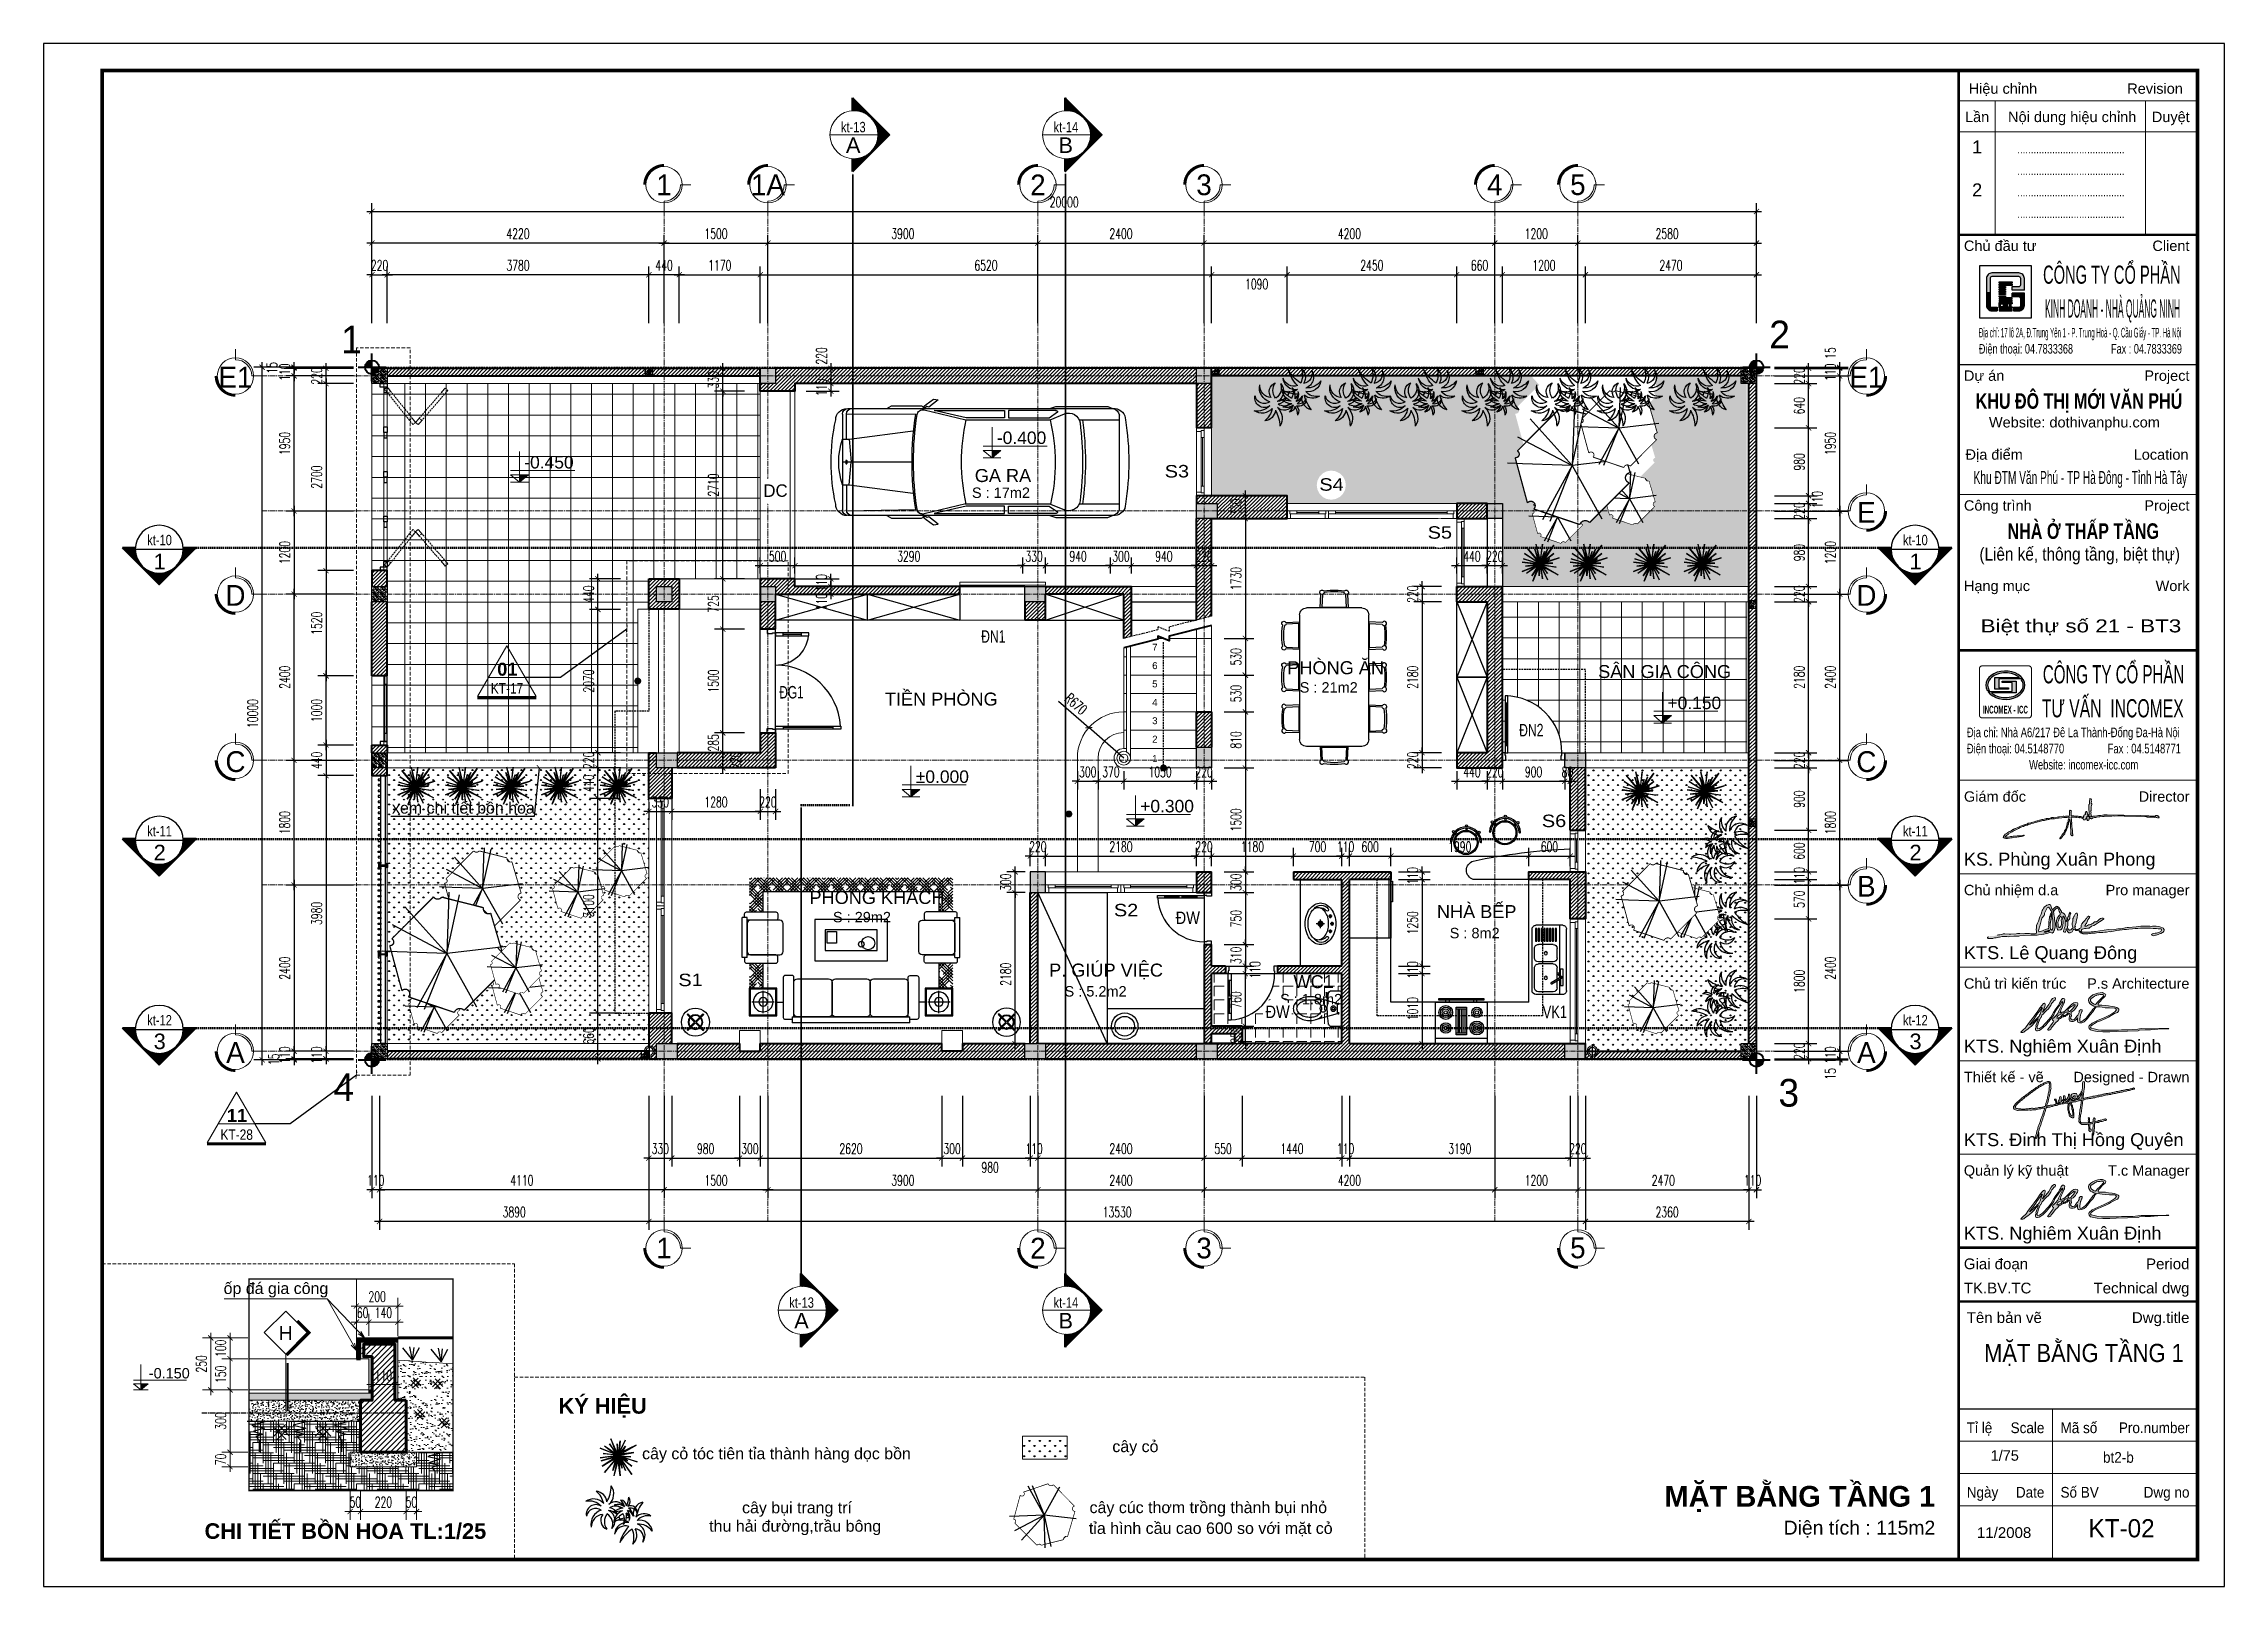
# Model space of a CAD drawing. Header units: millimetres. Extents: x -229618 to 2906, y -178063 to 96806.
# Drawn here: x -217616 to -186113, y -44272 to -21997 of the extents above; entities that cross this region are included whole.
import ezdxf
from ezdxf.enums import TextEntityAlignment as Align

# ---------------------------------------------------------------- set-up
doc = ezdxf.new("R2010")
doc.units = ezdxf.units.MM
doc.header["$LTSCALE"] = 200
doc.header["$MEASUREMENT"] = 0
doc.set_wipeout_variables(frame=1)
doc.header["$PDMODE"] = 3
doc.header["$PDSIZE"] = 50
for name, pattern in [('ACAD_ISO07W100', [3, 0, -3]), ('CENTER2', [1.125, 0.75, -0.125, 0.125, -0.125]), ('DASHED2', [0.375, 0.25, -0.125]), ('HIDDEN2', [0.1875, 0.125, -0.0625])]:
    doc.linetypes.add(name, pattern=pattern)
doc.layers.get('0').update_dxf_attribs({"color": 95, "linetype": 'CONTINUOUS'})
doc.layers.get('DEFPOINTS').update_dxf_attribs({"linetype": 'CONTINUOUS'})
for name, color, linetype, lineweight in [('1noithat', 146, 'CONTINUOUS', 13), ('A-Wall', 1, 'CONTINUOUS', 50), ('cat', 1, 'CONTINUOUS', 40), ('hatch', 250, 'CONTINUOUS', 5), ('KH cat', 2, 'HIDDEN2', 50), ('khuat', 8, 'DASHED2', 15), ('nho', 252, 'CONTINUOUS', 15), ('thay', 7, 'CONTINUOUS', 18), ('tim', 18, 'CENTER2', 9)]:
    doc.layers.add(name, color=color, linetype=linetype, lineweight=lineweight)
for name, color, linetype in [('Cayxanh', 99, 'CONTINUOUS'), ('COT', 2, 'CONTINUOUS'), ('CUA', 145, 'CONTINUOUS'), ('DIM', 251, 'CONTINUOUS'), ('KHUNGTEN', 7, 'CONTINUOUS'), ('Layer2', 74, 'CONTINUOUS'), ('MANH', 9, 'CONTINUOUS'), ('NETTHAY', 252, 'CONTINUOUS'), ('NOITHAT', 99, 'CONTINUOUS'), ('TEXT', 33, 'CONTINUOUS'), ('thong ke cua', 7, 'CONTINUOUS'), ('VAT-LIEU', 251, 'CONTINUOUS')]:
    doc.layers.add(name, color=color, linetype=linetype)
doc.layers.add('in', color=203, linetype='CONTINUOUS', lineweight=5, plot=False)
doc.styles.add('Aria H B iso', font='Vharialb_0.ttf')
doc.styles.add('Aria H iso', font='Vharial_0.ttf')
doc.styles.add('Arial iso', font='vnarial_0.ttf')
doc.styles.add('Arial N   H iso', font='Vharialn_0.ttf')
doc.styles.add('Arial N  iso', font='vnarialn_0.ttf')
doc.styles.add('CHU HOA Day', font='Vharial_0.ttf')
doc.styles.add('CHUC HOA MANH', font='chhbg.shx', dxfattribs={"width": 0.8, "height": 250})
doc.styles.add('dam', font='Vhavanb_0.ttf', dxfattribs={"width": 0.9, "height": 450})
doc.styles.add('khung', font='Vhcentn_0.ttf')
doc.styles.add('NHO2', font='vncc-rms.shx', dxfattribs={"width": 0.65})
doc.styles.add('Scale', font='vnsimli.shx', dxfattribs={"width": 0.65, "bigfont": 'bigfont.shx'})
doc.styles.add('T3', font='Vhavan_0.ttf', dxfattribs={"width": 0.8})
doc.styles.add('TEXT1', font='Vhavan_0.ttf', dxfattribs={"height": 200})
doc.dimstyles.new('Scale', dxfattribs={"dimscale": 75, "dimtxt": 2, "dimasz": 1, "dimexe": 1.6, "dimexo": 0, "dimgap": 0.8, "dimtad": 1, "dimdec": 0, "dimzin": 0, "dimdsep": 46, "dimtxsty": 'Scale', "dimblk": 'ARCHTICK', "dimcen": 0.1, "dimdle": 1, "dimclrd": 256, "dimclre": 256, "dimclrt": 3, "dimadec": 0, "dimazin": 0, "dimtfac": 1, "dimtdec": 0, "dimtix": 1, "dimtmove": 2, "dimatfit": 3, "dimldrblk": 'ARCHTICK', "dimfxl": 0, "dimtolj": 1, "dimtzin": 0, "dimarcsym": 0})
pattern_1 = [(0, (83.29, 12.83), (0, 100), [0, -100]), (0, (12.65, 56.06), (0, 100), [0, -100]), (0, (15.78, 38.46), (0, 100), [0, -100]), (0, (51, 46.67), (0, 100), [0, -100]), (0, (32.02, 75.43), (0, 100), [0, -100]), (0, (26.93, 62.72), (0, 100), [0, -100]), (0, (35.94, 84.04), (0, 100), [0, -100]), (0, (22.04, 92.45), (0, 100), [0, -100]), (0, (41.22, 70.54), (0, 100), [0, -100]), (0, (9.13, 70.93), (0, 100), [0, -100]), (0, (73.12, 71.32), (0, 100), [0, -100]), (0, (87.6, 74.06), (0, 100), [0, -100]), (0, (80.16, 63.89), (0, 100), [0, -100]), (0, (82.32, 50.2), (0, 100), [0, -100]), (0, (56.29, 62.13), (0, 100), [0, -100]), (0, (55.51, 34.55), (0, 100), [0, -100]), (0, (55.51, 25.94), (0, 100), [0, -100]), (0, (8.15, 23.98), (0, 100), [0, -100]), (0, (47.68, 35.72), (0, 100), [0, -100]), (0, (48.07, 2.46), (0, 100), [0, -100]), (0, (37.31, 23.79), (0, 100), [0, -100]), (0, (38.09, 14), (0, 100), [0, -100]), (0, (25.17, 6.77), (0, 100), [0, -100]), (0, (31.83, 20.07), (0, 100), [0, -100]), (0, (27.13, 24.18), (0, 100), [0, -100]), (45, (79.99, 21.105), (0, 100.00003), [8, -133.4214]), (135, (85.65, 26.76), (-100.00003, 0), [8, -133.4214]), (270, (79.99, 32.42), (100, -2e-14), [11.3137, -88.6863]), (180, (76.52, 22.38), (-1e-14, -100), [12, -88]), (270, (64.52, 22.38), (100, -2e-14), [12, -88]), (45, (64.52, 10.38), (0, 100.00003), [16.9706, -124.4508]), (90, (39.51, 29.29), (-100, 6e-15), [16.8, -83.2]), (180, (39.51, 46.09), (-1e-14, -100), [16.8, -83.2]), (315, (22.714, 46.095), (100.00003, -2e-14), [23.7588, -117.6626]), (135, (25.28, 11.31), (-100.00003, 0), [7, -134.4214]), (225, (20.33, 16.26), (-1e-14, -100.00003), [7, -134.4214]), (0, (15.38, 11.31), (0, 100), [9.8995, -90.1005]), (0, (61.83, 78.92), (0, 100), [13.75, -86.25]), (90, (75.58, 78.92), (-100, 6e-15), [13.75, -86.25]), (225, (75.584, 92.67), (-1e-14, -100.00003), [19.4454, -121.9759]), (270, (50.27, 80.91), (100, -2e-14), [12.5, -87.5]), (0, (50.27, 68.41), (0, 100), [12.5, -87.5]), (135, (62.77, 68.41), (-100.00003, 0), [17.6777, -123.7437]), (45, (56.63, 84.76), (0, 100.00003), [8.5, -132.9214]), (135, (62.64, 90.77), (-100.00003, 0), [8.5, -132.9214]), (270, (56.63, 96.78), (100, -2e-14), [12.0208, -87.9792]), (135, (17.366, 77.56), (-100.00003, 0), [14.1421, -127.2792]), (0, (7.37, 77.56), (0, 100), [10, -90]), (270, (7.37, 87.56), (100, -2e-14), [10, -90]), (45, (0, 0), (-49.497475, 49.497475), []), (45, (35, 0), (-49.497475, 49.497475), [])]
pattern_2 = [(45, (-231220.12, -29953.56), (-26.516504, 26.516504), [])]
pattern_3 = [(45, (-235340.12, -37193.56), (-26.516504, 26.516504), [])]
pattern_4 = [(45, (-236950.12, -34153.56), (-26.516504, 26.516504), [])]
pattern_5 = [(270, (28077.07, -63878.09), (-70.710678, -70.710678), [18.75, -122.671356]), (315, (28077.07, -63878.09), (-70.71068, -70.71068), [18.75, -81.25]), (225, (28077.07, -63878.09), (-70.71068, 70.71068), [18.75, -81.25])]

msp = doc.modelspace()

# ---------------------------------------------------------------- texts
at = {"layer": 'TEXT', "linetype": 'Continuous', "style": 'dam'}
for s, p in [('1', (-208653, -24034.6)), ('1a', (-207153, -24034.6)), ('2', (-203253, -24034.6)), ('3', (-200853, -24034.6)), ('4', (-196653, -24034.6)), ('5', (-195453, -24034.6)), ('e1', (-214844.9, -26813)), ('e1', (-191284.8, -26813)), ('e', (-191284.8, -28763)), ('d', (-214844.9, -29963)), ('d', (-191284.8, -29963)), ('c', (-214844.9, -32363)), ('c', (-191284.8, -32363)), ('b', (-191284.8, -34163)), ('a', (-214844.9, -36563)), ('a', (-191284.8, -36563)), ('1', (-208653, -39386.4)), ('2', (-203253, -39386.4)), ('3', (-200853, -39386.4)), ('5', (-195453, -39386.4))]:
    msp.add_text(s, height=300, dxfattribs=at).set_placement(p, align=Align.MIDDLE)
at = {"layer": 'TEXT', "style": 'dam'}
for s, p in [('1', (-213169.3, -26469.7)), ('2', (-192538.6, -26396.3)), ('4', (-213279.9, -37265.1)), ('3', (-192405.7, -37345))]:
    msp.add_text(s, height=400, dxfattribs=at).set_placement(p, align=Align.CENTER)
at = {"layer": 'TEXT'}
for s, height, style, p in [('ga ra', 187.5, 'Aria H iso', (-204164.9, -28326.7)), ('phßng ¨n', 187.5, 'Aria H iso', (-199650.2, -31100.9)), ('s©n gia c«ng', 187.5, 'Aria H iso', (-195159.9, -31156.3)), ('tiÒn phßng', 187.5, 'Aria H iso', (-205463.8, -31554.1)), ('1', 100, 'Aria H iso', (-201602.3, -32369.3)), ('xem chi tiÕt bån hoa', 165, 'Arial iso', (-212583.4, -33114)), ('phßng kh¸ch', 187.5, 'Aria H iso', (-206553.1, -34418.3)), ('nhµ bÕp', 187.5, 'Aria H iso', (-197489.2, -34622.5)), ('p. gióp viÖc', 187.5, 'Aria H iso', (-203090.9, -35467)), ('wc1', 187.5, 'Aria H iso', (-199561.2, -35634.1)), ('ký hiÖu', 225, 'Aria H B iso', (-210177.6, -41778.1)), ('c©y cá', 165, 'Arial iso', (-202177.5, -42333.4)), ('c©y cá tãc tiªn tØa thµnh hµng däc bån ', 165, 'Arial iso', (-208970.7, -42436.1)), ('c©y bôi trang trÝ', 165, 'Arial iso', (-207527, -43216.4)), ('c©y cóc th¬m trång thµnh bôi nhá', 165, 'Arial iso', (-202506.7, -43214.2)), ('chi tiÕt bån hoa tl:1/25', 225, 'Aria H B iso', (-215291.4, -43585.5)), ('thu h¶i ®\xadêng,trÇu b«ng', 165, 'Arial iso', (-208001.4, -43482.4)), ('tØa h×nh cÇu cao 600 so víi mÆt cá', 165, 'Arial iso', (-202516.1, -43514))]:
    msp.add_text(s, height=height, dxfattribs=dict(at, style=style)).set_placement(p)
for s, height, style, p in [('S : 17m2', 150, 'Arial iso', (-203367.4, -28555.5)), ('S : 21m2', 150, 'Arial iso', (-198632.5, -31366.4)), ('S : 29m2', 150, 'Arial iso', (-205375.4, -34683.1)), ('S : 8m2', 150, 'Arial iso', (-196582.1, -34913.7)), ('S : 5.2m2', 150, 'Arial iso', (-201971.4, -35755)), ('S : 1.8m2', 150, 'Arial iso', (-198858.2, -35867.4)), ('mÆt b»ng tÇng 1', 300, 'Aria H B iso', (-190290.4, -43121.4)), ('DiÖn tÝch : 115m2', 200, 'Arial iso', (-190290.4, -43523.6))]:
    msp.add_text(s, height=height, dxfattribs=dict(at, style=style)).set_placement(p, align=Align.RIGHT)
at = {"layer": 'TEXT', "linetype": 'Continuous', "style": 'Aria H iso'}
for s, p in [('7', (-201602.3, -30762.6)), ('6', (-201602.3, -31027.6)), ('4', (-201602.3, -31558.9)), ('5', (-201602.3, -31290.9)), ('3', (-201602.3, -31822.6)), ('2', (-201602.3, -32089.3))]:
    msp.add_text(s, height=100, dxfattribs=at).set_placement(p)

# ---------------------------------------------------------------- blocks, each defined once
blk = doc.blocks.new('ban7')
for p, q in [((201, 745), (191, 728)), ((191, 728), (194, 712)), ((194, 712), (208, 697)), ((208, 697), (200, 500)), ((217, 757), (201, 745)), ((233, 756), (217, 757)), ((223, 509), (232, 694)), ((232, 694), (243, 700)), ((248, 744), (233, 756)), ((243, 700), (250, 709)), ((293, 752), (248, 744)), ((250, 709), (254, 720)), ((254, 720), (298, 728)), ((344, 756), (293, 752)), ((298, 728), (346, 733)), ((399, 758), (344, 756)), ((346, 733), (399, 734)), ((456, 756), (399, 758)), ((399, 734), (453, 733)), ((453, 733), (501, 728)), ((506, 752), (456, 756)), ((501, 728), (545, 720)), ((551, 744), (506, 752)), ((545, 720), (550, 708)), ((550, 708), (558, 700)), ((567, 756), (551, 744)), ((558, 700), (567, 694)), ((583, 757), (567, 756)), ((567, 694), (576, 509)), ((600, 745), (583, 757)), ((591, 697), (606, 712)), ((600, 500), (591, 697)), ((609, 728), (600, 745)), ((606, 712), (609, 728)), ((791, 728), (800, 745)), ((794, 712), (791, 728)), ((809, 697), (794, 712)), ((800, 745), (816, 757)), ((800, 500), (809, 697)), ((816, 757), (833, 756)), ((833, 694), (824, 509)), ((833, 756), (849, 744)), ((842, 700), (833, 694)), ((849, 708), (842, 700)), ((849, 744), (894, 752)), ((855, 720), (849, 708)), ((898, 728), (855, 720)), ((894, 752), (944, 756)), ((947, 733), (898, 728)), ((944, 756), (1000, 758)), ((1000, 734), (947, 733)), ((1000, 758), (1056, 756)), ((1053, 733), (1000, 734)), ((1102, 728), (1053, 733)), ((1056, 756), (1106, 752)), ((1145, 720), (1102, 728)), ((1106, 752), (1151, 744)), ((1149, 709), (1145, 720)), ((1157, 700), (1149, 709)), ((1151, 744), (1167, 756)), ((1168, 694), (1157, 700)), ((1167, 756), (1183, 757)), ((1177, 509), (1168, 694)), ((1183, 757), (1199, 745)), ((1206, 712), (1191, 697)), ((1191, 697), (1200, 500)), ((1199, 745), (1209, 728)), ((1209, 728), (1206, 712)), ((1391, 728), (1400, 745)), ((1394, 712), (1391, 728)), ((1409, 697), (1394, 712)), ((1400, 745), (1417, 757)), ((1400, 500), (1409, 697)), ((1417, 757), (1433, 756)), ((1433, 694), (1424, 509)), ((1433, 756), (1449, 744)), ((1442, 700), (1433, 694)), ((1450, 708), (1442, 700)), ((1449, 744), (1494, 752)), ((1455, 720), (1450, 708)), ((1499, 728), (1455, 720)), ((1494, 752), (1544, 756)), ((1547, 733), (1499, 728)), ((1544, 756), (1601, 758)), ((1601, 734), (1547, 733)), ((1601, 758), (1656, 756)), ((1654, 733), (1601, 734)), ((1702, 728), (1654, 733)), ((1656, 756), (1707, 752)), ((1746, 720), (1702, 728)), ((1707, 752), (1752, 744)), ((1750, 709), (1746, 720)), ((1757, 700), (1750, 709)), ((1752, 744), (1767, 756)), ((1768, 694), (1757, 700)), ((1767, 756), (1783, 757)), ((1777, 509), (1768, 694)), ((1783, 757), (1799, 745)), ((1806, 712), (1792, 697)), ((1792, 697), (1800, 500)), ((1799, 745), (1809, 728)), ((1809, 728), (1806, 712)), ((0, 400), (0, -400)), ((100, 500), (1900, 500)), ((200, 500), (600, 500)), ((576, 509), (223, 509)), ((1200, 500), (800, 500)), ((824, 509), (1177, 509)), ((1800, 500), (1400, 500)), ((1424, 509), (1777, 509)), ((2000, 400), (2000, -400)), ((-258, 182), (-247, 198)), ((-257, 166), (-258, 182)), ((-258, 0), (-256, 56)), ((-245, 151), (-257, 166)), ((-256, 56), (-252, 106)), ((-252, 106), (-245, 151)), ((-247, 198), (-230, 208)), ((-233, 53), (-234, 0)), ((-228, 102), (-233, 53)), ((-230, 208), (-213, 206)), ((-221, 145), (-228, 102)), ((-210, 149), (-221, 145)), ((-213, 206), (-197, 191)), ((-202, 156), (-210, 149)), ((-196, 168), (-202, 156)), ((-197, 191), (0, 200)), ((-9, 176), (-196, 168)), ((-9, -176), (-9, 176)), ((0, 200), (0, -200)), ((2000, 200), (2000, -200)), ((2197, 191), (2000, 200)), ((2009, -176), (2009, 176)), ((2009, 176), (2196, 168)), ((2196, 168), (2202, 156)), ((2213, 206), (2197, 191)), ((2202, 156), (2210, 149)), ((2210, 149), (2221, 145)), ((2230, 208), (2213, 206)), ((2221, 145), (2228, 102)), ((2228, 102), (2233, 53)), ((2247, 198), (2230, 208)), ((2233, 53), (2234, 0)), ((2245, 151), (2257, 166)), ((2252, 106), (2245, 151)), ((2258, 182), (2247, 198)), ((2256, 56), (2252, 106)), ((2258, 0), (2256, 56)), ((2257, 166), (2258, 182)), ((-256, -56), (-258, 0)), ((-258, -184), (-257, -168)), ((-247, -200), (-258, -184)), ((-257, -168), (-245, -151)), ((-252, -107), (-256, -56)), ((-245, -151), (-252, -107)), ((-230, -209), (-247, -200)), ((-234, 0), (-233, -54)), ((-233, -54), (-228, -102)), ((-213, -206), (-230, -209)), ((-228, -102), (-221, -145)), ((-221, -145), (-210, -150)), ((-197, -191), (-213, -206)), ((-210, -150), (-202, -157)), ((-202, -157), (-196, -168)), ((0, -200), (-197, -191)), ((-196, -168), (-9, -176)), ((2000, -200), (2197, -191)), ((2196, -168), (2009, -176)), ((2202, -157), (2196, -168)), ((2197, -191), (2213, -206)), ((2210, -150), (2202, -157)), ((2221, -145), (2210, -150)), ((2213, -206), (2230, -209)), ((2228, -102), (2221, -145)), ((2233, -54), (2228, -102)), ((2230, -209), (2247, -200)), ((2234, 0), (2233, -54)), ((2245, -151), (2252, -107)), ((2257, -168), (2245, -151)), ((2247, -200), (2258, -184)), ((2252, -107), (2256, -56)), ((2256, -56), (2258, 0)), ((2258, -184), (2257, -168)), ((1900, -500), (100, -500)), ((208, -697), (200, -500)), ((200, -500), (600, -500)), ((223, -509), (232, -694)), ((576, -509), (223, -509)), ((567, -694), (576, -509)), ((600, -500), (591, -697)), ((800, -500), (809, -697)), ((1200, -500), (800, -500)), ((833, -694), (824, -509)), ((824, -509), (1177, -509)), ((1177, -509), (1168, -694)), ((1191, -697), (1200, -500)), ((1400, -500), (1409, -697)), ((1800, -500), (1400, -500)), ((1433, -694), (1424, -509)), ((1424, -509), (1777, -509)), ((1777, -509), (1768, -694)), ((1792, -697), (1800, -500)), ((191, -728), (194, -712)), ((201, -745), (191, -728)), ((194, -712), (208, -697)), ((217, -757), (201, -745)), ((233, -756), (217, -757)), ((232, -694), (243, -700)), ((248, -744), (233, -756)), ((243, -700), (250, -709)), ((293, -752), (248, -744)), ((250, -709), (254, -720)), ((254, -720), (298, -728)), ((344, -756), (293, -752)), ((298, -728), (346, -733)), ((399, -758), (344, -756)), ((346, -733), (399, -734)), ((399, -734), (453, -733)), ((456, -756), (399, -758)), ((453, -733), (501, -728)), ((506, -752), (456, -756)), ((501, -728), (545, -720)), ((551, -744), (506, -752)), ((545, -720), (550, -708)), ((550, -708), (558, -700)), ((567, -756), (551, -744)), ((558, -700), (567, -694)), ((583, -757), (567, -756)), ((600, -745), (583, -757)), ((591, -697), (606, -712)), ((609, -728), (600, -745)), ((606, -712), (609, -728)), ((794, -712), (791, -728)), ((791, -728), (800, -745)), ((809, -697), (794, -712)), ((800, -745), (816, -757)), ((816, -757), (833, -756)), ((842, -700), (833, -694)), ((833, -756), (849, -744)), ((849, -708), (842, -700)), ((855, -720), (849, -708)), ((849, -744), (894, -752)), ((898, -728), (855, -720)), ((894, -752), (944, -756)), ((947, -733), (898, -728)), ((944, -756), (1000, -758)), ((1000, -734), (947, -733)), ((1053, -733), (1000, -734)), ((1000, -758), (1056, -756)), ((1102, -728), (1053, -733)), ((1056, -756), (1106, -752)), ((1145, -720), (1102, -728)), ((1106, -752), (1151, -744)), ((1149, -709), (1145, -720)), ((1157, -700), (1149, -709)), ((1151, -744), (1167, -756)), ((1168, -694), (1157, -700)), ((1167, -756), (1183, -757)), ((1183, -757), (1199, -745)), ((1206, -712), (1191, -697)), ((1199, -745), (1209, -728)), ((1209, -728), (1206, -712)), ((1394, -712), (1391, -728)), ((1391, -728), (1400, -745)), ((1409, -697), (1394, -712)), ((1400, -745), (1417, -757)), ((1417, -757), (1433, -756)), ((1442, -700), (1433, -694)), ((1433, -756), (1449, -744)), ((1450, -708), (1442, -700)), ((1449, -744), (1494, -752)), ((1455, -720), (1450, -708)), ((1499, -728), (1455, -720)), ((1494, -752), (1544, -756)), ((1547, -733), (1499, -728)), ((1544, -756), (1601, -758)), ((1601, -734), (1547, -733)), ((1654, -733), (1601, -734)), ((1601, -758), (1656, -756)), ((1702, -728), (1654, -733)), ((1656, -756), (1707, -752)), ((1746, -720), (1702, -728)), ((1707, -752), (1752, -744)), ((1750, -709), (1746, -720)), ((1757, -700), (1750, -709)), ((1752, -744), (1767, -756)), ((1768, -694), (1757, -700)), ((1767, -756), (1783, -757)), ((1783, -757), (1799, -745)), ((1806, -712), (1792, -697)), ((1799, -745), (1809, -728)), ((1809, -728), (1806, -712))]:
    blk.add_line(p, q)
for centre, start, end in [((100, 400), 90, 180), ((1900, 400), 0, 90), ((100, -400), 180, 270), ((1900, -400), 270, 0)]:
    blk.add_arc(centre, 100, start, end)
blk = doc.blocks.new('b4')
at = {"layer": 'NOITHAT'}
for p, q in [((-375, -75), (375, -75)), ((-75, -150), (75, -150)), ((-50, -499.9999), (-50, -150)), ((-25, -150), (-25, -499.9999)), ((0, -499.9999), (0, -150)), ((25, -150), (25, -499.9999)), ((50, -499.9999), (50, -150)), ((-225, -599.9999), (-225, -624.9999)), ((-175, -624.9999), (-175, -599.9999)), ((75, -499.9999), (-75, -499.9999)), ((175, -624.9999), (175, -599.9999)), ((225, -599.9999), (225, -624.9999))]:
    blk.add_line(p, q, dxfattribs=at)
for points in [[(-375, -599.9999), (-375, 0), (375, 0), (375, -599.9999)], [(-75, -524.9999), (-75, -125), (75, -125), (75, -524.9999)], [(-325, -649.9999), (-325, -624.9999), (325, -624.9999), (325, -649.9999)]]:
    blk.add_lwpolyline(points, close=True, dxfattribs=at)
for centre, radius in [((-225, -225.000005), 100), ((-225, -225.000005), 75), ((-225, -225.000005), 50), ((-225, -225.000005), 25), ((225, -225.000005), 75), ((225, -225.000005), 50), ((225, -225.000005), 25), ((-225, -450), 75), ((-225, -450), 50), ((-225, -450), 25), ((225, -450), 100), ((225, -450), 75), ((225, -450), 50), ((225, -450), 25)]:
    blk.add_circle(centre, radius, dxfattribs=at)
blk = doc.blocks.new('A$C4D076EBA')
at = {"layer": 'NOITHAT'}
for p, q in [((156, 211), (156, 1552)), ((210, 1563), (1182, 1547)), ((210, 1201), (210, 1552)), ((3976, 1631), (236, 1631)), ((776, 1632), (841, 1669)), ((841, 1669), (1263, 1669)), ((1263, 1669), (1328, 1632)), ((1281, 1650), (1328, 1688)), ((1300, 1632), (1281, 1650)), ((1886, 1469), (1299, 1609)), ((1338, 1660), (1300, 1632)), ((1328, 1688), (1431, 1763)), ((1366, 1650), (1338, 1660)), ((1497, 1753), (1366, 1650)), ((1431, 1763), (1497, 1753)), ((1441, 1601), (2424, 1601)), ((1890, 1498), (1441, 1601)), ((2424, 1601), (2424, 1498)), ((3140, 1601), (2480, 1601)), ((2480, 1601), (2480, 1498)), ((3052, 1498), (3170, 1579)), ((3061, 1632), (3145, 1660)), ((3071, 1472), (3265, 1553)), ((3145, 1660), (3876, 1660)), ((3876, 1660), (3942, 1632)), ((4035, 224), (4035, 1552)), ((248, 1201), (1178, 1323)), ((3071, 1472), (1875, 1472)), ((2424, 1498), (1890, 1498)), ((2480, 1498), (3052, 1498)), ((4035, 1472), (3472, 1472)), ((154, 1201), (248, 1201)), ((248, 1201), (276, 883)), ((156, 881), (200, 881)), ((222, 881), (1150, 881)), ((248, 562), (276, 880)), ((154, 562), (248, 562)), ((210, 562), (210, 211)), ((248, 562), (1178, 440)), ((210, 206), (1182, 213)), ((236, 131), (3976, 131)), ((776, 131), (841, 94)), ((841, 94), (1263, 94)), ((1263, 94), (1328, 131)), ((1300, 131), (1281, 112)), ((1281, 112), (1328, 75)), ((1299, 151), (1886, 291)), ((1338, 103), (1300, 131)), ((1328, 75), (1431, 0)), ((1366, 112), (1338, 103)), ((1497, 9), (1366, 112)), ((1431, 0), (1497, 9)), ((1890, 262), (1441, 159)), ((1441, 159), (2424, 159)), ((1886, 291), (3066, 291)), ((2424, 262), (1890, 262)), ((2424, 159), (2424, 262)), ((2480, 262), (3052, 262)), ((2480, 159), (2480, 262)), ((3151, 159), (2480, 159)), ((3052, 262), (3170, 180)), ((3061, 131), (3145, 103)), ((3066, 291), (3266, 207)), ((3145, 103), (3876, 103)), ((3473, 291), (4035, 291)), ((3876, 103), (3942, 131))]:
    blk.add_line(p, q, dxfattribs=at)
blk.add_lwpolyline([(211, 906, -0.184397), (215, 905, -0.102216), (219, 899, -0.061153), (221, 892, -0.047447), (222, 882, -0.047447), (221, 872, -0.061153), (219, 865, -0.102216), (215, 859, -0.184397), (211, 858, -0.184397), (207, 859, -0.102216), (203, 865, -0.061153), (201, 872, -0.047447), (200, 882, -0.047447), (201, 892, -0.061153), (203, 899, -0.102216), (207, 905, -0.184397)], format="xyb", close=True, dxfattribs=at)
for centre, radius, start, end in [((220, 1472), 160, 90, 180), ((236, 1552), 79.8, 90, 180), ((290, 1552), 79.8, 90, 180), ((5453, 880), 4323, 171.1276, 188.8706), ((5453, 880), 4303, 171.1276, 188.8706), ((1280, 1534), 79.8, 76.6161, 171.1294), ((1280, 1531), 79.8, 76.6161, 171.1276), ((3145, 1575), 26.2, 9.2381, 101.0043), ((3327, 1405), 160, 7.2755, 112.6063), ((3923, 1515), 118, 17.9921, 80.9841), ((3961, 1471), 161, 0.176, 84.6545), ((2799, 881), 2802, 167.8352, 192.1648), ((4503, 880), 2679, 167.283, 192.717), ((499, 892), 2637, 346.8166, 12.6915), ((-788, 880), 4308, 352.7263, 7.2755), ((-788, 880), 4348, 352.2169, 7.8242), ((514, 881), 3655, 350.7047, 9.2953), ((1086, 881), 983, 161.0902, 198.9098), ((3327, 355), 160, 247.3937, 352.7263), ((220, 291), 160, 180, 270), ((236, 211), 79.8, 180, 270), ((290, 211), 79.8, 180, 270), ((1280, 229), 79.8, 188.8706, 283.3839), ((3145, 185), 26.2, 258.9957, 350.7619), ((3927, 240), 110, 277.8157, 351.8451), ((3961, 292), 161, 275.3455, 359.824)]:
    blk.add_arc(centre, radius, start, end, dxfattribs=at)
blk = doc.blocks.new('A$C64760A6F')
at = {"layer": 'NOITHAT', "linetype": 'Continuous'}
for p, q in [((183, 66), (94, 380)), ((329, 66), (418, 380)), ((0, 161), (0, 29)), ((24, 222), (24, 217)), ((29, 227), (94, 227)), ((70, 208), (29, 212)), ((29, 0), (483, 0)), ((52, 210), (52, 194)), ((75, 203), (75, 203)), ((75, 203), (99, 203)), ((80, 203), (80, 196)), ((94, 203), (94, 198)), ((99, 222), (99, 203)), ((324, 63), (188, 63)), ((512, 29), (512, 161))]:
    blk.add_line(p, q, dxfattribs=at)
for points in [[(84, 449, -0.061672), (95, 542, -0.074959), (127, 618, -0.107015), (185, 679, -0.150804), (256, 701, -0.150804), (327, 679, -0.107015), (385, 618, -0.074959), (417, 542, -0.061672), (428, 449, -0.061672)], [(133, 449, -0.061672), (143, 530, -0.074959), (169, 592, -0.107015), (212, 638, -0.150804), (256, 652, -0.150804), (299, 638, -0.107015), (343, 592, -0.074959), (369, 530, -0.061672), (379, 449, -0.061672)], [(155, 282, -0.048765), (131, 307, -0.08725), (97, 372, -0.077598), (85, 449, -0.077598)], [(379, 449, -0.077598), (369, 386, -0.08725), (343, 336, -0.105601), (301, 301, -0.12364), (256, 290, -0.12364), (211, 301, -0.105601), (169, 336, -0.08725), (143, 386, -0.077598), (133, 449, -0.077598)], [(427, 449, -0.077598), (415, 372, -0.08725), (381, 307, -0.048765), (357, 282, -0.12364)]]:
    blk.add_lwpolyline(points, format="xyb", dxfattribs=at)
for centre, radius in [((256, 270), 48.3), ((188, 48), 7.73), ((256, 121), 38.6), ((256, 121), 18.6), ((324, 48), 7.73)]:
    blk.add_circle(centre, radius, dxfattribs=at)
for centre, radius, start, end in [((29, 161), 29, 99.3254, 180), ((29, 29), 29, 180, 270), ((29, 222), 4.83, 90, 180), ((29, 217), 4.83, 180, 264.5597), ((256, -1221), 1430, 80.6746, 99.3254), ((70, 203), 4.83, 0, 84.5597), ((94, 222), 4.83, 0, 90), ((188, 68), 4.83, 195.8599, 270), ((324, 68), 4.83, 270, 344.1401), ((483, 29), 29, 270, 0), ((483, 161), 29, 0, 80.6746)]:
    blk.add_arc(centre, radius, start, end, dxfattribs=at)
blk = doc.blocks.new('A$C1A7D1725')
at = {"layer": 'CUA'}
for p, q in [((100, 690), (310, 690)), ((350, 690), (570, 690)), ((670, 750), (670, 0))]:
    blk.add_line(p, q, dxfattribs=at)
for points in [[(0, 670), (0, 710), (100, 710), (100, 670)], [(0, 670), (0, 710), (670, 710), (670, 670)], [(310, 670), (310, 710), (350, 710), (350, 670)], [(570, 670), (570, 710), (670, 710), (670, 670)], [(710, 700), (710, 710), (670, 710), (670, 750), (780, 750), (780, 700)], [(710, 50), (710, 40), (670, 40), (670, 0), (780, 0), (780, 50)]]:
    blk.add_lwpolyline(points, close=True, dxfattribs=at)
blk.add_arc((670, 710), 670, 183.4084, 270.006, dxfattribs=at)
blk = doc.blocks.new('ghebar')
for p, q in [((119, 167), (102, 142)), ((139, 151), (119, 129)), ((140, 195), (131, 183)), ((163, 176), (153, 165)), ((205, 11), (175, 7)), ((240, 15), (225, 13)), ((119, -167), (102, -142)), ((139, -151), (119, -129)), ((140, -195), (131, -183)), ((163, -176), (153, -165)), ((205, -11), (175, -7)), ((240, -15), (225, -13))]:
    blk.add_line(p, q)
for centre, radius in [((0, 0), 175), ((0, 0), 160), ((151, 185), 15), ((240, 0), 15), ((151, -185), 15)]:
    blk.add_circle(centre, radius)
for centre, radius, start, end in [((13, 215), 10.1, 90.6343, 274.0239), ((0, 0), 205, 273.094, 86.906), ((0, 0), 225, 273.2773, 86.7227), ((13, -215), 10.1, 85.9761, 269.3657)]:
    blk.add_arc(centre, radius, start, end)
blk = doc.blocks.new('A$C78064D4E')
at = {"layer": 'CUA'}
for p, q in [((100, 1315), (760, 1315)), ((520, 85), (760, 85))]:
    blk.add_line(p, q, dxfattribs=at)
for points in [[(0, 1295), (0, 1335), (860, 1335), (860, 1295)], [(0, 1295), (0, 1335), (100, 1335), (100, 1295)], [(760, 1295), (760, 1335), (860, 1335), (860, 1295)], [(900, 1325), (900, 1335), (860, 1335), (860, 1385), (970, 1385), (970, 1325)], [(420, 105), (420, 65), (520, 65), (520, 105)], [(420, 105), (420, 65), (860, 65), (860, 105)], [(760, 105), (760, 65), (860, 65), (860, 105)], [(900, 75), (900, 65), (860, 65), (860, 15), (970, 15), (970, 75)]]:
    blk.add_lwpolyline(points, close=True, dxfattribs=at)
for centre, radius, start, end in [((861, 1351), 861, 183.7455, 269.911), ((859, 51), 439, 89.8505, 172.9511)]:
    blk.add_arc(centre, radius, start, end, dxfattribs=at)
blk = doc.blocks.new('bankhach1')
at = {"layer": 'hatch'}
h = blk.add_hatch(dxfattribs=at)
h.set_pattern_fill('HOUND', color=256, scale=500, angle=135, style=0)
h.set_pattern_definition([(135, (113791.455, -122025.032), (-110.4854346, 66.291261), [500, -250]), (225, (113791.455, -122025.032), (110.4854346, 66.291261), [500, -250])])
h.paths.add_polyline_path([(-1200, 1468), (-1200, -1468), (-707, -1468), (-707, -1271), (-1003, -1271), (-1003, 1271), (-711, 1271), (-707, 1271), (-707, 1468)])
h.paths.add_polyline_path([(33, -1271), (33, -1468), (394, -1468), (394, -1271)])
h.paths.add_polyline_path([(33, 1468), (33, 1271), (394, 1271), (394, 1468)])
for p, q in [((-49, 1569), (-627, 1569)), ((-627, 1498), (-627, 1569)), ((-49, 1498), (-627, 1498)), ((-49, 1498), (-49, 1569)), ((394, 1469), (394, 1069)), ((794, 1469), (394, 1469)), ((409, 1454), (409, 1084)), ((779, 1454), (409, 1454)), ((753, 1270), (431, 1270)), ((592, 1109), (592, 1432)), ((779, 1084), (779, 1454)), ((794, 1069), (794, 1469)), ((394, 1069), (794, 1069)), ((409, 1084), (779, 1084)), ((806, -852), (806, 850)), ((894, 850), (894, -852)), ((806, -852), (894, -852)), ((394, -1071), (394, -1471)), ((794, -1071), (394, -1071)), ((409, -1086), (409, -1456)), ((779, -1086), (409, -1086)), ((592, -1432), (592, -1109)), ((779, -1456), (779, -1086)), ((794, -1471), (794, -1071)), ((-49, -1500), (-627, -1500)), ((-627, -1500), (-627, -1571)), ((-49, -1571), (-627, -1571)), ((-49, -1500), (-49, -1571)), ((394, -1471), (794, -1471)), ((409, -1456), (779, -1456)), ((753, -1270), (431, -1270))]:
    blk.add_line(p, q)
for points in [[(-627, 1535), (-681, 1535, 0.414214), (-707, 1509), (-707, 1084, 0.414214), (-681, 1058), (-613, 1058, 0.414214), (-587, 1084), (-587, 1498, 0.414214)], [(-46, 1535), (7, 1535, -0.414214), (33, 1509), (33, 1084, -0.414214), (7, 1058), (-61, 1058, -0.414214), (-87, 1084), (-87, 1498, -0.414214)], [(212, 851), (212, 950, -0.414214), (239, 977), (818, 977, -0.414214), (845, 950), (845, 850, -0.414214)], [(806, 825), (239, 825, -0.414214), (212, 852)], [(806, -825), (238, -825, 0.414214), (210, -852)], [(210, -851), (210, -951, 0.414214), (238, -979), (816, -979, 0.414214), (843, -951), (843, -852, 0.414214)], [(-627, -1537), (-681, -1537, -0.414214), (-707, -1511), (-707, -1086, -0.414214), (-681, -1060), (-613, -1060, -0.414214), (-587, -1086), (-587, -1500, -0.414214)], [(-46, -1537), (7, -1537, 0.414214), (33, -1511), (33, -1086, 0.414214), (7, -1060), (-61, -1060, 0.414214), (-87, -1086), (-87, -1500, 0.414214)]]:
    blk.add_lwpolyline(points, format="xyb")
for points in [[(-134, 979), (-540, 979, -0.414214), (-587, 1025), (-587, 1451, -0.414214), (-540, 1498), (-134, 1498, -0.414214), (-87, 1451), (-87, 1025, -0.414214)], [(806, 776), (806, 324, -0.414214), (757, 275), (309, 275, -0.414214), (259, 324), (259, 776, -0.414214), (309, 825), (757, 825, -0.414214)], [(806, 226), (806, -226, -0.414214), (757, -275), (309, -275, -0.414214), (259, -226), (259, 226, -0.414214), (309, 275), (757, 275, -0.414214)], [(806, -324), (806, -776, -0.414214), (757, -825), (309, -825, -0.414214), (259, -776), (259, -324, -0.414214), (309, -275), (757, -275, -0.414214)], [(-134, -980), (-540, -980, 0.414214), (-587, -1027), (-587, -1453, 0.414214), (-540, -1500), (-134, -1500, 0.414214), (-87, -1453), (-87, -1027, 0.414214)]]:
    blk.add_lwpolyline(points, format="xyb", close=True)
blk.add_lwpolyline([(894, 850), (806, 850)])
for points in [[(0, 525), (-600, 525), (-600, -525), (0, -525)], [(-150, 375), (-450, 375), (-450, -375), (-150, -375)], [(-256, -210), (-256, -343), (-426, -343), (-426, -210)]]:
    blk.add_lwpolyline(points, close=True)
for centre, radius in [((-256, 248), 94.1), ((-241, 148), 41.1)]:
    blk.add_circle(centre, radius)
at = {"extrusion": (0, 0, -1)}
for centre, major_axis in [((592, 1270), (-101, -101)), ((592, 1270), (-44.2, -44.2)), ((592, -1270), (-101, -101)), ((592, -1270), (-44.2, -44.2))]:
    blk.add_ellipse(centre, major_axis=major_axis, ratio=1, start_param=3.926991, end_param=10.210176, dxfattribs=at)
at = {"layer": 'NOITHAT'}
for p, q in [((-707, 1271), (-1003, 1271)), ((-1003, -1271), (-1003, 1271)), ((394, 1271), (33, 1271)), ((594, 1069), (594, 977)), ((594, -1071), (594, -979)), ((-707, -1271), (-1003, -1271)), ((394, -1271), (33, -1271))]:
    blk.add_line(p, q, dxfattribs=at)
blk = doc.blocks.new('bd')
at = {"layer": 'NOITHAT'}
for p, q in [((-218, 241), (-241, 218)), ((-241, 218), (-23, 0)), ((-241, -218), (-23, 0)), ((0, 23), (-218, 241)), ((-195, 218), (-218, 195)), ((0, 23), (218, 241)), ((241, 218), (23, 0)), ((241, -218), (23, 0)), ((195, 218), (218, 195)), ((218, 241), (241, 218)), ((-218, -241), (-241, -218)), ((0, -23), (-218, -241)), ((-195, -218), (-218, -195)), ((0, -23), (218, -241)), ((195, -218), (218, -195)), ((218, -241), (241, -218))]:
    blk.add_line(p, q, dxfattribs=at)
blk.add_circle((0, 0), 405, dxfattribs=at)
for radius, start, end in [(211, 139.41173, 220.58827), (194, 139.78019, 220.21981), (211, 49.41173, 130.58827), (194, 49.78019, 130.21981), (194, 319.78019, 40.21981), (211, 319.41173, 40.58827), (211, 229.41173, 310.58827), (194, 229.78019, 310.21981)]:
    blk.add_arc((0, 0), radius, start, end, dxfattribs=at)
blk = doc.blocks.new('br7')
at = {"layer": 'NOITHAT'}
for p, q in [((-121, -70), (-72, -70)), ((-97, -48), (-97, -95)), ((-56, -197), (55, -197)), ((-24, -47), (24, -47)), ((0, -24), (0, -71)), ((0, -146), (0, -251)), ((72, -70), (121, -70)), ((97, -48), (97, -95))]:
    blk.add_line(p, q, dxfattribs=at)
for points in [[(-267, -197, 0.128734), (-248, -269, 0.10631), (-189, -336, 0.084902), (-105, -378, 0.074193), (0, -394, 0.074193), (105, -378, 0.084902), (189, -336, 0.10631), (248, -269, 0.128734), (267, -197, 0.128734), (248, -125, 0.10631), (189, -58, 0.084902), (105, -16, 0.074193), (0, 0, 0.074193), (-105, -16, 0.084902), (-189, -58, 0.10631), (-248, -125, 0.128734)], [(-209, -227, 0.148706), (-195, -272, 0.107099), (-147, -318, 0.07588), (-83, -345, 0.062731), (0, -356, 0.062731), (83, -345, 0.07588), (147, -318, 0.107099), (195, -272, 0.148706), (209, -227, 0.148706), (195, -181, 0.107099), (147, -135, 0.07588), (83, -108, 0.062731), (0, -98, 0.062731), (-83, -108, 0.07588), (-147, -135, 0.107099), (-195, -181, 0.148706)]]:
    blk.add_lwpolyline(points, format="xyb", close=True, dxfattribs=at)
for centre, radius in [((-97, -70), 16.4), ((0, -197), 32.8), ((0, -197), 21.1), ((0, -47), 16.4), ((97, -70), 16.4)]:
    blk.add_circle(centre, radius, dxfattribs=at)
for centre, radius, start, end in [((-131, -187), 108, 124.3843, 235.9122), ((-100, -203), 107, 132.2084, 183.6092), ((-180, -109), 16.4, 301.6026, 135.863), ((180, -109), 16.4, 44.137, 238.3974), ((100, -203), 107, 356.3908, 47.7916), ((131, -187), 108, 304.0878, 55.6157)]:
    blk.add_arc(centre, radius, start, end, dxfattribs=at)
blk = doc.blocks.new('LO GO NHA QUANG NINH')
at = {"layer": 'hatch', "lineweight": -2}
for points in [[(865, 759, 0.414214), (759, 865), (241, 865, 0.414214), (135, 759), (135, 500), (205, 500), (205, 759, -0.414214), (241, 795), (759, 795, -0.414214), (795, 759), (795, 640, -0.414214), (759, 604), (632, 604), (632, 533), (865, 533)], [(342, 205), (241, 205, -0.414214), (205, 241), (205, 500), (135, 500), (135, 241, 0.414214), (241, 135), (342, 135)], [(865, 474), (632, 474), (632, 404), (759, 404, -0.414214), (795, 368), (795, 241, -0.414214), (759, 205), (658, 205), (658, 135), (759, 135, 0.414214), (865, 241)]]:
    blk.add_hatch(color=32, dxfattribs=at).paths.add_polyline_path(points)
h = blk.add_hatch(color=32, dxfattribs=at)
h.paths.add_polyline_path([(378, 428), (499, 428), (499, 404), (378, 404)])
h.paths.add_polyline_path([(378, 472), (499, 472), (499, 448), (378, 448)])
h.paths.add_polyline_path([(378, 516), (499, 516), (499, 492), (378, 492)])
h.paths.add_polyline_path([(378, 560), (499, 560), (499, 536), (378, 536)])
h.paths.add_polyline_path([(378, 604), (499, 604), (499, 580), (378, 580)])
h.paths.add_polyline_path([(378, 648), (632, 648), (632, 624), (378, 624)])
h.paths.add_polyline_path([(378, 692), (632, 692), (632, 668), (378, 668)])
h = blk.add_hatch(color=32, dxfattribs=at)
h.paths.add_polyline_path([(378, 316), (632, 316), (632, 340), (378, 340)])
h.paths.add_polyline_path([(378, 360), (632, 360), (632, 384), (378, 384)])
h.paths.add_polyline_path([(632, 216), (632, 188), (578, 188), (578, 296), (632, 296), (632, 268), (606, 268), (606, 216)])
h.paths.add_polyline_path([(558, 216), (558, 188), (503, 188), (503, 296), (558, 296), (558, 268), (532, 268), (532, 216)])
h.paths.add_polyline_path([(458, 216), (403, 216), (403, 268), (458, 268)], flags=16)
h.paths.add_polyline_path([(483, 188), (378, 188), (378, 296), (483, 296)])
h.paths.add_polyline_path([(378, 135), (632, 135), (632, 168), (378, 168)])
for p, q in [((632, 533), (632, 604)), ((865, 533), (632, 533)), ((865, 474), (632, 474)), ((632, 404), (632, 474)), ((342, 205), (342, 135)), ((658, 205), (658, 135))]:
    blk.add_line(p, q, dxfattribs=at)
for points in [[(865, 533), (865, 759, 0.414214), (759, 865), (241, 865, 0.414214), (135, 759), (135, 241, 0.414214), (241, 135), (342, 135)], [(632, 604), (759, 604, 0.414214), (795, 640), (795, 759, 0.414214), (759, 795), (241, 795, 0.414214), (205, 759), (205, 241, 0.414214), (241, 205), (342, 205)], [(658, 135), (759, 135, 0.414214), (865, 241), (865, 474)], [(658, 205), (759, 205, 0.414214), (795, 241), (795, 368, 0.414214), (759, 404), (632, 404)]]:
    blk.add_lwpolyline(points, format="xyb", dxfattribs=at)
for points in [[(378, 692), (632, 692), (632, 668), (378, 668)], [(378, 648), (632, 648), (632, 624), (378, 624)], [(378, 604), (499, 604), (499, 580), (378, 580)], [(378, 560), (499, 560), (499, 536), (378, 536)], [(378, 516), (499, 516), (499, 492), (378, 492)], [(378, 472), (499, 472), (499, 448), (378, 448)], [(378, 428), (499, 428), (499, 404), (378, 404)], [(378, 360), (632, 360), (632, 384), (378, 384)], [(378, 316), (632, 316), (632, 340), (378, 340)], [(483, 188), (378, 188), (378, 296), (483, 296)], [(378, 135), (632, 135), (632, 168), (378, 168)], [(458, 216), (403, 216), (403, 268), (458, 268)]]:
    blk.add_lwpolyline(points, close=True, dxfattribs=at)
for points in [[(558, 216), (558, 188), (503, 188), (503, 296), (558, 296), (558, 268), (532, 268), (532, 216), (558, 216)], [(632, 216), (632, 188), (578, 188), (578, 296), (632, 296), (632, 268), (606, 268), (606, 216), (632, 216)]]:
    blk.add_lwpolyline(points, dxfattribs=at)
at = {"layer": 'thay', "lineweight": -2}
blk.add_lwpolyline([(0, 0), (1000, 0), (1000, 1000), (0, 1000)], close=True, dxfattribs=at)
blk = doc.blocks.new('a dong')
at = {"layer": 'hatch', "ltscale": 30}
h = blk.add_hatch(color=256, dxfattribs=at)
h.paths.add_polyline_path([(989, 288), (981, 297), (976, 303), (962, 308), (954, 308), (948, 319), (945, 326), (931, 354), (919, 372), (912, 378), (897, 392), (889, 394), (879, 390), (869, 384), (862, 378), (852, 370), (849, 365), (840, 357), (834, 349), (840, 337), (844, 316), (850, 333), (857, 342), (871, 357), (877, 363), (885, 370), (892, 372), (897, 371), (903, 363), (911, 343), (917, 325), (927, 314), (931, 305), (928, 286), (922, 279), (915, 273), (904, 259), (893, 240), (887, 223), (881, 213), (881, 195), (880, 180), (879, 165), (879, 151), (887, 125), (892, 110), (895, 98), (904, 87), (928, 92), (938, 92), (948, 99), (955, 115), (961, 126), (962, 137), (962, 146), (964, 160), (969, 171), (970, 182), (970, 195), (970, 206), (968, 211), (965, 222), (965, 236), (963, 249), (962, 259), (963, 264), (974, 267), (984, 245), (986, 237), (990, 219), (993, 210), (996, 193), (996, 188), (994, 147), (993, 138), (989, 129), (985, 124), (978, 86), (971, 80), (973, 66), (986, 64), (993, 64), (999, 66), (1005, 84), (1004, 93), (1005, 102), (1012, 106), (1016, 100), (1019, 90), (1020, 81), (1023, 71), (1030, 65), (1042, 55), (1051, 53), (1059, 55), (1073, 64), (1083, 68), (1098, 92), (1107, 99), (1114, 96), (1120, 91), (1129, 83), (1150, 82), (1164, 87), (1172, 87), (1175, 82), (1175, 73), (1181, 61), (1189, 56), (1196, 51), (1207, 49), (1213, 49), (1221, 45), (1226, 43), (1253, 43), (1270, 43), (1283, 43), (1307, 45), (1318, 45), (1329, 48), (1364, 49), (1380, 51), (1393, 52), (1425, 56), (1439, 56), (1478, 58), (1502, 63), (1521, 64), (1563, 70), (1572, 68), (1655, 83), (1689, 89), (1723, 93), (1750, 96), (1779, 97), (1810, 100), (1855, 104), (1888, 110), (1922, 111), (1958, 113), (2041, 113), (2085, 115), (2119, 111), (2162, 110), (2184, 106), (2203, 106), (2224, 103), (2228, 96), (2227, 87), (2220, 71), (2191, 58), (2176, 52), (2162, 50), (2147, 48), (2126, 45), (2113, 40), (2101, 33), (2102, 26), (2112, 20), (2120, 16), (2134, 19), (2151, 26), (2159, 26), (2185, 34), (2201, 42), (2217, 46), (2239, 56), (2249, 64), (2256, 73), (2261, 82), (2262, 98), (2254, 106), (2254, 115), (2204, 129), (2189, 133), (2160, 139), (2144, 138), (2111, 137), (2100, 136), (2077, 137), (1998, 138), (1980, 140), (1963, 137), (1929, 135), (1901, 132), (1803, 121), (1786, 120), (1764, 118), (1743, 115), (1727, 110), (1711, 107), (1680, 105), (1667, 103), (1647, 99), (1583, 93), (1547, 95), (1384, 72), (1371, 72), (1353, 68), (1326, 67), (1313, 61), (1284, 61), (1229, 64), (1212, 65), (1206, 66), (1201, 84), (1205, 91), (1211, 99), (1228, 107), (1243, 109), (1264, 109), (1286, 114), (1300, 113), (1333, 137), (1361, 147), (1382, 162), (1433, 193), (1480, 225), (1489, 229), (1490, 237), (1479, 242), (1463, 241), (1446, 235), (1430, 226), (1411, 208), (1394, 196), (1371, 196), (1350, 174), (1335, 167), (1321, 161), (1306, 158), (1293, 155), (1269, 140), (1255, 139), (1245, 138), (1246, 142), (1249, 148), (1253, 157), (1255, 164), (1266, 172), (1267, 175), (1284, 219), (1296, 235), (1304, 248), (1308, 257), (1309, 263), (1299, 266), (1291, 266), (1287, 263), (1276, 253), (1265, 238), (1256, 227), (1248, 215), (1233, 199), (1225, 190), (1208, 170), (1198, 150), (1198, 142), (1200, 127), (1196, 117), (1178, 108), (1168, 101), (1154, 98), (1138, 98), (1131, 100), (1124, 105), (1123, 110), (1116, 120), (1119, 126), (1125, 134), (1119, 145), (1126, 162), (1129, 172), (1134, 188), (1134, 203), (1137, 213), (1140, 220), (1148, 245), (1148, 257), (1152, 275), (1152, 288), (1152, 294), (1149, 299), (1142, 304), (1136, 304), (1127, 300), (1122, 292), (1119, 283), (1111, 268), (1105, 261), (1100, 247), (1090, 236), (1093, 202), (1088, 191), (1085, 180), (1083, 156), (1087, 139), (1090, 128), (1095, 119), (1088, 115), (1078, 104), (1067, 94), (1052, 86), (1043, 89), (1039, 95), (1030, 103), (1026, 111), (1023, 124), (1024, 136), (1027, 146), (1027, 156), (1027, 169), (1027, 178), (1027, 184), (1027, 194), (1036, 215), (1044, 226), (1055, 239), (1052, 268), (1057, 284), (1061, 296), (1066, 302), (1059, 318), (1044, 298), (1043, 287), (1042, 276), (1035, 268), (1031, 261), (1024, 241), (1025, 232), (1025, 221), (1021, 210), (1010, 200), (1007, 205), (1006, 211), (1006, 241), (1005, 252), (1004, 257), (998, 269), (993, 278)])
h.paths.add_polyline_path([(938, 265), (947, 251), (951, 235), (944, 218), (945, 183), (946, 164), (941, 143), (939, 136), (925, 123), (919, 123), (911, 125), (905, 132), (904, 147), (903, 156), (902, 190), (909, 207), (913, 221), (915, 234), (920, 241), (927, 253)], flags=16)
h.paths.add_polyline_path([(806, 412), (796, 418), (783, 416), (776, 414), (761, 407), (754, 403), (743, 396), (728, 385), (717, 369), (712, 360), (707, 352), (701, 338), (696, 324), (687, 291), (681, 283), (672, 268), (668, 259), (652, 201), (644, 188), (638, 178), (625, 146), (625, 129), (625, 122), (621, 92), (627, 78), (627, 71), (627, 62), (627, 56), (629, 49), (626, 48), (611, 43), (562, 42), (555, 42), (539, 46), (516, 47), (484, 45), (477, 44), (458, 43), (412, 45), (399, 44), (384, 44), (366, 42), (300, 35), (276, 36), (222, 40), (202, 40), (190, 37), (159, 30), (139, 27), (122, 26), (83, 13), (68, 12), (44, 11), (33, 12), (15, 4), (0, 0), (0, -9), (7, -18), (37, -18), (46, -18), (66, -18), (76, -15), (91, -12), (111, -9), (130, -7), (140, -2), (154, -1), (188, 7), (230, 7), (248, 7), (268, 4), (278, 8), (338, 10), (362, 10), (385, 11), (399, 13), (414, 15), (556, 23), (608, 23), (636, 22), (652, 30), (691, 33), (710, 37), (721, 36), (774, 51), (785, 55), (795, 58), (802, 61), (809, 59), (820, 53), (827, 51), (843, 61), (847, 75), (850, 80), (859, 91), (864, 130), (864, 144), (864, 157), (865, 172), (864, 179), (858, 224), (859, 247), (853, 273), (850, 287), (848, 307), (844, 316), (840, 337), (834, 349), (825, 361), (811, 398)])
h.paths.add_polyline_path([(782, 384), (798, 365), (804, 352), (812, 339), (822, 325), (827, 304), (828, 291), (829, 291), (828, 290), (829, 286), (828, 272), (828, 258), (834, 214), (834, 193), (835, 168), (836, 155), (837, 133), (837, 123), (835, 112), (833, 100), (822, 87), (820, 89), (818, 91), (817, 92), (815, 94), (808, 102), (802, 120), (801, 146), (802, 165), (803, 184), (806, 204), (810, 213), (815, 246), (815, 250), (815, 262), (815, 275), (818, 284), (822, 290), (828, 291), (827, 304), (822, 325), (818, 314), (813, 304), (807, 294), (802, 280), (802, 267), (795, 260), (794, 252), (790, 220), (790, 215), (788, 211), (786, 203), (784, 192), (785, 177), (785, 166), (785, 151), (782, 132), (783, 123), (781, 115), (781, 105), (768, 103), (743, 97), (723, 87), (705, 78), (663, 68), (657, 71), (653, 81), (658, 95), (664, 129), (670, 137), (697, 241), (726, 274), (729, 290), (730, 305), (763, 374)], flags=16)
h.paths.add_polyline_path([(785, 88), (787, 87), (790, 87), (792, 84), (795, 81), (789, 77), (783, 73), (780, 72), (777, 71), (766, 70), (749, 64), (741, 62), (731, 62), (726, 63), (725, 65), (733, 67), (740, 70), (746, 73), (756, 75), (765, 79), (768, 81), (776, 84)], flags=16)
for points in [[(15, 4), (0, 0), (0, -9), (7, -18), (37, -18), (46, -18), (66, -18), (76, -15), (91, -12), (111, -9), (130, -7), (140, -2), (154, -1), (188, 7), (230, 7), (248, 7), (268, 4), (278, 8), (338, 10), (362, 10), (385, 11), (399, 13), (414, 15), (556, 23), (608, 23), (636, 22), (652, 30), (691, 33), (710, 37), (721, 36), (774, 51), (785, 55), (795, 58), (802, 61), (809, 59), (820, 53), (827, 51), (827, 51), (843, 61), (847, 75), (850, 80), (859, 91), (864, 130), (864, 144), (864, 157), (865, 172), (864, 179), (858, 224), (859, 247), (853, 273), (850, 287), (848, 307), (844, 316), (840, 337), (834, 349), (825, 361), (811, 398), (806, 412), (796, 418), (783, 416), (776, 414), (761, 407), (754, 403), (743, 396), (728, 385), (717, 369), (712, 360), (707, 352), (701, 338), (696, 324), (687, 291), (681, 283), (672, 268), (668, 259), (652, 201), (644, 188), (638, 178), (625, 146), (625, 129), (625, 122), (621, 92), (627, 78), (627, 71), (627, 62), (627, 56), (629, 49), (626, 48), (611, 43), (562, 42), (555, 42), (539, 46), (516, 47), (484, 45), (477, 44), (458, 43), (412, 45), (399, 44), (384, 44), (366, 42), (300, 35), (276, 36), (222, 40), (202, 40), (190, 37), (159, 30), (139, 27), (122, 26)], [(781, 105), (768, 103), (743, 97), (723, 87), (705, 78), (663, 68), (657, 71), (653, 81), (658, 95), (664, 129), (670, 137), (697, 241), (726, 274), (729, 290), (730, 305), (763, 374), (782, 384), (782, 384), (782, 384), (798, 365), (804, 352), (812, 339), (822, 325), (822, 325), (827, 304), (829, 286), (828, 258), (834, 214), (834, 193), (835, 168), (836, 143), (837, 123), (833, 100), (833, 100), (822, 87), (822, 87), (808, 102), (802, 120), (801, 146), (803, 184), (806, 204), (806, 204), (814, 221), (815, 232), (815, 242), (815, 250), (815, 262), (815, 275), (818, 284), (822, 290), (828, 291)], [(781, 105), (781, 115), (783, 123), (782, 132), (785, 151), (785, 166), (785, 177), (784, 192), (786, 203), (788, 211), (790, 215), (790, 220), (794, 252), (795, 260), (802, 267), (802, 280), (807, 294), (813, 304), (818, 314), (818, 314), (822, 325), (822, 325)], [(822, 87), (833, 100), (835, 112), (837, 123), (837, 133), (836, 155), (835, 168), (834, 193), (834, 214), (828, 258), (828, 272), (829, 286), (828, 291), (829, 291), (820, 287), (815, 268), (815, 246), (810, 213), (802, 165), (801, 146), (802, 120), (808, 102), (815, 94), (815, 94), (815, 91)], [(834, 349), (840, 357), (849, 365), (852, 370), (862, 378), (869, 384), (879, 390), (889, 394), (897, 392), (912, 378), (919, 372), (931, 354), (945, 326), (948, 319), (954, 308), (962, 308), (976, 303), (981, 297), (989, 288), (993, 278), (998, 269), (1004, 257), (1005, 252), (1006, 241), (1006, 211), (1007, 205), (1010, 200), (1010, 200), (1010, 200), (1021, 210), (1025, 221), (1025, 232), (1024, 241), (1031, 261), (1035, 268), (1042, 276), (1043, 287), (1044, 298), (1059, 318), (1059, 318), (1066, 302), (1061, 296), (1057, 284), (1052, 268), (1055, 239), (1055, 239), (1044, 226), (1036, 215), (1027, 194), (1027, 184), (1027, 178), (1027, 169), (1027, 156), (1027, 146), (1024, 136), (1023, 124), (1026, 111), (1030, 103), (1030, 103), (1039, 95), (1043, 89), (1052, 86), (1067, 94), (1078, 104), (1088, 115), (1095, 119), (1090, 128), (1087, 139), (1083, 156), (1085, 180), (1088, 191), (1093, 202), (1090, 236), (1100, 247), (1105, 261), (1111, 268), (1119, 283), (1122, 292), (1127, 300), (1136, 304), (1142, 304), (1149, 299), (1152, 294), (1152, 288), (1152, 275), (1148, 257), (1148, 245), (1140, 220), (1137, 213), (1134, 203), (1134, 188), (1129, 172), (1126, 162), (1119, 145), (1119, 145), (1125, 134), (1119, 126), (1116, 120), (1123, 110), (1124, 105), (1131, 100), (1138, 98), (1154, 98), (1168, 101), (1178, 108), (1196, 117), (1200, 127), (1198, 142), (1198, 150), (1208, 170), (1225, 190), (1233, 199), (1248, 215), (1256, 227), (1265, 238), (1276, 253), (1287, 263), (1291, 266), (1299, 266), (1299, 266), (1309, 263), (1308, 257), (1304, 248), (1296, 235), (1284, 219), (1267, 175), (1266, 172), (1255, 164), (1253, 157), (1249, 148), (1246, 142), (1245, 138), (1255, 139), (1269, 140), (1293, 155), (1306, 158), (1321, 161), (1335, 167), (1350, 174), (1371, 196), (1394, 196), (1411, 208), (1430, 226), (1446, 235), (1463, 241), (1479, 242), (1479, 242), (1490, 237), (1489, 229), (1480, 225), (1433, 193), (1382, 162), (1361, 147), (1333, 137), (1300, 113), (1286, 114), (1264, 109), (1243, 109), (1228, 107), (1211, 99), (1211, 99), (1205, 91), (1201, 84), (1206, 66), (1212, 65), (1229, 64), (1284, 61), (1313, 61), (1326, 67), (1353, 68), (1371, 72), (1384, 72), (1547, 95), (1583, 93), (1647, 99), (1667, 103), (1680, 105), (1711, 107), (1727, 110), (1743, 115), (1764, 118), (1786, 120), (1803, 121), (1901, 132), (1929, 135), (1963, 137), (1980, 140), (1998, 138), (2077, 137), (2077, 137), (2100, 136), (2111, 137), (2144, 138), (2160, 139), (2189, 133), (2204, 129), (2254, 115), (2254, 106), (2262, 98), (2262, 98), (2261, 82), (2256, 73), (2249, 64), (2239, 56), (2217, 46), (2201, 42), (2185, 34), (2159, 26), (2151, 26), (2134, 19), (2120, 16), (2112, 20), (2102, 26), (2102, 26), (2101, 33), (2113, 40), (2126, 45), (2126, 45), (2147, 48), (2162, 50), (2176, 52), (2191, 58), (2220, 71), (2220, 71), (2227, 87), (2228, 96), (2224, 103), (2203, 106), (2184, 106), (2162, 110), (2119, 111), (2085, 115), (2041, 113), (1958, 113), (1958, 113), (1922, 111), (1888, 110), (1855, 104), (1810, 100), (1779, 97), (1750, 96), (1723, 93), (1689, 89), (1655, 83), (1572, 68), (1563, 70), (1521, 64), (1502, 63), (1478, 58), (1439, 56), (1425, 56), (1393, 52), (1380, 51), (1364, 49), (1329, 48), (1318, 45), (1307, 45), (1283, 43), (1258, 43), (1226, 43), (1216, 47), (1202, 57), (1202, 57), (1186, 74)], [(1283, 43), (1270, 43), (1253, 43), (1226, 43), (1221, 45), (1213, 49), (1207, 49), (1196, 51), (1189, 56), (1181, 61), (1175, 73), (1175, 82), (1172, 87), (1164, 87), (1150, 82), (1129, 83), (1120, 91), (1114, 96), (1107, 99), (1098, 92), (1083, 68), (1073, 64), (1059, 55), (1051, 53), (1042, 55), (1030, 65), (1023, 71), (1020, 81), (1019, 90), (1016, 100), (1012, 106), (1005, 102), (1004, 93), (1005, 84), (999, 66), (993, 64), (986, 64), (973, 66), (971, 80), (978, 86), (985, 124), (989, 129), (993, 138), (994, 147), (996, 188), (996, 193), (993, 210), (990, 219), (986, 237), (984, 245), (974, 267), (974, 267), (963, 264), (962, 259), (963, 249), (965, 236), (965, 222), (968, 211), (970, 206), (970, 195), (970, 182), (969, 171), (964, 160), (962, 146), (962, 137), (961, 126), (955, 115), (948, 99), (948, 99), (938, 92), (928, 92), (904, 87), (904, 87), (895, 98), (892, 110), (887, 125), (879, 151), (879, 165), (880, 180), (881, 195), (881, 213), (887, 223), (893, 240), (904, 259), (915, 273), (922, 279), (928, 286), (931, 305), (927, 314), (917, 325), (911, 343), (903, 363), (897, 371), (892, 372), (885, 370), (877, 363), (871, 357), (857, 342), (850, 333), (844, 316)], [(726, 65), (733, 67), (746, 73), (756, 75), (763, 78), (768, 81), (776, 84), (785, 88), (790, 87), (795, 81), (783, 73), (777, 71), (766, 70), (749, 64), (741, 62), (731, 62), (726, 63), (725, 65), (725, 65)], [(725, 64), (729, 66), (733, 67), (740, 70), (751, 74), (756, 75), (776, 84), (785, 88), (787, 87), (790, 87), (792, 84), (795, 81), (795, 81), (789, 77), (783, 73), (780, 72), (766, 70), (749, 64), (736, 62), (728, 62), (725, 65)], [(815, 94), (817, 92), (818, 91), (818, 91), (820, 89), (822, 87)], [(938, 265), (927, 253), (920, 241), (915, 234), (913, 221), (909, 207), (902, 190), (903, 156), (904, 147), (905, 132), (911, 125), (919, 123), (925, 123), (939, 136), (941, 143), (946, 164), (945, 183), (944, 218), (951, 235), (947, 251), (938, 265)]]:
    blk.add_lwpolyline(points, dxfattribs=at)
blk = doc.blocks.new('anhphong-gd')
at = {"layer": 'hatch', "ltscale": 30}
h = blk.add_hatch(color=256, dxfattribs=at)
edge = h.paths.add_edge_path()
edge.add_line((-1, 5), (-45, -1))
edge.add_line((-45, -1), (-97, -3))
edge.add_line((-97, -3), (-133, -7))
edge.add_line((-133, -7), (-153, -10))
edge.add_line((-153, -10), (-176, -14))
edge.add_line((-176, -14), (-193, -14))
edge.add_line((-193, -14), (-228, -20))
edge.add_line((-228, -20), (-247, -20))
edge.add_line((-247, -20), (-267, -20))
edge.add_line((-267, -20), (-270, -20))
edge.add_line((-270, -20), (-270, -16))
edge.add_line((-270, -16), (-264, -11))
edge.add_line((-264, -11), (-255, -5))
edge.add_line((-255, -5), (-244, 5))
edge.add_line((-244, 5), (-237, 13))
edge.add_line((-237, 13), (-223, 23))
edge.add_line((-223, 23), (-215, 29))
edge.add_line((-215, 29), (-189, 44))
edge.add_line((-189, 44), (-179, 52))
edge.add_line((-179, 52), (-169, 57))
edge.add_line((-169, 57), (-142, 72))
edge.add_line((-142, 72), (-132, 77))
edge.add_line((-132, 77), (-124, 79))
edge.add_line((-124, 79), (-96, 95))
edge.add_line((-96, 95), (-87, 100))
edge.add_line((-87, 100), (-79, 103))
edge.add_line((-79, 103), (-51, 117))
edge.add_line((-51, 117), (-41, 122))
edge.add_line((-41, 122), (-15, 131))
edge.add_line((-15, 131), (-6, 133))
edge.add_line((-6, 133), (-1, 137))
edge.add_line((-1, 137), (8, 140))
edge.add_line((8, 140), (15, 142))
edge.add_line((15, 142), (44, 152))
edge.add_line((44, 152), (54, 152))
edge.add_line((54, 152), (63, 159))
edge.add_line((63, 159), (90, 166))
edge.add_line((90, 166), (102, 169))
edge.add_line((102, 169), (109, 174))
edge.add_line((109, 174), (139, 181))
edge.add_line((139, 181), (149, 186))
edge.add_line((149, 186), (163, 189))
edge.add_line((163, 189), (188, 196))
edge.add_line((188, 196), (200, 199))
edge.add_line((200, 199), (209, 201))
edge.add_line((209, 201), (231, 206))
edge.add_line((231, 206), (242, 209))
edge.add_line((242, 209), (262, 215))
edge.add_line((262, 215), (274, 218))
edge.add_line((274, 218), (281, 220))
edge.add_line((281, 220), (297, 220))
edge.add_line((297, 220), (311, 224))
edge.add_line((311, 224), (324, 226))
edge.add_line((324, 226), (336, 228))
edge.add_line((336, 228), (363, 234))
edge.add_line((363, 234), (375, 237))
edge.add_line((375, 237), (396, 241))
edge.add_line((396, 241), (408, 241))
edge.add_line((408, 241), (443, 245))
edge.add_line((443, 245), (455, 246))
edge.add_line((455, 246), (550, 259))
edge.add_line((550, 259), (579, 263))
edge.add_line((579, 263), (627, 263))
edge.add_line((627, 263), (646, 266))
edge.add_line((646, 266), (651, 266))
edge.add_line((651, 266), (655, 266))
edge.add_line((655, 266), (655, 260))
edge.add_line((655, 260), (641, 223))
edge.add_line((641, 223), (638, 196))
edge.add_line((638, 196), (628, 180))
edge.add_line((628, 180), (628, 168))
edge.add_line((628, 168), (617, 132))
edge.add_line((617, 132), (612, 112))
edge.add_line((612, 112), (606, 93))
edge.add_line((606, 93), (587, 67))
edge.add_line((587, 67), (580, 43))
edge.add_line((580, 43), (564, 25))
edge.add_line((564, 25), (554, 15))
edge.add_line((554, 15), (549, 5))
edge.add_line((549, 5), (541, -11))
edge.add_line((541, -11), (529, -19))
edge.add_line((529, -19), (529, -27))
edge.add_line((529, -27), (526, -33))
edge.add_line((526, -33), (523, -32))
edge.add_line((523, -32), (522, -35))
edge.add_line((522, -35), (518, -35))
edge.add_line((518, -35), (518, -42))
edge.add_line((518, -42), (521, -44))
edge.add_line((521, -44), (524, -45))
edge.add_line((524, -45), (527, -45))
edge.add_line((527, -45), (530, -42))
edge.add_line((530, -42), (534, -39))
edge.add_line((534, -39), (538, -37))
edge.add_line((538, -37), (543, -32))
edge.add_line((543, -32), (547, -27))
edge.add_line((547, -27), (553, -18))
edge.add_line((553, -18), (558, -13))
edge.add_line((558, -13), (565, -5))
edge.add_line((565, -5), (568, 2))
edge.add_line((568, 2), (573, 8))
edge.add_line((573, 8), (574, 9))
edge.add_line((574, 9), (590, 28))
edge.add_line((590, 28), (596, 45))
edge.add_line((596, 45), (604, 58))
edge.add_line((604, 58), (617, 85))
edge.add_line((617, 85), (621, 99))
edge.add_line((621, 99), (623, 109))
edge.add_line((623, 109), (633, 127))
edge.add_line((633, 127), (635, 139))
edge.add_line((635, 139), (642, 160))
edge.add_line((642, 160), (646, 166))
edge.add_line((646, 166), (646, 173))
edge.add_line((646, 173), (651, 198))
edge.add_line((651, 198), (659, 220))
edge.add_line((659, 220), (661, 225))
edge.add_line((661, 225), (661, 235))
edge.add_line((661, 235), (663, 238))
edge.add_line((663, 238), (666, 238))
edge.add_line((666, 238), (666, 233))
edge.add_line((666, 233), (666, 228))
edge.add_line((666, 228), (667, 218))
edge.add_line((667, 218), (673, 168))
edge.add_line((673, 168), (673, 139))
edge.add_line((673, 139), (673, 118))
edge.add_line((673, 118), (677, 83))
edge.add_line((677, 83), (677, 61))
edge.add_line((677, 61), (677, 51))
edge.add_line((677, 51), (680, 41))
edge.add_line((680, 41), (684, 34))
edge.add_line((684, 34), (680, 32))
edge.add_line((680, 32), (677, 31))
edge.add_line((677, 31), (676, 26))
edge.add_line((676, 26), (678, 22))
edge.add_line((678, 22), (678, 19))
edge.add_line((678, 19), (678, 17))
edge.add_line((678, 17), (680, 13))
edge.add_line((680, 13), (682, 10))
edge.add_line((682, 10), (684, 6))
edge.add_line((684, 6), (685, 3))
edge.add_line((685, 3), (686, 1))
edge.add_line((686, 1), (692, -4))
edge.add_line((692, -4), (694, -4))
edge.add_line((694, -4), (696, 0))
edge.add_line((696, 0), (699, 1))
edge.add_line((699, 1), (701, 2))
edge.add_line((701, 2), (708, -1))
edge.add_line((708, -1), (708, 2))
edge.add_line((708, 2), (708, 5))
edge.add_line((708, 5), (709, 8))
edge.add_line((709, 8), (709, 11))
edge.add_line((709, 11), (709, 14))
edge.add_line((709, 14), (708, 18))
edge.add_line((708, 18), (707, 20))
edge.add_line((707, 20), (706, 23))
edge.add_line((706, 23), (704, 27))
edge.add_line((704, 27), (704, 30))
edge.add_line((704, 30), (704, 33))
edge.add_line((704, 33), (703, 38))
edge.add_line((703, 38), (702, 44))
edge.add_line((702, 44), (703, 46))
edge.add_line((703, 46), (703, 48))
edge.add_line((703, 48), (701, 61))
edge.add_line((701, 61), (701, 65))
edge.add_line((701, 65), (702, 70))
edge.add_line((702, 70), (702, 76))
edge.add_line((702, 76), (698, 96))
edge.add_line((698, 96), (698, 99))
edge.add_line((698, 99), (698, 103))
edge.add_line((698, 103), (698, 107))
edge.add_line((698, 107), (697, 110))
edge.add_line((697, 110), (695, 126))
edge.add_line((695, 126), (694, 130))
edge.add_line((694, 130), (694, 136))
edge.add_line((694, 136), (694, 141))
edge.add_line((694, 141), (691, 159))
edge.add_line((691, 159), (690, 163))
edge.add_line((690, 163), (690, 168))
edge.add_line((690, 168), (690, 172))
edge.add_line((690, 172), (690, 175))
edge.add_line((690, 175), (691, 178))
edge.add_line((691, 178), (691, 193))
edge.add_line((691, 193), (690, 196))
edge.add_line((690, 196), (689, 202))
edge.add_line((689, 202), (689, 206))
edge.add_line((689, 206), (689, 209))
edge.add_line((689, 209), (687, 226))
edge.add_line((687, 226), (686, 229))
edge.add_line((686, 229), (687, 235))
edge.add_line((687, 235), (687, 240))
edge.add_line((687, 240), (685, 259))
edge.add_line((685, 259), (684, 265))
edge.add_line((684, 265), (691, 268))
edge.add_line((691, 268), (700, 268))
edge.add_line((700, 268), (717, 268))
edge.add_line((717, 268), (722, 267))
edge.add_line((722, 267), (730, 267))
edge.add_line((730, 267), (740, 266))
edge.add_line((740, 266), (750, 262))
edge.add_line((750, 262), (754, 264))
edge.add_line((754, 264), (761, 265))
edge.add_line((761, 265), (785, 264))
edge.add_line((785, 264), (791, 260))
edge.add_line((791, 260), (797, 259))
edge.add_line((797, 259), (806, 260))
edge.add_line((806, 260), (810, 260))
edge.add_line((810, 260), (824, 256))
edge.add_line((824, 256), (827, 255))
edge.add_line((827, 255), (838, 253))
edge.add_line((838, 253), (848, 250))
edge.add_line((848, 250), (855, 245))
edge.add_line((855, 245), (858, 240))
edge.add_line((858, 240), (863, 229))
edge.add_line((863, 229), (867, 228))
edge.add_line((867, 228), (874, 227))
edge.add_line((874, 227), (886, 230))
edge.add_line((886, 230), (884, 234))
edge.add_line((884, 234), (889, 241))
edge.add_line((889, 241), (891, 244))
edge.add_line((891, 244), (896, 242))
edge.add_line((896, 242), (898, 241))
edge.add_line((898, 241), (901, 241))
edge.add_line((901, 241), (901, 249))
edge.add_line((901, 249), (901, 255))
edge.add_line((901, 255), (903, 258))
edge.add_line((903, 258), (909, 266))
edge.add_line((909, 266), (909, 270))
edge.add_line((909, 270), (909, 273))
edge.add_line((909, 273), (909, 279))
edge.add_line((909, 279), (914, 276))
edge.add_line((914, 276), (912, 273))
edge.add_line((912, 273), (912, 269))
edge.add_line((912, 269), (911, 264))
edge.add_line((911, 264), (911, 260))
edge.add_line((911, 260), (911, 257))
edge.add_line((911, 257), (910, 252))
edge.add_line((910, 252), (908, 247))
edge.add_line((908, 247), (909, 241))
edge.add_line((909, 241), (910, 238))
edge.add_line((910, 238), (914, 232))
edge.add_line((914, 232), (915, 226))
edge.add_line((915, 226), (916, 222))
edge.add_line((916, 222), (919, 220))
edge.add_line((919, 220), (925, 219))
edge.add_line((925, 219), (931, 223))
edge.add_line((931, 223), (937, 223))
edge.add_line((937, 223), (945, 239))
edge.add_line((945, 239), (942, 246))
edge.add_line((942, 246), (942, 250))
edge.add_line((942, 250), (945, 255))
edge.add_line((945, 255), (946, 258))
edge.add_line((946, 258), (947, 261))
edge.add_line((947, 261), (948, 265))
edge.add_line((948, 265), (949, 270))
edge.add_line((949, 270), (952, 274))
edge.add_line((952, 274), (953, 276))
edge.add_line((953, 276), (956, 279))
edge.add_line((956, 279), (959, 279))
edge.add_line((959, 279), (958, 274))
edge.add_line((958, 274), (957, 270))
edge.add_line((957, 270), (955, 263))
edge.add_line((955, 263), (955, 260))
edge.add_line((955, 260), (957, 254))
edge.add_line((957, 254), (959, 250))
edge.add_line((959, 250), (961, 248))
edge.add_line((961, 248), (972, 242))
edge.add_line((972, 242), (977, 242))
edge.add_line((977, 242), (984, 246))
edge.add_line((984, 246), (989, 248))
edge.add_line((989, 248), (992, 251))
edge.add_line((992, 251), (998, 253))
edge.add_line((998, 253), (1004, 255))
edge.add_line((1004, 255), (1007, 255))
edge.add_line((1007, 255), (1021, 260))
edge.add_line((1021, 260), (1028, 262))
edge.add_line((1028, 262), (1034, 262))
edge.add_line((1034, 262), (1039, 262))
edge.add_line((1039, 262), (1048, 265))
edge.add_line((1048, 265), (1050, 265))
edge.add_line((1050, 265), (1056, 267))
edge.add_line((1056, 267), (1082, 270))
edge.add_line((1082, 270), (1096, 270))
edge.add_line((1096, 270), (1099, 273))
edge.add_line((1099, 273), (1134, 275))
edge.add_line((1134, 275), (1145, 275))
edge.add_line((1145, 275), (1154, 277))
edge.add_line((1154, 277), (1160, 279))
edge.add_line((1160, 279), (1193, 279))
edge.add_line((1193, 279), (1202, 282))
edge.add_line((1202, 282), (1208, 281))
edge.add_line((1208, 281), (1216, 283))
edge.add_line((1216, 283), (1221, 283))
edge.add_line((1221, 283), (1272, 283))
edge.add_line((1272, 283), (1291, 285))
edge.add_line((1291, 285), (1306, 283))
edge.add_line((1306, 283), (1356, 285))
edge.add_line((1356, 285), (1380, 285))
edge.add_line((1380, 285), (1383, 284))
edge.add_line((1383, 284), (1429, 284))
edge.add_line((1429, 284), (1450, 284))
edge.add_line((1450, 284), (1455, 283))
edge.add_line((1455, 283), (1776, 271))
edge.add_line((1776, 271), (1781, 267))
edge.add_line((1781, 267), (1786, 267))
edge.add_line((1786, 267), (1793, 269))
edge.add_line((1793, 269), (1798, 269))
edge.add_line((1798, 269), (1806, 268))
edge.add_line((1806, 268), (1812, 266))
edge.add_line((1812, 266), (1817, 266))
edge.add_line((1817, 266), (1829, 266))
edge.add_line((1829, 266), (1855, 267))
edge.add_line((1855, 267), (1863, 266))
edge.add_line((1863, 266), (1872, 265))
edge.add_line((1872, 265), (1880, 265))
edge.add_line((1880, 265), (1888, 263))
edge.add_line((1888, 263), (1896, 266))
edge.add_line((1896, 266), (1910, 262))
edge.add_line((1910, 262), (1921, 261))
edge.add_line((1921, 261), (1933, 255))
edge.add_line((1933, 255), (1939, 253))
edge.add_line((1939, 253), (1945, 261))
edge.add_line((1945, 261), (1948, 260))
edge.add_line((1948, 260), (1948, 258))
edge.add_line((1948, 258), (1951, 259))
edge.add_line((1951, 259), (1954, 262))
edge.add_line((1954, 262), (1953, 264))
edge.add_line((1953, 264), (1950, 271))
edge.add_line((1950, 271), (1949, 274))
edge.add_line((1949, 274), (1948, 278))
edge.add_line((1948, 278), (1946, 281))
edge.add_line((1946, 281), (1941, 282))
edge.add_line((1941, 282), (1937, 284))
edge.add_line((1937, 284), (1930, 288))
edge.add_line((1930, 288), (1926, 289))
edge.add_line((1926, 289), (1920, 289))
edge.add_line((1920, 289), (1914, 290))
edge.add_line((1914, 290), (1908, 289))
edge.add_line((1908, 289), (1905, 289))
edge.add_line((1905, 289), (1902, 287))
edge.add_line((1902, 287), (1899, 281))
edge.add_line((1899, 281), (1900, 279))
edge.add_line((1900, 279), (1899, 278))
edge.add_line((1899, 278), (1893, 278))
edge.add_line((1893, 278), (1886, 279))
edge.add_line((1886, 279), (1867, 280))
edge.add_line((1867, 280), (1861, 280))
edge.add_line((1861, 280), (1855, 281))
edge.add_line((1855, 281), (1848, 281))
edge.add_line((1848, 281), (1841, 281))
edge.add_line((1841, 281), (1833, 281))
edge.add_line((1833, 281), (1826, 281))
edge.add_line((1826, 281), (1822, 281))
edge.add_line((1822, 281), (1818, 282))
edge.add_line((1818, 282), (1807, 284))
edge.add_line((1807, 284), (1778, 284))
edge.add_line((1778, 284), (1767, 285))
edge.add_line((1767, 285), (1759, 287))
edge.add_line((1759, 287), (1751, 287))
edge.add_line((1751, 287), (1746, 287))
edge.add_line((1746, 287), (1689, 291))
edge.add_line((1689, 291), (1202, 300))
edge.add_line((1202, 300), (1155, 300))
edge.add_line((1155, 300), (1135, 296))
edge.add_line((1135, 296), (1113, 292))
edge.add_line((1113, 292), (1094, 291))
edge.add_line((1094, 291), (1079, 289))
edge.add_line((1079, 289), (1065, 288))
edge.add_line((1065, 288), (1056, 288))
edge.add_line((1056, 288), (1029, 281))
edge.add_line((1029, 281), (1019, 281))
edge.add_line((1019, 281), (1008, 280))
edge.add_line((1008, 280), (1001, 279))
edge.add_line((1001, 279), (989, 272))
edge.add_line((989, 272), (983, 270))
edge.add_line((983, 270), (977, 273))
edge.add_line((977, 273), (978, 279))
edge.add_line((978, 279), (976, 283))
edge.add_line((976, 283), (973, 286))
edge.add_line((973, 286), (972, 290))
edge.add_line((972, 290), (973, 294))
edge.add_line((973, 294), (966, 318))
edge.add_line((966, 318), (973, 332))
edge.add_line((973, 332), (969, 343))
edge.add_line((969, 343), (967, 349))
edge.add_line((967, 349), (967, 358))
edge.add_line((967, 358), (970, 363))
edge.add_line((970, 363), (974, 418))
edge.add_line((974, 418), (979, 433))
edge.add_line((979, 433), (984, 449))
edge.add_line((984, 449), (980, 461))
edge.add_line((980, 461), (973, 471))
edge.add_line((973, 471), (976, 498))
edge.add_line((976, 498), (973, 509))
edge.add_line((973, 509), (973, 517))
edge.add_line((973, 517), (978, 524))
edge.add_line((978, 524), (972, 532))
edge.add_line((972, 532), (953, 535))
edge.add_line((953, 535), (951, 525))
edge.add_line((951, 525), (952, 515))
edge.add_line((952, 515), (950, 505))
edge.add_line((950, 505), (950, 495))
edge.add_line((950, 495), (950, 489))
edge.add_line((950, 489), (950, 481))
edge.add_line((950, 481), (947, 475))
edge.add_line((947, 475), (946, 467))
edge.add_line((946, 467), (946, 460))
edge.add_line((946, 460), (943, 448))
edge.add_line((943, 448), (941, 444))
edge.add_line((941, 444), (941, 437))
edge.add_line((941, 437), (941, 416))
edge.add_line((941, 416), (941, 413))
edge.add_line((941, 413), (941, 385))
edge.add_line((941, 385), (941, 380))
edge.add_line((941, 380), (939, 372))
edge.add_line((939, 372), (944, 349))
edge.add_line((944, 349), (944, 345))
edge.add_line((944, 345), (945, 342))
edge.add_line((945, 342), (945, 319))
edge.add_line((945, 319), (943, 310))
edge.add_line((943, 310), (942, 305))
edge.add_line((942, 305), (940, 300))
edge.add_line((940, 300), (938, 294))
edge.add_line((938, 294), (938, 292))
edge.add_line((938, 292), (937, 280))
edge.add_line((937, 280), (935, 276))
edge.add_line((935, 276), (933, 272))
edge.add_line((933, 272), (932, 271))
edge.add_line((932, 271), (929, 274))
edge.add_line((929, 274), (930, 280))
edge.add_line((930, 280), (928, 282))
edge.add_line((928, 282), (928, 287))
edge.add_line((928, 287), (926, 290))
edge.add_line((926, 290), (925, 294))
edge.add_line((925, 294), (924, 300))
edge.add_line((924, 300), (922, 304))
edge.add_line((922, 304), (922, 307))
edge.add_line((922, 307), (920, 312))
edge.add_line((920, 312), (920, 314))
edge.add_line((920, 314), (915, 334))
edge.add_line((915, 334), (912, 341))
edge.add_line((912, 341), (910, 348))
edge.add_line((910, 348), (907, 348))
edge.add_line((907, 348), (898, 346))
edge.add_line((898, 346), (894, 345))
edge.add_line((894, 345), (891, 338))
edge.add_line((891, 338), (887, 331))
edge.add_line((887, 331), (888, 326))
edge.add_line((888, 326), (891, 322))
edge.add_line((891, 322), (893, 317))
edge.add_line((893, 317), (891, 311))
edge.add_line((891, 311), (892, 307))
edge.add_line((892, 307), (891, 306))
edge.add_line((891, 306), (887, 306))
edge.add_line((887, 306), (884, 306))
edge.add_line((884, 306), (881, 306))
edge.add_line((881, 306), (879, 302))
edge.add_line((879, 302), (878, 302))
edge.add_line((878, 302), (868, 295))
edge.add_line((868, 295), (868, 292))
edge.add_line((868, 292), (867, 287))
edge.add_line((867, 287), (866, 283))
edge.add_line((866, 283), (862, 275))
edge.add_line((862, 275), (861, 274))
edge.add_line((861, 274), (860, 270))
edge.add_line((860, 270), (860, 267))
edge.add_line((860, 267), (860, 265))
edge.add_line((860, 265), (860, 263))
edge.add_line((860, 263), (858, 262))
edge.add_line((858, 262), (853, 265))
edge.add_line((853, 265), (850, 267))
edge.add_line((850, 267), (845, 269))
edge.add_line((845, 269), (833, 271))
edge.add_line((833, 271), (828, 273))
edge.add_line((828, 273), (823, 274))
edge.add_line((823, 274), (815, 275))
edge.add_line((815, 275), (801, 275))
edge.add_line((801, 275), (797, 277))
edge.add_line((797, 277), (783, 280))
edge.add_line((783, 280), (748, 282))
edge.add_line((748, 282), (735, 283))
edge.add_line((735, 283), (723, 285))
edge.add_line((723, 285), (718, 285))
edge.add_line((718, 285), (705, 284))
edge.add_line((705, 284), (696, 284))
edge.add_line((696, 284), (690, 284))
edge.add_line((690, 284), (683, 285))
edge.add_line((683, 285), (683, 290))
edge.add_line((683, 290), (683, 298))
edge.add_line((683, 298), (683, 334))
edge.add_line((683, 334), (683, 344))
edge.add_line((683, 344), (686, 354))
edge.add_line((686, 354), (679, 364))
edge.add_line((679, 364), (675, 364))
edge.add_line((675, 364), (671, 366))
edge.add_line((671, 366), (667, 366))
edge.add_line((667, 366), (661, 360))
edge.add_line((661, 360), (658, 354))
edge.add_line((658, 354), (659, 345))
edge.add_line((659, 345), (661, 345))
edge.add_line((661, 345), (662, 342))
edge.add_line((662, 342), (661, 340))
edge.add_line((661, 340), (660, 336))
edge.add_line((660, 336), (661, 335))
edge.add_line((661, 335), (661, 314))
edge.add_line((661, 314), (661, 310))
edge.add_line((661, 310), (659, 303))
edge.add_line((659, 303), (659, 299))
edge.add_line((659, 299), (657, 295))
edge.add_line((657, 295), (655, 288))
edge.add_line((655, 288), (654, 285))
edge.add_line((654, 285), (654, 281))
edge.add_line((654, 281), (651, 281))
edge.add_line((651, 281), (647, 281))
edge.add_line((647, 281), (642, 283))
edge.add_line((642, 283), (639, 283))
edge.add_line((639, 283), (621, 281))
edge.add_line((621, 281), (610, 281))
edge.add_line((610, 281), (601, 281))
edge.add_line((601, 281), (586, 278))
edge.add_line((586, 278), (578, 279))
edge.add_line((578, 279), (567, 279))
edge.add_line((567, 279), (514, 271))
edge.add_line((514, 271), (507, 270))
edge.add_line((507, 270), (501, 269))
edge.add_line((501, 269), (495, 268))
edge.add_line((495, 268), (487, 268))
edge.add_line((487, 268), (483, 268))
edge.add_line((483, 268), (427, 259))
edge.add_line((427, 259), (422, 260))
edge.add_line((422, 260), (406, 260))
edge.add_line((406, 260), (398, 259))
edge.add_line((398, 259), (392, 256))
edge.add_line((392, 256), (355, 245))
edge.add_line((355, 245), (349, 248))
edge.add_line((349, 248), (334, 246))
edge.add_line((334, 246), (327, 246))
edge.add_line((327, 246), (321, 245))
edge.add_line((321, 245), (315, 243))
edge.add_line((315, 243), (272, 233))
edge.add_line((272, 233), (262, 231))
edge.add_line((262, 231), (250, 229))
edge.add_line((250, 229), (245, 227))
edge.add_line((245, 227), (235, 225))
edge.add_line((235, 225), (226, 224))
edge.add_line((226, 224), (200, 213))
edge.add_line((200, 213), (190, 212))
edge.add_line((190, 212), (180, 209))
edge.add_line((180, 209), (171, 207))
edge.add_line((171, 207), (163, 205))
edge.add_line((163, 205), (113, 192))
edge.add_line((113, 192), (111, 189))
edge.add_line((111, 189), (99, 183))
edge.add_line((99, 183), (83, 182))
edge.add_line((83, 182), (71, 181))
edge.add_line((71, 181), (64, 179))
edge.add_line((64, 179), (49, 168))
edge.add_line((49, 168), (36, 165))
edge.add_line((36, 165), (20, 160))
edge.add_line((20, 160), (13, 157))
edge.add_line((13, 157), (-8, 153))
edge.add_line((-8, 153), (-25, 148))
edge.add_line((-25, 148), (-34, 142))
edge.add_line((-34, 142), (-43, 138))
edge.add_line((-43, 138), (-49, 135))
edge.add_line((-49, 135), (-59, 130))
edge.add_line((-59, 130), (-67, 126))
edge.add_line((-67, 126), (-79, 123))
edge.add_line((-79, 123), (-119, 101))
edge.add_line((-119, 101), (-127, 101))
edge.add_line((-127, 101), (-138, 96))
edge.add_line((-138, 96), (-144, 93))
edge.add_line((-144, 93), (-150, 90))
edge.add_line((-150, 90), (-157, 87))
edge.add_line((-157, 87), (-188, 66))
edge.add_line((-188, 66), (-196, 61))
edge.add_line((-196, 61), (-209, 58))
edge.add_line((-209, 58), (-218, 55))
edge.add_line((-218, 55), (-223, 53))
edge.add_line((-223, 53), (-228, 47))
edge.add_line((-228, 47), (-234, 44))
edge.add_line((-234, 44), (-242, 36))
edge.add_line((-242, 36), (-247, 31))
edge.add_line((-247, 31), (-262, 24))
edge.add_line((-262, 24), (-270, 19))
edge.add_line((-270, 19), (-273, 15))
edge.add_line((-273, 15), (-276, 12))
edge.add_line((-276, 12), (-282, 4))
edge.add_line((-282, 4), (-287, 0))
edge.add_line((-287, 0), (-290, -5))
edge.add_line((-290, -5), (-291, -9))
edge.add_line((-291, -9), (-293, -13))
edge.add_line((-293, -13), (-300, -23))
edge.add_line((-300, -23), (-295, -29))
edge.add_line((-295, -29), (-291, -33))
edge.add_line((-291, -33), (-279, -37))
edge.add_line((-279, -37), (-277, -37))
edge.add_line((-277, -37), (-262, -39))
edge.add_line((-262, -39), (-252, -40))
edge.add_line((-252, -40), (-246, -40))
edge.add_line((-246, -40), (-235, -40))
edge.add_line((-235, -40), (-219, -38))
edge.add_line((-219, -38), (-205, -36))
edge.add_line((-205, -36), (-186, -31))
edge.add_line((-186, -31), (-174, -30))
edge.add_line((-174, -30), (-168, -31))
edge.add_line((-168, -31), (-153, -29))
edge.add_line((-153, -29), (-125, -22))
edge.add_line((-125, -22), (-119, -24))
edge.add_line((-119, -24), (-111, -21))
edge.add_line((-111, -21), (-103, -20))
edge.add_line((-103, -20), (-78, -16))
edge.add_line((-78, -16), (-68, -16))
edge.add_line((-68, -16), (-51, -13))
edge.add_line((-51, -13), (-43, -11))
edge.add_line((-43, -11), (-33, -11))
edge.add_line((-33, -11), (-19, -6))
edge.add_line((-19, -6), (-14, -4))
edge.add_line((-14, -4), (-7, -3))
edge.add_line((-7, -3), (0, 0))
edge.add_line((0, 0), (2, 3))
edge.add_line((2, 3), (7, 4))
edge.add_line((7, 4), (5, 4))
edge.add_line((5, 4), (-1, 5))
blk.add_lwpolyline([(-1, 5), (-45, -1), (-97, -3), (-133, -7), (-153, -10), (-176, -14), (-193, -14), (-228, -20), (-247, -20), (-267, -20), (-270, -20), (-270, -16), (-264, -11), (-255, -5), (-244, 5), (-237, 13), (-223, 23), (-215, 29), (-189, 44), (-179, 52), (-169, 57), (-142, 72), (-132, 77), (-124, 79), (-96, 95), (-87, 100), (-79, 103), (-51, 117), (-41, 122), (-15, 131), (-6, 133), (-1, 137), (8, 140), (15, 142), (44, 152), (54, 152), (63, 159), (90, 166), (102, 169), (109, 174), (139, 181), (149, 186), (163, 189), (188, 196), (200, 199), (209, 201), (231, 206), (242, 209), (262, 215), (274, 218), (281, 220), (297, 220), (311, 224), (324, 226), (336, 228), (363, 234), (375, 237), (396, 241), (408, 241), (443, 245), (455, 246), (550, 259), (579, 263), (627, 263), (646, 266), (651, 266), (655, 266), (655, 260), (641, 223), (638, 196), (628, 180), (628, 168), (617, 132), (612, 112), (606, 93), (587, 67), (580, 43), (564, 25), (554, 15), (549, 5), (541, -11), (529, -19), (529, -27), (529, -27), (529, -27), (526, -33), (523, -32), (522, -35), (518, -35), (518, -42), (521, -44), (524, -45), (527, -45), (530, -42), (534, -39), (538, -37), (543, -32), (547, -27), (553, -18), (558, -13), (565, -5), (568, 2), (573, 8), (574, 9), (590, 28), (596, 45), (604, 58), (617, 85), (621, 99), (623, 109), (633, 127), (635, 139), (642, 160), (646, 166), (646, 173), (651, 198), (659, 220), (661, 225), (661, 235), (663, 238), (666, 238), (666, 233), (666, 228), (667, 218), (673, 168), (673, 139), (673, 118), (677, 83), (677, 61), (677, 51), (680, 41), (684, 34), (680, 32), (677, 31), (676, 26), (678, 22), (678, 19), (678, 17), (680, 13), (682, 10), (682, 10), (684, 6), (685, 3), (686, 1), (692, -4), (694, -4), (696, 0), (699, 1), (701, 2), (708, -1), (708, 2), (708, 2), (708, 5), (709, 8), (709, 11), (709, 14), (708, 18), (707, 20), (706, 23), (704, 27), (704, 30), (704, 33), (703, 38), (702, 44), (703, 46), (703, 48), (701, 61), (701, 65), (702, 70), (702, 76), (698, 96), (698, 99), (698, 103), (698, 107), (697, 110), (695, 126), (694, 130), (694, 136), (694, 141), (691, 159), (690, 163), (690, 168), (690, 172), (690, 175), (691, 178), (691, 193), (690, 196), (689, 202), (689, 206), (689, 209), (687, 226), (686, 229), (687, 235), (687, 240), (685, 259), (684, 265), (684, 265), (691, 268), (691, 268), (700, 268), (700, 268), (717, 268), (722, 267), (730, 267), (740, 266), (750, 262), (754, 264), (761, 265), (785, 264), (791, 260), (797, 259), (806, 260), (810, 260), (824, 256), (827, 255), (838, 253), (848, 250), (855, 245), (858, 240), (858, 240), (863, 229), (863, 229), (867, 228), (874, 227), (874, 227), (886, 230), (884, 234), (889, 241), (891, 244), (891, 244), (896, 242), (898, 241), (901, 241), (901, 249), (901, 249), (901, 255), (903, 258), (909, 266), (909, 270), (909, 273), (909, 279), (914, 276), (912, 273), (912, 269), (912, 269), (911, 264), (911, 260), (911, 257), (910, 252), (908, 247), (909, 241), (910, 238), (914, 232), (915, 226), (916, 222), (916, 222), (919, 220), (925, 219), (925, 219), (931, 223), (937, 223), (937, 223), (945, 239), (942, 246), (942, 250), (945, 255), (946, 258), (947, 261), (948, 265), (949, 270), (952, 274), (953, 276), (956, 279), (956, 279), (959, 279), (958, 274), (958, 274), (957, 270), (955, 263), (955, 260), (957, 254), (959, 250), (961, 248), (972, 242), (977, 242), (984, 246), (989, 248), (992, 251), (998, 253), (1004, 255), (1007, 255), (1021, 260), (1028, 262), (1034, 262), (1039, 262), (1048, 265), (1050, 265), (1056, 267), (1082, 270), (1096, 270), (1096, 270), (1099, 273), (1134, 275), (1145, 275), (1154, 277), (1160, 279), (1193, 279), (1202, 282), (1208, 281), (1216, 283), (1221, 283), (1272, 283), (1291, 285), (1306, 283), (1356, 285), (1380, 285), (1383, 284), (1429, 284), (1450, 284), (1455, 283), (1776, 271), (1781, 267), (1786, 267), (1793, 269), (1798, 269), (1806, 268), (1812, 266), (1817, 266), (1829, 266), (1855, 267), (1863, 266), (1872, 265), (1880, 265), (1888, 263), (1896, 266), (1910, 262), (1921, 261), (1933, 255), (1933, 255), (1939, 253), (1945, 261), (1948, 260), (1948, 258), (1951, 259), (1954, 262), (1953, 264), (1950, 271), (1949, 274), (1948, 278), (1946, 281), (1941, 282), (1937, 284), (1930, 288), (1926, 289), (1920, 289), (1914, 290), (1908, 289), (1905, 289), (1902, 287), (1899, 281), (1899, 281), (1900, 279), (1899, 278), (1893, 278), (1886, 279), (1867, 280), (1861, 280), (1855, 281), (1848, 281), (1841, 281), (1833, 281), (1826, 281), (1822, 281), (1818, 282), (1807, 284), (1778, 284), (1767, 285), (1759, 287), (1751, 287), (1746, 287), (1689, 291), (1202, 300), (1155, 300), (1135, 296), (1113, 292), (1094, 291), (1079, 289), (1065, 288), (1056, 288), (1029, 281), (1019, 281), (1008, 280), (1001, 279), (989, 272), (983, 270), (977, 273), (978, 279), (976, 283), (973, 286), (972, 290), (973, 294), (966, 318), (973, 332), (969, 343), (967, 349), (967, 358), (970, 363), (974, 418), (979, 433), (984, 449), (980, 461), (973, 471), (976, 498), (973, 509), (973, 517), (978, 524), (972, 532), (972, 532), (953, 535), (953, 535), (951, 525), (952, 515), (952, 515), (950, 505), (950, 495), (950, 489), (950, 481), (947, 475), (946, 467), (946, 460), (943, 448), (941, 444), (941, 437), (941, 416), (941, 413), (941, 385), (941, 380), (939, 372), (944, 349), (944, 345), (945, 342), (945, 319), (943, 310), (942, 305), (940, 300), (938, 294), (938, 292), (937, 280), (935, 276), (933, 272), (932, 271), (932, 271), (929, 274), (930, 280), (928, 282), (928, 287), (926, 290), (925, 294), (924, 300), (922, 304), (922, 307), (920, 312), (920, 314), (915, 334), (912, 341), (910, 348), (910, 348), (907, 348), (907, 348), (898, 346), (894, 345), (891, 338), (891, 338), (887, 331), (888, 326), (891, 322), (891, 322), (893, 317), (891, 311), (891, 311), (892, 307), (891, 306), (887, 306), (884, 306), (881, 306), (879, 302), (878, 302), (868, 295), (868, 295), (868, 292), (867, 287), (866, 283), (866, 283), (862, 275), (861, 274), (860, 270), (860, 267), (860, 265), (860, 263), (858, 262), (853, 265), (850, 267), (845, 269), (833, 271), (828, 273), (823, 274), (815, 275), (801, 275), (797, 277), (783, 280), (748, 282), (735, 283), (723, 285), (718, 285), (705, 284), (696, 284), (690, 284), (683, 285), (683, 290), (683, 298), (683, 334), (683, 344), (686, 354), (679, 364), (675, 364), (671, 366), (667, 366), (661, 360), (661, 360), (658, 354), (658, 354), (659, 345), (661, 345), (661, 345), (662, 342), (661, 340), (660, 336), (661, 335), (661, 314), (661, 310), (659, 303), (659, 299), (657, 295), (655, 288), (654, 285), (654, 281), (651, 281), (647, 281), (642, 283), (639, 283), (621, 281), (610, 281), (601, 281), (586, 278), (578, 279), (567, 279), (514, 271), (507, 270), (501, 269), (495, 268), (487, 268), (483, 268), (427, 259), (422, 260), (406, 260), (398, 259), (392, 256), (355, 245), (349, 248), (334, 246), (327, 246), (321, 245), (315, 243), (272, 233), (262, 231), (250, 229), (245, 227), (235, 225), (226, 224), (200, 213), (190, 212), (180, 209), (171, 207), (163, 205), (113, 192), (111, 189), (99, 183), (83, 182), (71, 181), (64, 179), (49, 168), (36, 165), (20, 160), (13, 157), (-8, 153), (-25, 148), (-34, 142), (-43, 138), (-49, 135), (-59, 130), (-67, 126), (-79, 123), (-119, 101), (-127, 101), (-138, 96), (-144, 93), (-150, 90), (-157, 87), (-188, 66), (-196, 61), (-209, 58), (-218, 55), (-223, 53), (-228, 47), (-234, 44), (-242, 36), (-247, 31), (-262, 24), (-262, 24), (-270, 19), (-273, 15), (-276, 12), (-282, 4), (-287, 0), (-290, -5), (-291, -9), (-293, -13), (-300, -23), (-300, -23), (-295, -29), (-291, -33), (-279, -37), (-277, -37), (-262, -39), (-252, -40), (-246, -40), (-235, -40), (-219, -38), (-205, -36), (-186, -31), (-174, -30), (-168, -31), (-153, -29), (-125, -22), (-119, -24), (-111, -21), (-103, -20), (-78, -16), (-68, -16), (-51, -13), (-51, -13), (-43, -11), (-33, -11), (-19, -6), (-14, -4), (-7, -3), (0, 0), (2, 3), (7, 4), (5, 4), (5, 4), (-1, 5), (-1, 5), (-5, 4)], dxfattribs=at)
blk = doc.blocks.new('dinh')
at = {"layer": 'hatch', "ltscale": 30}
h = blk.add_hatch(color=256, dxfattribs=at)
h.paths.add_polyline_path([(1868, 1042), (1898, 1054), (1943, 1070), (1979, 1076), (2017, 1077), (2032, 1069), (2060, 1056), (2065, 1045), (2059, 1022), (2030, 999), (2013, 982), (2005, 973), (1983, 943), (1960, 923), (1951, 910), (1948, 899), (1951, 891), (1955, 885), (2008, 885), (2060, 883), (2105, 875), (2163, 868), (2200, 862), (2233, 849), (2252, 836), (2264, 826), (2266, 812), (2262, 797), (2243, 776), (2201, 758), (2150, 729), (2106, 703), (2068, 686), (2030, 668), (1988, 649), (1936, 632), (1897, 610), (1866, 590), (1845, 573), (1836, 553), (1843, 537), (1887, 526), (1951, 512), (2003, 507), (2073, 506), (2155, 506), (2207, 507), (2257, 508), (2307, 512), (2400, 513), (2478, 515), (2554, 521), (2606, 530), (2760, 528), (2875, 530), (2984, 533), (3026, 534), (3018, 527), (2857, 522), (2748, 514), (2665, 513), (2578, 507), (2561, 498), (2395, 492), (2226, 487), (2128, 484), (2021, 482), (1933, 488), (1885, 496), (1836, 510), (1811, 531), (1808, 558), (1813, 573), (1860, 615), (1950, 657), (2039, 695), (2113, 729), (2160, 757), (2202, 785), (2231, 817), (2220, 832), (2202, 840), (2124, 844), (2059, 848), (2012, 854), (1975, 860), (1931, 862), (1922, 859), (1910, 845), (1902, 835), (1893, 821), (1885, 809), (1867, 784), (1833, 747), (1814, 721), (1788, 683), (1762, 657), (1736, 635), (1702, 617), (1667, 616), (1652, 621), (1640, 630), (1637, 645), (1637, 666), (1638, 679), (1638, 696), (1622, 670), (1606, 657), (1591, 647), (1570, 641), (1546, 640), (1534, 642), (1520, 646), (1510, 665), (1508, 696), (1512, 714), (1513, 726), (1517, 744), (1513, 759), (1504, 759), (1492, 748), (1478, 733), (1460, 724), (1447, 716), (1430, 710), (1417, 710), (1405, 707), (1376, 684), (1358, 678), (1335, 651), (1304, 619), (1280, 592), (1255, 561), (1236, 538), (1230, 523), (1216, 512), (1207, 508), (1190, 508), (1182, 514), (1194, 532), (1227, 572), (1253, 610), (1265, 629), (1270, 649), (1258, 659), (1260, 685), (1277, 696), (1301, 719), (1335, 759), (1348, 792), (1368, 833), (1385, 864), (1402, 902), (1410, 923), (1411, 938), (1405, 944), (1397, 936), (1375, 904), (1319, 819), (1293, 779), (1276, 742), (1233, 673), (1190, 626), (1160, 590), (1114, 545), (1080, 518), (1052, 502), (1029, 497), (1011, 499), (1002, 503), (998, 515), (998, 536), (1006, 555), (1004, 574), (1008, 586), (1020, 612), (1025, 626), (1028, 635), (1031, 648), (1035, 661), (1037, 670), (1041, 680), (1030, 673), (1004, 645), (976, 611), (954, 582), (929, 562), (915, 551), (903, 540), (888, 529), (851, 503), (831, 486), (818, 478), (806, 473), (799, 472), (788, 470), (780, 470), (776, 475), (780, 481), (814, 519), (839, 537), (855, 555), (880, 593), (907, 629), (947, 680), (979, 720), (1031, 796), (1068, 850), (1092, 884), (1118, 910), (1132, 915), (1141, 911), (1145, 901), (1144, 887), (1137, 867), (1128, 842), (1120, 817), (1111, 794), (1106, 779), (1155, 836), (1199, 895), (1213, 925), (1235, 961), (1258, 986), (1281, 998), (1298, 1001), (1302, 990), (1302, 978), (1298, 967), (1276, 953), (1261, 932), (1244, 918), (1237, 900), (1231, 884), (1212, 854), (1197, 830), (1167, 806), (1137, 780), (1130, 769), (1121, 755), (1096, 733), (1090, 713), (1083, 699), (1071, 694), (1045, 622), (1031, 586), (1024, 561), (1023, 532), (1034, 527), (1059, 533), (1102, 565), (1139, 601), (1167, 630), (1196, 662), (1232, 706), (1273, 776), (1309, 831), (1340, 878), (1362, 916), (1375, 941), (1385, 959), (1397, 977), (1409, 989), (1424, 989), (1436, 981), (1443, 971), (1439, 947), (1436, 932), (1430, 917), (1407, 867), (1395, 836), (1385, 811), (1378, 793), (1376, 783), (1369, 775), (1373, 770), (1385, 770), (1397, 778), (1410, 780), (1423, 780), (1455, 806), (1487, 840), (1517, 874), (1551, 903), (1580, 924), (1613, 928), (1635, 923), (1641, 913), (1639, 901), (1635, 884), (1622, 862), (1604, 834), (1585, 812), (1569, 799), (1550, 787), (1542, 782), (1538, 765), (1539, 749), (1544, 727), (1537, 711), (1533, 701), (1532, 691), (1534, 684), (1536, 677), (1541, 675), (1553, 665), (1564, 666), (1572, 666), (1586, 671), (1590, 672), (1597, 677), (1602, 682), (1608, 695), (1614, 704), (1622, 714), (1641, 735), (1651, 755), (1659, 773), (1663, 783), (1663, 796), (1673, 808), (1677, 816), (1686, 819), (1703, 816), (1707, 811), (1707, 806), (1705, 798), (1701, 790), (1700, 783), (1698, 774), (1691, 762), (1688, 748), (1683, 739), (1680, 725), (1678, 714), (1677, 702), (1670, 680), (1670, 663), (1671, 651), (1679, 638), (1688, 635), (1700, 641), (1726, 657), (1762, 685), (1786, 716), (1811, 748), (1827, 769), (1856, 803), (1870, 825), (1882, 835), (1900, 851), (1904, 867), (1886, 872), (1860, 889), (1835, 900), (1826, 912), (1806, 939), (1803, 963), (1808, 990), (1841, 1018)])
h.paths.add_polyline_path([(1910, 899), (1889, 903), (1872, 914), (1851, 927), (1842, 938), (1836, 953), (1835, 973), (1845, 989), (1867, 1004), (1893, 1022), (1905, 1030), (1918, 1036), (1926, 1039), (1945, 1044), (1961, 1045), (1980, 1047), (1997, 1050), (2011, 1051), (2020, 1048), (2025, 1044), (2032, 1034), (2031, 1023), (2018, 1007), (2000, 991), (1987, 980), (1981, 971), (1963, 956), (1948, 943), (1937, 927), (1920, 907)], flags=16)
h.paths.add_polyline_path([(1602, 887), (1592, 872), (1585, 861), (1576, 849), (1565, 837), (1553, 826), (1546, 816), (1540, 809), (1533, 804), (1527, 796), (1519, 790), (1508, 792), (1501, 795), (1498, 796), (1500, 803), (1492, 808), (1488, 810), (1494, 824), (1521, 849), (1543, 867), (1564, 879), (1575, 893), (1589, 897), (1599, 894)], flags=16)
h.paths.add_polyline_path([(1496, 779), (1491, 770), (1483, 760), (1478, 754), (1467, 746), (1461, 741), (1451, 737), (1442, 732), (1434, 728), (1427, 726), (1424, 726), (1421, 727), (1418, 732), (1418, 738), (1429, 758), (1436, 768), (1446, 776), (1460, 780), (1472, 781), (1484, 784), (1493, 782)], flags=16)
h.paths.add_polyline_path([(1406, 744), (1404, 739), (1399, 731), (1388, 718), (1376, 710), (1366, 706), (1359, 701), (1354, 694), (1346, 690), (1336, 690), (1327, 688), (1322, 690), (1327, 707), (1337, 724), (1354, 735), (1374, 746), (1393, 753), (1402, 755)], flags=16)
h.paths.add_polyline_path([(1102, 846), (1090, 819), (1085, 800), (1079, 779), (1069, 752), (1059, 733), (1051, 721), (1043, 708), (1027, 693), (1005, 672), (977, 644), (966, 628), (946, 614), (923, 595), (914, 586), (907, 590), (918, 600), (950, 645), (975, 681), (1002, 718), (1018, 743), (1043, 775), (1059, 796), (1071, 815), (1081, 828), (1085, 840), (1095, 850)], flags=16)
for points in [[(780, 481), (814, 519), (839, 537), (855, 555), (880, 593), (907, 629), (947, 680), (979, 720), (1031, 796), (1068, 850), (1092, 884), (1118, 910), (1132, 915), (1141, 911), (1145, 901), (1144, 887), (1137, 867), (1128, 842), (1120, 817), (1111, 794), (1106, 779), (1155, 836), (1199, 895), (1213, 925), (1235, 961), (1258, 986), (1281, 998), (1298, 1001), (1302, 990), (1302, 978), (1298, 967), (1276, 953), (1261, 932), (1244, 918), (1237, 900), (1231, 884), (1212, 854), (1197, 830), (1167, 806), (1137, 780), (1130, 769), (1121, 755), (1096, 733), (1090, 713), (1083, 699), (1071, 694), (1045, 622), (1031, 586), (1024, 561), (1023, 532), (1034, 527), (1059, 533), (1102, 565), (1139, 601), (1167, 630), (1196, 662), (1232, 706), (1273, 776), (1309, 831), (1340, 878), (1362, 916), (1375, 941), (1385, 959), (1397, 977), (1409, 989), (1424, 989), (1436, 981), (1443, 971), (1439, 947), (1436, 932), (1430, 917), (1407, 867), (1395, 836), (1385, 811), (1378, 793), (1376, 783), (1369, 775), (1373, 770), (1385, 770), (1397, 778), (1410, 780), (1423, 780), (1455, 806), (1487, 840), (1517, 874), (1551, 903), (1580, 924), (1613, 928), (1635, 923), (1641, 913), (1639, 901), (1635, 884), (1622, 862), (1604, 834), (1585, 812), (1569, 799), (1550, 787), (1542, 782), (1538, 765), (1539, 749), (1544, 727), (1537, 711), (1533, 701), (1532, 691), (1534, 684), (1536, 677), (1541, 675), (1553, 665), (1564, 666), (1572, 666), (1586, 671), (1590, 672), (1597, 677), (1602, 682), (1608, 695), (1614, 704), (1622, 714), (1641, 735), (1651, 755), (1659, 773), (1663, 783), (1663, 796), (1673, 808), (1677, 816), (1686, 819), (1703, 816), (1707, 811), (1707, 806), (1705, 798), (1701, 790), (1700, 783), (1698, 774), (1691, 762), (1688, 748), (1683, 739), (1680, 725), (1678, 714), (1677, 702), (1670, 680), (1670, 663), (1671, 651), (1679, 638), (1688, 635), (1700, 641), (1726, 657), (1762, 685), (1786, 716), (1811, 748), (1827, 769), (1856, 803), (1870, 825), (1882, 835), (1900, 851), (1904, 867), (1886, 872), (1860, 889), (1835, 900), (1826, 912), (1806, 939), (1803, 963), (1808, 990), (1841, 1018), (1868, 1042), (1898, 1054), (1943, 1070), (1979, 1076), (2017, 1077), (2032, 1069), (2060, 1056), (2065, 1045), (2059, 1022), (2030, 999), (2013, 982), (2005, 973), (1983, 943), (1960, 923), (1951, 910), (1948, 899), (1951, 891), (1955, 885), (2008, 885), (2060, 883), (2105, 875), (2163, 868), (2200, 862), (2233, 849), (2252, 836), (2264, 826), (2266, 812), (2262, 797), (2243, 776), (2201, 758), (2150, 729), (2106, 703), (2068, 686), (2030, 668), (1988, 649), (1936, 632), (1897, 610), (1866, 590), (1845, 573), (1836, 553), (1843, 537), (1887, 526), (1951, 512), (2003, 507), (2073, 506), (2155, 506), (2207, 507), (2257, 508), (2307, 512), (2400, 513), (2478, 515), (2554, 521), (2606, 530), (2760, 528), (2875, 530), (2984, 533), (3026, 534), (3018, 527), (2857, 522), (2748, 514), (2665, 513), (2578, 507), (2561, 498), (2395, 492), (2226, 487), (2128, 484), (2021, 482), (1933, 488), (1885, 496), (1836, 510), (1811, 531), (1808, 558), (1813, 573), (1860, 615), (1950, 657), (2039, 695), (2113, 729), (2160, 757), (2202, 785), (2231, 817), (2220, 832), (2202, 840), (2124, 844), (2059, 848), (2012, 854), (1975, 860), (1931, 862), (1922, 859), (1910, 845), (1902, 835), (1893, 821), (1885, 809), (1867, 784), (1833, 747), (1814, 721), (1788, 683), (1762, 657), (1736, 635), (1702, 617), (1667, 616), (1652, 621), (1640, 630), (1637, 645), (1637, 666), (1638, 679), (1638, 696), (1622, 670), (1606, 657), (1591, 647), (1570, 641), (1546, 640), (1534, 642), (1520, 646), (1510, 665), (1508, 696), (1512, 714), (1513, 726), (1517, 744), (1513, 759), (1504, 759), (1492, 748), (1478, 733), (1460, 724), (1447, 716), (1430, 710), (1417, 710), (1405, 707), (1376, 684), (1358, 678), (1335, 651), (1304, 619), (1280, 592), (1255, 561), (1236, 538), (1230, 523), (1216, 512), (1207, 508), (1190, 508), (1182, 514), (1194, 532), (1227, 572), (1253, 610), (1265, 629), (1270, 649), (1258, 659), (1260, 685), (1277, 696), (1301, 719), (1335, 759), (1348, 792), (1368, 833), (1385, 864), (1402, 902), (1410, 923), (1411, 938), (1405, 944), (1397, 936), (1375, 904), (1319, 819), (1293, 779), (1276, 742), (1233, 673), (1190, 626), (1160, 590), (1114, 545), (1080, 518), (1052, 502), (1029, 497), (1011, 499), (1002, 503), (998, 515), (998, 536), (1006, 555), (1004, 574), (1008, 586), (1020, 612), (1025, 626), (1028, 635), (1031, 648), (1035, 661), (1037, 670), (1041, 680), (1030, 673), (1004, 645), (976, 611), (954, 582), (929, 562), (915, 551), (903, 540), (888, 529), (851, 503), (831, 486), (818, 478), (806, 473), (799, 472), (788, 470), (780, 470), (776, 475)], [(1893, 1022), (1867, 1004), (1845, 989), (1835, 973), (1836, 953), (1842, 938), (1851, 927), (1872, 914), (1889, 903), (1910, 899), (1920, 907), (1937, 927), (1948, 943), (1963, 956), (1981, 971), (1987, 980), (2000, 991), (2018, 1007), (2031, 1023), (2032, 1034), (2025, 1044), (2020, 1048), (2011, 1051), (1997, 1050), (1980, 1047), (1961, 1045), (1945, 1044), (1926, 1039), (1918, 1036), (1905, 1030)], [(918, 600), (950, 645), (975, 681), (1002, 718), (1018, 743), (1043, 775), (1059, 796), (1071, 815), (1081, 828), (1085, 840), (1095, 850), (1102, 846), (1090, 819), (1085, 800), (1079, 779), (1069, 752), (1059, 733), (1051, 721), (1043, 708), (1027, 693), (1005, 672), (977, 644), (966, 628), (946, 614), (923, 595), (914, 586), (907, 590)], [(1500, 803), (1492, 808), (1488, 810), (1494, 824), (1521, 849), (1543, 867), (1564, 879), (1575, 893), (1589, 897), (1599, 894), (1602, 887), (1592, 872), (1585, 861), (1576, 849), (1565, 837), (1553, 826), (1546, 816), (1540, 809), (1533, 804), (1527, 796), (1519, 790), (1508, 792), (1501, 795), (1498, 796)]]:
    blk.add_lwpolyline(points, close=True, dxfattribs=at)
for points in [[(1322, 690), (1327, 707), (1337, 724), (1354, 735), (1374, 746), (1393, 753), (1402, 755), (1406, 744), (1404, 739), (1399, 731), (1388, 718), (1376, 710), (1366, 706), (1359, 701), (1354, 694), (1346, 690), (1336, 690), (1327, 688), (1323, 690)], [(1418, 738), (1429, 758), (1436, 768), (1446, 776), (1460, 780), (1472, 781), (1484, 784), (1493, 782), (1496, 779), (1491, 770), (1483, 760), (1478, 754), (1467, 746), (1461, 741), (1451, 737), (1442, 732), (1434, 728), (1427, 726), (1424, 726), (1421, 727), (1418, 732), (1418, 738)]]:
    blk.add_lwpolyline(points, dxfattribs=at)
blk = doc.blocks.new('quyen')
at = {"layer": 'hatch'}
h = blk.add_hatch(color=256, dxfattribs=at)
h.paths.add_polyline_path([(12.84, 20.27), (12.88, 20.58), (12.9, 20.89), (12.85, 21.2), (12.77, 21.51), (12.52, 21.82), (12.21, 21.95), (11.9, 22), (11.59, 21.91), (11.28, 21.83), (10.96, 21.66), (10.63, 21.65), (10.32, 21.51), (10.01, 21.26), (9.7, 21.11), (9.39, 20.97), (9.08, 20.78), (8.77, 20.63), (8.45, 20.45), (8.14, 20.25), (7.83, 19.98), (7.52, 19.83), (7.2, 19.63), (6.89, 19.33), (6.58, 19.14), (6.26, 18.94), (5.95, 18.69), (5.64, 18.48), (5.32, 18.29), (5.01, 17.99), (4.7, 17.83), (4.38, 17.62), (4.08, 17.31), (3.75, 17.13), (3.44, 16.84), (3.12, 16.64), (2.81, 16.38), (2.5, 16.25), (2.26, 15.94), (1.95, 15.75), (1.64, 15.58), (1.36, 15.26), (1.05, 14.98), (0.74, 14.69), (0.43, 14.47), (0.11, 14.2), (-0.18, 13.89), (-0.49, 13.62), (-0.72, 13.31), (-0.92, 13), (-1.18, 12.68), (-1.37, 12.37), (-1.47, 12.05), (-1.46, 11.74), (-1.21, 11.42), (-0.9, 11.28), (-0.59, 11.15), (-0.27, 11.03), (0.05, 10.95), (0.36, 10.94), (0.68, 10.98), (0.99, 10.99), (1.31, 10.99), (1.64, 10.98), (1.98, 10.97), (3.59, 10.97), (3.91, 10.98), (4.23, 11.02), (4.55, 11.09), (4.86, 11.02), (5.18, 11.02), (5.49, 11.07), (5.8, 11.18), (6.11, 11.18), (6.44, 11.2), (7.08, 11.2), (7.4, 11.29), (7.71, 11.4), (8.02, 11.42), (8.4, 11.5), (8.71, 11.51), (9.02, 11.57), (9.34, 11.69), (9.66, 11.73), (9.97, 11.76), (10.28, 11.79), (10.5, 11.84), (10.46, 11.72), (10.41, 11.41), (10.3, 11.1), (10.19, 10.76), (10.04, 10.44), (9.96, 10.13), (9.87, 9.82), (9.78, 9.5), (9.67, 9.17), (9.55, 8.86), (9.44, 8.54), (9.3, 8.23), (9.19, 7.86), (9.06, 7.55), (8.96, 7.23), (8.84, 6.92), (8.76, 6.58), (8.66, 6.27), (8.55, 5.96), (8.38, 5.65), (8.28, 5.34), (8.16, 5.01), (8.06, 4.7), (7.94, 4.39), (7.86, 4), (7.74, 3.66), (7.63, 3.35), (7.56, 3.04), (7.44, 2.73), (7.41, 2.41), (7.35, 2.1), (7.18, 1.76), (7.07, 1.44), (7.06, 1.12), (7, 0.81), (6.93, 0.5), (7.24, 0.22), (7.35, 0.28), (7.51, 0.59), (7.52, 0.9), (7.63, 1.22), (7.77, 1.54), (7.88, 1.85), (7.99, 2.17), (8.09, 2.54), (8.18, 2.85), (8.27, 3.16), (8.37, 3.47), (8.44, 3.79), (8.55, 4.11), (8.68, 4.43), (8.75, 4.75), (8.88, 5.06), (9.03, 5.38), (9.1, 5.69), (9.21, 6.01), (9.3, 6.32), (9.36, 6.71), (9.48, 7.03), (9.65, 7.34), (9.73, 7.65), (9.82, 7.96), (9.93, 8.27), (10.03, 8.59), (10.2, 8.9), (10.25, 9.22), (10.3, 9.53), (10.45, 9.84), (10.53, 10.15), (10.62, 10.46), (10.8, 10.78), (10.85, 11.12), (10.95, 11.44), (11.03, 11.75), (11.08, 11.97), (11.22, 12.01), (11.53, 12.06), (11.87, 12.15), (12.19, 12.16), (12.51, 12.22), (12.82, 12.33), (13.14, 12.37), (13.45, 12.42), (13.79, 12.53), (14.11, 12.64), (14.42, 12.75), (14.74, 12.78), (15.05, 12.85), (15.38, 12.97), (15.44, 12.99), (15.5, 12.99), (15.52, 13.02), (15.69, 13.07), (16.03, 13.19), (16.35, 13.3), (16.67, 13.37), (17.01, 13.41), (17.36, 13.41), (17.67, 13.5), (18, 13.6), (18.31, 13.67), (18.63, 13.7), (18.95, 13.74), (19.29, 13.74), (19.51, 13.77), (19.48, 13.34), (19.48, 13.02), (19.4, 12.69), (19.38, 12.36), (19.36, 12.04), (19.34, 11.71), (19.34, 11.06), (19.42, 10.73), (19.54, 10.4), (19.65, 10.07), (19.73, 9.75), (19.85, 9.42), (19.91, 9.09), (20.04, 8.77), (20.36, 8.48), (20.69, 8.25), (21.02, 8.07), (21.35, 8.07), (21.67, 8.38), (21.67, 8.7), (21.65, 9.03), (21.65, 9.69), (21.63, 10.01), (21.55, 10.34), (21.49, 10.67), (21.47, 10.99), (21.47, 11.32), (21.32, 11.65), (21.24, 11.97), (21.1, 12.3), (21.09, 12.55), (21.1, 12.65), (20.87, 12.98), (20.83, 13.3), (20.75, 13.63), (20.58, 13.96), (21.1, 14.02), (21.42, 14.08), (21.74, 14.15), (22.06, 14.19), (22.38, 14.27), (22.69, 14.39), (23, 14.47), (23.31, 14.59), (23.62, 14.63), (23.93, 14.66), (24.24, 14.74), (24.56, 14.83), (24.54, 14.54), (24.47, 14.2), (24.46, 13.87), (24.38, 13.53), (24.33, 13.2), (24.28, 12.87), (24.24, 12.54), (24.16, 12.21), (24.12, 11.87), (24.07, 11.54), (23.96, 11.21), (23.94, 10.87), (23.94, 10.53), (23.84, 10.04), (23.85, 9.71), (23.82, 9.38), (23.71, 9.04), (23.67, 8.69), (23.65, 8.36), (23.59, 8.02), (23.59, 7.68), (23.61, 7.35), (23.6, 7.02), (23.6, 6.68), (23.81, 6.35), (24.02, 6.02), (24.35, 5.8), (24.68, 5.59), (25.02, 5.55), (25.35, 5.53), (25.68, 5.54), (26.02, 5.55), (26.69, 5.55), (27.03, 5.71), (27.21, 5.73), (27.21, 5.41), (27.29, 4.98), (27.34, 4.52), (27.34, 4.13), (27.33, 3.28), (27.38, 3.2), (27.51, 3.19), (27.6, 3.16), (27.6, 3.02), (27.62, 2.85), (27.84, 2.79), (28.12, 2.87), (28.24, 3.11), (28.24, 3.4), (28.2, 3.82), (28, 3.89), (27.87, 3.82), (27.78, 3.88), (27.78, 4.18), (27.79, 4.74), (27.79, 5.4), (27.73, 5.75), (28.04, 5.77), (28.42, 5.87), (28.75, 5.95), (28.94, 5.97), (28.96, 5.48), (28.98, 4.81), (28.92, 4.23), (28.86, 3.94), (28.9, 3.02), (28.9, 2.63), (28.88, 2.17), (28.82, 1.62), (28.83, 1.51), (28.97, 1.48), (29.1, 1.57), (29.22, 2.04), (29.33, 2.42), (29.39, 2.94), (29.45, 3.46), (29.47, 4), (29.54, 4.79), (29.54, 5.34), (29.54, 5.88), (29.56, 6.15), (29.77, 6.17), (30.1, 6.25), (30.44, 6.27), (30.77, 6.3), (31.1, 6.37), (31.47, 6.52), (31.81, 6.66), (32.14, 6.73), (32.47, 6.76), (32.81, 6.85), (33.14, 6.96), (33.48, 7.05), (33.81, 7.08), (34.06, 7.41), (33.76, 7.75), (33.43, 7.58), (33.09, 7.59), (32.76, 7.5), (32.1, 7.24), (31.75, 7.16), (31.42, 7.06), (31.09, 7.03), (30.76, 6.88), (30.42, 6.78), (30.09, 6.71), (29.59, 6.55), (29.6, 6.61), (29.69, 7.12), (29.73, 7.66), (29.62, 7.78), (29.52, 7.97), (29.44, 8.07), (29.24, 8.07), (29.17, 7.89), (29.07, 7.61), (29.04, 7.44), (29.04, 7.1), (29.04, 6.6), (29.01, 6.47), (28.92, 6.47), (28.57, 6.44), (28.24, 6.33), (27.91, 6.33), (27.64, 6.24), (27.62, 6.34), (27.62, 6.61), (27.62, 7.03), (27.61, 7.28), (27.61, 7.65), (27.56, 8.07), (27.36, 8.2), (27.17, 8.13), (27.18, 7.76), (27.18, 7.44), (27.1, 6.9), (27.18, 6.52), (27.19, 6.19), (26.9, 6.19), (26.55, 6.13), (25.54, 6.13), (25.2, 6.14), (24.87, 6.16), (24.53, 6.2), (24.2, 6.45), (24.13, 6.78), (24.05, 7.11), (24.01, 7.45), (24.06, 7.78), (24.06, 8.11), (24.14, 8.45), (24.19, 8.78), (24.21, 9.11), (24.32, 9.55), (24.4, 9.78), (24.4, 10.12), (24.51, 10.45), (24.56, 10.78), (24.57, 11.11), (24.7, 11.45), (24.66, 11.78), (24.75, 12.11), (24.77, 12.44), (24.82, 12.78), (24.84, 13.12), (24.88, 13.46), (24.96, 13.82), (25, 14.15), (25.08, 14.48), (25.13, 14.81), (25.13, 15), (25.22, 15.02), (25.54, 15.03), (25.88, 15.12), (26.21, 15.2), (26.53, 15.3), (26.84, 15.34), (27.16, 15.36), (27.47, 15.46), (27.78, 15.48), (28.09, 15.49), (28.4, 15.57), (28.72, 15.66), (29.04, 15.75), (29.35, 15.76), (29.66, 15.79), (29.99, 15.88), (30.61, 16.08), (31.24, 16.08), (31.56, 16.26), (31.88, 16.33), (32.19, 16.36), (32.51, 16.43), (32.83, 16.52), (33.16, 16.64), (33.48, 16.72), (33.79, 16.75), (34.11, 16.82), (34.45, 16.84), (34.76, 16.9), (35.08, 16.97), (35.39, 16.99), (35.71, 17.06), (36.02, 17.19), (36.33, 17.2), (36.67, 17.26), (36.98, 17.36), (37.29, 17.37), (37.6, 17.43), (37.91, 17.56), (38.22, 17.65), (38.54, 17.65), (38.86, 17.72), (39.17, 17.83), (39.48, 17.85), (39.79, 17.91), (40.1, 17.96), (40.43, 18.04), (40.74, 18.14), (41.06, 18.24), (41.38, 18.3), (41.69, 18.34), (42, 18.41), (42.32, 18.48), (42.63, 18.56), (42.95, 18.59), (43.26, 18.62), (43.57, 18.75), (43.88, 18.87), (44.2, 18.92), (44.52, 19.01), (44.83, 19.07), (44.75, 19.38), (44.44, 19.52), (44.13, 19.36), (43.82, 19.31), (43.5, 19.2), (43.19, 19.12), (42.87, 19.03), (42.56, 18.96), (42.25, 18.91), (41.93, 18.9), (41.61, 18.87), (41.3, 18.78), (40.99, 18.68), (40.67, 18.6), (40.35, 18.48), (40.04, 18.48), (39.73, 18.48), (39.41, 18.39), (39.1, 18.34), (38.79, 18.26), (38.47, 18.18), (38.15, 18.14), (37.82, 18.12), (37.5, 18.02), (37.19, 17.94), (36.88, 17.89), (36.57, 17.83), (36.25, 17.79), (35.92, 17.68), (35.61, 17.58), (35.28, 17.56), (34.97, 17.46), (34.65, 17.42), (34.33, 17.42), (34.02, 17.36), (33.71, 17.29), (33.4, 17.22), (33.08, 17.13), (32.76, 17.09), (32.45, 17), (32.14, 16.9), (31.83, 16.88), (31.52, 16.8), (31.2, 16.72), (30.89, 16.69), (30.57, 16.63), (30.25, 16.56), (29.92, 16.45), (29.58, 16.43), (29.26, 16.36), (28.94, 16.32), (28.63, 16.23), (28.31, 16.17), (27.99, 16.06), (27.68, 16.02), (27.36, 15.96), (27.03, 15.91), (26.7, 15.9), (26.39, 15.79), (26.08, 15.69), (25.76, 15.6), (25.44, 15.53), (25.15, 15.51), (25.25, 15.82), (25.25, 16.48), (25.37, 16.81), (25.37, 17.48), (25.41, 17.81), (25.46, 18.16), (25.5, 18.5), (25.6, 18.84), (25.6, 19.17), (25.69, 19.51), (25.69, 19.84), (25.7, 20.18), (25.69, 20.51), (25.69, 21.51), (25.65, 21.84), (25.3, 21.92), (25.06, 21.86), (25.01, 21.68), (24.99, 21.34), (24.99, 20.68), (24.98, 20.34), (24.98, 20.01), (24.95, 19.68), (24.9, 19.34), (24.83, 19.01), (24.76, 18.68), (24.63, 18.34), (24.45, 18.01), (24.32, 17.68), (24.15, 17.35), (23.95, 17.01), (23.73, 16.69), (23.45, 16.35), (23.16, 16.02), (23.07, 15.92), (22.98, 16.04), (22.89, 16.37), (22.85, 16.71), (22.82, 17.04), (22.67, 17.37), (22.34, 17.41), (22.2, 17.26), (22.12, 17.33), (21.8, 17.37), (21.51, 17.33), (21.17, 17.28), (20.89, 17.1), (20.66, 16.8), (20.59, 16.15), (20.57, 15.82), (20.45, 15.5), (20.39, 15.17), (20.35, 15.15), (20.34, 15.25), (20.28, 15.58), (20.16, 15.89), (20.16, 16.83), (19.93, 17.14), (19.71, 17.16), (19.59, 17.09), (19.59, 16.46), (19.44, 16.15), (19.32, 15.83), (19.13, 15.52), (18.98, 15.21), (18.9, 15.08), (18.75, 15.06), (18.44, 15.31), (18.3, 15.62), (18.3, 15.93), (18.29, 16.25), (18.15, 16.56), (17.84, 16.55), (17.7, 16.49), (17.65, 16.31), (17.65, 15.38), (17.52, 15.06), (17.27, 14.75), (17.09, 14.53), (16.9, 14.32), (16.79, 14.36), (16.78, 14.63), (16.78, 15.26), (16.82, 15.57), (16.82, 15.88), (16.63, 16.19), (16.32, 16.13), (16.22, 15.81), (16.19, 15.5), (16.08, 15.19), (15.98, 14.88), (15.78, 14.57), (15.66, 14.25), (15.61, 13.93), (15.37, 13.62), (15.31, 13.41), (15.14, 13.33), (15.06, 13.65), (15.06, 13.97), (15.07, 14.28), (15.07, 14.6), (14.94, 14.91), (14.91, 15.23), (14.6, 15.26), (14.28, 15.25), (14.21, 14.93), (14.21, 14.91), (14.46, 14.7), (14.7, 14.36), (14.7, 13.37), (14.74, 13.26), (14.55, 13.19), (14.22, 13.14), (13.91, 13.09), (13.59, 12.99), (13.26, 12.92), (12.6, 12.92), (12.28, 12.83), (11.95, 12.77), (11.64, 12.7), (11.33, 12.48), (11.22, 12.47), (11.27, 12.69), (11.35, 13.01), (11.46, 13.32), (11.55, 13.63), (11.65, 13.97), (11.79, 14.28), (11.85, 14.6), (11.92, 14.91), (11.99, 15.23), (12.07, 15.54), (12.14, 15.85), (12.25, 16.17), (12.35, 16.49), (12.33, 16.81), (12.41, 17.12), (12.53, 17.44), (12.56, 17.75), (12.64, 18.06), (12.72, 18.39), (12.77, 18.71), (12.88, 19.02), (12.91, 19.33), (12.84, 19.64), (12.85, 19.96)])
h.paths.add_polyline_path([(12.26, 20.19), (12.3, 19.88), (12.22, 19.57), (12.23, 19.25), (12.24, 18.94), (12.24, 18.63), (12.13, 18.32), (12.12, 18), (11.96, 17.68), (11.88, 17.37), (11.86, 17.06), (11.79, 16.75), (11.72, 16.42), (11.62, 16.11), (11.55, 15.8), (11.51, 15.49), (11.45, 15.18), (11.36, 14.86), (11.27, 14.55), (11.23, 14.24), (11.09, 13.92), (10.98, 13.61), (10.88, 13.3), (10.87, 12.98), (10.76, 12.67), (10.67, 12.42), (10.36, 12.37), (10.04, 12.3), (9.73, 12.17), (9.4, 12.18), (9.09, 12.08), (8.77, 12.07), (8.46, 12.02), (8.15, 12.01), (7.82, 11.93), (7.51, 11.84), (7.2, 11.75), (6.87, 11.75), (6.55, 11.72), (6.24, 11.72), (5.8, 11.74), (5.48, 11.74), (5.16, 11.66), (4.85, 11.66), (4.54, 11.66), (4.23, 11.57), (3.89, 11.56), (3.58, 11.55), (3.26, 11.51), (2.95, 11.46), (1.67, 11.46), (1.35, 11.51), (0.73, 11.51), (0.42, 11.53), (0.1, 11.65), (-0.21, 11.63), (-0.52, 11.8), (-0.83, 12.02), (-0.8, 12.34), (-0.52, 12.65), (-0.35, 12.97), (-0.04, 13.26), (0.27, 13.58), (0.54, 13.89), (0.85, 14.13), (1.16, 14.43), (1.48, 14.66), (1.79, 14.89), (2.08, 15.2), (2.39, 15.41), (2.7, 15.62), (2.93, 15.93), (3.24, 16.16), (3.55, 16.33), (3.86, 16.53), (4.18, 16.81), (4.49, 17.05), (4.8, 17.26), (5.13, 17.49), (5.45, 17.73), (5.76, 17.93), (6.09, 18.25), (6.4, 18.46), (6.71, 18.65), (7.02, 18.91), (7.36, 19.13), (7.67, 19.33), (7.98, 19.55), (8.31, 19.77), (8.62, 19.94), (8.93, 20.12), (9.24, 20.29), (9.79, 20.6), (10.1, 20.81), (10.43, 20.99), (10.74, 21.14), (11.05, 21.2), (11.36, 21.31), (11.67, 21.43), (11.98, 21.5), (12.29, 21.45), (12.33, 21.14), (12.33, 20.83), (12.26, 20.51)], flags=16)
h.paths.add_polyline_path([(16.33, 14.33), (16.39, 13.85), (16.6, 13.67), (16.49, 13.64), (16.15, 13.59), (15.84, 13.48), (15.77, 13.46), (15.87, 13.66), (16.18, 14)], flags=16)
h.paths.add_polyline_path([(17.98, 15.27), (18.07, 15.04), (18.35, 14.7), (18.69, 14.52), (19.02, 14.52), (19.35, 14.72), (19.62, 15.05), (19.84, 15.39), (19.91, 15.72), (19.98, 15.39), (19.99, 15.04), (20, 14.91), (19.85, 14.65), (19.65, 14.33), (19.64, 14.32), (19.4, 14.27), (19.09, 14.2), (18.75, 14.16), (18.42, 14.11), (18.11, 14.03), (17.79, 13.93), (17.48, 13.87), (17.11, 13.79), (17.11, 13.79), (17.28, 13.89), (17.61, 14.12), (17.75, 14.45), (17.85, 14.79)], flags=16)
h.paths.add_polyline_path([(21, 15.86), (21.19, 15.96), (21.41, 16.1), (21.63, 16.32), (21.77, 16.48), (21.83, 16.56), (21.98, 16.55), (22.1, 16.55), (22.1, 16.29), (22.1, 15.99), (21.99, 15.73), (21.82, 15.55), (21.59, 15.51), (21.31, 15.52), (21.18, 15.65), (21.06, 15.78)], flags=16)
h.paths.add_polyline_path([(20.73, 15.18), (21.03, 14.97), (21.39, 14.87), (21.73, 14.93), (22.06, 15.1), (22.36, 15.29), (22.66, 15.56), (22.78, 15.37), (22.9, 15.3), (23.23, 15.37), (23.56, 15.61), (23.9, 15.89), (24.08, 16.22), (24.22, 16.55), (24.48, 16.88), (24.68, 17.21), (24.74, 17.55), (24.86, 17.88), (24.85, 17.55), (24.85, 17.21), (24.86, 16.88), (24.79, 16.55), (24.75, 16.22), (24.69, 15.89), (24.67, 15.55), (24.63, 15.36), (24.5, 15.32), (24.14, 15.28), (23.83, 15.28), (23.51, 15.18), (23.18, 15.12), (22.56, 14.94), (22.25, 14.84), (21.94, 14.78), (21.62, 14.64), (21.3, 14.62), (20.99, 14.62), (20.67, 14.51), (20.43, 14.43), (20.42, 14.49), (20.44, 14.51), (20.56, 14.84)], flags=16)
h.paths.add_polyline_path([(20.12, 13.92), (20.23, 13.94), (20.25, 13.71), (20.36, 13.38), (20.45, 13.05), (20.59, 12.71), (20.74, 12.38), (20.81, 12.04), (20.82, 11.7), (20.9, 11.37), (21.06, 11.04), (21.11, 10.71), (21.16, 10.38), (21.27, 10.04), (21.27, 9.71), (21.3, 9.38), (21.3, 9.05), (21.1, 8.72), (20.77, 8.89), (20.44, 9.15), (20.35, 9.48), (20.13, 9.81), (19.99, 10.15), (19.95, 10.49), (19.85, 10.82), (19.77, 11.16), (19.75, 11.49), (19.75, 12.16), (19.79, 12.49), (19.79, 12.82), (19.84, 13.17), (19.89, 13.5), (20.11, 13.85)], flags=16)
for points in [[(17.84, 16.55), (18.15, 16.56), (18.29, 16.25), (18.3, 15.93), (18.3, 15.62), (18.44, 15.31), (18.75, 15.06), (18.9, 15.08), (18.98, 15.21), (19.13, 15.52), (19.32, 15.83), (19.44, 16.15), (19.59, 16.46), (19.59, 17.09), (19.71, 17.16), (19.93, 17.14), (20.16, 16.83), (20.16, 15.89), (20.28, 15.58), (20.34, 15.25), (20.35, 15.15), (20.39, 15.17), (20.45, 15.5), (20.57, 15.82), (20.59, 16.15), (20.66, 16.8), (20.89, 17.1), (21.17, 17.28), (21.51, 17.33), (21.8, 17.37), (22.12, 17.33), (22.2, 17.26), (22.34, 17.41), (22.67, 17.37), (22.82, 17.04), (22.85, 16.71), (22.89, 16.37), (22.98, 16.04), (23.07, 15.92), (23.16, 16.02), (23.45, 16.35), (23.73, 16.69), (23.95, 17.01), (24.15, 17.35), (24.32, 17.68), (24.45, 18.01), (24.63, 18.34), (24.76, 18.68), (24.83, 19.01), (24.9, 19.34), (24.95, 19.68), (24.98, 20.01), (24.98, 20.34), (24.99, 20.68), (24.99, 21.34), (25.01, 21.68), (25.06, 21.86), (25.3, 21.92), (25.65, 21.84), (25.69, 21.51), (25.69, 20.51), (25.7, 20.18), (25.69, 19.84), (25.69, 19.51), (25.6, 19.17), (25.6, 18.84), (25.5, 18.5), (25.46, 18.16), (25.41, 17.81), (25.37, 17.48), (25.37, 16.81), (25.25, 16.48), (25.25, 15.82), (25.15, 15.51), (25.44, 15.53), (25.76, 15.6), (26.08, 15.69), (26.39, 15.79), (26.7, 15.9), (27.03, 15.91), (27.36, 15.96), (27.68, 16.02), (27.99, 16.06), (28.31, 16.17), (28.63, 16.23), (28.94, 16.32), (29.26, 16.36), (29.58, 16.43), (29.92, 16.45), (30.25, 16.56), (30.57, 16.63), (30.89, 16.69), (31.2, 16.72), (31.52, 16.8), (31.83, 16.88), (32.14, 16.9), (32.45, 17), (32.76, 17.09), (33.08, 17.13), (33.4, 17.22), (33.71, 17.29), (34.02, 17.36), (34.33, 17.42), (34.65, 17.42), (34.97, 17.46), (35.28, 17.56), (35.61, 17.58), (35.92, 17.68), (36.25, 17.79), (36.57, 17.83), (36.88, 17.89), (37.19, 17.94), (37.5, 18.02), (37.82, 18.12), (38.15, 18.14), (38.47, 18.18), (38.79, 18.26), (39.1, 18.34), (39.41, 18.39), (39.73, 18.48), (40.04, 18.48), (40.35, 18.48), (40.67, 18.6), (40.99, 18.68), (41.3, 18.78), (41.61, 18.87), (41.93, 18.9), (42.25, 18.91), (42.56, 18.96), (42.87, 19.03), (43.19, 19.12), (43.5, 19.2), (43.82, 19.31), (44.13, 19.36), (44.44, 19.52), (44.75, 19.38), (44.83, 19.07), (44.52, 19.01), (44.2, 18.92), (43.88, 18.87), (43.57, 18.75), (43.26, 18.62), (42.95, 18.59), (42.63, 18.56), (42.32, 18.48), (42, 18.41), (41.69, 18.34), (41.38, 18.3), (41.06, 18.24), (40.74, 18.14), (40.43, 18.04), (40.1, 17.96), (39.79, 17.91), (39.48, 17.85), (39.17, 17.83), (38.86, 17.72), (38.54, 17.65), (38.22, 17.65), (37.91, 17.56), (37.6, 17.43), (37.29, 17.37), (36.98, 17.36), (36.67, 17.26), (36.33, 17.2), (36.02, 17.19), (35.71, 17.06), (35.39, 16.99), (35.08, 16.97), (34.76, 16.9), (34.45, 16.84), (34.11, 16.82), (33.79, 16.75), (33.48, 16.72), (33.16, 16.64), (32.83, 16.52), (32.51, 16.43), (32.19, 16.36), (31.88, 16.33), (31.56, 16.26), (31.24, 16.08), (30.61, 16.08), (29.99, 15.88), (29.66, 15.79), (29.35, 15.76), (29.04, 15.75), (28.72, 15.66), (28.4, 15.57), (28.09, 15.49), (27.78, 15.48), (27.47, 15.46), (27.16, 15.36), (26.84, 15.34), (26.53, 15.3), (26.21, 15.2), (25.88, 15.12), (25.54, 15.03), (25.22, 15.02), (25.13, 15), (25.13, 14.81), (25.08, 14.48), (25, 14.15), (24.96, 13.82), (24.88, 13.46), (24.84, 13.12), (24.82, 12.78), (24.77, 12.44), (24.75, 12.11), (24.66, 11.78), (24.7, 11.45), (24.57, 11.11), (24.56, 10.78), (24.51, 10.45), (24.4, 10.12), (24.4, 9.78), (24.32, 9.55), (24.21, 9.11), (24.19, 8.78), (24.14, 8.45), (24.06, 8.11), (24.06, 7.78), (24.01, 7.45), (24.05, 7.11), (24.13, 6.78), (24.2, 6.45), (24.53, 6.2), (24.87, 6.16), (25.2, 6.14), (25.54, 6.13), (26.55, 6.13), (26.9, 6.19), (27.19, 6.19), (27.18, 6.52), (27.1, 6.9), (27.18, 7.44), (27.18, 7.76), (27.17, 8.13), (27.36, 8.2), (27.56, 8.07), (27.61, 7.65), (27.61, 7.28), (27.62, 7.03), (27.62, 6.61), (27.62, 6.34), (27.64, 6.24), (27.91, 6.33), (28.24, 6.33), (28.57, 6.44), (28.92, 6.47), (29.01, 6.47), (29.04, 6.6), (29.04, 7.1), (29.04, 7.44), (29.07, 7.61), (29.17, 7.89), (29.24, 8.07), (29.44, 8.07), (29.52, 7.97), (29.62, 7.78), (29.73, 7.66), (29.69, 7.12), (29.6, 6.61), (29.59, 6.55), (29.59, 6.55), (30.09, 6.71), (30.42, 6.78), (30.76, 6.88), (31.09, 7.03), (31.42, 7.06), (31.75, 7.16), (32.1, 7.24), (32.76, 7.5), (33.09, 7.59), (33.43, 7.58), (33.76, 7.75), (34.06, 7.41), (33.81, 7.08), (33.48, 7.05), (33.14, 6.96), (32.81, 6.85), (32.47, 6.76), (32.14, 6.73), (31.81, 6.66), (31.47, 6.52), (31.1, 6.37), (30.77, 6.3), (30.44, 6.27), (30.1, 6.25), (29.77, 6.17), (29.56, 6.15), (29.54, 5.88), (29.54, 5.34), (29.54, 4.79), (29.47, 4), (29.45, 3.46), (29.39, 2.94), (29.33, 2.42), (29.22, 2.04), (29.1, 1.57), (28.97, 1.48), (28.83, 1.51), (28.82, 1.62), (28.88, 2.17), (28.9, 2.63), (28.9, 3.02), (28.86, 3.94), (28.92, 4.23), (28.98, 4.81), (28.96, 5.48), (28.94, 5.97), (28.75, 5.95), (28.42, 5.87), (28.04, 5.77), (27.73, 5.75), (27.79, 5.4), (27.79, 4.74), (27.78, 4.18), (27.78, 3.88), (27.87, 3.82), (28, 3.89), (28.2, 3.82), (28.24, 3.4), (28.24, 3.11), (28.12, 2.87), (27.84, 2.79), (27.62, 2.85), (27.6, 3.02), (27.6, 3.16), (27.51, 3.19), (27.38, 3.2), (27.33, 3.28), (27.34, 4.13), (27.34, 4.52), (27.29, 4.98), (27.21, 5.41), (27.21, 5.73), (27.03, 5.71), (26.69, 5.55), (26.02, 5.55), (25.68, 5.54), (25.35, 5.53), (25.02, 5.55), (24.68, 5.59), (24.35, 5.8), (24.02, 6.02), (23.81, 6.35), (23.6, 6.68), (23.6, 7.02), (23.61, 7.35), (23.59, 7.68), (23.59, 8.02), (23.65, 8.36), (23.67, 8.69), (23.71, 9.04), (23.82, 9.38), (23.85, 9.71), (23.84, 10.04), (23.94, 10.53), (23.94, 10.87), (23.96, 11.21), (24.07, 11.54), (24.12, 11.87), (24.16, 12.21), (24.24, 12.54), (24.28, 12.87), (24.33, 13.2), (24.38, 13.53), (24.46, 13.87), (24.47, 14.2), (24.54, 14.54), (24.56, 14.83), (24.24, 14.74), (23.93, 14.66), (23.62, 14.63), (23.31, 14.59), (23, 14.47), (22.69, 14.39), (22.38, 14.27), (22.06, 14.19), (21.74, 14.15), (21.42, 14.08), (21.1, 14.02), (20.58, 13.96), (20.59, 13.94), (20.75, 13.63), (20.83, 13.3), (20.87, 12.98), (21.1, 12.65), (21.09, 12.55), (21.1, 12.3), (21.24, 11.97), (21.32, 11.65), (21.47, 11.32), (21.47, 10.99), (21.49, 10.67), (21.55, 10.34), (21.63, 10.01), (21.65, 9.69), (21.65, 9.03), (21.67, 8.7), (21.67, 8.38), (21.35, 8.07), (21.02, 8.07), (20.69, 8.25), (20.36, 8.48), (20.04, 8.77), (19.91, 9.09), (19.85, 9.42), (19.73, 9.75), (19.65, 10.07), (19.54, 10.4), (19.42, 10.73), (19.34, 11.06), (19.34, 11.71), (19.36, 12.04), (19.38, 12.36), (19.4, 12.69), (19.48, 13.02), (19.48, 13.34), (19.51, 13.77), (19.29, 13.74), (18.95, 13.74), (18.63, 13.7), (18.31, 13.67), (18, 13.6), (17.67, 13.5), (17.36, 13.41), (17.01, 13.41), (16.67, 13.37), (16.35, 13.3), (16.03, 13.19), (15.69, 13.07), (15.52, 13.02), (15.5, 12.99), (15.44, 12.99), (15.38, 12.97), (15.05, 12.85), (14.74, 12.78), (14.42, 12.75), (14.11, 12.64), (13.79, 12.53), (13.45, 12.42), (13.14, 12.37), (12.82, 12.33), (12.51, 12.22), (12.19, 12.16), (11.87, 12.15), (11.53, 12.06), (11.22, 12.01), (11.08, 11.97), (11.03, 11.75), (10.95, 11.44), (10.85, 11.12), (10.8, 10.78), (10.62, 10.46), (10.53, 10.15), (10.45, 9.84), (10.3, 9.53), (10.25, 9.22), (10.2, 8.9), (10.03, 8.59), (9.93, 8.27), (9.82, 7.96), (9.73, 7.65), (9.65, 7.34), (9.48, 7.03), (9.36, 6.71), (9.3, 6.32), (9.21, 6.01), (9.1, 5.69), (9.03, 5.38), (8.88, 5.06), (8.75, 4.75), (8.68, 4.43), (8.55, 4.11), (8.44, 3.79), (8.37, 3.47), (8.27, 3.16), (8.18, 2.85), (8.09, 2.54), (7.99, 2.17), (7.88, 1.85), (7.77, 1.54), (7.63, 1.22), (7.52, 0.9), (7.51, 0.59), (7.35, 0.28), (7.24, 0.22), (6.93, 0.5), (7, 0.81), (7.06, 1.12), (7.07, 1.44), (7.18, 1.76), (7.35, 2.1), (7.41, 2.41), (7.44, 2.73), (7.56, 3.04), (7.63, 3.35), (7.74, 3.66), (7.86, 4), (7.94, 4.39), (8.06, 4.7), (8.16, 5.01), (8.28, 5.34), (8.38, 5.65), (8.55, 5.96), (8.66, 6.27), (8.76, 6.58), (8.84, 6.92), (8.96, 7.23), (9.06, 7.55), (9.19, 7.86), (9.3, 8.23), (9.44, 8.54), (9.55, 8.86), (9.67, 9.17), (9.78, 9.5), (9.87, 9.82), (9.96, 10.13), (10.04, 10.44), (10.19, 10.76), (10.3, 11.1), (10.41, 11.41), (10.46, 11.72), (10.5, 11.84), (10.28, 11.79), (9.97, 11.76), (9.66, 11.73), (9.34, 11.69), (9.02, 11.57), (8.71, 11.51), (8.4, 11.5), (8.02, 11.42), (7.71, 11.4), (7.4, 11.29), (7.08, 11.2), (6.44, 11.2), (6.11, 11.18), (5.8, 11.18), (5.49, 11.07), (5.18, 11.02), (4.86, 11.02), (4.55, 11.09), (4.23, 11.02), (3.91, 10.98), (3.59, 10.97), (1.98, 10.97), (1.64, 10.98), (1.31, 10.99), (0.99, 10.99), (0.68, 10.98), (0.36, 10.94), (0.05, 10.95), (-0.27, 11.03), (-0.59, 11.15), (-0.9, 11.28), (-1.21, 11.42), (-1.46, 11.74), (-1.47, 12.05), (-1.37, 12.37), (-1.18, 12.68), (-0.92, 13), (-0.72, 13.31), (-0.49, 13.62), (-0.18, 13.89), (0.11, 14.2), (0.43, 14.47), (0.74, 14.69), (1.05, 14.98), (1.36, 15.26), (1.64, 15.58), (1.95, 15.75), (2.26, 15.94), (2.5, 16.25), (2.81, 16.38), (3.12, 16.64), (3.44, 16.84), (3.75, 17.13), (4.08, 17.31), (4.38, 17.62), (4.7, 17.83), (5.01, 17.99), (5.32, 18.29), (5.64, 18.48), (5.95, 18.69), (6.26, 18.94), (6.58, 19.14), (6.89, 19.33), (7.2, 19.63), (7.52, 19.83), (7.83, 19.98), (8.14, 20.25), (8.45, 20.45), (8.77, 20.63), (9.08, 20.78), (9.39, 20.97), (9.7, 21.11), (10.01, 21.26), (10.32, 21.51), (10.63, 21.65), (10.96, 21.66), (11.28, 21.83), (11.59, 21.91), (11.9, 22), (12.21, 21.95), (12.52, 21.82), (12.77, 21.51), (12.85, 21.2), (12.9, 20.89), (12.88, 20.58), (12.84, 20.27), (12.85, 19.96), (12.84, 19.64), (12.91, 19.33), (12.88, 19.02), (12.77, 18.71), (12.72, 18.39), (12.64, 18.06), (12.56, 17.75), (12.53, 17.44), (12.41, 17.12), (12.33, 16.81), (12.35, 16.49), (12.25, 16.17), (12.14, 15.85), (12.07, 15.54), (11.99, 15.23), (11.92, 14.91), (11.85, 14.6), (11.79, 14.28), (11.65, 13.97), (11.55, 13.63), (11.46, 13.32), (11.35, 13.01), (11.27, 12.69), (11.22, 12.47), (11.33, 12.48), (11.64, 12.7), (11.95, 12.77), (12.28, 12.83), (12.6, 12.92), (13.26, 12.92), (13.59, 12.99), (13.91, 13.09), (14.22, 13.14), (14.55, 13.19), (14.74, 13.26), (14.7, 13.37), (14.7, 14.36), (14.46, 14.7), (14.21, 14.91), (14.21, 14.93), (14.28, 15.25), (14.6, 15.26), (14.91, 15.23), (14.94, 14.91), (15.07, 14.6), (15.07, 14.28), (15.06, 13.97), (15.06, 13.65), (15.14, 13.33), (15.15, 13.33), (15.31, 13.41), (15.37, 13.62), (15.61, 13.93), (15.66, 14.25), (15.78, 14.57), (15.98, 14.88), (16.08, 15.19), (16.19, 15.5), (16.22, 15.81), (16.32, 16.13), (16.63, 16.19), (16.82, 15.88), (16.82, 15.57), (16.78, 15.26), (16.78, 14.63), (16.79, 14.36), (16.9, 14.32), (17.09, 14.53), (17.27, 14.75), (17.52, 15.06), (17.65, 15.38), (17.65, 16.31), (17.7, 16.49)], [(10.67, 12.42), (10.36, 12.37), (10.04, 12.3), (9.73, 12.17), (9.4, 12.18), (9.09, 12.08), (8.77, 12.07), (8.46, 12.02), (8.15, 12.01), (7.82, 11.93), (7.51, 11.84), (7.2, 11.75), (6.87, 11.75), (6.55, 11.72), (6.24, 11.72), (5.8, 11.74), (5.48, 11.74), (5.16, 11.66), (4.85, 11.66), (4.54, 11.66), (4.23, 11.57), (3.89, 11.56), (3.58, 11.55), (3.26, 11.51), (2.95, 11.46), (1.67, 11.46), (1.35, 11.51), (0.73, 11.51), (0.42, 11.53), (0.1, 11.65), (-0.21, 11.63), (-0.52, 11.8), (-0.83, 12.02), (-0.8, 12.34), (-0.52, 12.65), (-0.35, 12.97), (-0.04, 13.26), (0.27, 13.58), (0.54, 13.89), (0.85, 14.13), (1.16, 14.43), (1.48, 14.66), (1.79, 14.89), (2.08, 15.2), (2.39, 15.41), (2.7, 15.62), (2.93, 15.93), (3.24, 16.16), (3.55, 16.33), (3.86, 16.53), (4.18, 16.81), (4.49, 17.05), (4.8, 17.26), (5.13, 17.49), (5.45, 17.73), (5.76, 17.93), (6.09, 18.25), (6.4, 18.46), (6.71, 18.65), (7.02, 18.91), (7.36, 19.13), (7.67, 19.33), (7.98, 19.55), (8.31, 19.77), (8.62, 19.94), (8.93, 20.12), (9.24, 20.29), (9.79, 20.6), (10.1, 20.81), (10.43, 20.99), (10.74, 21.14), (11.05, 21.2), (11.36, 21.31), (11.67, 21.43), (11.98, 21.5), (12.29, 21.45), (12.33, 21.14), (12.33, 20.83), (12.26, 20.51), (12.26, 20.19), (12.3, 19.88), (12.22, 19.57), (12.23, 19.25), (12.24, 18.94), (12.24, 18.63), (12.13, 18.32), (12.12, 18), (11.96, 17.68), (11.88, 17.37), (11.86, 17.06), (11.79, 16.75), (11.72, 16.42), (11.62, 16.11), (11.55, 15.8), (11.51, 15.49), (11.45, 15.18), (11.36, 14.86), (11.27, 14.55), (11.23, 14.24), (11.09, 13.92), (10.98, 13.61), (10.88, 13.3), (10.87, 12.98), (10.76, 12.67)], [(24.63, 15.36), (24.67, 15.55), (24.69, 15.89), (24.75, 16.22), (24.79, 16.55), (24.86, 16.88), (24.85, 17.21), (24.85, 17.55), (24.86, 17.88), (24.74, 17.55), (24.68, 17.21), (24.48, 16.88), (24.22, 16.55), (24.08, 16.22), (23.9, 15.89), (23.56, 15.61), (23.23, 15.37), (22.9, 15.3), (22.78, 15.37), (22.66, 15.56), (22.36, 15.29), (22.06, 15.1), (21.73, 14.93), (21.39, 14.87), (21.03, 14.97), (20.73, 15.18), (20.56, 14.84), (20.44, 14.51), (20.42, 14.49), (20.43, 14.43), (20.67, 14.51), (20.99, 14.62), (21.3, 14.62), (21.62, 14.64), (21.94, 14.78), (22.25, 14.84), (22.56, 14.94), (23.18, 15.12), (23.51, 15.18), (23.83, 15.28), (24.14, 15.28), (24.5, 15.32), (24.63, 15.36)], [(16.6, 13.67), (16.49, 13.64), (16.15, 13.59), (15.84, 13.48), (15.77, 13.46), (15.87, 13.66), (16.18, 14), (16.33, 14.33), (16.39, 13.85)], [(19.64, 14.32), (19.4, 14.27), (19.09, 14.2), (18.75, 14.16), (18.42, 14.11), (18.11, 14.03), (17.79, 13.93), (17.48, 13.87), (17.11, 13.79), (17.11, 13.79), (17.28, 13.89), (17.61, 14.12), (17.75, 14.45), (17.85, 14.79), (17.98, 15.27), (18.07, 15.04), (18.35, 14.7), (18.69, 14.52), (19.02, 14.52), (19.35, 14.72), (19.62, 15.05), (19.84, 15.39), (19.91, 15.72), (19.98, 15.39), (19.99, 15.04), (20, 14.91), (19.85, 14.65), (19.65, 14.33)], [(20.12, 13.92), (20.11, 13.85), (19.89, 13.5), (19.84, 13.17), (19.79, 12.82), (19.79, 12.49), (19.75, 12.16), (19.75, 11.49), (19.77, 11.16), (19.85, 10.82), (19.95, 10.49), (19.99, 10.15), (20.13, 9.81), (20.35, 9.48), (20.44, 9.15), (20.77, 8.89), (21.1, 8.72), (21.3, 9.05), (21.3, 9.38), (21.27, 9.71), (21.27, 10.04), (21.16, 10.38), (21.11, 10.71), (21.06, 11.04), (20.9, 11.37), (20.82, 11.7), (20.81, 12.04), (20.74, 12.38), (20.59, 12.71), (20.45, 13.05), (20.36, 13.38), (20.25, 13.71), (20.23, 13.94)]]:
    blk.add_lwpolyline(points, close=True, dxfattribs=at)
blk.add_lwpolyline([(22.1, 16.55), (22.1, 16.29), (22.1, 15.99), (21.99, 15.73), (21.82, 15.55), (21.59, 15.51), (21.31, 15.52), (21.18, 15.65), (21.06, 15.78), (21, 15.86), (21.19, 15.96), (21.41, 16.1), (21.63, 16.32), (21.77, 16.48), (21.83, 16.56), (21.98, 16.55), (22.1, 16.55)], dxfattribs=at)
blk = doc.blocks.new('KhungA3')
at = {"layer": 'KHUNGTEN'}
h = blk.add_hatch(color=1, dxfattribs=at)
edge = h.paths.add_edge_path()
edge.add_ellipse((374.13, 177.3), major_axis=(3.77, 0), ratio=0.724113, start_angle=27.1474, end_angle=201.8886)
edge.add_line((370.63, 176.28), (371.04, 176.28))
edge.add_spline(control_points=[(371.04, 176.28), (371.03, 176.3), (371.02, 176.32), (370.8, 176.65), (370.7, 176.99), (370.71, 177.66), (370.82, 178), (371.25, 178.63), (371.57, 178.92), (372.38, 179.38), (372.86, 179.54), (373.88, 179.71), (374.42, 179.71), (375.44, 179.53), (375.92, 179.36), (376.5, 179.02), (376.67, 178.9), (376.82, 178.77)], knot_values=[6.970393, 6.970393, 6.970393, 6.970393, 6.993242, 6.993242, 7.4406, 7.4406, 7.887957, 7.887957, 8.335315, 8.335315, 8.782673, 8.782673, 9.23003, 9.23003, 9.677388, 9.677388, 9.884896, 9.884896, 9.884896, 9.884896], degree=3, periodic=0)
edge.add_line((376.82, 178.77), (372.08, 178.77))
edge.add_line((372.08, 178.77), (372.08, 176.54))
edge.add_line((372.08, 176.54), (374.74, 176.54))
edge.add_line((374.74, 176.54), (374.74, 176.78))
edge.add_line((374.74, 176.78), (372.85, 176.78))
edge.add_line((372.85, 176.78), (372.85, 178.55))
edge.add_line((372.85, 178.55), (377.48, 178.55))
edge = h.paths.add_edge_path()
edge.add_ellipse((374.13, 177.3), major_axis=(-3.77, 0), ratio=0.724113, start_angle=27.1474, end_angle=201.8887)
edge.add_line((377.63, 178.32), (377.22, 178.32))
edge.add_spline(control_points=[(377.22, 178.32), (377.23, 178.31), (377.24, 178.3), (377.45, 177.97), (377.56, 177.64), (377.56, 177.3)], knot_values=[6.283185, 6.283185, 6.283185, 6.283185, 6.295947, 6.295947, 6.743305, 6.743305, 6.743305, 6.743305], degree=3, periodic=0)
edge.add_spline(control_points=[(377.56, 177.3), (377.56, 177.29), (377.56, 177.27), (377.55, 176.92), (377.43, 176.58), (376.99, 175.95), (376.67, 175.66), (375.86, 175.21), (375.37, 175.05), (374.35, 174.89), (373.81, 174.9), (372.79, 175.08), (372.31, 175.25), (371.74, 175.59), (371.59, 175.7), (371.45, 175.83)], knot_values=[3.828793, 3.828793, 3.828793, 3.828793, 3.84897, 3.84897, 4.296328, 4.296328, 4.743686, 4.743686, 5.191044, 5.191044, 5.638401, 5.638401, 6.085759, 6.085759, 6.283185, 6.283185, 6.283185, 6.283185], degree=3, periodic=0)
edge.add_line((371.45, 175.83), (376.18, 175.83))
edge.add_line((376.18, 175.83), (376.18, 176.06))
edge.add_line((376.18, 176.06), (376.18, 178.06))
edge.add_line((376.18, 178.06), (375.42, 178.06))
edge.add_line((375.42, 178.06), (373.52, 178.06))
edge.add_line((373.52, 178.06), (373.52, 177.82))
edge.add_line((373.52, 177.82), (375.42, 177.82))
edge.add_line((375.42, 177.82), (375.42, 176.06))
edge.add_line((375.42, 176.06), (370.78, 176.06))
at = {"layer": 'DEFPOINTS', "color": 8}
blk.add_lwpolyline([(-3.74, 3.81), (416.31, 3.81), (416.31, 300.81), (-3.74, 300.81)], close=True, dxfattribs=at)
at = {"layer": 'KHUNGTEN', "color": 8}
for p, q in [((372.08, 176.54), (372.08, 178.77)), ((372.08, 176.54), (372.08, 178.77)), ((372.08, 178.77), (376.82, 178.77)), ((372.08, 176.54), (372.08, 176.78)), ((374.74, 176.54), (372.08, 176.54)), ((377.48, 178.55), (372.85, 178.55)), ((372.85, 178.55), (372.85, 176.78)), ((372.85, 176.78), (374.74, 176.78)), ((373.52, 178.06), (376.18, 178.06)), ((373.52, 177.82), (373.52, 178.06)), ((375.42, 177.82), (373.52, 177.82)), ((374.74, 176.78), (374.74, 176.54)), ((375.42, 178.06), (376.18, 178.06)), ((375.42, 176.06), (375.42, 177.82)), ((376.18, 178.06), (376.18, 177.82)), ((376.18, 178.06), (376.18, 175.83)), ((377.63, 178.32), (377.22, 178.32)), ((370.63, 176.28), (371.04, 176.28)), ((370.78, 176.06), (375.42, 176.06)), ((376.18, 175.83), (371.45, 175.83)), ((376.18, 175.83), (375.42, 175.83)), ((376.18, 176.06), (376.18, 175.83))]:
    blk.add_line(p, q, dxfattribs=at)
at = {"layer": 'KHUNGTEN', "color": 4}
for points, const_width in [([(7.54, 8.99), (411.13, 8.99), (411.13, 295.64), (7.54, 295.64)], 0.724), ([(365.13, 295.64), (411.13, 295.64), (411.13, 8.99), (365.13, 8.99)], 0.466)]:
    blk.add_lwpolyline(points, close=True, dxfattribs=dict(at, const_width=const_width))
at = {"layer": 'KHUNGTEN', "color": 8, "const_width": 0.207}
for points in [[(365.13, 289.81), (411.13, 289.81)], [(372.13, 289.81), (372.13, 264.01)], [(401.13, 289.81), (401.13, 264.01)], [(365.13, 283.81), (411.13, 283.81)], [(365.13, 239.01), (411.13, 239.01)], [(365.13, 214.01), (411.13, 214.01)], [(365.13, 159.01), (411.13, 159.01)], [(365.13, 141.01), (411.13, 141.01)], [(365.13, 123.01), (411.13, 123.01)], [(365.13, 105.01), (411.13, 105.01)], [(365.13, 87.01), (411.13, 87.01)], [(365.13, 37.96), (411.13, 37.96)], [(383.19, 37.96), (383.19, 8.99)], [(365.13, 31.75), (411.13, 31.75)], [(365.13, 25.54), (411.13, 25.54)], [(365.13, 19.34), (411.13, 19.34)]]:
    blk.add_lwpolyline(points, dxfattribs=at)
at = {"layer": 'KHUNGTEN', "color": 4, "const_width": 0.466}
for points in [[(365.13, 264.01), (411.13, 264.01)], [(365.13, 184.01), (411.13, 184.01)], [(365.13, 69.01), (411.13, 69.01)], [(365.13, 58.66), (411.13, 58.66)]]:
    blk.add_lwpolyline(points, dxfattribs=at)
at = {"layer": 'KHUNGTEN'}
blk.add_lwpolyline([(369.13, 248.01), (379.13, 248.01), (379.13, 258.01), (369.13, 258.01)], close=True, dxfattribs=at)
at = {"layer": 'KHUNGTEN', "color": 8, "const_width": 0.207}
blk.add_lwpolyline([(369.63, 171.01), (378.63, 171.01, 0.414214), (379.13, 171.51), (379.13, 180.51, 0.414214), (378.63, 181.01), (369.63, 181.01, 0.414214), (369.13, 180.51), (369.13, 171.51, 0.414214)], format="xyb", close=True, dxfattribs=at)
at = {"layer": 'KHUNGTEN', "color": 8}
for start_param, end_param in [(0.473812, 3.523621), (3.615403, 6.665215)]:
    blk.add_ellipse((374.13, 177.3), major_axis=(3.77, 0), ratio=0.724113, start_param=start_param, end_param=end_param, dxfattribs=at)
for points, knots in [([(376.82, 178.77), (376.67, 178.9), (376.5, 179.02), (375.92, 179.36), (375.44, 179.53), (374.42, 179.71), (373.88, 179.71), (372.86, 179.54), (372.38, 179.38), (371.57, 178.92), (371.25, 178.63), (370.82, 178), (370.71, 177.66), (370.7, 176.99), (370.8, 176.65), (371.02, 176.32), (371.03, 176.3), (371.04, 176.28)], [6.970393, 6.970393, 6.970393, 6.970393, 7.177901, 7.177901, 7.625258, 7.625258, 8.072616, 8.072616, 8.519974, 8.519974, 8.967332, 8.967332, 9.414689, 9.414689, 9.862047, 9.862047, 9.884896, 9.884896, 9.884896, 9.884896]), ([(371.45, 175.83), (371.59, 175.7), (371.74, 175.59), (372.31, 175.25), (372.79, 175.08), (373.81, 174.9), (374.35, 174.89), (375.37, 175.05), (375.86, 175.21), (376.67, 175.66), (376.99, 175.95), (377.43, 176.58), (377.55, 176.92), (377.56, 177.27), (377.56, 177.29), (377.56, 177.3), (377.56, 177.64), (377.45, 177.97), (377.24, 178.3), (377.23, 178.31), (377.22, 178.32)], [3.828793, 3.828793, 3.828793, 3.828793, 4.026219, 4.026219, 4.473577, 4.473577, 4.920935, 4.920935, 5.368293, 5.368293, 5.81565, 5.81565, 6.263008, 6.263008, 6.283185, 6.283185, 6.283185, 6.730543, 6.730543, 6.743305, 6.743305, 6.743305, 6.743305])]:
    blk.add_open_spline(points, degree=3, knots=knots, dxfattribs=at)
at = {"layer": '1noithat'}
for name, p, xscale, yscale, zscale in [('anhphong-gd', (377.68, 148.34), 0.01333333333333333, 0.01333333333333333, 0.01333333333333332), ('a dong', (370.68, 128.82), 0.01504800004263719, 0.01504800004186108, 0.01504800004202668)]:
    blk.add_blockref(name, p, dxfattribs=dict(at, xscale=xscale, yscale=yscale, zscale=zscale))
at = {"layer": 'DIM', "linetype": 'Continuous', "xscale": 0.009999999999999998, "yscale": 0.009999999999999998, "zscale": 0.009999999999999992}
blk.add_blockref('LO GO NHA QUANG NINH', (369.13, 248.01), dxfattribs=at)
at = {"layer": 'thay', "color": 6}
for name, p, xscale, yscale, zscale in [('dinh', (367.29, 104.47), 0.01266666670174648, 0.01266666670213454, 0.01266666670204269), ('quyen', (376.4, 89.93), 0.5041833169087961, 0.5041833169094028, 0.5041833169083643), ('dinh', (367.29, 68.52), 0.01266666670174648, 0.01266666670213454, 0.01266666670204269)]:
    blk.add_blockref(name, p, dxfattribs=dict(at, xscale=xscale, yscale=yscale, zscale=zscale))
at = {"layer": 'KHUNGTEN', "color": 8, "style": 'Arial iso'}
for s, height, width, p in [('HiÖu chØnh', 2, 1, (367.05, 291.16)), ('Chñ ®Çu t\xad', 2, 1, (366.14, 260.9)), ('§iÖn tho¹i: 04.7833368', 1.8479, 0.679517, (369.01, 241.14)), ('Dù ¸n', 2, 1, (366.14, 235.9)), ('Website: dothivanphu.com', 2, 1, (370.96, 226.92)), ('§Þa ®iÓm', 2, 1, (366.45, 220.71)), ('C«ng tr×nh', 2, 1, (366.14, 210.9)), ('H¹ng môc', 2, 1, (366.14, 195.42)), ('§iÖn tho¹i: 04.5148770', 1.8479, 0.702283, (366.7, 164.18)), ('Website: incomex-icc.com', 1.8479, 0.702283, (378.68, 161.08)), ('Gi¸m ®èc', 2, 1, (366.14, 154.87)), ('Chñ nhiÖm d.a', 2, 1, (366.14, 136.87)), ('Chñ tr× kiÕn tróc', 2, 1, (366.14, 118.87)), ('ThiÕt kÕ - vÏ', 2, 1, (366.14, 100.87)), ('Qu¶n lý kü thuËt', 2, 1, (366.11, 82.87)), ('Giai ®o¹n', 2.07, 1, (366.12, 64.87)), ('Tªn b¶n vÏ', 2.07, 1, (366.68, 54.52)), ('TØ lÖ', 2.07, 0.9, (366.68, 33.31)), ('M· sè', 2.07, 0.9, (384.74, 33.31)), ('bt2-b   ', 2.07, 0.9, (392.92, 27.61)), ('Ngµy', 2.07, 0.9, (366.68, 20.89)), ('Sè BV', 2.07, 0.9, (384.74, 20.89))]:
    blk.add_text(s, height=height, dxfattribs=dict(at, width=width)).set_placement(p)
for s, height, width, p in [('Revision', 2, 1, (408.31, 291.16)), ('Client', 2, 1, (409.58, 260.9)), ('Fax : 04.7833369', 1.8479, 0.679517, (408.13, 241.14)), ('Project', 2, 1, (409.58, 235.9)), ('Location', 2, 1, (409.4, 220.71)), ('Project', 2, 1, (409.58, 210.9)), ('Work', 2, 1, (409.58, 195.42)), ('Fax : 04.5148771', 1.8479, 0.702283, (407.94, 164.18)), (' Director', 2, 1, (409.58, 154.87)), ('Pro manager', 2, 1, (409.58, 136.87)), ('P.s Architecture', 2, 1, (409.58, 118.87)), ('Designed - Drawn', 2, 1, (409.58, 100.87)), ('T.c Manager', 2, 1, (409.58, 82.87)), ('Period', 2.07, 1, (409.58, 64.87)), ('Dwg.title', 2.07, 1, (409.58, 54.52)), ('Scale', 2.07, 0.9, (381.64, 33.31)), ('Pro.number', 2.07, 0.9, (409.58, 33.31)), ('Date', 2.07, 0.9, (381.64, 20.89)), ('Dwg no', 2.07, 0.9, (409.58, 20.89))]:
    blk.add_text(s, height=height, dxfattribs=dict(at, width=width)).set_placement(p, align=Align.RIGHT)
at = {"layer": 'KHUNGTEN', "color": 8, "style": 'Arial iso', "width": 1}
for s, p in [('LÇn', (368.68, 286.71)), ('Néi dung hiÖu chØnh', (386.99, 286.71)), ('DuyÖt', (405.98, 286.71))]:
    blk.add_text(s, height=2, dxfattribs=at).set_placement(p, align=Align.MIDDLE_CENTER)
at = {"layer": 'KHUNGTEN', "color": 8}
for s, height, style, width, p in [('1', 2.5, 'Arial N  iso', 1, (368.68, 279.67)), ('........................................', 1.738, 'NHO2', 0.8, (386.75, 279.67)), ('2', 2.5, 'Arial N  iso', 1, (368.68, 271.4)), ('........................................', 1.738, 'NHO2', 0.8, (386.75, 275.53)), ('........................................', 1.738, 'NHO2', 0.8, (386.75, 271.4)), ('........................................', 1.738, 'NHO2', 0.8, (386.75, 267.26))]:
    blk.add_text(s, height=height, dxfattribs=dict(at, style=style, width=width)).set_placement(p, align=Align.CENTER)
at = {"layer": 'KHUNGTEN', "style": 'khung'}
for s, width, p, p2 in [('c«ng ty cæ phÇn', 0.567651, (381.38, 254.59), (407.88, 254.59)), ('KINH DOANH - NHµ QU¶NG NINH', 0.310766, (381.76, 248.07), (407.76, 248.07)), ('c«ng ty cæ phÇn ', 0.584327, (381.34, 177.66), (409.39, 177.66)), ('t\xad vÊn  INCOMEX', 0.595522, (381.14, 171.11), (408.47, 171.11))]:
    blk.add_text(s, height=3.5, dxfattribs=dict(at, width=width)).set_placement(p, p2, align=Align.FIT)
at = {"layer": 'KHUNGTEN', "color": 8, "style": 'Arial iso'}
for s, width, p, p2 in [('§Þa chØ: 17 l« 2A, §.Trung Yªn 1 - P. Trung Hoµ - Q. CÇu GiÊy - TP. Hµ Néi', 0.452509, (369.04, 244.25), (408, 244.25)), ('§Þa chØ: Nhµ A6/217 §ª La Thµnh-§èng §a-Hµ Néi', 0.702283, (366.7, 167.29), (407.71, 167.29))]:
    blk.add_text(s, height=1.8479, dxfattribs=dict(at, width=width)).set_placement(p, p2, align=Align.FIT)
at = {"layer": 'KHUNGTEN', "color": 7}
for s, height, style, width, p, p2 in [('KHU §¤ THÞ MíI V¡N PHó', 3, 'Aria H B iso', 0.742905, (368.41, 230.52), (408.19, 230.52)), ('Khu §TM V¨n Phó - TP Hµ §«ng - TØnh Hµ T©y', 2.5, 'Arial iso', 0.558949, (368, 216.04), (409.11, 216.04)), ('nhµ ë thÊp tÇng ', 3, 'Aria H B iso', 0.745677, (374.53, 205.47), (404.57, 205.47)), ('(Liªn kÕ, th«ng tÇng, biÖt thù)', 2.5, 'Arial iso', 0.850064, (369.13, 201.3), (407.75, 201.3)), ('BiÖt thù sè 21 - BT3', 2.5, 'Arial iso', 1.25209, (369.35, 187.47), (408, 187.47)), ('InCOMEX - icc', 1.5, 'Aria H B iso', 0.568281, (369.8, 171.85), (378.46, 171.85))]:
    blk.add_text(s, height=height, dxfattribs=dict(at, style=style, width=width)).set_placement(p, p2, align=Align.FIT)
at = {"layer": 'KHUNGTEN', "color": 7, "style": 'Arial iso', "width": 1}
for s, height, p in [('KS. Phïng Xu©n Phong', 2.5, (366.14, 142.56)), ('KTS. Lª Quang §«ng', 2.5, (366.14, 124.56)), ('KTS. Nghiªm Xu©n §Þnh', 2.5, (366.14, 106.56)), ('KTS. §inh ThÞ Hång Quyªn', 2.5, (366.14, 88.56)), ('KTS. Nghiªm Xu©n §Þnh', 2.5, (366.14, 70.56)), ('TK.BV.TC', 2.07, (366.12, 60.21))]:
    blk.add_text(s, height=height, dxfattribs=at).set_placement(p)
blk.add_text('Technical dwg', height=2.0697, dxfattribs=at).set_placement((409.58, 60.21), align=Align.RIGHT)
at = {"layer": 'KHUNGTEN', "color": 7, "style": 'Arial iso'}
blk.add_text('11/2008', height=2.07, dxfattribs=at).set_placement((373.88, 14.16), align=Align.MIDDLE_CENTER)
blk = doc.blocks.new('A$C49A5561F')
at = {"layer": 'CUA'}
blk.add_line((-830, 60), (-210, 60), dxfattribs=at)
for points in [[(-70, 850), (-70, 860), (-110, 860), (-110, 900), (0, 900), (0, 850)], [(-930, 80), (-930, 40), (-110, 40), (-110, 80)], [(-930, 80), (-930, 40), (-830, 40), (-830, 80)], [(-210, 80), (-210, 40), (-110, 40), (-110, 80)], [(-70, 50), (-70, 40), (-110, 40), (-110, 0), (0, 0), (0, 50)]]:
    blk.add_lwpolyline(points, close=True, dxfattribs=at)
blk.add_arc((-110, 40), 820, 90, 180, dxfattribs=at)
blk = doc.blocks.new('cr2k')
for p, q in [((-543, 0), (343, 0)), ((-600, -56), (-600, -443)), ((-382, -100), (-599, -100)), ((-560, -194), (-560, -407)), ((-503, -138), (-405, -138)), ((-470, -50), (-236, -50)), ((-470, -87), (-470, -50)), ((-375, -87), (-470, -87)), ((-367, -74), (-449, -212)), ((-349, -82), (-432, -221)), ((-382, -138), (-216, -138)), ((-366, -74), (-367, -74)), ((-299, -139), (-362, -65)), ((-332, -100), (-360, -100)), ((-357, -60), (-285, -125)), ((-343, -87), (-352, -87)), ((-349, -82), (-349, -82)), ((-326, -87), (-236, -87)), ((400, -100), (-312, -100)), ((-285, -125), (-299, -139)), ((-236, -50), (-236, -87)), ((-159, -194), (-159, -407)), ((-129, -194), (-129, -407)), ((-73, -138), (65, -138)), ((121, -194), (121, -407)), ((400, -56), (400, -443)), ((343, -500), (-543, -500)), ((-503, -464), (-216, -464)), ((-73, -464), (65, -464))]:
    blk.add_line(p, q)
for points in [[(353, -167), (171, -167), (171, -146), (353, -146)], [(353, -207), (171, -207), (171, -187), (353, -187)], [(353, -248), (171, -248), (171, -227), (353, -227)], [(353, -288), (171, -288), (171, -268), (353, -268)], [(353, -329), (171, -329), (171, -309), (353, -309)], [(353, -369), (171, -369), (171, -349), (353, -349)], [(353, -410), (171, -410), (171, -390), (353, -390)], [(353, -451), (171, -451), (171, -430), (353, -430)]]:
    blk.add_lwpolyline(points, close=True)
for centre in [(-360, -300), (-4, -300)]:
    blk.add_circle(centre, 23.4)
for centre, radius, start, end in [((-543, -56), 56.4, 89.9999, 180), ((343, -56), 56.4, 0, 90.0001), ((-503, -194), 56.4, 90, 180), ((-441, -216), 9.67, 152.0442, 329.8501), ((-352, -68), 14.3, 331.1886, 289.501), ((-356, -66), 5.65, 94.3974, 170.1439), ((-216, -194), 56.4, 0, 90), ((-73, -194), 56.4, 90, 180), ((65, -194), 56.4, 0, 90), ((-543, -443), 56.4, 180, 270), ((-503, -407), 56.4, 180, 270), ((-216, -407), 56.4, 270, 0), ((-73, -407), 56.4, 180, 270), ((65, -407), 56.4, 270, 0), ((343, -443), 56.4, 270, 0)]:
    blk.add_arc(centre, radius, start, end)
blk = doc.blocks.new('cao do')
at = {"layer": 'thay'}
for p, q in [((0, 445), (0, 0)), ((798, 170), (-128, 170)), ((0, 0), (-128, 106)), ((128, 106), (-128, 106)), ((0, 0), (128, 106))]:
    blk.add_line(p, q, dxfattribs=at)
at = {"layer": 'thay', "ltscale": 600}
blk.add_line((128, 0), (-128, 0), dxfattribs=at)
at = {"layer": 'thay', "color": 150, "ltscale": 600}
blk.add_solid([(0, 0), (0, 106), (128, 106)], dxfattribs=at)
at = {"layer": 'TEXT', "style": 'Arial N  iso'}
blk.add_attdef('%%P0.000', text='', height=200, dxfattribs=at).set_placement((70, 290), align=Align.MIDDLE_LEFT)
blk = doc.blocks.new('_ArchTick')
at = {"color": 0, "linetype": 'ByBlock', "const_width": 0.15}
blk.add_lwpolyline([(-0.5, -0.5), (0.5, 0.5)], dxfattribs=at)
blk = doc.blocks.new('*D244')
at = {"layer": 'DEFPOINTS', "color": 0, "linetype": 'Continuous'}
for p in [(-208873, -37188), (-208543, -37188), (-208543, -38088)]:
    blk.add_point(p, dxfattribs=at)
at = {"layer": 'DIM', "linetype": 'Continuous', "lineweight": -2}
for p, q in [((-208873, -37188), (-208873, -38208)), ((-208543, -37188), (-208543, -38208)), ((-208873, -38088), (-208948, -38088)), ((-208873, -38088), (-208543, -38088)), ((-208543, -38088), (-208468, -38088))]:
    blk.add_line(p, q, dxfattribs=at)
at = {"layer": 'DIM', "linetype": 'Continuous', "lineweight": -2, "xscale": 75, "yscale": 75, "zscale": 75}
blk.add_blockref('_ArchTick', (-208873, -38088), dxfattribs=at)
at = {"layer": 'DIM', "linetype": 'Continuous', "lineweight": -2, "xscale": 75, "yscale": 75, "zscale": 75, "rotation": 180}
blk.add_blockref('_ArchTick', (-208543, -38088), dxfattribs=at)
at = {"layer": 'DIM', "color": 3, "linetype": 'Continuous', "insert": (-208708, -37953), "char_height": 150, "attachment_point": 5, "style": 'Scale'}
blk.add_mtext('\\A1;330', dxfattribs=at)
blk = doc.blocks.new('*D245')
at = {"layer": 'DEFPOINTS', "color": 0, "linetype": 'Continuous'}
for p in [(-208543, -37188), (-207563, -37188), (-207563, -38088)]:
    blk.add_point(p, dxfattribs=at)
at = {"layer": 'DIM', "linetype": 'Continuous', "lineweight": -2}
for p, q in [((-208543, -37188), (-208543, -38208)), ((-207563, -37188), (-207563, -38208)), ((-208618, -38088), (-207488, -38088))]:
    blk.add_line(p, q, dxfattribs=at)
at = {"layer": 'DIM', "linetype": 'Continuous', "lineweight": -2, "xscale": 75, "yscale": 75, "zscale": 75, "rotation": 180}
blk.add_blockref('_ArchTick', (-208543, -38088), dxfattribs=at)
at = {"layer": 'DIM', "linetype": 'Continuous', "lineweight": -2, "xscale": 75, "yscale": 75, "zscale": 75}
blk.add_blockref('_ArchTick', (-207563, -38088), dxfattribs=at)
at = {"layer": 'DIM', "color": 3, "linetype": 'Continuous', "insert": (-208053, -37953), "char_height": 150, "attachment_point": 5, "style": 'Scale'}
blk.add_mtext('\\A1;980', dxfattribs=at)
blk = doc.blocks.new('*D246')
at = {"layer": 'DEFPOINTS', "color": 0, "linetype": 'Continuous'}
for p in [(-207563, -37188), (-207263, -37188), (-207263, -38088)]:
    blk.add_point(p, dxfattribs=at)
at = {"layer": 'DIM', "linetype": 'Continuous', "lineweight": -2}
for p, q in [((-207563, -37188), (-207563, -38208)), ((-207263, -37188), (-207263, -38208)), ((-207563, -38088), (-207638, -38088)), ((-207563, -38088), (-207263, -38088)), ((-207263, -38088), (-207188, -38088))]:
    blk.add_line(p, q, dxfattribs=at)
at = {"layer": 'DIM', "linetype": 'Continuous', "lineweight": -2, "xscale": 75, "yscale": 75, "zscale": 75}
blk.add_blockref('_ArchTick', (-207563, -38088), dxfattribs=at)
at = {"layer": 'DIM', "linetype": 'Continuous', "lineweight": -2, "xscale": 75, "yscale": 75, "zscale": 75, "rotation": 180}
blk.add_blockref('_ArchTick', (-207263, -38088), dxfattribs=at)
at = {"layer": 'DIM', "color": 3, "linetype": 'Continuous', "insert": (-207413, -37953), "char_height": 150, "attachment_point": 5, "style": 'Scale'}
blk.add_mtext('\\A1;300', dxfattribs=at)
blk = doc.blocks.new('*D247')
at = {"layer": 'DEFPOINTS', "color": 0, "linetype": 'Continuous'}
for p in [(-207263, -37188), (-204643, -37188), (-204643, -38088)]:
    blk.add_point(p, dxfattribs=at)
at = {"layer": 'DIM', "linetype": 'Continuous', "lineweight": -2}
for p, q in [((-207263, -37188), (-207263, -38208)), ((-204643, -37188), (-204643, -38208)), ((-207338, -38088), (-204568, -38088))]:
    blk.add_line(p, q, dxfattribs=at)
at = {"layer": 'DIM', "linetype": 'Continuous', "lineweight": -2, "xscale": 75, "yscale": 75, "zscale": 75, "rotation": 180}
blk.add_blockref('_ArchTick', (-207263, -38088), dxfattribs=at)
at = {"layer": 'DIM', "linetype": 'Continuous', "lineweight": -2, "xscale": 75, "yscale": 75, "zscale": 75}
blk.add_blockref('_ArchTick', (-204643, -38088), dxfattribs=at)
at = {"layer": 'DIM', "color": 3, "linetype": 'Continuous', "insert": (-205953, -37953), "char_height": 150, "attachment_point": 5, "style": 'Scale'}
blk.add_mtext('\\A1;2620', dxfattribs=at)
blk = doc.blocks.new('*D248')
at = {"layer": 'DEFPOINTS', "color": 0, "linetype": 'Continuous'}
for p in [(-204643, -37188), (-204343, -37188), (-204343, -38088)]:
    blk.add_point(p, dxfattribs=at)
at = {"layer": 'DIM', "linetype": 'Continuous', "lineweight": -2}
for p, q in [((-204643, -37188), (-204643, -38208)), ((-204343, -37188), (-204343, -38208)), ((-204643, -38088), (-204718, -38088)), ((-204643, -38088), (-204343, -38088)), ((-204343, -38088), (-204268, -38088))]:
    blk.add_line(p, q, dxfattribs=at)
at = {"layer": 'DIM', "linetype": 'Continuous', "lineweight": -2, "xscale": 75, "yscale": 75, "zscale": 75}
blk.add_blockref('_ArchTick', (-204643, -38088), dxfattribs=at)
at = {"layer": 'DIM', "linetype": 'Continuous', "lineweight": -2, "xscale": 75, "yscale": 75, "zscale": 75, "rotation": 180}
blk.add_blockref('_ArchTick', (-204343, -38088), dxfattribs=at)
at = {"layer": 'DIM', "color": 3, "linetype": 'Continuous', "insert": (-204493, -37953), "char_height": 150, "attachment_point": 5, "style": 'Scale'}
blk.add_mtext('\\A1;300', dxfattribs=at)
blk = doc.blocks.new('*D249')
at = {"layer": 'DEFPOINTS', "color": 0, "linetype": 'Continuous'}
for p in [(-204343, -37188), (-203363, -37188), (-203363, -38088)]:
    blk.add_point(p, dxfattribs=at)
at = {"layer": 'DIM', "linetype": 'Continuous', "lineweight": -2}
for p, q in [((-204343, -37188), (-204343, -38208)), ((-203363, -37188), (-203363, -38208)), ((-204418, -38088), (-203288, -38088))]:
    blk.add_line(p, q, dxfattribs=at)
at = {"layer": 'DIM', "linetype": 'Continuous', "lineweight": -2, "xscale": 75, "yscale": 75, "zscale": 75, "rotation": 180}
blk.add_blockref('_ArchTick', (-204343, -38088), dxfattribs=at)
at = {"layer": 'DIM', "linetype": 'Continuous', "lineweight": -2, "xscale": 75, "yscale": 75, "zscale": 75}
blk.add_blockref('_ArchTick', (-203363, -38088), dxfattribs=at)
at = {"layer": 'DIM', "color": 3, "linetype": 'Continuous', "insert": (-203943, -38223), "char_height": 150, "attachment_point": 5, "style": 'Scale'}
blk.add_mtext('\\A1;980', dxfattribs=at)
blk = doc.blocks.new('*D250')
at = {"layer": 'DEFPOINTS', "color": 0, "linetype": 'Continuous'}
for p in [(-203363, -37188), (-203253, -37188), (-203253, -38088)]:
    blk.add_point(p, dxfattribs=at)
at = {"layer": 'DIM', "linetype": 'Continuous', "lineweight": -2}
for p, q in [((-203363, -37188), (-203363, -38208)), ((-203253, -37188), (-203253, -38208)), ((-203363, -38088), (-203438, -38088)), ((-203363, -38088), (-203253, -38088)), ((-203253, -38088), (-203178, -38088))]:
    blk.add_line(p, q, dxfattribs=at)
at = {"layer": 'DIM', "linetype": 'Continuous', "lineweight": -2, "xscale": 75, "yscale": 75, "zscale": 75}
blk.add_blockref('_ArchTick', (-203363, -38088), dxfattribs=at)
at = {"layer": 'DIM', "linetype": 'Continuous', "lineweight": -2, "xscale": 75, "yscale": 75, "zscale": 75, "rotation": 180}
blk.add_blockref('_ArchTick', (-203253, -38088), dxfattribs=at)
at = {"layer": 'DIM', "color": 3, "linetype": 'Continuous', "insert": (-203308, -37953), "char_height": 150, "attachment_point": 5, "style": 'Scale'}
blk.add_mtext('\\A1;110', dxfattribs=at)
blk = doc.blocks.new('*D251')
at = {"layer": 'DEFPOINTS', "color": 0, "linetype": 'Continuous'}
for p in [(-203253, -37188), (-200853, -37188), (-200853, -38088)]:
    blk.add_point(p, dxfattribs=at)
at = {"layer": 'DIM', "linetype": 'Continuous', "lineweight": -2}
for p, q in [((-203253, -37188), (-203253, -38208)), ((-200853, -37188), (-200853, -38208)), ((-203328, -38088), (-200778, -38088))]:
    blk.add_line(p, q, dxfattribs=at)
at = {"layer": 'DIM', "linetype": 'Continuous', "lineweight": -2, "xscale": 75, "yscale": 75, "zscale": 75, "rotation": 180}
blk.add_blockref('_ArchTick', (-203253, -38088), dxfattribs=at)
at = {"layer": 'DIM', "linetype": 'Continuous', "lineweight": -2, "xscale": 75, "yscale": 75, "zscale": 75}
blk.add_blockref('_ArchTick', (-200853, -38088), dxfattribs=at)
at = {"layer": 'DIM', "color": 3, "linetype": 'Continuous', "insert": (-202053, -37953), "char_height": 150, "attachment_point": 5, "style": 'Scale'}
blk.add_mtext('\\A1;2400', dxfattribs=at)
blk = doc.blocks.new('*D252')
at = {"layer": 'DEFPOINTS', "color": 0, "linetype": 'Continuous'}
for p in [(-200853, -37188), (-200303, -37188), (-200303, -38088)]:
    blk.add_point(p, dxfattribs=at)
at = {"layer": 'DIM', "linetype": 'Continuous', "lineweight": -2}
for p, q in [((-200853, -37188), (-200853, -38208)), ((-200303, -37188), (-200303, -38208)), ((-200928, -38088), (-200228, -38088))]:
    blk.add_line(p, q, dxfattribs=at)
at = {"layer": 'DIM', "linetype": 'Continuous', "lineweight": -2, "xscale": 75, "yscale": 75, "zscale": 75, "rotation": 180}
blk.add_blockref('_ArchTick', (-200853, -38088), dxfattribs=at)
at = {"layer": 'DIM', "linetype": 'Continuous', "lineweight": -2, "xscale": 75, "yscale": 75, "zscale": 75}
blk.add_blockref('_ArchTick', (-200303, -38088), dxfattribs=at)
at = {"layer": 'DIM', "color": 3, "linetype": 'Continuous', "insert": (-200578, -37953), "char_height": 150, "attachment_point": 5, "style": 'Scale'}
blk.add_mtext('\\A1;550', dxfattribs=at)
blk = doc.blocks.new('*D253')
at = {"layer": 'DEFPOINTS', "color": 0, "linetype": 'Continuous'}
for p in [(-198863, -37188), (-198753, -37188), (-198753, -38088)]:
    blk.add_point(p, dxfattribs=at)
at = {"layer": 'DIM', "linetype": 'Continuous', "lineweight": -2}
for p, q in [((-198863, -37188), (-198863, -38208)), ((-198753, -37188), (-198753, -38208)), ((-198863, -38088), (-198938, -38088)), ((-198863, -38088), (-198753, -38088)), ((-198753, -38088), (-198678, -38088))]:
    blk.add_line(p, q, dxfattribs=at)
at = {"layer": 'DIM', "linetype": 'Continuous', "lineweight": -2, "xscale": 75, "yscale": 75, "zscale": 75}
blk.add_blockref('_ArchTick', (-198863, -38088), dxfattribs=at)
at = {"layer": 'DIM', "linetype": 'Continuous', "lineweight": -2, "xscale": 75, "yscale": 75, "zscale": 75, "rotation": 180}
blk.add_blockref('_ArchTick', (-198753, -38088), dxfattribs=at)
at = {"layer": 'DIM', "color": 3, "linetype": 'Continuous', "insert": (-198808, -37953), "char_height": 150, "attachment_point": 5, "style": 'Scale'}
blk.add_mtext('\\A1;110', dxfattribs=at)
blk = doc.blocks.new('*D254')
at = {"layer": 'DEFPOINTS', "color": 0, "linetype": 'Continuous'}
for p in [(-198753, -37188), (-195563, -37188), (-195563, -38088)]:
    blk.add_point(p, dxfattribs=at)
at = {"layer": 'DIM', "linetype": 'Continuous', "lineweight": -2}
for p, q in [((-198753, -37188), (-198753, -38208)), ((-195563, -37188), (-195563, -38208)), ((-198828, -38088), (-195488, -38088))]:
    blk.add_line(p, q, dxfattribs=at)
at = {"layer": 'DIM', "linetype": 'Continuous', "lineweight": -2, "xscale": 75, "yscale": 75, "zscale": 75, "rotation": 180}
blk.add_blockref('_ArchTick', (-198753, -38088), dxfattribs=at)
at = {"layer": 'DIM', "linetype": 'Continuous', "lineweight": -2, "xscale": 75, "yscale": 75, "zscale": 75}
blk.add_blockref('_ArchTick', (-195563, -38088), dxfattribs=at)
at = {"layer": 'DIM', "color": 3, "linetype": 'Continuous', "insert": (-197158, -37953), "char_height": 150, "attachment_point": 5, "style": 'Scale'}
blk.add_mtext('\\A1;3190', dxfattribs=at)
blk = doc.blocks.new('*D255')
at = {"layer": 'DEFPOINTS', "color": 0, "linetype": 'Continuous'}
for p in [(-195563, -37188), (-195343, -37188), (-195343, -38088)]:
    blk.add_point(p, dxfattribs=at)
at = {"layer": 'DIM', "linetype": 'Continuous', "lineweight": -2}
for p, q in [((-195563, -37188), (-195563, -38208)), ((-195343, -37188), (-195343, -38208)), ((-195563, -38088), (-195638, -38088)), ((-195563, -38088), (-195343, -38088)), ((-195343, -38088), (-195268, -38088))]:
    blk.add_line(p, q, dxfattribs=at)
at = {"layer": 'DIM', "linetype": 'Continuous', "lineweight": -2, "xscale": 75, "yscale": 75, "zscale": 75}
blk.add_blockref('_ArchTick', (-195563, -38088), dxfattribs=at)
at = {"layer": 'DIM', "linetype": 'Continuous', "lineweight": -2, "xscale": 75, "yscale": 75, "zscale": 75, "rotation": 180}
blk.add_blockref('_ArchTick', (-195343, -38088), dxfattribs=at)
at = {"layer": 'DIM', "color": 3, "linetype": 'Continuous', "insert": (-195453, -37953), "char_height": 150, "attachment_point": 5, "style": 'Scale'}
blk.add_mtext('\\A1;220', dxfattribs=at)
blk = doc.blocks.new('*D256')
at = {"layer": 'DEFPOINTS', "color": 0, "linetype": 'Continuous'}
for p in [(-200303, -37188), (-198863, -37188), (-198863, -38088)]:
    blk.add_point(p, dxfattribs=at)
at = {"layer": 'DIM', "linetype": 'Continuous', "lineweight": -2}
for p, q in [((-200303, -37188), (-200303, -38208)), ((-198863, -37188), (-198863, -38208)), ((-200378, -38088), (-198788, -38088))]:
    blk.add_line(p, q, dxfattribs=at)
at = {"layer": 'DIM', "linetype": 'Continuous', "lineweight": -2, "xscale": 75, "yscale": 75, "zscale": 75, "rotation": 180}
blk.add_blockref('_ArchTick', (-200303, -38088), dxfattribs=at)
at = {"layer": 'DIM', "linetype": 'Continuous', "lineweight": -2, "xscale": 75, "yscale": 75, "zscale": 75}
blk.add_blockref('_ArchTick', (-198863, -38088), dxfattribs=at)
at = {"layer": 'DIM', "color": 3, "linetype": 'Continuous', "insert": (-199583, -37953), "char_height": 150, "attachment_point": 5, "style": 'Scale'}
blk.add_mtext('\\A1;1440', dxfattribs=at)
blk = doc.blocks.new('*D257')
at = {"layer": 'DEFPOINTS', "color": 0, "linetype": 'Continuous'}
for p in [(-208196, -32235), (-207805, -32235), (-208196, -32455)]:
    blk.add_point(p, dxfattribs=at)
at = {"layer": 'DIM', "linetype": 'Continuous', "lineweight": -2}
for p, q in [((-208196, -32235), (-207685, -32235)), ((-207805, -32530), (-207805, -32160)), ((-208196, -32455), (-207685, -32455))]:
    blk.add_line(p, q, dxfattribs=at)
at = {"layer": 'DIM', "linetype": 'Continuous', "lineweight": -2, "xscale": 75, "yscale": 75, "zscale": 75}
for p, rotation in [((-207805, -32235), 90), ((-207805, -32455), 270)]:
    blk.add_blockref('_ArchTick', p, dxfattribs=dict(at, rotation=rotation))
at = {"layer": 'DIM', "color": 3, "linetype": 'Continuous', "insert": (-207621, -32345), "char_height": 150, "attachment_point": 5, "rotation": 90, "style": 'Scale'}
blk.add_mtext('\\A1;220', dxfattribs=at)
blk = doc.blocks.new('*D258')
at = {"layer": 'DEFPOINTS', "color": 0, "linetype": 'Continuous'}
for p in [(-207805, -31950), (-207491, -31950), (-207491, -32235)]:
    blk.add_point(p, dxfattribs=at)
at = {"layer": 'DIM', "linetype": 'Continuous', "lineweight": -2}
for p, q in [((-207491, -31950), (-207925, -31950)), ((-207805, -31950), (-207805, -31875)), ((-207805, -32235), (-207805, -31950)), ((-207491, -32235), (-207925, -32235)), ((-207805, -32235), (-207805, -32310))]:
    blk.add_line(p, q, dxfattribs=at)
at = {"layer": 'DIM', "linetype": 'Continuous', "lineweight": -2, "xscale": 75, "yscale": 75, "zscale": 75}
for p, rotation in [((-207805, -31950), 270), ((-207805, -32235), 90)]:
    blk.add_blockref('_ArchTick', p, dxfattribs=dict(at, rotation=rotation))
at = {"layer": 'DIM', "color": 3, "linetype": 'Continuous', "insert": (-207940, -32092), "char_height": 150, "attachment_point": 5, "rotation": 90, "style": 'Scale'}
blk.add_mtext('\\A1;285', dxfattribs=at)
blk = doc.blocks.new('*D259')
at = {"layer": 'DEFPOINTS', "color": 0, "linetype": 'Continuous'}
for p in [(-207805, -30450), (-207491, -30450), (-207491, -31950)]:
    blk.add_point(p, dxfattribs=at)
at = {"layer": 'DIM', "linetype": 'Continuous', "lineweight": -2}
for p, q in [((-207491, -30450), (-207925, -30450)), ((-207805, -32025), (-207805, -30375)), ((-207491, -31950), (-207925, -31950))]:
    blk.add_line(p, q, dxfattribs=at)
at = {"layer": 'DIM', "linetype": 'Continuous', "lineweight": -2, "xscale": 75, "yscale": 75, "zscale": 75}
for p, rotation in [((-207805, -30450), 90), ((-207805, -31950), 270)]:
    blk.add_blockref('_ArchTick', p, dxfattribs=dict(at, rotation=rotation))
at = {"layer": 'DIM', "color": 3, "linetype": 'Continuous', "insert": (-207940, -31200), "char_height": 150, "attachment_point": 5, "rotation": 90, "style": 'Scale'}
blk.add_mtext('\\A1;1500', dxfattribs=at)
blk = doc.blocks.new('*D260')
at = {"layer": 'DEFPOINTS', "color": 0, "linetype": 'Continuous'}
for p in [(-207805, -29725), (-207491, -29725), (-207491, -30450)]:
    blk.add_point(p, dxfattribs=at)
at = {"layer": 'DIM', "linetype": 'Continuous', "lineweight": -2}
for p, q in [((-207491, -29725), (-207925, -29725)), ((-207805, -30525), (-207805, -29650)), ((-207491, -30450), (-207925, -30450))]:
    blk.add_line(p, q, dxfattribs=at)
at = {"layer": 'DIM', "linetype": 'Continuous', "lineweight": -2, "xscale": 75, "yscale": 75, "zscale": 75}
for p, rotation in [((-207805, -29725), 90), ((-207805, -30450), 270)]:
    blk.add_blockref('_ArchTick', p, dxfattribs=dict(at, rotation=rotation))
at = {"layer": 'DIM', "color": 3, "linetype": 'Continuous', "insert": (-207940, -30087), "char_height": 150, "attachment_point": 5, "rotation": 90, "style": 'Scale'}
blk.add_mtext('\\A1;725', dxfattribs=at)
blk = doc.blocks.new('*D261')
at = {"layer": 'DEFPOINTS', "color": 0, "linetype": 'Continuous'}
for p in [(-207805, -27015), (-207491, -27015), (-207491, -29725)]:
    blk.add_point(p, dxfattribs=at)
at = {"layer": 'DIM', "linetype": 'Continuous', "lineweight": -2}
for p, q in [((-207491, -27015), (-207925, -27015)), ((-207805, -29800), (-207805, -26940)), ((-207491, -29725), (-207925, -29725))]:
    blk.add_line(p, q, dxfattribs=at)
at = {"layer": 'DIM', "linetype": 'Continuous', "lineweight": -2, "xscale": 75, "yscale": 75, "zscale": 75}
for p, rotation in [((-207805, -27015), 90), ((-207805, -29725), 270)]:
    blk.add_blockref('_ArchTick', p, dxfattribs=dict(at, rotation=rotation))
at = {"layer": 'DIM', "color": 3, "linetype": 'Continuous', "insert": (-207940, -28370), "char_height": 150, "attachment_point": 5, "rotation": 90, "style": 'Scale'}
blk.add_mtext('\\A1;2710', dxfattribs=at)
blk = doc.blocks.new('*D262')
at = {"layer": 'DEFPOINTS', "color": 0, "linetype": 'Continuous'}
for p in [(-207805, -26685), (-207491, -26685), (-207491, -27015)]:
    blk.add_point(p, dxfattribs=at)
at = {"layer": 'DIM', "linetype": 'Continuous', "lineweight": -2}
for p, q in [((-207491, -26685), (-207925, -26685)), ((-207805, -26685), (-207805, -26610)), ((-207805, -27015), (-207805, -26685)), ((-207491, -27015), (-207925, -27015)), ((-207805, -27015), (-207805, -27090))]:
    blk.add_line(p, q, dxfattribs=at)
at = {"layer": 'DIM', "linetype": 'Continuous', "lineweight": -2, "xscale": 75, "yscale": 75, "zscale": 75}
for p, rotation in [((-207805, -26685), 270), ((-207805, -27015), 90)]:
    blk.add_blockref('_ArchTick', p, dxfattribs=dict(at, rotation=rotation))
at = {"layer": 'DIM', "color": 3, "linetype": 'Continuous', "insert": (-207940, -26850), "char_height": 150, "attachment_point": 5, "rotation": 90, "style": 'Scale'}
blk.add_mtext('\\A1;330', dxfattribs=at)
blk = doc.blocks.new('*D263')
at = {"layer": 'DEFPOINTS', "color": 0, "linetype": 'Continuous'}
for p in [(-208873, -25333), (-208873, -26032), (-208433, -26032)]:
    blk.add_point(p, dxfattribs=at)
at = {"layer": 'DIM', "linetype": 'Continuous', "lineweight": -2}
for p, q in [((-208358, -25333), (-208948, -25333)), ((-208873, -26032), (-208873, -25213)), ((-208433, -26032), (-208433, -25213))]:
    blk.add_line(p, q, dxfattribs=at)
at = {"layer": 'DIM', "linetype": 'Continuous', "lineweight": -2, "xscale": 75, "yscale": 75, "zscale": 75, "rotation": 180}
blk.add_blockref('_ArchTick', (-208873, -25333), dxfattribs=at)
at = {"layer": 'DIM', "linetype": 'Continuous', "lineweight": -2, "xscale": 75, "yscale": 75, "zscale": 75}
blk.add_blockref('_ArchTick', (-208433, -25333), dxfattribs=at)
at = {"layer": 'DIM', "color": 3, "linetype": 'Continuous', "insert": (-208653, -25198), "char_height": 150, "attachment_point": 5, "style": 'Scale'}
blk.add_mtext('\\A1;440', dxfattribs=at)
blk = doc.blocks.new('*D264')
at = {"layer": 'DEFPOINTS', "color": 0, "linetype": 'Continuous'}
for p in [(-207263, -25333), (-208433, -26032), (-207263, -26032)]:
    blk.add_point(p, dxfattribs=at)
at = {"layer": 'DIM', "linetype": 'Continuous', "lineweight": -2}
for p, q in [((-208508, -25333), (-207188, -25333)), ((-208433, -26032), (-208433, -25213)), ((-207263, -26032), (-207263, -25213))]:
    blk.add_line(p, q, dxfattribs=at)
at = {"layer": 'DIM', "linetype": 'Continuous', "lineweight": -2, "xscale": 75, "yscale": 75, "zscale": 75, "rotation": 180}
blk.add_blockref('_ArchTick', (-208433, -25333), dxfattribs=at)
at = {"layer": 'DIM', "linetype": 'Continuous', "lineweight": -2, "xscale": 75, "yscale": 75, "zscale": 75}
blk.add_blockref('_ArchTick', (-207263, -25333), dxfattribs=at)
at = {"layer": 'DIM', "color": 3, "linetype": 'Continuous', "insert": (-207848, -25198), "char_height": 150, "attachment_point": 5, "style": 'Scale'}
blk.add_mtext('\\A1;1170', dxfattribs=at)
blk = doc.blocks.new('*D265')
at = {"layer": 'DEFPOINTS', "color": 0, "linetype": 'Continuous'}
for p in [(-206763, -29534), (-207263, -29648), (-206763, -29648)]:
    blk.add_point(p, dxfattribs=at)
at = {"layer": 'DIM', "linetype": 'Continuous', "lineweight": -2}
for p, q in [((-207338, -29534), (-206688, -29534)), ((-207263, -29648), (-207263, -29414)), ((-206763, -29648), (-206763, -29414))]:
    blk.add_line(p, q, dxfattribs=at)
at = {"layer": 'DIM', "linetype": 'Continuous', "lineweight": -2, "xscale": 75, "yscale": 75, "zscale": 75, "rotation": 180}
blk.add_blockref('_ArchTick', (-207263, -29534), dxfattribs=at)
at = {"layer": 'DIM', "linetype": 'Continuous', "lineweight": -2, "xscale": 75, "yscale": 75, "zscale": 75}
blk.add_blockref('_ArchTick', (-206763, -29534), dxfattribs=at)
at = {"layer": 'DIM', "color": 3, "linetype": 'Continuous', "insert": (-207013, -29399), "char_height": 150, "attachment_point": 5, "style": 'Scale'}
blk.add_mtext('\\A1;500', dxfattribs=at)
blk = doc.blocks.new('*D266')
at = {"layer": 'DEFPOINTS', "color": 0, "linetype": 'Continuous'}
for p in [(-203473, -29534), (-206763, -29648), (-203473, -29648)]:
    blk.add_point(p, dxfattribs=at)
at = {"layer": 'DIM', "linetype": 'Continuous', "lineweight": -2}
for p, q in [((-206838, -29534), (-203398, -29534)), ((-206763, -29648), (-206763, -29414)), ((-203473, -29648), (-203473, -29414))]:
    blk.add_line(p, q, dxfattribs=at)
at = {"layer": 'DIM', "linetype": 'Continuous', "lineweight": -2, "xscale": 75, "yscale": 75, "zscale": 75, "rotation": 180}
blk.add_blockref('_ArchTick', (-206763, -29534), dxfattribs=at)
at = {"layer": 'DIM', "linetype": 'Continuous', "lineweight": -2, "xscale": 75, "yscale": 75, "zscale": 75}
blk.add_blockref('_ArchTick', (-203473, -29534), dxfattribs=at)
at = {"layer": 'DIM', "color": 3, "linetype": 'Continuous', "insert": (-205118, -29399), "char_height": 150, "attachment_point": 5, "style": 'Scale'}
blk.add_mtext('\\A1;3290', dxfattribs=at)
blk = doc.blocks.new('*D267')
at = {"layer": 'DEFPOINTS', "color": 0, "linetype": 'Continuous'}
for p in [(-203143, -29534), (-203473, -29648), (-203143, -29648)]:
    blk.add_point(p, dxfattribs=at)
at = {"layer": 'DIM', "linetype": 'Continuous', "lineweight": -2}
for p, q in [((-203473, -29534), (-203548, -29534)), ((-203473, -29648), (-203473, -29414)), ((-203473, -29534), (-203143, -29534)), ((-203143, -29648), (-203143, -29414)), ((-203143, -29534), (-203068, -29534))]:
    blk.add_line(p, q, dxfattribs=at)
at = {"layer": 'DIM', "linetype": 'Continuous', "lineweight": -2, "xscale": 75, "yscale": 75, "zscale": 75}
blk.add_blockref('_ArchTick', (-203473, -29534), dxfattribs=at)
at = {"layer": 'DIM', "linetype": 'Continuous', "lineweight": -2, "xscale": 75, "yscale": 75, "zscale": 75, "rotation": 180}
blk.add_blockref('_ArchTick', (-203143, -29534), dxfattribs=at)
at = {"layer": 'DIM', "color": 3, "linetype": 'Continuous', "insert": (-203308, -29399), "char_height": 150, "attachment_point": 5, "style": 'Scale'}
blk.add_mtext('\\A1;330', dxfattribs=at)
blk = doc.blocks.new('*D268')
at = {"layer": 'DEFPOINTS', "color": 0, "linetype": 'Continuous'}
for p in [(-202203, -29534), (-203143, -29648), (-202203, -29648)]:
    blk.add_point(p, dxfattribs=at)
at = {"layer": 'DIM', "linetype": 'Continuous', "lineweight": -2}
for p, q in [((-203218, -29534), (-202128, -29534)), ((-203143, -29648), (-203143, -29414)), ((-202203, -29648), (-202203, -29414))]:
    blk.add_line(p, q, dxfattribs=at)
at = {"layer": 'DIM', "linetype": 'Continuous', "lineweight": -2, "xscale": 75, "yscale": 75, "zscale": 75, "rotation": 180}
blk.add_blockref('_ArchTick', (-203143, -29534), dxfattribs=at)
at = {"layer": 'DIM', "linetype": 'Continuous', "lineweight": -2, "xscale": 75, "yscale": 75, "zscale": 75}
blk.add_blockref('_ArchTick', (-202203, -29534), dxfattribs=at)
at = {"layer": 'DIM', "color": 3, "linetype": 'Continuous', "insert": (-202673, -29399), "char_height": 150, "attachment_point": 5, "style": 'Scale'}
blk.add_mtext('\\A1;940', dxfattribs=at)
blk = doc.blocks.new('*D269')
at = {"layer": 'DEFPOINTS', "color": 0, "linetype": 'Continuous'}
for p in [(-201903, -29534), (-202203, -29648), (-201903, -29648)]:
    blk.add_point(p, dxfattribs=at)
at = {"layer": 'DIM', "linetype": 'Continuous', "lineweight": -2}
for p, q in [((-202203, -29534), (-202278, -29534)), ((-202203, -29648), (-202203, -29414)), ((-202203, -29534), (-201903, -29534)), ((-201903, -29648), (-201903, -29414)), ((-201903, -29534), (-201828, -29534))]:
    blk.add_line(p, q, dxfattribs=at)
at = {"layer": 'DIM', "linetype": 'Continuous', "lineweight": -2, "xscale": 75, "yscale": 75, "zscale": 75}
blk.add_blockref('_ArchTick', (-202203, -29534), dxfattribs=at)
at = {"layer": 'DIM', "linetype": 'Continuous', "lineweight": -2, "xscale": 75, "yscale": 75, "zscale": 75, "rotation": 180}
blk.add_blockref('_ArchTick', (-201903, -29534), dxfattribs=at)
at = {"layer": 'DIM', "color": 3, "linetype": 'Continuous', "insert": (-202053, -29399), "char_height": 150, "attachment_point": 5, "style": 'Scale'}
blk.add_mtext('\\A1;300', dxfattribs=at)
blk = doc.blocks.new('*D270')
at = {"layer": 'DEFPOINTS', "color": 0, "linetype": 'Continuous'}
for p in [(-200963, -29534), (-201903, -29648), (-200963, -29648)]:
    blk.add_point(p, dxfattribs=at)
at = {"layer": 'DIM', "linetype": 'Continuous', "lineweight": -2}
for p, q in [((-201978, -29534), (-200888, -29534)), ((-201903, -29648), (-201903, -29414)), ((-200963, -29648), (-200963, -29414))]:
    blk.add_line(p, q, dxfattribs=at)
at = {"layer": 'DIM', "linetype": 'Continuous', "lineweight": -2, "xscale": 75, "yscale": 75, "zscale": 75, "rotation": 180}
blk.add_blockref('_ArchTick', (-201903, -29534), dxfattribs=at)
at = {"layer": 'DIM', "linetype": 'Continuous', "lineweight": -2, "xscale": 75, "yscale": 75, "zscale": 75}
blk.add_blockref('_ArchTick', (-200963, -29534), dxfattribs=at)
at = {"layer": 'DIM', "color": 3, "linetype": 'Continuous', "insert": (-201433, -29399), "char_height": 150, "attachment_point": 5, "style": 'Scale'}
blk.add_mtext('\\A1;940', dxfattribs=at)
blk = doc.blocks.new('*D271')
at = {"layer": 'DEFPOINTS', "color": 0, "linetype": 'Continuous'}
for p in [(-200743, -29534), (-200963, -29648), (-200743, -29648)]:
    blk.add_point(p, dxfattribs=at)
at = {"layer": 'DIM', "linetype": 'Continuous', "lineweight": -2}
for p, q in [((-200963, -29534), (-201038, -29534)), ((-200963, -29648), (-200963, -29414)), ((-200963, -29534), (-200743, -29534)), ((-200743, -29648), (-200743, -29414)), ((-200743, -29534), (-200668, -29534))]:
    blk.add_line(p, q, dxfattribs=at)
at = {"layer": 'DIM', "linetype": 'Continuous', "lineweight": -2, "xscale": 75, "yscale": 75, "zscale": 75}
blk.add_blockref('_ArchTick', (-200963, -29534), dxfattribs=at)
at = {"layer": 'DIM', "linetype": 'Continuous', "lineweight": -2, "xscale": 75, "yscale": 75, "zscale": 75, "rotation": 180}
blk.add_blockref('_ArchTick', (-200743, -29534), dxfattribs=at)
at = {"layer": 'DIM', "color": 3, "linetype": 'Continuous', "insert": (-200853, -29399), "char_height": 150, "attachment_point": 5, "style": 'Scale'}
blk.add_mtext('\\A1;220', dxfattribs=at)
blk = doc.blocks.new('*D272')
at = {"layer": 'DEFPOINTS', "color": 0, "linetype": 'Continuous'}
for p in [(-199653, -25333), (-200743, -26032), (-199653, -26032)]:
    blk.add_point(p, dxfattribs=at)
at = {"layer": 'DIM', "linetype": 'Continuous', "lineweight": -2}
for p, q in [((-200818, -25333), (-199578, -25333)), ((-200743, -26032), (-200743, -25213)), ((-199653, -26032), (-199653, -25213))]:
    blk.add_line(p, q, dxfattribs=at)
at = {"layer": 'DIM', "linetype": 'Continuous', "lineweight": -2, "xscale": 75, "yscale": 75, "zscale": 75, "rotation": 180}
blk.add_blockref('_ArchTick', (-200743, -25333), dxfattribs=at)
at = {"layer": 'DIM', "linetype": 'Continuous', "lineweight": -2, "xscale": 75, "yscale": 75, "zscale": 75}
blk.add_blockref('_ArchTick', (-199653, -25333), dxfattribs=at)
at = {"layer": 'DIM', "color": 3, "linetype": 'Continuous', "insert": (-200093, -25468), "char_height": 150, "attachment_point": 5, "style": 'Scale'}
blk.add_mtext('\\A1;1090', dxfattribs=at)
blk = doc.blocks.new('*D273')
at = {"layer": 'DEFPOINTS', "color": 0, "linetype": 'Continuous'}
for p in [(-197203, -25333), (-199653, -26032), (-197203, -26032)]:
    blk.add_point(p, dxfattribs=at)
at = {"layer": 'DIM', "linetype": 'Continuous', "lineweight": -2}
for p, q in [((-199728, -25333), (-197128, -25333)), ((-199653, -26032), (-199653, -25213)), ((-197203, -26032), (-197203, -25213))]:
    blk.add_line(p, q, dxfattribs=at)
at = {"layer": 'DIM', "linetype": 'Continuous', "lineweight": -2, "xscale": 75, "yscale": 75, "zscale": 75, "rotation": 180}
blk.add_blockref('_ArchTick', (-199653, -25333), dxfattribs=at)
at = {"layer": 'DIM', "linetype": 'Continuous', "lineweight": -2, "xscale": 75, "yscale": 75, "zscale": 75}
blk.add_blockref('_ArchTick', (-197203, -25333), dxfattribs=at)
at = {"layer": 'DIM', "color": 3, "linetype": 'Continuous', "insert": (-198428, -25198), "char_height": 150, "attachment_point": 5, "style": 'Scale'}
blk.add_mtext('\\A1;2450', dxfattribs=at)
blk = doc.blocks.new('*D274')
at = {"layer": 'DEFPOINTS', "color": 0, "linetype": 'Continuous'}
for p in [(-196763, -29534), (-197203, -29648), (-196763, -29648)]:
    blk.add_point(p, dxfattribs=at)
at = {"layer": 'DIM', "linetype": 'Continuous', "lineweight": -2}
for p, q in [((-197278, -29534), (-196688, -29534)), ((-197203, -29648), (-197203, -29414)), ((-196763, -29648), (-196763, -29414))]:
    blk.add_line(p, q, dxfattribs=at)
at = {"layer": 'DIM', "linetype": 'Continuous', "lineweight": -2, "xscale": 75, "yscale": 75, "zscale": 75, "rotation": 180}
blk.add_blockref('_ArchTick', (-197203, -29534), dxfattribs=at)
at = {"layer": 'DIM', "linetype": 'Continuous', "lineweight": -2, "xscale": 75, "yscale": 75, "zscale": 75}
blk.add_blockref('_ArchTick', (-196763, -29534), dxfattribs=at)
at = {"layer": 'DIM', "color": 3, "linetype": 'Continuous', "insert": (-196983, -29399), "char_height": 150, "attachment_point": 5, "style": 'Scale'}
blk.add_mtext('\\A1;440', dxfattribs=at)
blk = doc.blocks.new('*D275')
at = {"layer": 'DEFPOINTS', "color": 0, "linetype": 'Continuous'}
for p in [(-196543, -29534), (-196763, -29648), (-196543, -29648)]:
    blk.add_point(p, dxfattribs=at)
at = {"layer": 'DIM', "linetype": 'Continuous', "lineweight": -2}
for p, q in [((-196763, -29534), (-196838, -29534)), ((-196763, -29648), (-196763, -29414)), ((-196763, -29534), (-196543, -29534)), ((-196543, -29648), (-196543, -29414)), ((-196543, -29534), (-196468, -29534))]:
    blk.add_line(p, q, dxfattribs=at)
at = {"layer": 'DIM', "linetype": 'Continuous', "lineweight": -2, "xscale": 75, "yscale": 75, "zscale": 75}
blk.add_blockref('_ArchTick', (-196763, -29534), dxfattribs=at)
at = {"layer": 'DIM', "linetype": 'Continuous', "lineweight": -2, "xscale": 75, "yscale": 75, "zscale": 75, "rotation": 180}
blk.add_blockref('_ArchTick', (-196543, -29534), dxfattribs=at)
at = {"layer": 'DIM', "color": 3, "linetype": 'Continuous', "insert": (-196653, -29399), "char_height": 150, "attachment_point": 5, "style": 'Scale'}
blk.add_mtext('\\A1;220', dxfattribs=at)
blk = doc.blocks.new('*D276')
at = {"layer": 'DEFPOINTS', "color": 0, "linetype": 'Continuous'}
for p in [(-209609, -35995), (-209285, -35995), (-209285, -36655)]:
    blk.add_point(p, dxfattribs=at)
at = {"layer": 'DIM', "linetype": 'Continuous', "lineweight": -2}
for p, q in [((-209285, -35995), (-209729, -35995)), ((-209609, -36730), (-209609, -35920)), ((-209285, -36655), (-209729, -36655))]:
    blk.add_line(p, q, dxfattribs=at)
at = {"layer": 'DIM', "linetype": 'Continuous', "lineweight": -2, "xscale": 75, "yscale": 75, "zscale": 75}
for p, rotation in [((-209609, -35995), 90), ((-209609, -36655), 270)]:
    blk.add_blockref('_ArchTick', p, dxfattribs=dict(at, rotation=rotation))
at = {"layer": 'DIM', "color": 3, "linetype": 'Continuous', "insert": (-209744, -36325), "char_height": 150, "attachment_point": 5, "rotation": 90, "style": 'Scale'}
blk.add_mtext('\\A1;660', dxfattribs=at)
blk = doc.blocks.new('*D277')
at = {"layer": 'DEFPOINTS', "color": 0, "linetype": 'Continuous'}
for p in [(-209609, -30165), (-209285, -30165), (-209285, -32235)]:
    blk.add_point(p, dxfattribs=at)
at = {"layer": 'DIM', "linetype": 'Continuous', "lineweight": -2}
for p, q in [((-209285, -30165), (-209729, -30165)), ((-209609, -32310), (-209609, -30090)), ((-209285, -32235), (-209729, -32235))]:
    blk.add_line(p, q, dxfattribs=at)
at = {"layer": 'DIM', "linetype": 'Continuous', "lineweight": -2, "xscale": 75, "yscale": 75, "zscale": 75}
for p, rotation in [((-209609, -30165), 90), ((-209609, -32235), 270)]:
    blk.add_blockref('_ArchTick', p, dxfattribs=dict(at, rotation=rotation))
at = {"layer": 'DIM', "color": 3, "linetype": 'Continuous', "insert": (-209744, -31200), "char_height": 150, "attachment_point": 5, "rotation": 90, "style": 'Scale'}
blk.add_mtext('\\A1;2070', dxfattribs=at)
blk = doc.blocks.new('*D278')
at = {"layer": 'DEFPOINTS', "color": 0, "linetype": 'Continuous'}
for p in [(-209609, -29725), (-209285, -29725), (-209285, -30165)]:
    blk.add_point(p, dxfattribs=at)
at = {"layer": 'DIM', "linetype": 'Continuous', "lineweight": -2}
for p, q in [((-209285, -29725), (-209729, -29725)), ((-209609, -30240), (-209609, -29650)), ((-209285, -30165), (-209729, -30165))]:
    blk.add_line(p, q, dxfattribs=at)
at = {"layer": 'DIM', "linetype": 'Continuous', "lineweight": -2, "xscale": 75, "yscale": 75, "zscale": 75}
for p, rotation in [((-209609, -29725), 90), ((-209609, -30165), 270)]:
    blk.add_blockref('_ArchTick', p, dxfattribs=dict(at, rotation=rotation))
at = {"layer": 'DIM', "color": 3, "linetype": 'Continuous', "insert": (-209744, -29945), "char_height": 150, "attachment_point": 5, "rotation": 90, "style": 'Scale'}
blk.add_mtext('\\A1;440', dxfattribs=at)
blk = doc.blocks.new('*D279')
at = {"layer": 'DEFPOINTS', "color": 0, "linetype": 'Continuous'}
for p in [(-203363, -33871), (-203143, -33727), (-203143, -33871)]:
    blk.add_point(p, dxfattribs=at)
at = {"layer": 'DIM', "linetype": 'Continuous', "lineweight": -2}
for p, q in [((-203363, -33871), (-203363, -33607)), ((-203143, -33871), (-203143, -33607)), ((-203363, -33727), (-203438, -33727)), ((-203363, -33727), (-203143, -33727)), ((-203143, -33727), (-203068, -33727))]:
    blk.add_line(p, q, dxfattribs=at)
at = {"layer": 'DIM', "linetype": 'Continuous', "lineweight": -2, "xscale": 75, "yscale": 75, "zscale": 75}
blk.add_blockref('_ArchTick', (-203363, -33727), dxfattribs=at)
at = {"layer": 'DIM', "linetype": 'Continuous', "lineweight": -2, "xscale": 75, "yscale": 75, "zscale": 75, "rotation": 180}
blk.add_blockref('_ArchTick', (-203143, -33727), dxfattribs=at)
at = {"layer": 'DIM', "color": 3, "linetype": 'Continuous', "insert": (-203253, -33592), "char_height": 150, "attachment_point": 5, "style": 'Scale'}
blk.add_mtext('\\A1;220', dxfattribs=at)
blk = doc.blocks.new('*D280')
at = {"layer": 'DEFPOINTS', "color": 0, "linetype": 'Continuous'}
for p in [(-203143, -33871), (-200963, -33727), (-200963, -33871)]:
    blk.add_point(p, dxfattribs=at)
at = {"layer": 'DIM', "linetype": 'Continuous', "lineweight": -2}
for p, q in [((-203143, -33871), (-203143, -33607)), ((-200963, -33871), (-200963, -33607)), ((-203218, -33727), (-200888, -33727))]:
    blk.add_line(p, q, dxfattribs=at)
at = {"layer": 'DIM', "linetype": 'Continuous', "lineweight": -2, "xscale": 75, "yscale": 75, "zscale": 75, "rotation": 180}
blk.add_blockref('_ArchTick', (-203143, -33727), dxfattribs=at)
at = {"layer": 'DIM', "linetype": 'Continuous', "lineweight": -2, "xscale": 75, "yscale": 75, "zscale": 75}
blk.add_blockref('_ArchTick', (-200963, -33727), dxfattribs=at)
at = {"layer": 'DIM', "color": 3, "linetype": 'Continuous', "insert": (-202053, -33592), "char_height": 150, "attachment_point": 5, "style": 'Scale'}
blk.add_mtext('\\A1;2180', dxfattribs=at)
blk = doc.blocks.new('*D281')
at = {"layer": 'DEFPOINTS', "color": 0, "linetype": 'Continuous'}
for p in [(-200963, -33871), (-200743, -33727), (-200743, -33871)]:
    blk.add_point(p, dxfattribs=at)
at = {"layer": 'DIM', "linetype": 'Continuous', "lineweight": -2}
for p, q in [((-200963, -33871), (-200963, -33607)), ((-200743, -33871), (-200743, -33607)), ((-200963, -33727), (-201038, -33727)), ((-200963, -33727), (-200743, -33727)), ((-200743, -33727), (-200668, -33727))]:
    blk.add_line(p, q, dxfattribs=at)
at = {"layer": 'DIM', "linetype": 'Continuous', "lineweight": -2, "xscale": 75, "yscale": 75, "zscale": 75}
blk.add_blockref('_ArchTick', (-200963, -33727), dxfattribs=at)
at = {"layer": 'DIM', "linetype": 'Continuous', "lineweight": -2, "xscale": 75, "yscale": 75, "zscale": 75, "rotation": 180}
blk.add_blockref('_ArchTick', (-200743, -33727), dxfattribs=at)
at = {"layer": 'DIM', "color": 3, "linetype": 'Continuous', "insert": (-200853, -33592), "char_height": 150, "attachment_point": 5, "style": 'Scale'}
blk.add_mtext('\\A1;220', dxfattribs=at)
blk = doc.blocks.new('*D282')
at = {"layer": 'DEFPOINTS', "color": 0, "linetype": 'Continuous'}
for p in [(-200743, -33871), (-199563, -33727), (-199563, -33871)]:
    blk.add_point(p, dxfattribs=at)
at = {"layer": 'DIM', "linetype": 'Continuous', "lineweight": -2}
for p, q in [((-200743, -33871), (-200743, -33607)), ((-199563, -33871), (-199563, -33607)), ((-200818, -33727), (-199488, -33727))]:
    blk.add_line(p, q, dxfattribs=at)
at = {"layer": 'DIM', "linetype": 'Continuous', "lineweight": -2, "xscale": 75, "yscale": 75, "zscale": 75, "rotation": 180}
blk.add_blockref('_ArchTick', (-200743, -33727), dxfattribs=at)
at = {"layer": 'DIM', "linetype": 'Continuous', "lineweight": -2, "xscale": 75, "yscale": 75, "zscale": 75}
blk.add_blockref('_ArchTick', (-199563, -33727), dxfattribs=at)
at = {"layer": 'DIM', "color": 3, "linetype": 'Continuous', "insert": (-200153, -33592), "char_height": 150, "attachment_point": 5, "style": 'Scale'}
blk.add_mtext('\\A1;1180', dxfattribs=at)
blk = doc.blocks.new('*D283')
at = {"layer": 'DEFPOINTS', "color": 0, "linetype": 'Continuous'}
for p in [(-199563, -33871), (-198863, -33727), (-198863, -33871)]:
    blk.add_point(p, dxfattribs=at)
at = {"layer": 'DIM', "linetype": 'Continuous', "lineweight": -2}
for p, q in [((-199563, -33871), (-199563, -33607)), ((-198863, -33871), (-198863, -33607)), ((-199638, -33727), (-198788, -33727))]:
    blk.add_line(p, q, dxfattribs=at)
at = {"layer": 'DIM', "linetype": 'Continuous', "lineweight": -2, "xscale": 75, "yscale": 75, "zscale": 75, "rotation": 180}
blk.add_blockref('_ArchTick', (-199563, -33727), dxfattribs=at)
at = {"layer": 'DIM', "linetype": 'Continuous', "lineweight": -2, "xscale": 75, "yscale": 75, "zscale": 75}
blk.add_blockref('_ArchTick', (-198863, -33727), dxfattribs=at)
at = {"layer": 'DIM', "color": 3, "linetype": 'Continuous', "insert": (-199213, -33592), "char_height": 150, "attachment_point": 5, "style": 'Scale'}
blk.add_mtext('\\A1;700', dxfattribs=at)
blk = doc.blocks.new('*D284')
at = {"layer": 'DEFPOINTS', "color": 0, "linetype": 'Continuous'}
for p in [(-198863, -33871), (-198753, -33727), (-198753, -33871)]:
    blk.add_point(p, dxfattribs=at)
at = {"layer": 'DIM', "linetype": 'Continuous', "lineweight": -2}
for p, q in [((-198863, -33871), (-198863, -33607)), ((-198753, -33871), (-198753, -33607)), ((-198863, -33727), (-198938, -33727)), ((-198863, -33727), (-198753, -33727)), ((-198753, -33727), (-198678, -33727))]:
    blk.add_line(p, q, dxfattribs=at)
at = {"layer": 'DIM', "linetype": 'Continuous', "lineweight": -2, "xscale": 75, "yscale": 75, "zscale": 75}
blk.add_blockref('_ArchTick', (-198863, -33727), dxfattribs=at)
at = {"layer": 'DIM', "linetype": 'Continuous', "lineweight": -2, "xscale": 75, "yscale": 75, "zscale": 75, "rotation": 180}
blk.add_blockref('_ArchTick', (-198753, -33727), dxfattribs=at)
at = {"layer": 'DIM', "color": 3, "linetype": 'Continuous', "insert": (-198808, -33592), "char_height": 150, "attachment_point": 5, "style": 'Scale'}
blk.add_mtext('\\A1;110', dxfattribs=at)
blk = doc.blocks.new('*D285')
at = {"layer": 'DEFPOINTS', "color": 0, "linetype": 'Continuous'}
for p in [(-198753, -33871), (-198153, -33727), (-198153, -33871)]:
    blk.add_point(p, dxfattribs=at)
at = {"layer": 'DIM', "linetype": 'Continuous', "lineweight": -2}
for p, q in [((-198753, -33871), (-198753, -33607)), ((-198153, -33871), (-198153, -33607)), ((-198828, -33727), (-198078, -33727))]:
    blk.add_line(p, q, dxfattribs=at)
at = {"layer": 'DIM', "linetype": 'Continuous', "lineweight": -2, "xscale": 75, "yscale": 75, "zscale": 75, "rotation": 180}
blk.add_blockref('_ArchTick', (-198753, -33727), dxfattribs=at)
at = {"layer": 'DIM', "linetype": 'Continuous', "lineweight": -2, "xscale": 75, "yscale": 75, "zscale": 75}
blk.add_blockref('_ArchTick', (-198153, -33727), dxfattribs=at)
at = {"layer": 'DIM', "color": 3, "linetype": 'Continuous', "insert": (-198453, -33592), "char_height": 150, "attachment_point": 5, "style": 'Scale'}
blk.add_mtext('\\A1;600', dxfattribs=at)
blk = doc.blocks.new('*D286')
at = {"layer": 'DEFPOINTS', "color": 0, "linetype": 'Continuous'}
for p in [(-198153, -33871), (-196163, -33727), (-196163, -33871)]:
    blk.add_point(p, dxfattribs=at)
at = {"layer": 'DIM', "linetype": 'Continuous', "lineweight": -2}
for p, q in [((-198153, -33871), (-198153, -33607)), ((-196163, -33871), (-196163, -33607)), ((-198228, -33727), (-196088, -33727))]:
    blk.add_line(p, q, dxfattribs=at)
at = {"layer": 'DIM', "linetype": 'Continuous', "lineweight": -2, "xscale": 75, "yscale": 75, "zscale": 75, "rotation": 180}
blk.add_blockref('_ArchTick', (-198153, -33727), dxfattribs=at)
at = {"layer": 'DIM', "linetype": 'Continuous', "lineweight": -2, "xscale": 75, "yscale": 75, "zscale": 75}
blk.add_blockref('_ArchTick', (-196163, -33727), dxfattribs=at)
at = {"layer": 'DIM', "color": 3, "linetype": 'Continuous', "insert": (-197158, -33592), "char_height": 150, "attachment_point": 5, "style": 'Scale'}
blk.add_mtext('\\A1;1990', dxfattribs=at)
blk = doc.blocks.new('*D287')
at = {"layer": 'DEFPOINTS', "color": 0, "linetype": 'Continuous'}
for p in [(-196163, -33871), (-195563, -33727), (-195563, -33871)]:
    blk.add_point(p, dxfattribs=at)
at = {"layer": 'DIM', "linetype": 'Continuous', "lineweight": -2}
for p, q in [((-196163, -33871), (-196163, -33607)), ((-195563, -33871), (-195563, -33607)), ((-196238, -33727), (-195488, -33727))]:
    blk.add_line(p, q, dxfattribs=at)
at = {"layer": 'DIM', "linetype": 'Continuous', "lineweight": -2, "xscale": 75, "yscale": 75, "zscale": 75, "rotation": 180}
blk.add_blockref('_ArchTick', (-196163, -33727), dxfattribs=at)
at = {"layer": 'DIM', "linetype": 'Continuous', "lineweight": -2, "xscale": 75, "yscale": 75, "zscale": 75}
blk.add_blockref('_ArchTick', (-195563, -33727), dxfattribs=at)
at = {"layer": 'DIM', "color": 3, "linetype": 'Continuous', "insert": (-195863, -33592), "char_height": 150, "attachment_point": 5, "style": 'Scale'}
blk.add_mtext('\\A1;600', dxfattribs=at)
blk = doc.blocks.new('*D288')
at = {"layer": 'DEFPOINTS', "color": 0, "linetype": 'Continuous'}
for p in [(-202517, -31873), (-202013, -32315)]:
    blk.add_point(p, dxfattribs=at)
at = {"layer": 'DIM', "linetype": 'Continuous', "lineweight": -2}
for p in [(-202955, -31491), (-202013, -32315)]:
    blk.add_line(p, (-202517, -31873), dxfattribs=at)
at = {"layer": 'DIM', "linetype": 'Continuous', "lineweight": -2, "xscale": 75, "yscale": 75, "zscale": 75, "rotation": 318.8104826487849}
blk.add_blockref('_ArchTick', (-202517, -31873), dxfattribs=at)
at = {"layer": 'DIM', "color": 3, "linetype": 'Continuous', "insert": (-202703, -31531), "char_height": 150, "attachment_point": 5, "rotation": 318.8105, "style": 'Scale'}
blk.add_mtext('\\A1;R670', dxfattribs=at)
blk = doc.blocks.new('*D289')
at = {"layer": 'DEFPOINTS', "color": 0, "linetype": 'Continuous'}
for p in [(-202683, -32503), (-202383, -32503), (-202383, -32647)]:
    blk.add_point(p, dxfattribs=at)
at = {"layer": 'DIM', "linetype": 'Continuous', "lineweight": -2}
for p, q in [((-202683, -32647), (-202758, -32647)), ((-202683, -32503), (-202683, -32767)), ((-202683, -32647), (-202383, -32647)), ((-202383, -32503), (-202383, -32767)), ((-202383, -32647), (-202308, -32647))]:
    blk.add_line(p, q, dxfattribs=at)
at = {"layer": 'DIM', "linetype": 'Continuous', "lineweight": -2, "xscale": 75, "yscale": 75, "zscale": 75}
blk.add_blockref('_ArchTick', (-202683, -32647), dxfattribs=at)
at = {"layer": 'DIM', "linetype": 'Continuous', "lineweight": -2, "xscale": 75, "yscale": 75, "zscale": 75, "rotation": 180}
blk.add_blockref('_ArchTick', (-202383, -32647), dxfattribs=at)
at = {"layer": 'DIM', "color": 3, "linetype": 'Continuous', "insert": (-202533, -32512), "char_height": 150, "attachment_point": 5, "style": 'Scale'}
blk.add_mtext('\\A1;300', dxfattribs=at)
blk = doc.blocks.new('*D290')
at = {"layer": 'DEFPOINTS', "color": 0, "linetype": 'Continuous'}
for p in [(-200564, -28855), (-200564, -30585), (-200256, -30585)]:
    blk.add_point(p, dxfattribs=at)
at = {"layer": 'DIM', "linetype": 'Continuous', "lineweight": -2}
for p, q in [((-200564, -28855), (-200136, -28855)), ((-200256, -28780), (-200256, -30660)), ((-200564, -30585), (-200136, -30585))]:
    blk.add_line(p, q, dxfattribs=at)
at = {"layer": 'DIM', "linetype": 'Continuous', "lineweight": -2, "xscale": 75, "yscale": 75, "zscale": 75}
for p, rotation in [((-200256, -28855), 90), ((-200256, -30585), 270)]:
    blk.add_blockref('_ArchTick', p, dxfattribs=dict(at, rotation=rotation))
at = {"layer": 'DIM', "color": 3, "linetype": 'Continuous', "insert": (-200391, -29720), "char_height": 150, "attachment_point": 5, "rotation": 90, "style": 'Scale'}
blk.add_mtext('\\A1;1730', dxfattribs=at)
blk = doc.blocks.new('*D291')
at = {"layer": 'DEFPOINTS', "color": 0, "linetype": 'Continuous'}
for p in [(-200564, -31645), (-200564, -32455), (-200256, -32455)]:
    blk.add_point(p, dxfattribs=at)
at = {"layer": 'DIM', "linetype": 'Continuous', "lineweight": -2}
for p, q in [((-200564, -31645), (-200136, -31645)), ((-200256, -31570), (-200256, -32530)), ((-200564, -32455), (-200136, -32455))]:
    blk.add_line(p, q, dxfattribs=at)
at = {"layer": 'DIM', "linetype": 'Continuous', "lineweight": -2, "xscale": 75, "yscale": 75, "zscale": 75}
for p, rotation in [((-200256, -31645), 90), ((-200256, -32455), 270)]:
    blk.add_blockref('_ArchTick', p, dxfattribs=dict(at, rotation=rotation))
at = {"layer": 'DIM', "color": 3, "linetype": 'Continuous', "insert": (-200391, -32050), "char_height": 150, "attachment_point": 5, "rotation": 90, "style": 'Scale'}
blk.add_mtext('\\A1;810', dxfattribs=at)
blk = doc.blocks.new('*D292')
at = {"layer": 'DEFPOINTS', "color": 0, "linetype": 'Continuous'}
for p in [(-200564, -32455), (-200564, -33955), (-200256, -33955)]:
    blk.add_point(p, dxfattribs=at)
at = {"layer": 'DIM', "linetype": 'Continuous', "lineweight": -2}
for p, q in [((-200256, -32380), (-200256, -34030)), ((-200564, -32455), (-200136, -32455)), ((-200564, -33955), (-200136, -33955))]:
    blk.add_line(p, q, dxfattribs=at)
at = {"layer": 'DIM', "linetype": 'Continuous', "lineweight": -2, "xscale": 75, "yscale": 75, "zscale": 75}
for p, rotation in [((-200256, -32455), 90), ((-200256, -33955), 270)]:
    blk.add_blockref('_ArchTick', p, dxfattribs=dict(at, rotation=rotation))
at = {"layer": 'DIM', "color": 3, "linetype": 'Continuous', "insert": (-200391, -33205), "char_height": 150, "attachment_point": 5, "rotation": 90, "style": 'Scale'}
blk.add_mtext('\\A1;1500', dxfattribs=at)
blk = doc.blocks.new('*D293')
at = {"layer": 'DEFPOINTS', "color": 0, "linetype": 'Continuous'}
for p in [(-200564, -33955), (-200564, -34255), (-200256, -34255)]:
    blk.add_point(p, dxfattribs=at)
at = {"layer": 'DIM', "linetype": 'Continuous', "lineweight": -2}
for p, q in [((-200564, -33955), (-200136, -33955)), ((-200256, -33955), (-200256, -33880)), ((-200256, -33955), (-200256, -34255)), ((-200564, -34255), (-200136, -34255)), ((-200256, -34255), (-200256, -34330))]:
    blk.add_line(p, q, dxfattribs=at)
at = {"layer": 'DIM', "linetype": 'Continuous', "lineweight": -2, "xscale": 75, "yscale": 75, "zscale": 75}
for p, rotation in [((-200256, -33955), 270), ((-200256, -34255), 90)]:
    blk.add_blockref('_ArchTick', p, dxfattribs=dict(at, rotation=rotation))
at = {"layer": 'DIM', "color": 3, "linetype": 'Continuous', "insert": (-200391, -34105), "char_height": 150, "attachment_point": 5, "rotation": 90, "style": 'Scale'}
blk.add_mtext('\\A1;300', dxfattribs=at)
blk = doc.blocks.new('*D294')
at = {"layer": 'DEFPOINTS', "color": 0, "linetype": 'Continuous'}
for p in [(-200564, -34255), (-200564, -35005), (-200256, -35005)]:
    blk.add_point(p, dxfattribs=at)
at = {"layer": 'DIM', "linetype": 'Continuous', "lineweight": -2}
for p, q in [((-200564, -34255), (-200136, -34255)), ((-200256, -34180), (-200256, -35080)), ((-200564, -35005), (-200136, -35005))]:
    blk.add_line(p, q, dxfattribs=at)
at = {"layer": 'DIM', "linetype": 'Continuous', "lineweight": -2, "xscale": 75, "yscale": 75, "zscale": 75}
for p, rotation in [((-200256, -34255), 90), ((-200256, -35005), 270)]:
    blk.add_blockref('_ArchTick', p, dxfattribs=dict(at, rotation=rotation))
at = {"layer": 'DIM', "color": 3, "linetype": 'Continuous', "insert": (-200391, -34630), "char_height": 150, "attachment_point": 5, "rotation": 90, "style": 'Scale'}
blk.add_mtext('\\A1;750', dxfattribs=at)
blk = doc.blocks.new('*D295')
at = {"layer": 'DEFPOINTS', "color": 0, "linetype": 'Continuous'}
for p in [(-200564, -35005), (-200564, -35315), (-200256, -35315)]:
    blk.add_point(p, dxfattribs=at)
at = {"layer": 'DIM', "linetype": 'Continuous', "lineweight": -2}
for p, q in [((-200256, -35005), (-200256, -34930)), ((-200564, -35005), (-200136, -35005)), ((-200256, -35005), (-200256, -35315)), ((-200564, -35315), (-200136, -35315)), ((-200256, -35315), (-200256, -35390))]:
    blk.add_line(p, q, dxfattribs=at)
at = {"layer": 'DIM', "linetype": 'Continuous', "lineweight": -2, "xscale": 75, "yscale": 75, "zscale": 75}
for p, rotation in [((-200256, -35005), 270), ((-200256, -35315), 90)]:
    blk.add_blockref('_ArchTick', p, dxfattribs=dict(at, rotation=rotation))
at = {"layer": 'DIM', "color": 3, "linetype": 'Continuous', "insert": (-200391, -35160), "char_height": 150, "attachment_point": 5, "rotation": 90, "style": 'Scale'}
blk.add_mtext('\\A1;310', dxfattribs=at)
blk = doc.blocks.new('*D296')
at = {"layer": 'DEFPOINTS', "color": 0, "linetype": 'Continuous'}
for p in [(-192614, -36435), (-192120, -36435), (-192614, -36655)]:
    blk.add_point(p, dxfattribs=at)
at = {"layer": 'DIM', "linetype": 'Continuous', "lineweight": -2}
for p, q in [((-192614, -36435), (-192000, -36435)), ((-192120, -36435), (-192120, -36360)), ((-192120, -36655), (-192120, -36435)), ((-192614, -36655), (-192000, -36655)), ((-192120, -36655), (-192120, -36730))]:
    blk.add_line(p, q, dxfattribs=at)
at = {"layer": 'DIM', "linetype": 'Continuous', "lineweight": -2, "xscale": 75, "yscale": 75, "zscale": 75}
for p, rotation in [((-192120, -36435), 270), ((-192120, -36655), 90)]:
    blk.add_blockref('_ArchTick', p, dxfattribs=dict(at, rotation=rotation))
at = {"layer": 'DIM', "color": 3, "linetype": 'Continuous', "insert": (-192255, -36545), "char_height": 150, "attachment_point": 5, "rotation": 90, "style": 'Scale'}
blk.add_mtext('\\A1;220', dxfattribs=at)
blk = doc.blocks.new('*D297')
at = {"layer": 'DEFPOINTS', "color": 0, "linetype": 'Continuous'}
for p in [(-192614, -34635), (-192120, -34635), (-192614, -36435)]:
    blk.add_point(p, dxfattribs=at)
at = {"layer": 'DIM', "linetype": 'Continuous', "lineweight": -2}
for p, q in [((-192614, -34635), (-192000, -34635)), ((-192120, -36510), (-192120, -34560)), ((-192614, -36435), (-192000, -36435))]:
    blk.add_line(p, q, dxfattribs=at)
at = {"layer": 'DIM', "linetype": 'Continuous', "lineweight": -2, "xscale": 75, "yscale": 75, "zscale": 75}
for p, rotation in [((-192120, -34635), 90), ((-192120, -36435), 270)]:
    blk.add_blockref('_ArchTick', p, dxfattribs=dict(at, rotation=rotation))
at = {"layer": 'DIM', "color": 3, "linetype": 'Continuous', "insert": (-192255, -35535), "char_height": 150, "attachment_point": 5, "rotation": 90, "style": 'Scale'}
blk.add_mtext('\\A1;1800', dxfattribs=at)
blk = doc.blocks.new('*D298')
at = {"layer": 'DEFPOINTS', "color": 0, "linetype": 'Continuous'}
for p in [(-192614, -34065), (-192120, -34065), (-192614, -34635)]:
    blk.add_point(p, dxfattribs=at)
at = {"layer": 'DIM', "linetype": 'Continuous', "lineweight": -2}
for p, q in [((-192120, -34710), (-192120, -33990)), ((-192614, -34065), (-192000, -34065)), ((-192614, -34635), (-192000, -34635))]:
    blk.add_line(p, q, dxfattribs=at)
at = {"layer": 'DIM', "linetype": 'Continuous', "lineweight": -2, "xscale": 75, "yscale": 75, "zscale": 75}
for p, rotation in [((-192120, -34065), 90), ((-192120, -34635), 270)]:
    blk.add_blockref('_ArchTick', p, dxfattribs=dict(at, rotation=rotation))
at = {"layer": 'DIM', "color": 3, "linetype": 'Continuous', "insert": (-192255, -34350), "char_height": 150, "attachment_point": 5, "rotation": 90, "style": 'Scale'}
blk.add_mtext('\\A1;570', dxfattribs=at)
blk = doc.blocks.new('*D299')
at = {"layer": 'DEFPOINTS', "color": 0, "linetype": 'Continuous'}
for p in [(-192614, -33355), (-192120, -33355), (-192614, -33955)]:
    blk.add_point(p, dxfattribs=at)
at = {"layer": 'DIM', "linetype": 'Continuous', "lineweight": -2}
for p, q in [((-192614, -33355), (-192000, -33355)), ((-192120, -34030), (-192120, -33280)), ((-192614, -33955), (-192000, -33955))]:
    blk.add_line(p, q, dxfattribs=at)
at = {"layer": 'DIM', "linetype": 'Continuous', "lineweight": -2, "xscale": 75, "yscale": 75, "zscale": 75}
for p, rotation in [((-192120, -33355), 90), ((-192120, -33955), 270)]:
    blk.add_blockref('_ArchTick', p, dxfattribs=dict(at, rotation=rotation))
at = {"layer": 'DIM', "color": 3, "linetype": 'Continuous', "insert": (-192255, -33655), "char_height": 150, "attachment_point": 5, "rotation": 90, "style": 'Scale'}
blk.add_mtext('\\A1;600', dxfattribs=at)
blk = doc.blocks.new('*D300')
at = {"layer": 'DEFPOINTS', "color": 0, "linetype": 'Continuous'}
for p in [(-192614, -32455), (-192120, -32455), (-192614, -33355)]:
    blk.add_point(p, dxfattribs=at)
at = {"layer": 'DIM', "linetype": 'Continuous', "lineweight": -2}
for p, q in [((-192120, -33430), (-192120, -32380)), ((-192614, -32455), (-192000, -32455)), ((-192614, -33355), (-192000, -33355))]:
    blk.add_line(p, q, dxfattribs=at)
at = {"layer": 'DIM', "linetype": 'Continuous', "lineweight": -2, "xscale": 75, "yscale": 75, "zscale": 75}
for p, rotation in [((-192120, -32455), 90), ((-192120, -33355), 270)]:
    blk.add_blockref('_ArchTick', p, dxfattribs=dict(at, rotation=rotation))
at = {"layer": 'DIM', "color": 3, "linetype": 'Continuous', "insert": (-192255, -32905), "char_height": 150, "attachment_point": 5, "rotation": 90, "style": 'Scale'}
blk.add_mtext('\\A1;900', dxfattribs=at)
blk = doc.blocks.new('*D301')
at = {"layer": 'DEFPOINTS', "color": 0, "linetype": 'Continuous'}
for p in [(-192614, -30055), (-192120, -30055), (-192614, -32235)]:
    blk.add_point(p, dxfattribs=at)
at = {"layer": 'DIM', "linetype": 'Continuous', "lineweight": -2}
for p, q in [((-192614, -30055), (-192000, -30055)), ((-192120, -32310), (-192120, -29980)), ((-192614, -32235), (-192000, -32235))]:
    blk.add_line(p, q, dxfattribs=at)
at = {"layer": 'DIM', "linetype": 'Continuous', "lineweight": -2, "xscale": 75, "yscale": 75, "zscale": 75}
for p, rotation in [((-192120, -30055), 90), ((-192120, -32235), 270)]:
    blk.add_blockref('_ArchTick', p, dxfattribs=dict(at, rotation=rotation))
at = {"layer": 'DIM', "color": 3, "linetype": 'Continuous', "insert": (-192255, -31145), "char_height": 150, "attachment_point": 5, "rotation": 90, "style": 'Scale'}
blk.add_mtext('\\A1;2180', dxfattribs=at)
blk = doc.blocks.new('*D302')
at = {"layer": 'DEFPOINTS', "color": 0, "linetype": 'Continuous'}
for p in [(-192614, -28855), (-192120, -28855), (-192614, -29835)]:
    blk.add_point(p, dxfattribs=at)
at = {"layer": 'DIM', "linetype": 'Continuous', "lineweight": -2}
for p, q in [((-192614, -28855), (-192000, -28855)), ((-192120, -29910), (-192120, -28780)), ((-192614, -29835), (-192000, -29835))]:
    blk.add_line(p, q, dxfattribs=at)
at = {"layer": 'DIM', "linetype": 'Continuous', "lineweight": -2, "xscale": 75, "yscale": 75, "zscale": 75}
for p, rotation in [((-192120, -28855), 90), ((-192120, -29835), 270)]:
    blk.add_blockref('_ArchTick', p, dxfattribs=dict(at, rotation=rotation))
at = {"layer": 'DIM', "color": 3, "linetype": 'Continuous', "insert": (-192255, -29345), "char_height": 150, "attachment_point": 5, "rotation": 90, "style": 'Scale'}
blk.add_mtext('\\A1;980', dxfattribs=at)
blk = doc.blocks.new('*D303')
at = {"layer": 'DEFPOINTS', "color": 0, "linetype": 'Continuous'}
for p in [(-192614, -28635), (-192120, -28635), (-192614, -28855)]:
    blk.add_point(p, dxfattribs=at)
at = {"layer": 'DIM', "linetype": 'Continuous', "lineweight": -2}
for p, q in [((-192614, -28635), (-192000, -28635)), ((-192120, -28635), (-192120, -28560)), ((-192120, -28855), (-192120, -28635)), ((-192614, -28855), (-192000, -28855)), ((-192120, -28855), (-192120, -28930))]:
    blk.add_line(p, q, dxfattribs=at)
at = {"layer": 'DIM', "linetype": 'Continuous', "lineweight": -2, "xscale": 75, "yscale": 75, "zscale": 75}
for p, rotation in [((-192120, -28635), 270), ((-192120, -28855), 90)]:
    blk.add_blockref('_ArchTick', p, dxfattribs=dict(at, rotation=rotation))
at = {"layer": 'DIM', "color": 3, "linetype": 'Continuous', "insert": (-192255, -28745), "char_height": 150, "attachment_point": 5, "rotation": 90, "style": 'Scale'}
blk.add_mtext('\\A1;220', dxfattribs=at)
blk = doc.blocks.new('*D304')
at = {"layer": 'DEFPOINTS', "color": 0, "linetype": 'Continuous'}
for p in [(-192614, -32235), (-192614, -32455), (-192120, -32455)]:
    blk.add_point(p, dxfattribs=at)
at = {"layer": 'DIM', "linetype": 'Continuous', "lineweight": -2}
for p, q in [((-192614, -32235), (-192000, -32235)), ((-192120, -32235), (-192120, -32160)), ((-192120, -32235), (-192120, -32455)), ((-192614, -32455), (-192000, -32455)), ((-192120, -32455), (-192120, -32530))]:
    blk.add_line(p, q, dxfattribs=at)
at = {"layer": 'DIM', "linetype": 'Continuous', "lineweight": -2, "xscale": 75, "yscale": 75, "zscale": 75}
for p, rotation in [((-192120, -32235), 270), ((-192120, -32455), 90)]:
    blk.add_blockref('_ArchTick', p, dxfattribs=dict(at, rotation=rotation))
at = {"layer": 'DIM', "color": 3, "linetype": 'Continuous', "insert": (-192255, -32345), "char_height": 150, "attachment_point": 5, "rotation": 90, "style": 'Scale'}
blk.add_mtext('\\A1;220', dxfattribs=at)
blk = doc.blocks.new('*D305')
at = {"layer": 'DEFPOINTS', "color": 0, "linetype": 'Continuous'}
for p in [(-208873, -32947), (-208543, -32947), (-208543, -33082)]:
    blk.add_point(p, dxfattribs=at)
at = {"layer": 'DIM', "linetype": 'Continuous', "lineweight": -2}
for p, q in [((-208873, -32947), (-208873, -33202)), ((-208543, -32947), (-208543, -33202)), ((-208873, -33082), (-208948, -33082)), ((-208873, -33082), (-208543, -33082)), ((-208543, -33082), (-208468, -33082))]:
    blk.add_line(p, q, dxfattribs=at)
at = {"layer": 'DIM', "linetype": 'Continuous', "lineweight": -2, "xscale": 75, "yscale": 75, "zscale": 75}
blk.add_blockref('_ArchTick', (-208873, -33082), dxfattribs=at)
at = {"layer": 'DIM', "linetype": 'Continuous', "lineweight": -2, "xscale": 75, "yscale": 75, "zscale": 75, "rotation": 180}
blk.add_blockref('_ArchTick', (-208543, -33082), dxfattribs=at)
at = {"layer": 'DIM', "color": 3, "linetype": 'Continuous', "insert": (-208708, -32947), "char_height": 150, "attachment_point": 5, "style": 'Scale'}
blk.add_mtext('\\A1;330', dxfattribs=at)
blk = doc.blocks.new('*D306')
at = {"layer": 'DEFPOINTS', "color": 0, "linetype": 'Continuous'}
for p in [(-208543, -32762), (-207263, -32762), (-207263, -33082)]:
    blk.add_point(p, dxfattribs=at)
at = {"layer": 'DIM', "linetype": 'Continuous', "lineweight": -2}
for p, q in [((-208543, -32762), (-208543, -33202)), ((-207263, -32762), (-207263, -33202)), ((-208618, -33082), (-207188, -33082))]:
    blk.add_line(p, q, dxfattribs=at)
at = {"layer": 'DIM', "linetype": 'Continuous', "lineweight": -2, "xscale": 75, "yscale": 75, "zscale": 75, "rotation": 180}
blk.add_blockref('_ArchTick', (-208543, -33082), dxfattribs=at)
at = {"layer": 'DIM', "linetype": 'Continuous', "lineweight": -2, "xscale": 75, "yscale": 75, "zscale": 75}
blk.add_blockref('_ArchTick', (-207263, -33082), dxfattribs=at)
at = {"layer": 'DIM', "color": 3, "linetype": 'Continuous', "insert": (-207903, -32947), "char_height": 150, "attachment_point": 5, "style": 'Scale'}
blk.add_mtext('\\A1;1280', dxfattribs=at)
blk = doc.blocks.new('*D307')
at = {"layer": 'DEFPOINTS', "color": 0, "linetype": 'Continuous'}
for p in [(-197425, -29835), (-197704, -30055), (-197425, -30055)]:
    blk.add_point(p, dxfattribs=at)
at = {"layer": 'DIM', "linetype": 'Continuous', "lineweight": -2}
for p, q in [((-197425, -29835), (-197824, -29835)), ((-197704, -29835), (-197704, -29760)), ((-197704, -29835), (-197704, -30055)), ((-197425, -30055), (-197824, -30055)), ((-197704, -30055), (-197704, -30130))]:
    blk.add_line(p, q, dxfattribs=at)
at = {"layer": 'DIM', "linetype": 'Continuous', "lineweight": -2, "xscale": 75, "yscale": 75, "zscale": 75}
for p, rotation in [((-197704, -29835), 270), ((-197704, -30055), 90)]:
    blk.add_blockref('_ArchTick', p, dxfattribs=dict(at, rotation=rotation))
at = {"layer": 'DIM', "color": 3, "linetype": 'Continuous', "insert": (-197839, -29945), "char_height": 150, "attachment_point": 5, "rotation": 90, "style": 'Scale'}
blk.add_mtext('\\A1;220', dxfattribs=at)
blk = doc.blocks.new('*D308')
at = {"layer": 'DEFPOINTS', "color": 0, "linetype": 'Continuous'}
for p in [(-197425, -30055), (-197704, -32235), (-197425, -32235)]:
    blk.add_point(p, dxfattribs=at)
at = {"layer": 'DIM', "linetype": 'Continuous', "lineweight": -2}
for p, q in [((-197425, -30055), (-197824, -30055)), ((-197704, -29980), (-197704, -32310)), ((-197425, -32235), (-197824, -32235))]:
    blk.add_line(p, q, dxfattribs=at)
at = {"layer": 'DIM', "linetype": 'Continuous', "lineweight": -2, "xscale": 75, "yscale": 75, "zscale": 75}
for p, rotation in [((-197704, -30055), 90), ((-197704, -32235), 270)]:
    blk.add_blockref('_ArchTick', p, dxfattribs=dict(at, rotation=rotation))
at = {"layer": 'DIM', "color": 3, "linetype": 'Continuous', "insert": (-197839, -31145), "char_height": 150, "attachment_point": 5, "rotation": 90, "style": 'Scale'}
blk.add_mtext('\\A1;2180', dxfattribs=at)
blk = doc.blocks.new('*D309')
at = {"layer": 'DEFPOINTS', "color": 0, "linetype": 'Continuous'}
for p in [(-197425, -32235), (-197704, -32455), (-197425, -32455)]:
    blk.add_point(p, dxfattribs=at)
at = {"layer": 'DIM', "linetype": 'Continuous', "lineweight": -2}
for p, q in [((-197425, -32235), (-197824, -32235)), ((-197704, -32235), (-197704, -32160)), ((-197704, -32235), (-197704, -32455)), ((-197425, -32455), (-197824, -32455)), ((-197704, -32455), (-197704, -32530))]:
    blk.add_line(p, q, dxfattribs=at)
at = {"layer": 'DIM', "linetype": 'Continuous', "lineweight": -2, "xscale": 75, "yscale": 75, "zscale": 75}
for p, rotation in [((-197704, -32235), 270), ((-197704, -32455), 90)]:
    blk.add_blockref('_ArchTick', p, dxfattribs=dict(at, rotation=rotation))
at = {"layer": 'DIM', "color": 3, "linetype": 'Continuous', "insert": (-197839, -32345), "char_height": 150, "attachment_point": 5, "rotation": 90, "style": 'Scale'}
blk.add_mtext('\\A1;220', dxfattribs=at)
blk = doc.blocks.new('*D310')
at = {"layer": 'DEFPOINTS', "color": 0, "linetype": 'Continuous'}
for p in [(-198045, -33955), (-198045, -34065), (-197704, -34065)]:
    blk.add_point(p, dxfattribs=at)
at = {"layer": 'DIM', "linetype": 'Continuous', "lineweight": -2}
for p, q in [((-198045, -33955), (-197584, -33955)), ((-197704, -33955), (-197704, -33880)), ((-197704, -33955), (-197704, -34065)), ((-198045, -34065), (-197584, -34065)), ((-197704, -34065), (-197704, -34140))]:
    blk.add_line(p, q, dxfattribs=at)
at = {"layer": 'DIM', "linetype": 'Continuous', "lineweight": -2, "xscale": 75, "yscale": 75, "zscale": 75}
for p, rotation in [((-197704, -33955), 270), ((-197704, -34065), 90)]:
    blk.add_blockref('_ArchTick', p, dxfattribs=dict(at, rotation=rotation))
at = {"layer": 'DIM', "color": 3, "linetype": 'Continuous', "insert": (-197839, -34010), "char_height": 150, "attachment_point": 5, "rotation": 90, "style": 'Scale'}
blk.add_mtext('\\A1;110', dxfattribs=at)
blk = doc.blocks.new('*D311')
at = {"layer": 'DEFPOINTS', "color": 0, "linetype": 'Continuous'}
for p in [(-198045, -34065), (-198045, -35315), (-197704, -35315)]:
    blk.add_point(p, dxfattribs=at)
at = {"layer": 'DIM', "linetype": 'Continuous', "lineweight": -2}
for p, q in [((-197704, -33990), (-197704, -35390)), ((-198045, -34065), (-197584, -34065)), ((-198045, -35315), (-197584, -35315))]:
    blk.add_line(p, q, dxfattribs=at)
at = {"layer": 'DIM', "linetype": 'Continuous', "lineweight": -2, "xscale": 75, "yscale": 75, "zscale": 75}
for p, rotation in [((-197704, -34065), 90), ((-197704, -35315), 270)]:
    blk.add_blockref('_ArchTick', p, dxfattribs=dict(at, rotation=rotation))
at = {"layer": 'DIM', "color": 3, "linetype": 'Continuous', "insert": (-197839, -34690), "char_height": 150, "attachment_point": 5, "rotation": 90, "style": 'Scale'}
blk.add_mtext('\\A1;1250', dxfattribs=at)
blk = doc.blocks.new('*D312')
at = {"layer": 'DEFPOINTS', "color": 0, "linetype": 'Continuous'}
for p in [(-198045, -35315), (-198045, -35425), (-197704, -35425)]:
    blk.add_point(p, dxfattribs=at)
at = {"layer": 'DIM', "linetype": 'Continuous', "lineweight": -2}
for p, q in [((-197704, -35315), (-197704, -35240)), ((-198045, -35315), (-197584, -35315)), ((-198045, -35425), (-197584, -35425)), ((-197704, -35315), (-197704, -35425)), ((-197704, -35425), (-197704, -35500))]:
    blk.add_line(p, q, dxfattribs=at)
at = {"layer": 'DIM', "linetype": 'Continuous', "lineweight": -2, "xscale": 75, "yscale": 75, "zscale": 75}
for p, rotation in [((-197704, -35315), 270), ((-197704, -35425), 90)]:
    blk.add_blockref('_ArchTick', p, dxfattribs=dict(at, rotation=rotation))
at = {"layer": 'DIM', "color": 3, "linetype": 'Continuous', "insert": (-197839, -35370), "char_height": 150, "attachment_point": 5, "rotation": 90, "style": 'Scale'}
blk.add_mtext('\\A1;110', dxfattribs=at)
blk = doc.blocks.new('*D313')
at = {"layer": 'DEFPOINTS', "color": 0, "linetype": 'Continuous'}
for p in [(-198045, -35425), (-198045, -36435), (-197704, -36435)]:
    blk.add_point(p, dxfattribs=at)
at = {"layer": 'DIM', "linetype": 'Continuous', "lineweight": -2}
for p, q in [((-198045, -35425), (-197584, -35425)), ((-197704, -35350), (-197704, -36510)), ((-198045, -36435), (-197584, -36435))]:
    blk.add_line(p, q, dxfattribs=at)
at = {"layer": 'DIM', "linetype": 'Continuous', "lineweight": -2, "xscale": 75, "yscale": 75, "zscale": 75}
for p, rotation in [((-197704, -35425), 90), ((-197704, -36435), 270)]:
    blk.add_blockref('_ArchTick', p, dxfattribs=dict(at, rotation=rotation))
at = {"layer": 'DIM', "color": 3, "linetype": 'Continuous', "insert": (-197839, -35930), "char_height": 150, "attachment_point": 5, "rotation": 90, "style": 'Scale'}
blk.add_mtext('\\A1;1010', dxfattribs=at)
blk = doc.blocks.new('*D314')
at = {"layer": 'DEFPOINTS', "color": 0, "linetype": 'Continuous'}
for p in [(-202383, -32503), (-202013, -32503), (-202013, -32647)]:
    blk.add_point(p, dxfattribs=at)
at = {"layer": 'DIM', "linetype": 'Continuous', "lineweight": -2}
for p, q in [((-202383, -32647), (-202458, -32647)), ((-202383, -32503), (-202383, -32767)), ((-202383, -32647), (-202013, -32647)), ((-202013, -32503), (-202013, -32767)), ((-202013, -32647), (-201938, -32647))]:
    blk.add_line(p, q, dxfattribs=at)
at = {"layer": 'DIM', "linetype": 'Continuous', "lineweight": -2, "xscale": 75, "yscale": 75, "zscale": 75}
blk.add_blockref('_ArchTick', (-202383, -32647), dxfattribs=at)
at = {"layer": 'DIM', "linetype": 'Continuous', "lineweight": -2, "xscale": 75, "yscale": 75, "zscale": 75, "rotation": 180}
blk.add_blockref('_ArchTick', (-202013, -32647), dxfattribs=at)
at = {"layer": 'DIM', "color": 3, "linetype": 'Continuous', "insert": (-202198, -32512), "char_height": 150, "attachment_point": 5, "style": 'Scale'}
blk.add_mtext('\\A1;370', dxfattribs=at)
blk = doc.blocks.new('*D315')
at = {"layer": 'DEFPOINTS', "color": 0, "linetype": 'Continuous'}
for p in [(-202013, -32503), (-200963, -32503), (-200963, -32647)]:
    blk.add_point(p, dxfattribs=at)
at = {"layer": 'DIM', "linetype": 'Continuous', "lineweight": -2}
for p, q in [((-202088, -32647), (-200888, -32647)), ((-202013, -32503), (-202013, -32767)), ((-200963, -32503), (-200963, -32767))]:
    blk.add_line(p, q, dxfattribs=at)
at = {"layer": 'DIM', "linetype": 'Continuous', "lineweight": -2, "xscale": 75, "yscale": 75, "zscale": 75, "rotation": 180}
blk.add_blockref('_ArchTick', (-202013, -32647), dxfattribs=at)
at = {"layer": 'DIM', "linetype": 'Continuous', "lineweight": -2, "xscale": 75, "yscale": 75, "zscale": 75}
blk.add_blockref('_ArchTick', (-200963, -32647), dxfattribs=at)
at = {"layer": 'DIM', "color": 3, "linetype": 'Continuous', "insert": (-201488, -32512), "char_height": 150, "attachment_point": 5, "style": 'Scale'}
blk.add_mtext('\\A1;1050', dxfattribs=at)
blk = doc.blocks.new('*D316')
at = {"layer": 'DEFPOINTS', "color": 0, "linetype": 'Continuous'}
for p in [(-200963, -32503), (-200743, -32503), (-200743, -32647)]:
    blk.add_point(p, dxfattribs=at)
at = {"layer": 'DIM', "linetype": 'Continuous', "lineweight": -2}
for p, q in [((-200963, -32647), (-201038, -32647)), ((-200963, -32503), (-200963, -32767)), ((-200963, -32647), (-200743, -32647)), ((-200743, -32503), (-200743, -32767)), ((-200743, -32647), (-200668, -32647))]:
    blk.add_line(p, q, dxfattribs=at)
at = {"layer": 'DIM', "linetype": 'Continuous', "lineweight": -2, "xscale": 75, "yscale": 75, "zscale": 75}
blk.add_blockref('_ArchTick', (-200963, -32647), dxfattribs=at)
at = {"layer": 'DIM', "linetype": 'Continuous', "lineweight": -2, "xscale": 75, "yscale": 75, "zscale": 75, "rotation": 180}
blk.add_blockref('_ArchTick', (-200743, -32647), dxfattribs=at)
at = {"layer": 'DIM', "color": 3, "linetype": 'Continuous', "insert": (-200853, -32512), "char_height": 150, "attachment_point": 5, "style": 'Scale'}
blk.add_mtext('\\A1;220', dxfattribs=at)
blk = doc.blocks.new('*D317')
at = {"layer": 'DEFPOINTS', "color": 0, "linetype": 'Continuous'}
for p in [(-197203, -32503), (-196763, -32503), (-196763, -32647)]:
    blk.add_point(p, dxfattribs=at)
at = {"layer": 'DIM', "linetype": 'Continuous', "lineweight": -2}
for p, q in [((-197278, -32647), (-196688, -32647)), ((-197203, -32503), (-197203, -32767)), ((-196763, -32503), (-196763, -32767))]:
    blk.add_line(p, q, dxfattribs=at)
at = {"layer": 'DIM', "linetype": 'Continuous', "lineweight": -2, "xscale": 75, "yscale": 75, "zscale": 75, "rotation": 180}
blk.add_blockref('_ArchTick', (-197203, -32647), dxfattribs=at)
at = {"layer": 'DIM', "linetype": 'Continuous', "lineweight": -2, "xscale": 75, "yscale": 75, "zscale": 75}
blk.add_blockref('_ArchTick', (-196763, -32647), dxfattribs=at)
at = {"layer": 'DIM', "color": 3, "linetype": 'Continuous', "insert": (-196983, -32512), "char_height": 150, "attachment_point": 5, "style": 'Scale'}
blk.add_mtext('\\A1;440', dxfattribs=at)
blk = doc.blocks.new('*D318')
at = {"layer": 'DEFPOINTS', "color": 0, "linetype": 'Continuous'}
for p in [(-196763, -32503), (-196543, -32503), (-196543, -32647)]:
    blk.add_point(p, dxfattribs=at)
at = {"layer": 'DIM', "linetype": 'Continuous', "lineweight": -2}
for p, q in [((-196763, -32647), (-196838, -32647)), ((-196763, -32503), (-196763, -32767)), ((-196763, -32647), (-196543, -32647)), ((-196543, -32503), (-196543, -32767)), ((-196543, -32647), (-196468, -32647))]:
    blk.add_line(p, q, dxfattribs=at)
at = {"layer": 'DIM', "linetype": 'Continuous', "lineweight": -2, "xscale": 75, "yscale": 75, "zscale": 75}
blk.add_blockref('_ArchTick', (-196763, -32647), dxfattribs=at)
at = {"layer": 'DIM', "linetype": 'Continuous', "lineweight": -2, "xscale": 75, "yscale": 75, "zscale": 75, "rotation": 180}
blk.add_blockref('_ArchTick', (-196543, -32647), dxfattribs=at)
at = {"layer": 'DIM', "color": 3, "linetype": 'Continuous', "insert": (-196653, -32512), "char_height": 150, "attachment_point": 5, "style": 'Scale'}
blk.add_mtext('\\A1;220', dxfattribs=at)
blk = doc.blocks.new('*D319')
at = {"layer": 'DEFPOINTS', "color": 0, "linetype": 'Continuous'}
for p in [(-196543, -32503), (-195643, -32503), (-195643, -32647)]:
    blk.add_point(p, dxfattribs=at)
at = {"layer": 'DIM', "linetype": 'Continuous', "lineweight": -2}
for p, q in [((-196618, -32647), (-195568, -32647)), ((-196543, -32503), (-196543, -32767)), ((-195643, -32503), (-195643, -32767))]:
    blk.add_line(p, q, dxfattribs=at)
at = {"layer": 'DIM', "linetype": 'Continuous', "lineweight": -2, "xscale": 75, "yscale": 75, "zscale": 75, "rotation": 180}
blk.add_blockref('_ArchTick', (-196543, -32647), dxfattribs=at)
at = {"layer": 'DIM', "linetype": 'Continuous', "lineweight": -2, "xscale": 75, "yscale": 75, "zscale": 75}
blk.add_blockref('_ArchTick', (-195643, -32647), dxfattribs=at)
at = {"layer": 'DIM', "color": 3, "linetype": 'Continuous', "insert": (-196093, -32512), "char_height": 150, "attachment_point": 5, "style": 'Scale'}
blk.add_mtext('\\A1;900', dxfattribs=at)
blk = doc.blocks.new('*D320')
at = {"layer": 'DEFPOINTS', "color": 0, "linetype": 'Continuous'}
for p in [(-195643, -32503), (-195563, -32503), (-195563, -32647)]:
    blk.add_point(p, dxfattribs=at)
at = {"layer": 'DIM', "linetype": 'Continuous', "lineweight": -2}
for p, q in [((-195643, -32647), (-195718, -32647)), ((-195643, -32503), (-195643, -32767)), ((-195643, -32647), (-195563, -32647)), ((-195563, -32503), (-195563, -32767)), ((-195563, -32647), (-195488, -32647))]:
    blk.add_line(p, q, dxfattribs=at)
at = {"layer": 'DIM', "linetype": 'Continuous', "lineweight": -2, "xscale": 75, "yscale": 75, "zscale": 75}
blk.add_blockref('_ArchTick', (-195643, -32647), dxfattribs=at)
at = {"layer": 'DIM', "linetype": 'Continuous', "lineweight": -2, "xscale": 75, "yscale": 75, "zscale": 75, "rotation": 180}
blk.add_blockref('_ArchTick', (-195563, -32647), dxfattribs=at)
at = {"layer": 'DIM', "color": 3, "linetype": 'Continuous', "insert": (-195603, -32512), "char_height": 150, "attachment_point": 5, "style": 'Scale'}
blk.add_mtext('\\A1;80', dxfattribs=at)
blk = doc.blocks.new('*D321')
at = {"layer": 'DEFPOINTS', "color": 0, "linetype": 'Continuous'}
for p in [(-192614, -28525), (-192614, -28635), (-192120, -28525)]:
    blk.add_point(p, dxfattribs=at)
at = {"layer": 'DIM', "linetype": 'Continuous', "lineweight": -2}
for p, q in [((-192614, -28525), (-192000, -28525)), ((-192614, -28635), (-192000, -28635)), ((-192120, -28525), (-192120, -28450)), ((-192120, -28635), (-192120, -28525)), ((-192120, -28635), (-192120, -28710))]:
    blk.add_line(p, q, dxfattribs=at)
at = {"layer": 'DIM', "linetype": 'Continuous', "lineweight": -2, "xscale": 75, "yscale": 75, "zscale": 75}
for p, rotation in [((-192120, -28525), 270), ((-192120, -28635), 90)]:
    blk.add_blockref('_ArchTick', p, dxfattribs=dict(at, rotation=rotation))
at = {"layer": 'DIM', "color": 3, "linetype": 'Continuous', "insert": (-191992, -28580), "char_height": 150, "attachment_point": 5, "rotation": 90, "style": 'Scale'}
blk.add_mtext('\\A1;110', dxfattribs=at)
blk = doc.blocks.new('*D322')
at = {"layer": 'DEFPOINTS', "color": 0, "linetype": 'Continuous'}
for p in [(-192614, -27545), (-192120, -27545), (-192614, -28525)]:
    blk.add_point(p, dxfattribs=at)
at = {"layer": 'DIM', "linetype": 'Continuous', "lineweight": -2}
for p, q in [((-192614, -27545), (-192000, -27545)), ((-192120, -28600), (-192120, -27470)), ((-192614, -28525), (-192000, -28525))]:
    blk.add_line(p, q, dxfattribs=at)
at = {"layer": 'DIM', "linetype": 'Continuous', "lineweight": -2, "xscale": 75, "yscale": 75, "zscale": 75}
for p, rotation in [((-192120, -27545), 90), ((-192120, -28525), 270)]:
    blk.add_blockref('_ArchTick', p, dxfattribs=dict(at, rotation=rotation))
at = {"layer": 'DIM', "color": 3, "linetype": 'Continuous', "insert": (-192255, -28035), "char_height": 150, "attachment_point": 5, "rotation": 90, "style": 'Scale'}
blk.add_mtext('\\A1;980', dxfattribs=at)
blk = doc.blocks.new('*D323')
at = {"layer": 'DEFPOINTS', "color": 0, "linetype": 'Continuous'}
for p in [(-192614, -26905), (-192120, -26905), (-192614, -27545)]:
    blk.add_point(p, dxfattribs=at)
at = {"layer": 'DIM', "linetype": 'Continuous', "lineweight": -2}
for p, q in [((-192614, -26905), (-192000, -26905)), ((-192120, -27620), (-192120, -26830)), ((-192614, -27545), (-192000, -27545))]:
    blk.add_line(p, q, dxfattribs=at)
at = {"layer": 'DIM', "linetype": 'Continuous', "lineweight": -2, "xscale": 75, "yscale": 75, "zscale": 75}
for p, rotation in [((-192120, -26905), 90), ((-192120, -27545), 270)]:
    blk.add_blockref('_ArchTick', p, dxfattribs=dict(at, rotation=rotation))
at = {"layer": 'DIM', "color": 3, "linetype": 'Continuous', "insert": (-192255, -27225), "char_height": 150, "attachment_point": 5, "rotation": 90, "style": 'Scale'}
blk.add_mtext('\\A1;640', dxfattribs=at)
blk = doc.blocks.new('*D324')
at = {"layer": 'DEFPOINTS', "color": 0, "linetype": 'Continuous'}
for p in [(-192614, -26685), (-192120, -26685), (-192614, -26905)]:
    blk.add_point(p, dxfattribs=at)
at = {"layer": 'DIM', "linetype": 'Continuous', "lineweight": -2}
for p, q in [((-192614, -26685), (-192000, -26685)), ((-192120, -26685), (-192120, -26610)), ((-192120, -26905), (-192120, -26685)), ((-192614, -26905), (-192000, -26905)), ((-192120, -26905), (-192120, -26980))]:
    blk.add_line(p, q, dxfattribs=at)
at = {"layer": 'DIM', "linetype": 'Continuous', "lineweight": -2, "xscale": 75, "yscale": 75, "zscale": 75}
for p, rotation in [((-192120, -26685), 270), ((-192120, -26905), 90)]:
    blk.add_blockref('_ArchTick', p, dxfattribs=dict(at, rotation=rotation))
at = {"layer": 'DIM', "color": 3, "linetype": 'Continuous', "insert": (-192255, -26795), "char_height": 150, "attachment_point": 5, "rotation": 90, "style": 'Scale'}
blk.add_mtext('\\A1;220', dxfattribs=at)
blk = doc.blocks.new('*D325')
at = {"layer": 'DEFPOINTS', "color": 0, "linetype": 'Continuous'}
for p in [(-212653, -25333), (-212653, -26032), (-208873, -26032)]:
    blk.add_point(p, dxfattribs=at)
at = {"layer": 'DIM', "linetype": 'Continuous', "lineweight": -2}
for p, q in [((-208798, -25333), (-212728, -25333)), ((-212653, -26032), (-212653, -25213)), ((-208873, -26032), (-208873, -25213))]:
    blk.add_line(p, q, dxfattribs=at)
at = {"layer": 'DIM', "linetype": 'Continuous', "lineweight": -2, "xscale": 75, "yscale": 75, "zscale": 75, "rotation": 180}
blk.add_blockref('_ArchTick', (-212653, -25333), dxfattribs=at)
at = {"layer": 'DIM', "linetype": 'Continuous', "lineweight": -2, "xscale": 75, "yscale": 75, "zscale": 75}
blk.add_blockref('_ArchTick', (-208873, -25333), dxfattribs=at)
at = {"layer": 'DIM', "color": 3, "linetype": 'Continuous', "insert": (-210763, -25198), "char_height": 150, "attachment_point": 5, "style": 'Scale'}
blk.add_mtext('\\A1;3780', dxfattribs=at)
blk = doc.blocks.new('*D164')
at = {"layer": 'DEFPOINTS', "color": 0, "linetype": 'Continuous'}
for p in [(-192614, -33955), (-192120, -33955), (-192614, -34065)]:
    blk.add_point(p, dxfattribs=at)
at = {"layer": 'DIM', "linetype": 'Continuous', "lineweight": -2}
for p, q in [((-192614, -33955), (-192000, -33955)), ((-192120, -33955), (-192120, -33880)), ((-192120, -34065), (-192120, -33955)), ((-192614, -34065), (-192000, -34065)), ((-192120, -34065), (-192120, -34140))]:
    blk.add_line(p, q, dxfattribs=at)
at = {"layer": 'DIM', "linetype": 'Continuous', "lineweight": -2, "xscale": 75, "yscale": 75, "zscale": 75}
for p, rotation in [((-192120, -33955), 270), ((-192120, -34065), 90)]:
    blk.add_blockref('_ArchTick', p, dxfattribs=dict(at, rotation=rotation))
at = {"layer": 'DIM', "color": 3, "linetype": 'Continuous', "insert": (-192255, -34010), "char_height": 150, "attachment_point": 5, "rotation": 90, "style": 'Scale'}
blk.add_mtext('\\A1;110', dxfattribs=at)
blk = doc.blocks.new('*D165')
at = {"layer": 'DEFPOINTS', "color": 0, "linetype": 'Continuous'}
for p in [(-200564, -30585), (-200564, -31115), (-200256, -31115)]:
    blk.add_point(p, dxfattribs=at)
at = {"layer": 'DIM', "linetype": 'Continuous', "lineweight": -2}
for p, q in [((-200256, -30510), (-200256, -31190)), ((-200564, -30585), (-200136, -30585)), ((-200564, -31115), (-200136, -31115))]:
    blk.add_line(p, q, dxfattribs=at)
at = {"layer": 'DIM', "linetype": 'Continuous', "lineweight": -2, "xscale": 75, "yscale": 75, "zscale": 75}
for p, rotation in [((-200256, -30585), 90), ((-200256, -31115), 270)]:
    blk.add_blockref('_ArchTick', p, dxfattribs=dict(at, rotation=rotation))
at = {"layer": 'DIM', "color": 3, "linetype": 'Continuous', "insert": (-200391, -30850), "char_height": 150, "attachment_point": 5, "rotation": 90, "style": 'Scale'}
blk.add_mtext('\\A1;530', dxfattribs=at)
blk = doc.blocks.new('*D166')
at = {"layer": 'DEFPOINTS', "color": 0, "linetype": 'Continuous'}
for p in [(-200564, -31115), (-200564, -31645), (-200256, -31645)]:
    blk.add_point(p, dxfattribs=at)
at = {"layer": 'DIM', "linetype": 'Continuous', "lineweight": -2}
for p, q in [((-200564, -31115), (-200136, -31115)), ((-200256, -31040), (-200256, -31720)), ((-200564, -31645), (-200136, -31645))]:
    blk.add_line(p, q, dxfattribs=at)
at = {"layer": 'DIM', "linetype": 'Continuous', "lineweight": -2, "xscale": 75, "yscale": 75, "zscale": 75}
for p, rotation in [((-200256, -31115), 90), ((-200256, -31645), 270)]:
    blk.add_blockref('_ArchTick', p, dxfattribs=dict(at, rotation=rotation))
at = {"layer": 'DIM', "color": 3, "linetype": 'Continuous', "insert": (-200391, -31380), "char_height": 150, "attachment_point": 5, "rotation": 90, "style": 'Scale'}
blk.add_mtext('\\A1;530', dxfattribs=at)
blk = doc.blocks.new('*D167')
at = {"layer": 'DEFPOINTS', "color": 0, "linetype": 'Continuous'}
for p in [(-207263, -32762), (-207043, -32762), (-207043, -33082)]:
    blk.add_point(p, dxfattribs=at)
at = {"layer": 'DIM', "linetype": 'Continuous', "lineweight": -2}
for p, q in [((-207263, -32762), (-207263, -33202)), ((-207043, -32762), (-207043, -33202)), ((-207263, -33082), (-207338, -33082)), ((-207263, -33082), (-207043, -33082)), ((-207043, -33082), (-206968, -33082))]:
    blk.add_line(p, q, dxfattribs=at)
at = {"layer": 'DIM', "linetype": 'Continuous', "lineweight": -2, "xscale": 75, "yscale": 75, "zscale": 75}
blk.add_blockref('_ArchTick', (-207263, -33082), dxfattribs=at)
at = {"layer": 'DIM', "linetype": 'Continuous', "lineweight": -2, "xscale": 75, "yscale": 75, "zscale": 75, "rotation": 180}
blk.add_blockref('_ArchTick', (-207043, -33082), dxfattribs=at)
at = {"layer": 'DIM', "color": 3, "linetype": 'Continuous', "insert": (-207153, -32947), "char_height": 150, "attachment_point": 5, "style": 'Scale'}
blk.add_mtext('\\A1;220', dxfattribs=at)
blk = doc.blocks.new('*D168')
at = {"layer": 'DEFPOINTS', "color": 0, "linetype": 'Continuous'}
for p in [(-203583, -34255), (-203435, -34255), (-203435, -36435)]:
    blk.add_point(p, dxfattribs=at)
at = {"layer": 'DIM', "linetype": 'Continuous', "lineweight": -2}
for p, q in [((-203435, -34255), (-203703, -34255)), ((-203583, -36510), (-203583, -34180)), ((-203435, -36435), (-203703, -36435))]:
    blk.add_line(p, q, dxfattribs=at)
at = {"layer": 'DIM', "linetype": 'Continuous', "lineweight": -2, "xscale": 75, "yscale": 75, "zscale": 75}
for p, rotation in [((-203583, -34255), 90), ((-203583, -36435), 270)]:
    blk.add_blockref('_ArchTick', p, dxfattribs=dict(at, rotation=rotation))
at = {"layer": 'DIM', "color": 3, "linetype": 'Continuous', "insert": (-203718, -35433), "char_height": 150, "attachment_point": 5, "rotation": 90, "style": 'Scale'}
blk.add_mtext('\\A1;2180', dxfattribs=at)
blk = doc.blocks.new('*D169')
at = {"layer": 'DEFPOINTS', "color": 0, "linetype": 'Continuous'}
for p in [(-203583, -33955), (-203435, -33955), (-203435, -34255)]:
    blk.add_point(p, dxfattribs=at)
at = {"layer": 'DIM', "linetype": 'Continuous', "lineweight": -2}
for p, q in [((-203435, -33955), (-203703, -33955)), ((-203583, -33955), (-203583, -33880)), ((-203583, -34255), (-203583, -33955)), ((-203435, -34255), (-203703, -34255)), ((-203583, -34255), (-203583, -34330))]:
    blk.add_line(p, q, dxfattribs=at)
at = {"layer": 'DIM', "linetype": 'Continuous', "lineweight": -2, "xscale": 75, "yscale": 75, "zscale": 75}
for p, rotation in [((-203583, -33955), 270), ((-203583, -34255), 90)]:
    blk.add_blockref('_ArchTick', p, dxfattribs=dict(at, rotation=rotation))
at = {"layer": 'DIM', "color": 3, "linetype": 'Continuous', "insert": (-203718, -34105), "char_height": 150, "attachment_point": 5, "rotation": 90, "style": 'Scale'}
blk.add_mtext('\\A1;300', dxfattribs=at)
blk = doc.blocks.new('*D150')
at = {"layer": 'DEFPOINTS', "color": 0, "linetype": 'Continuous'}
for p in [(-200541, -36185), (-200256, -36185), (-200541, -36435)]:
    blk.add_point(p, dxfattribs=at)
at = {"layer": 'DIM', "linetype": 'Continuous', "lineweight": -2}
for p, q in [((-200541, -36185), (-200136, -36185)), ((-200256, -36185), (-200256, -36110)), ((-200256, -36435), (-200256, -36185)), ((-200541, -36435), (-200136, -36435)), ((-200256, -36435), (-200256, -36510))]:
    blk.add_line(p, q, dxfattribs=at)
at = {"layer": 'DIM', "linetype": 'Continuous', "lineweight": -2, "xscale": 75, "yscale": 75, "zscale": 75}
for p, rotation in [((-200256, -36185), 270), ((-200256, -36435), 90)]:
    blk.add_blockref('_ArchTick', p, dxfattribs=dict(at, rotation=rotation))
at = {"layer": 'DIM', "color": 3, "linetype": 'Continuous', "insert": (-200391, -36310), "char_height": 150, "attachment_point": 5, "rotation": 90, "style": 'Scale'}
blk.add_mtext('\\A1;250', dxfattribs=at)
blk = doc.blocks.new('*D151')
at = {"layer": 'DEFPOINTS', "color": 0, "linetype": 'Continuous'}
for p in [(-200541, -35425), (-200256, -35425), (-200541, -36185)]:
    blk.add_point(p, dxfattribs=at)
at = {"layer": 'DIM', "linetype": 'Continuous', "lineweight": -2}
for p, q in [((-200541, -35425), (-200136, -35425)), ((-200256, -36260), (-200256, -35350)), ((-200541, -36185), (-200136, -36185))]:
    blk.add_line(p, q, dxfattribs=at)
at = {"layer": 'DIM', "linetype": 'Continuous', "lineweight": -2, "xscale": 75, "yscale": 75, "zscale": 75}
for p, rotation in [((-200256, -35425), 90), ((-200256, -36185), 270)]:
    blk.add_blockref('_ArchTick', p, dxfattribs=dict(at, rotation=rotation))
at = {"layer": 'DIM', "color": 3, "linetype": 'Continuous', "insert": (-200391, -35805), "char_height": 150, "attachment_point": 5, "rotation": 90, "style": 'Scale'}
blk.add_mtext('\\A1;760', dxfattribs=at)
blk = doc.blocks.new('tn')
at = {"layer": 'DIM', "linetype": 'Continuous'}
for p, q in [((100, 0), (-100, 0)), ((0, 100), (0, -100))]:
    blk.add_line(p, q, dxfattribs=at)
at = {"layer": 'TEXT', "linetype": 'Continuous'}
blk.add_circle((0, 0), 55, dxfattribs=at)
blk = doc.blocks.new('cay2')
blk.add_wipeout([(-783, 2606), (-670, 2541), (-564, 2533), (-470, 2560), (-411, 2604), (-366, 2656), (-346, 2707), (1721, 2007), (1706, 1886), (1709, 1783), (1763, 1696), (1841, 1650), (1960, 1649), (2033, 1688), (2058, 1715), (2621, -363), (2527, -374), (2478, -408), (2441, -470), (2435, -543), (2455, -601), (2521, -666), (633, -2556), (527, -2513), (420, -2486), (328, -2506), (236, -2579), (-1684, -2094), (-1684, -1991), (-1767, -1861), (-1838, -1838), (-2014, -1840), (-2653, 330), (-2535, 371), (-2436, 544), (-2458, 664), (-2615, 791), (-792, 2615)]).dxf.layer = 'NOITHAT'
at = {"color": 0}
for p, q in [((0, 0), (-1361, 2446)), ((1019, 2557), (0, 0)), ((0, 0), (1372, 2490)), ((-2756, -321), (0, 0)), ((0, 0), (-580, -2689)), ((-97, -2800), (0, 0)), ((0, 0), (2971, -100)), ((2506, -1317), (0, 0)), ((1930, -2136), (0, 0)), ((-1666, -2009), (-1838, -1838))]:
    blk.add_line(p, q, dxfattribs=at)
at = {"color": 0, "const_width": 60.3}
blk.add_lwpolyline([(662, -2533), (2524, -663, -0.87835), (2621, -363), (2058, 1715, -1.08251), (1768, 1992), (-346, 2707, -0.572261), (-792, 2615), (-2615, 791, -0.858996), (-2653, 330), (-2014, -1840, -0.641787), (-1684, -2094), (236, -2579, -0.502365), (604, -2579)], format="xyb", close=True, dxfattribs=at)
blk = doc.blocks.new('tr')
at = {"layer": 'thay', "ltscale": 600}
for p, q in [((0, -200), (0, 0)), ((313, -513), (513, -513))]:
    blk.add_line(p, q, dxfattribs=at)
at = {"layer": 'thay', "ltscale": 600, "const_width": 50}
blk.add_lwpolyline([(-375, -513, 0.414214), (0, -888, 0.414214)], format="xyb", dxfattribs=at)
at = {"layer": 'thay', "ltscale": 600}
blk.add_circle((0, -513), 350, dxfattribs=at)
blk.add_arc((0, -513), 313, 0, 90, dxfattribs=at)
at = {"layer": 'TEXT', "linetype": 'Continuous', "style": 'Aria H iso'}
blk.add_attdef('A', text='', height=350, dxfattribs=at).set_placement((0, -671), align=Align.CENTER)
blk = doc.blocks.new('*D60')
at = {"layer": 'DEFPOINTS', "color": 0, "linetype": 'Continuous'}
for p in [(-203253, -24876), (-207153, -26032), (-203253, -26032)]:
    blk.add_point(p, dxfattribs=at)
at = {"layer": 'DIM', "linetype": 'Continuous', "lineweight": -2}
for p, q in [((-207228, -24876), (-203178, -24876)), ((-207153, -26032), (-207153, -24756)), ((-203253, -26032), (-203253, -24756))]:
    blk.add_line(p, q, dxfattribs=at)
at = {"layer": 'DIM', "linetype": 'Continuous', "lineweight": -2, "xscale": 75, "yscale": 75, "zscale": 75, "rotation": 180}
blk.add_blockref('_ArchTick', (-207153, -24876), dxfattribs=at)
at = {"layer": 'DIM', "linetype": 'Continuous', "lineweight": -2, "xscale": 75, "yscale": 75, "zscale": 75}
blk.add_blockref('_ArchTick', (-203253, -24876), dxfattribs=at)
at = {"layer": 'DIM', "color": 3, "linetype": 'Continuous', "insert": (-205203, -24741), "char_height": 150, "attachment_point": 5, "style": 'Scale'}
blk.add_mtext('\\A1;3900', dxfattribs=at)
blk = doc.blocks.new('*D61')
at = {"layer": 'DEFPOINTS', "color": 0, "linetype": 'Continuous'}
for p in [(-192614, -29945), (-191670, -29945), (-192614, -32345)]:
    blk.add_point(p, dxfattribs=at)
at = {"layer": 'DIM', "linetype": 'Continuous', "lineweight": -2}
for p, q in [((-191670, -32420), (-191670, -29870)), ((-192614, -29945), (-191550, -29945)), ((-192614, -32345), (-191550, -32345))]:
    blk.add_line(p, q, dxfattribs=at)
at = {"layer": 'DIM', "linetype": 'Continuous', "lineweight": -2, "xscale": 75, "yscale": 75, "zscale": 75}
for p, rotation in [((-191670, -29945), 90), ((-191670, -32345), 270)]:
    blk.add_blockref('_ArchTick', p, dxfattribs=dict(at, rotation=rotation))
at = {"layer": 'DIM', "color": 3, "linetype": 'Continuous', "insert": (-191805, -31145), "char_height": 150, "attachment_point": 5, "rotation": 90, "style": 'Scale'}
blk.add_mtext('\\A1;2400', dxfattribs=at)
blk = doc.blocks.new('*D62')
at = {"layer": 'DEFPOINTS', "color": 0, "linetype": 'Continuous'}
for p in [(-207153, -24876), (-208653, -26032), (-207153, -26032)]:
    blk.add_point(p, dxfattribs=at)
at = {"layer": 'DIM', "linetype": 'Continuous', "lineweight": -2}
for p, q in [((-208728, -24876), (-207078, -24876)), ((-208653, -26032), (-208653, -24756)), ((-207153, -26032), (-207153, -24756))]:
    blk.add_line(p, q, dxfattribs=at)
at = {"layer": 'DIM', "linetype": 'Continuous', "lineweight": -2, "xscale": 75, "yscale": 75, "zscale": 75, "rotation": 180}
blk.add_blockref('_ArchTick', (-208653, -24876), dxfattribs=at)
at = {"layer": 'DIM', "linetype": 'Continuous', "lineweight": -2, "xscale": 75, "yscale": 75, "zscale": 75}
blk.add_blockref('_ArchTick', (-207153, -24876), dxfattribs=at)
at = {"layer": 'DIM', "color": 3, "linetype": 'Continuous', "insert": (-207903, -24741), "char_height": 150, "attachment_point": 5, "style": 'Scale'}
blk.add_mtext('\\A1;1500', dxfattribs=at)
blk = doc.blocks.new('*D63')
at = {"layer": 'DEFPOINTS', "color": 0, "linetype": 'Continuous'}
for p in [(-196653, -24876), (-200853, -26032), (-196653, -26032)]:
    blk.add_point(p, dxfattribs=at)
at = {"layer": 'DIM', "linetype": 'Continuous', "lineweight": -2}
for p, q in [((-200928, -24876), (-196578, -24876)), ((-200853, -26032), (-200853, -24756)), ((-196653, -26032), (-196653, -24756))]:
    blk.add_line(p, q, dxfattribs=at)
at = {"layer": 'DIM', "linetype": 'Continuous', "lineweight": -2, "xscale": 75, "yscale": 75, "zscale": 75, "rotation": 180}
blk.add_blockref('_ArchTick', (-200853, -24876), dxfattribs=at)
at = {"layer": 'DIM', "linetype": 'Continuous', "lineweight": -2, "xscale": 75, "yscale": 75, "zscale": 75}
blk.add_blockref('_ArchTick', (-196653, -24876), dxfattribs=at)
at = {"layer": 'DIM', "color": 3, "linetype": 'Continuous', "insert": (-198753, -24741), "char_height": 150, "attachment_point": 5, "style": 'Scale'}
blk.add_mtext('\\A1;4200', dxfattribs=at)
blk = doc.blocks.new('*D64')
at = {"layer": 'DEFPOINTS', "color": 0, "linetype": 'Continuous'}
for p in [(-195453, -24876), (-196653, -26032), (-195453, -26032)]:
    blk.add_point(p, dxfattribs=at)
at = {"layer": 'DIM', "linetype": 'Continuous', "lineweight": -2}
for p, q in [((-196728, -24876), (-195378, -24876)), ((-196653, -26032), (-196653, -24756)), ((-195453, -26032), (-195453, -24756))]:
    blk.add_line(p, q, dxfattribs=at)
at = {"layer": 'DIM', "linetype": 'Continuous', "lineweight": -2, "xscale": 75, "yscale": 75, "zscale": 75, "rotation": 180}
blk.add_blockref('_ArchTick', (-196653, -24876), dxfattribs=at)
at = {"layer": 'DIM', "linetype": 'Continuous', "lineweight": -2, "xscale": 75, "yscale": 75, "zscale": 75}
blk.add_blockref('_ArchTick', (-195453, -24876), dxfattribs=at)
at = {"layer": 'DIM', "color": 3, "linetype": 'Continuous', "insert": (-196053, -24741), "char_height": 150, "attachment_point": 5, "style": 'Scale'}
blk.add_mtext('\\A1;1200', dxfattribs=at)
blk = doc.blocks.new('*D65')
at = {"layer": 'DEFPOINTS', "color": 0, "linetype": 'Continuous'}
for p in [(-192873, -24420), (-212873, -26032), (-192873, -26032)]:
    blk.add_point(p, dxfattribs=at)
at = {"layer": 'DIM', "linetype": 'Continuous', "lineweight": -2}
for p, q in [((-212948, -24420), (-192798, -24420)), ((-212873, -26032), (-212873, -24300)), ((-192873, -26032), (-192873, -24300))]:
    blk.add_line(p, q, dxfattribs=at)
at = {"layer": 'DIM', "linetype": 'Continuous', "lineweight": -2, "xscale": 75, "yscale": 75, "zscale": 75, "rotation": 180}
blk.add_blockref('_ArchTick', (-212873, -24420), dxfattribs=at)
at = {"layer": 'DIM', "linetype": 'Continuous', "lineweight": -2, "xscale": 75, "yscale": 75, "zscale": 75}
blk.add_blockref('_ArchTick', (-192873, -24420), dxfattribs=at)
at = {"layer": 'DIM', "color": 3, "linetype": 'Continuous', "insert": (-202873, -24285), "char_height": 150, "attachment_point": 5, "style": 'Scale'}
blk.add_mtext('\\A1;20000', dxfattribs=at)
blk = doc.blocks.new('*D66')
at = {"layer": 'DEFPOINTS', "color": 0, "linetype": 'Continuous'}
for p in [(-192614, -34145), (-192614, -36545), (-191670, -36545)]:
    blk.add_point(p, dxfattribs=at)
at = {"layer": 'DIM', "linetype": 'Continuous', "lineweight": -2}
for p, q in [((-192614, -34145), (-191550, -34145)), ((-191670, -34070), (-191670, -36620)), ((-192614, -36545), (-191550, -36545))]:
    blk.add_line(p, q, dxfattribs=at)
at = {"layer": 'DIM', "linetype": 'Continuous', "lineweight": -2, "xscale": 75, "yscale": 75, "zscale": 75}
for p, rotation in [((-191670, -34145), 90), ((-191670, -36545), 270)]:
    blk.add_blockref('_ArchTick', p, dxfattribs=dict(at, rotation=rotation))
at = {"layer": 'DIM', "color": 3, "linetype": 'Continuous', "insert": (-191805, -35345), "char_height": 150, "attachment_point": 5, "rotation": 90, "style": 'Scale'}
blk.add_mtext('\\A1;2400', dxfattribs=at)
blk = doc.blocks.new('*D67')
at = {"layer": 'DEFPOINTS', "color": 0, "linetype": 'Continuous'}
for p in [(-192614, -36545), (-192614, -36655), (-191670, -36655)]:
    blk.add_point(p, dxfattribs=at)
at = {"layer": 'DIM', "linetype": 'Continuous', "lineweight": -2}
for p, q in [((-191670, -36545), (-191670, -36470)), ((-192614, -36545), (-191550, -36545)), ((-192614, -36655), (-191550, -36655)), ((-191670, -36545), (-191670, -36655)), ((-191670, -36655), (-191670, -36730))]:
    blk.add_line(p, q, dxfattribs=at)
at = {"layer": 'DIM', "linetype": 'Continuous', "lineweight": -2, "xscale": 75, "yscale": 75, "zscale": 75}
for p, rotation in [((-191670, -36545), 270), ((-191670, -36655), 90)]:
    blk.add_blockref('_ArchTick', p, dxfattribs=dict(at, rotation=rotation))
at = {"layer": 'DIM', "color": 3, "linetype": 'Continuous', "insert": (-191805, -36600), "char_height": 150, "attachment_point": 5, "rotation": 90, "style": 'Scale'}
blk.add_mtext('\\A1;110', dxfattribs=at)
blk = doc.blocks.new('*D68')
at = {"layer": 'DEFPOINTS', "color": 0, "linetype": 'Continuous'}
for p in [(-192614, -26795), (-191670, -26795), (-192614, -28745)]:
    blk.add_point(p, dxfattribs=at)
at = {"layer": 'DIM', "linetype": 'Continuous', "lineweight": -2}
for p, q in [((-191670, -28820), (-191670, -26720)), ((-192614, -26795), (-191550, -26795)), ((-192614, -28745), (-191550, -28745))]:
    blk.add_line(p, q, dxfattribs=at)
at = {"layer": 'DIM', "linetype": 'Continuous', "lineweight": -2, "xscale": 75, "yscale": 75, "zscale": 75}
for p, rotation in [((-191670, -26795), 90), ((-191670, -28745), 270)]:
    blk.add_blockref('_ArchTick', p, dxfattribs=dict(at, rotation=rotation))
at = {"layer": 'DIM', "color": 3, "linetype": 'Continuous', "insert": (-191805, -27770), "char_height": 150, "attachment_point": 5, "rotation": 90, "style": 'Scale'}
blk.add_mtext('\\A1;1950', dxfattribs=at)
blk = doc.blocks.new('*D69')
at = {"layer": 'DEFPOINTS', "color": 0, "linetype": 'Continuous'}
for p in [(-192614, -26685), (-191670, -26685), (-192614, -26795)]:
    blk.add_point(p, dxfattribs=at)
at = {"layer": 'DIM', "linetype": 'Continuous', "lineweight": -2}
for p, q in [((-192614, -26685), (-191550, -26685)), ((-191670, -26685), (-191670, -26610)), ((-191670, -26795), (-191670, -26685)), ((-192614, -26795), (-191550, -26795)), ((-191670, -26795), (-191670, -26870))]:
    blk.add_line(p, q, dxfattribs=at)
at = {"layer": 'DIM', "linetype": 'Continuous', "lineweight": -2, "xscale": 75, "yscale": 75, "zscale": 75}
for p, rotation in [((-191670, -26685), 270), ((-191670, -26795), 90)]:
    blk.add_blockref('_ArchTick', p, dxfattribs=dict(at, rotation=rotation))
at = {"layer": 'DIM', "color": 3, "linetype": 'Continuous', "insert": (-191805, -26740), "char_height": 150, "attachment_point": 5, "rotation": 90, "style": 'Scale'}
blk.add_mtext('\\A1;110', dxfattribs=at)
blk = doc.blocks.new('*D70')
at = {"layer": 'DEFPOINTS', "color": 0, "linetype": 'Continuous'}
for p in [(-207153, -37188), (-203253, -37188), (-203253, -38545)]:
    blk.add_point(p, dxfattribs=at)
at = {"layer": 'DIM', "linetype": 'Continuous', "lineweight": -2}
for p, q in [((-207153, -37188), (-207153, -38665)), ((-203253, -37188), (-203253, -38665)), ((-207228, -38545), (-203178, -38545))]:
    blk.add_line(p, q, dxfattribs=at)
at = {"layer": 'DIM', "linetype": 'Continuous', "lineweight": -2, "xscale": 75, "yscale": 75, "zscale": 75, "rotation": 180}
blk.add_blockref('_ArchTick', (-207153, -38545), dxfattribs=at)
at = {"layer": 'DIM', "linetype": 'Continuous', "lineweight": -2, "xscale": 75, "yscale": 75, "zscale": 75}
blk.add_blockref('_ArchTick', (-203253, -38545), dxfattribs=at)
at = {"layer": 'DIM', "color": 3, "linetype": 'Continuous', "insert": (-205203, -38410), "char_height": 150, "attachment_point": 5, "style": 'Scale'}
blk.add_mtext('\\A1;3900', dxfattribs=at)
blk = doc.blocks.new('*D71')
at = {"layer": 'DEFPOINTS', "color": 0, "linetype": 'Continuous'}
for p in [(-203253, -37188), (-200853, -37188), (-200853, -38545)]:
    blk.add_point(p, dxfattribs=at)
at = {"layer": 'DIM', "linetype": 'Continuous', "lineweight": -2}
for p, q in [((-203253, -37188), (-203253, -38665)), ((-200853, -37188), (-200853, -38665)), ((-203328, -38545), (-200778, -38545))]:
    blk.add_line(p, q, dxfattribs=at)
at = {"layer": 'DIM', "linetype": 'Continuous', "lineweight": -2, "xscale": 75, "yscale": 75, "zscale": 75, "rotation": 180}
blk.add_blockref('_ArchTick', (-203253, -38545), dxfattribs=at)
at = {"layer": 'DIM', "linetype": 'Continuous', "lineweight": -2, "xscale": 75, "yscale": 75, "zscale": 75}
blk.add_blockref('_ArchTick', (-200853, -38545), dxfattribs=at)
at = {"layer": 'DIM', "color": 3, "linetype": 'Continuous', "insert": (-202053, -38410), "char_height": 150, "attachment_point": 5, "style": 'Scale'}
blk.add_mtext('\\A1;2400', dxfattribs=at)
blk = doc.blocks.new('*D72')
at = {"layer": 'DEFPOINTS', "color": 0, "linetype": 'Continuous'}
for p in [(-200853, -37188), (-196653, -37188), (-196653, -38545)]:
    blk.add_point(p, dxfattribs=at)
at = {"layer": 'DIM', "linetype": 'Continuous', "lineweight": -2}
for p, q in [((-200853, -37188), (-200853, -38665)), ((-196653, -37188), (-196653, -38665)), ((-200928, -38545), (-196578, -38545))]:
    blk.add_line(p, q, dxfattribs=at)
at = {"layer": 'DIM', "linetype": 'Continuous', "lineweight": -2, "xscale": 75, "yscale": 75, "zscale": 75, "rotation": 180}
blk.add_blockref('_ArchTick', (-200853, -38545), dxfattribs=at)
at = {"layer": 'DIM', "linetype": 'Continuous', "lineweight": -2, "xscale": 75, "yscale": 75, "zscale": 75}
blk.add_blockref('_ArchTick', (-196653, -38545), dxfattribs=at)
at = {"layer": 'DIM', "color": 3, "linetype": 'Continuous', "insert": (-198753, -38410), "char_height": 150, "attachment_point": 5, "style": 'Scale'}
blk.add_mtext('\\A1;4200', dxfattribs=at)
blk = doc.blocks.new('*D73')
at = {"layer": 'DEFPOINTS', "color": 0, "linetype": 'Continuous'}
for p in [(-196653, -37188), (-195453, -37188), (-195453, -38545)]:
    blk.add_point(p, dxfattribs=at)
at = {"layer": 'DIM', "linetype": 'Continuous', "lineweight": -2}
for p, q in [((-196653, -37188), (-196653, -38665)), ((-195453, -37188), (-195453, -38665)), ((-196728, -38545), (-195378, -38545))]:
    blk.add_line(p, q, dxfattribs=at)
at = {"layer": 'DIM', "linetype": 'Continuous', "lineweight": -2, "xscale": 75, "yscale": 75, "zscale": 75, "rotation": 180}
blk.add_blockref('_ArchTick', (-196653, -38545), dxfattribs=at)
at = {"layer": 'DIM', "linetype": 'Continuous', "lineweight": -2, "xscale": 75, "yscale": 75, "zscale": 75}
blk.add_blockref('_ArchTick', (-195453, -38545), dxfattribs=at)
at = {"layer": 'DIM', "color": 3, "linetype": 'Continuous', "insert": (-196053, -38410), "char_height": 150, "attachment_point": 5, "style": 'Scale'}
blk.add_mtext('\\A1;1200', dxfattribs=at)
blk = doc.blocks.new('*D74')
at = {"layer": 'DEFPOINTS', "color": 0, "linetype": 'Continuous'}
for p in [(-213142, -34145), (-213998, -36545), (-213142, -36545)]:
    blk.add_point(p, dxfattribs=at)
at = {"layer": 'DIM', "linetype": 'Continuous', "lineweight": -2}
for p, q in [((-213142, -34145), (-214118, -34145)), ((-213998, -34070), (-213998, -36620)), ((-213142, -36545), (-214118, -36545))]:
    blk.add_line(p, q, dxfattribs=at)
at = {"layer": 'DIM', "linetype": 'Continuous', "lineweight": -2, "xscale": 75, "yscale": 75, "zscale": 75}
for p, rotation in [((-213998, -34145), 90), ((-213998, -36545), 270)]:
    blk.add_blockref('_ArchTick', p, dxfattribs=dict(at, rotation=rotation))
at = {"layer": 'DIM', "color": 3, "linetype": 'Continuous', "insert": (-214133, -35345), "char_height": 150, "attachment_point": 5, "rotation": 90, "style": 'Scale'}
blk.add_mtext('\\A1;2400', dxfattribs=at)
blk = doc.blocks.new('*D75')
at = {"layer": 'DEFPOINTS', "color": 0, "linetype": 'Continuous'}
for p in [(-213998, -36655), (-213142, -36545), (-213142, -36655)]:
    blk.add_point(p, dxfattribs=at)
at = {"layer": 'DIM', "linetype": 'Continuous', "lineweight": -2}
for p, q in [((-213998, -36545), (-213998, -36470)), ((-213142, -36545), (-214118, -36545)), ((-213142, -36655), (-214118, -36655)), ((-213998, -36545), (-213998, -36655)), ((-213998, -36655), (-213998, -36730))]:
    blk.add_line(p, q, dxfattribs=at)
at = {"layer": 'DIM', "linetype": 'Continuous', "lineweight": -2, "xscale": 75, "yscale": 75, "zscale": 75}
for p, rotation in [((-213998, -36545), 270), ((-213998, -36655), 90)]:
    blk.add_blockref('_ArchTick', p, dxfattribs=dict(at, rotation=rotation))
at = {"layer": 'DIM', "color": 3, "linetype": 'Continuous', "insert": (-214133, -36600), "char_height": 150, "attachment_point": 5, "rotation": 90, "style": 'Scale'}
blk.add_mtext('\\A1;110', dxfattribs=at)
blk = doc.blocks.new('*D76')
at = {"layer": 'DEFPOINTS', "color": 0, "linetype": 'Continuous'}
for p in [(-213998, -29945), (-213142, -29945), (-213142, -32345)]:
    blk.add_point(p, dxfattribs=at)
at = {"layer": 'DIM', "linetype": 'Continuous', "lineweight": -2}
for p, q in [((-213998, -32420), (-213998, -29870)), ((-213142, -29945), (-214118, -29945)), ((-213142, -32345), (-214118, -32345))]:
    blk.add_line(p, q, dxfattribs=at)
at = {"layer": 'DIM', "linetype": 'Continuous', "lineweight": -2, "xscale": 75, "yscale": 75, "zscale": 75}
for p, rotation in [((-213998, -29945), 90), ((-213998, -32345), 270)]:
    blk.add_blockref('_ArchTick', p, dxfattribs=dict(at, rotation=rotation))
at = {"layer": 'DIM', "color": 3, "linetype": 'Continuous', "insert": (-214133, -31145), "char_height": 150, "attachment_point": 5, "rotation": 90, "style": 'Scale'}
blk.add_mtext('\\A1;2400', dxfattribs=at)
blk = doc.blocks.new('*D77')
at = {"layer": 'DEFPOINTS', "color": 0, "linetype": 'Continuous'}
for p in [(-213998, -26795), (-213142, -26795), (-213142, -28745)]:
    blk.add_point(p, dxfattribs=at)
at = {"layer": 'DIM', "linetype": 'Continuous', "lineweight": -2}
for p, q in [((-213998, -28820), (-213998, -26720)), ((-213142, -26795), (-214118, -26795)), ((-213142, -28745), (-214118, -28745))]:
    blk.add_line(p, q, dxfattribs=at)
at = {"layer": 'DIM', "linetype": 'Continuous', "lineweight": -2, "xscale": 75, "yscale": 75, "zscale": 75}
for p, rotation in [((-213998, -26795), 90), ((-213998, -28745), 270)]:
    blk.add_blockref('_ArchTick', p, dxfattribs=dict(at, rotation=rotation))
at = {"layer": 'DIM', "color": 3, "linetype": 'Continuous', "insert": (-214133, -27770), "char_height": 150, "attachment_point": 5, "rotation": 90, "style": 'Scale'}
blk.add_mtext('\\A1;1950', dxfattribs=at)
blk = doc.blocks.new('*D78')
at = {"layer": 'DEFPOINTS', "color": 0, "linetype": 'Continuous'}
for p in [(-213998, -26685), (-213142, -26685), (-213142, -26795)]:
    blk.add_point(p, dxfattribs=at)
at = {"layer": 'DIM', "linetype": 'Continuous', "lineweight": -2}
for p, q in [((-213142, -26685), (-214118, -26685)), ((-213998, -26685), (-213998, -26610)), ((-213998, -26795), (-213998, -26685)), ((-213142, -26795), (-214118, -26795)), ((-213998, -26795), (-213998, -26870))]:
    blk.add_line(p, q, dxfattribs=at)
at = {"layer": 'DIM', "linetype": 'Continuous', "lineweight": -2, "xscale": 75, "yscale": 75, "zscale": 75}
for p, rotation in [((-213998, -26685), 270), ((-213998, -26795), 90)]:
    blk.add_blockref('_ArchTick', p, dxfattribs=dict(at, rotation=rotation))
at = {"layer": 'DIM', "color": 3, "linetype": 'Continuous', "insert": (-214133, -26740), "char_height": 150, "attachment_point": 5, "rotation": 90, "style": 'Scale'}
blk.add_mtext('\\A1;110', dxfattribs=at)
blk = doc.blocks.new('*D79')
at = {"layer": 'DEFPOINTS', "color": 0, "linetype": 'Continuous'}
for p in [(-192614, -32345), (-191670, -32345), (-192614, -34145)]:
    blk.add_point(p, dxfattribs=at)
at = {"layer": 'DIM', "linetype": 'Continuous', "lineweight": -2}
for p, q in [((-192614, -32345), (-191550, -32345)), ((-191670, -34220), (-191670, -32270)), ((-192614, -34145), (-191550, -34145))]:
    blk.add_line(p, q, dxfattribs=at)
at = {"layer": 'DIM', "linetype": 'Continuous', "lineweight": -2, "xscale": 75, "yscale": 75, "zscale": 75}
for p, rotation in [((-191670, -32345), 90), ((-191670, -34145), 270)]:
    blk.add_blockref('_ArchTick', p, dxfattribs=dict(at, rotation=rotation))
at = {"layer": 'DIM', "color": 3, "linetype": 'Continuous', "insert": (-191805, -33245), "char_height": 150, "attachment_point": 5, "rotation": 90, "style": 'Scale'}
blk.add_mtext('\\A1;1800', dxfattribs=at)
blk = doc.blocks.new('*D80')
at = {"layer": 'DEFPOINTS', "color": 0, "linetype": 'Continuous'}
for p in [(-214460, -26670), (-213142, -26670), (-213142, -36670)]:
    blk.add_point(p, dxfattribs=at)
at = {"layer": 'DIM', "linetype": 'Continuous', "lineweight": -2}
for p, q in [((-213142, -26670), (-214580, -26670)), ((-214460, -36745), (-214460, -26595)), ((-213142, -36670), (-214580, -36670))]:
    blk.add_line(p, q, dxfattribs=at)
at = {"layer": 'DIM', "linetype": 'Continuous', "lineweight": -2, "xscale": 75, "yscale": 75, "zscale": 75}
for p, rotation in [((-214460, -26670), 90), ((-214460, -36670), 270)]:
    blk.add_blockref('_ArchTick', p, dxfattribs=dict(at, rotation=rotation))
at = {"layer": 'DIM', "color": 3, "linetype": 'Continuous', "insert": (-214595, -31670), "char_height": 150, "attachment_point": 5, "rotation": 90, "style": 'Scale'}
blk.add_mtext('\\A1;10000', dxfattribs=at)
blk = doc.blocks.new('cad')
at = {"layer": 'hatch'}
h = blk.add_hatch(dxfattribs=at)
h.set_pattern_fill('ANSI31', color=256, scale=96.25, angle=-90, style=0)
h.set_pattern_definition([(225, (101783, 283734), (-8.50737846, 8.50737846), [])])
edge = h.paths.add_edge_path()
edge.add_ellipse((0, 0), major_axis=(-408, 408), ratio=1, start_angle=135, end_angle=137.8395)
edge.add_line((29, -577), (29, -890))
edge.add_line((29, -890), (-861, 0))
edge.add_line((-861, 0), (29, 890))
edge.add_line((29, 890), (29, 577))
edge.add_ellipse((0, 0), major_axis=(408, 408), ratio=1, start_angle=42.1605, end_angle=45)
edge.add_ellipse((0, 0), major_axis=(-408, 408), ratio=1, start_angle=-45, end_angle=135)
at = {"layer": 'cat', "color": 150, "linetype": 'Continuous', "const_width": 62.4}
for points in [[(29, 577), (29, 890)], [(29, -577), (29, -890)]]:
    blk.add_lwpolyline(points, dxfattribs=at)
at = {"layer": 'thay', "linetype": 'Continuous'}
for p in [(29, 890), (29, -890)]:
    blk.add_line(p, (-861, 0), dxfattribs=at)
at = {"layer": 'thay'}
blk.add_line((577, 0), (-578, 0), dxfattribs=at)
blk.add_circle((0, 0), 578, dxfattribs=at)
at = {"layer": 'TEXT'}
for tag, height, style, p in [('1', 375, 'CHU HOA Day', (-3, 87)), ('KT-00', 250, 'Aria H iso', (14, -309))]:
    blk.add_attdef(tag, text='', height=height, dxfattribs=dict(at, style=style)).set_placement(p, align=Align.CENTER)
blk = doc.blocks.new('can')
at = {"layer": 'hatch'}
h = blk.add_hatch(dxfattribs=at)
h.set_pattern_fill('ANSI31', color=256, scale=77, style=0)
h.set_pattern_definition([(45, (-226987.2, -81426.4), (-6.80590277, 6.80590277), [])])
h.paths.add_polyline_path([(462, 0, -0.01239), (461, -23), (712, -23), (0, 689), (-712, -23), (-461, -23, -0.01239), (-462, 0, -1)])
at = {"layer": 'cat', "linetype": 'Continuous', "const_width": 49.9}
for points in [[(-461, -23), (-712, -23)], [(461, -23), (712, -23)]]:
    blk.add_lwpolyline(points, dxfattribs=at)
at = {"layer": 'MANH', "linetype": 'Continuous'}
for p in [(-712, -23), (712, -23)]:
    blk.add_line(p, (0, 689), dxfattribs=at)
at = {"layer": 'MANH'}
blk.add_line((-462, 0), (462, 0), dxfattribs=at)
blk.add_circle((0, 0), 462, dxfattribs=at)
at = {"layer": 'TEXT', "style": 'CHU HOA Day'}
blk.add_attdef('A', text='', height=300, dxfattribs=at).set_placement((9, 86), align=Align.CENTER)
at = {"layer": 'TEXT', "style": 'CHUC HOA MANH', "width": 0.65}
blk.add_attdef('KT-00', text='', height=230, dxfattribs=at).set_placement((6, -276), align=Align.CENTER)
blk = doc.blocks.new('*D81')
at = {"layer": 'DEFPOINTS', "color": 0, "linetype": 'Continuous'}
for p in [(-213998, -26670), (-213142, -26670), (-213142, -26685)]:
    blk.add_point(p, dxfattribs=at)
at = {"layer": 'DIM', "linetype": 'Continuous', "lineweight": -2}
for p, q in [((-213142, -26670), (-214118, -26670)), ((-213142, -26685), (-214118, -26685)), ((-213998, -26670), (-213998, -26595)), ((-213998, -26685), (-213998, -26670)), ((-213998, -26685), (-213998, -26760))]:
    blk.add_line(p, q, dxfattribs=at)
at = {"layer": 'DIM', "linetype": 'Continuous', "lineweight": -2, "xscale": 75, "yscale": 75, "zscale": 75}
for p, rotation in [((-213998, -26670), 270), ((-213998, -26685), 90)]:
    blk.add_blockref('_ArchTick', p, dxfattribs=dict(at, rotation=rotation))
at = {"layer": 'DIM', "color": 3, "linetype": 'Continuous', "insert": (-214318, -26677), "char_height": 150, "attachment_point": 5, "rotation": 90, "style": 'Scale'}
blk.add_mtext('\\A1;15', dxfattribs=at)
blk = doc.blocks.new('*D82')
at = {"layer": 'DEFPOINTS', "color": 0, "linetype": 'Continuous'}
for p in [(-213998, -36670), (-213142, -36655), (-213142, -36670)]:
    blk.add_point(p, dxfattribs=at)
at = {"layer": 'DIM', "linetype": 'Continuous', "lineweight": -2}
for p, q in [((-213142, -36655), (-214118, -36655)), ((-213142, -36670), (-214118, -36670)), ((-213998, -36655), (-213998, -36580)), ((-213998, -36655), (-213998, -36670)), ((-213998, -36670), (-213998, -36745))]:
    blk.add_line(p, q, dxfattribs=at)
at = {"layer": 'DIM', "linetype": 'Continuous', "lineweight": -2, "xscale": 75, "yscale": 75, "zscale": 75}
for p, rotation in [((-213998, -36655), 270), ((-213998, -36670), 90)]:
    blk.add_blockref('_ArchTick', p, dxfattribs=dict(at, rotation=rotation))
at = {"layer": 'DIM', "color": 3, "linetype": 'Continuous', "insert": (-214291, -36662), "char_height": 150, "attachment_point": 5, "rotation": 90, "style": 'Scale'}
blk.add_mtext('\\A1;15', dxfattribs=at)
blk = doc.blocks.new('*D83')
at = {"layer": 'DEFPOINTS', "color": 0, "linetype": 'Continuous'}
for p in [(-213537, -26685), (-213142, -26685), (-213142, -26905)]:
    blk.add_point(p, dxfattribs=at)
at = {"layer": 'DIM', "linetype": 'Continuous', "lineweight": -2}
for p, q in [((-213142, -26685), (-213657, -26685)), ((-213537, -26685), (-213537, -26610)), ((-213537, -26905), (-213537, -26685)), ((-213142, -26905), (-213657, -26905)), ((-213537, -26905), (-213537, -26980))]:
    blk.add_line(p, q, dxfattribs=at)
at = {"layer": 'DIM', "linetype": 'Continuous', "lineweight": -2, "xscale": 75, "yscale": 75, "zscale": 75}
for p, rotation in [((-213537, -26685), 270), ((-213537, -26905), 90)]:
    blk.add_blockref('_ArchTick', p, dxfattribs=dict(at, rotation=rotation))
at = {"layer": 'DIM', "color": 3, "linetype": 'Continuous', "insert": (-213672, -26795), "char_height": 150, "attachment_point": 5, "rotation": 90, "style": 'Scale'}
blk.add_mtext('\\A1;220', dxfattribs=at)
blk = doc.blocks.new('*D84')
at = {"layer": 'DEFPOINTS', "color": 0, "linetype": 'Continuous'}
for p in [(-213142, -26905), (-213537, -29605), (-213142, -29605)]:
    blk.add_point(p, dxfattribs=at)
at = {"layer": 'DIM', "linetype": 'Continuous', "lineweight": -2}
for p, q in [((-213142, -26905), (-213657, -26905)), ((-213537, -26830), (-213537, -29680)), ((-213142, -29605), (-213657, -29605))]:
    blk.add_line(p, q, dxfattribs=at)
at = {"layer": 'DIM', "linetype": 'Continuous', "lineweight": -2, "xscale": 75, "yscale": 75, "zscale": 75}
for p, rotation in [((-213537, -26905), 90), ((-213537, -29605), 270)]:
    blk.add_blockref('_ArchTick', p, dxfattribs=dict(at, rotation=rotation))
at = {"layer": 'DIM', "color": 3, "linetype": 'Continuous', "insert": (-213672, -28255), "char_height": 150, "attachment_point": 5, "rotation": 90, "style": 'Scale'}
blk.add_mtext('\\A1;2700', dxfattribs=at)
blk = doc.blocks.new('*D85')
at = {"layer": 'DEFPOINTS', "color": 0, "linetype": 'Continuous'}
for p in [(-213142, -29605), (-213537, -31125), (-213142, -31125)]:
    blk.add_point(p, dxfattribs=at)
at = {"layer": 'DIM', "linetype": 'Continuous', "lineweight": -2}
for p, q in [((-213142, -29605), (-213657, -29605)), ((-213537, -29530), (-213537, -31200)), ((-213142, -31125), (-213657, -31125))]:
    blk.add_line(p, q, dxfattribs=at)
at = {"layer": 'DIM', "linetype": 'Continuous', "lineweight": -2, "xscale": 75, "yscale": 75, "zscale": 75}
for p, rotation in [((-213537, -29605), 90), ((-213537, -31125), 270)]:
    blk.add_blockref('_ArchTick', p, dxfattribs=dict(at, rotation=rotation))
at = {"layer": 'DIM', "color": 3, "linetype": 'Continuous', "insert": (-213672, -30365), "char_height": 150, "attachment_point": 5, "rotation": 90, "style": 'Scale'}
blk.add_mtext('\\A1;1520', dxfattribs=at)
blk = doc.blocks.new('*D86')
at = {"layer": 'DEFPOINTS', "color": 0, "linetype": 'Continuous'}
for p in [(-213142, -32565), (-213537, -36545), (-213142, -36545)]:
    blk.add_point(p, dxfattribs=at)
at = {"layer": 'DIM', "linetype": 'Continuous', "lineweight": -2}
for p, q in [((-213142, -32565), (-213657, -32565)), ((-213537, -32490), (-213537, -36620)), ((-213142, -36545), (-213657, -36545))]:
    blk.add_line(p, q, dxfattribs=at)
at = {"layer": 'DIM', "linetype": 'Continuous', "lineweight": -2, "xscale": 75, "yscale": 75, "zscale": 75}
for p, rotation in [((-213537, -32565), 90), ((-213537, -36545), 270)]:
    blk.add_blockref('_ArchTick', p, dxfattribs=dict(at, rotation=rotation))
at = {"layer": 'DIM', "color": 3, "linetype": 'Continuous', "insert": (-213672, -34555), "char_height": 150, "attachment_point": 5, "rotation": 90, "style": 'Scale'}
blk.add_mtext('\\A1;3980', dxfattribs=at)
blk = doc.blocks.new('*D87')
at = {"layer": 'DEFPOINTS', "color": 0, "linetype": 'Continuous'}
for p in [(-213537, -36655), (-213142, -36545), (-213142, -36655)]:
    blk.add_point(p, dxfattribs=at)
at = {"layer": 'DIM', "linetype": 'Continuous', "lineweight": -2}
for p, q in [((-213537, -36545), (-213537, -36470)), ((-213142, -36545), (-213657, -36545)), ((-213142, -36655), (-213657, -36655)), ((-213537, -36545), (-213537, -36655)), ((-213537, -36655), (-213537, -36730))]:
    blk.add_line(p, q, dxfattribs=at)
at = {"layer": 'DIM', "linetype": 'Continuous', "lineweight": -2, "xscale": 75, "yscale": 75, "zscale": 75}
for p, rotation in [((-213537, -36545), 270), ((-213537, -36655), 90)]:
    blk.add_blockref('_ArchTick', p, dxfattribs=dict(at, rotation=rotation))
at = {"layer": 'DIM', "color": 3, "linetype": 'Continuous', "insert": (-213672, -36600), "char_height": 150, "attachment_point": 5, "rotation": 90, "style": 'Scale'}
blk.add_mtext('\\A1;110', dxfattribs=at)
blk = doc.blocks.new('*D88')
at = {"layer": 'DEFPOINTS', "color": 0, "linetype": 'Continuous'}
for p in [(-212653, -25333), (-212873, -26032), (-212653, -26032)]:
    blk.add_point(p, dxfattribs=at)
at = {"layer": 'DIM', "linetype": 'Continuous', "lineweight": -2}
for p, q in [((-212873, -25333), (-212948, -25333)), ((-212873, -26032), (-212873, -25213)), ((-212873, -25333), (-212653, -25333)), ((-212653, -26032), (-212653, -25213)), ((-212653, -25333), (-212578, -25333))]:
    blk.add_line(p, q, dxfattribs=at)
at = {"layer": 'DIM', "linetype": 'Continuous', "lineweight": -2, "xscale": 75, "yscale": 75, "zscale": 75}
blk.add_blockref('_ArchTick', (-212873, -25333), dxfattribs=at)
at = {"layer": 'DIM', "linetype": 'Continuous', "lineweight": -2, "xscale": 75, "yscale": 75, "zscale": 75, "rotation": 180}
blk.add_blockref('_ArchTick', (-212653, -25333), dxfattribs=at)
at = {"layer": 'DIM', "color": 3, "linetype": 'Continuous', "insert": (-212763, -25198), "char_height": 150, "attachment_point": 5, "style": 'Scale'}
blk.add_mtext('\\A1;220', dxfattribs=at)
blk = doc.blocks.new('*D89')
at = {"layer": 'DEFPOINTS', "color": 0, "linetype": 'Continuous'}
for p in [(-212873, -24876), (-212873, -26032), (-208653, -26032)]:
    blk.add_point(p, dxfattribs=at)
at = {"layer": 'DIM', "linetype": 'Continuous', "lineweight": -2}
for p, q in [((-208578, -24876), (-212948, -24876)), ((-212873, -26032), (-212873, -24756)), ((-208653, -26032), (-208653, -24756))]:
    blk.add_line(p, q, dxfattribs=at)
at = {"layer": 'DIM', "linetype": 'Continuous', "lineweight": -2, "xscale": 75, "yscale": 75, "zscale": 75, "rotation": 180}
blk.add_blockref('_ArchTick', (-212873, -24876), dxfattribs=at)
at = {"layer": 'DIM', "linetype": 'Continuous', "lineweight": -2, "xscale": 75, "yscale": 75, "zscale": 75}
blk.add_blockref('_ArchTick', (-208653, -24876), dxfattribs=at)
at = {"layer": 'DIM', "color": 3, "linetype": 'Continuous', "insert": (-210763, -24741), "char_height": 150, "attachment_point": 5, "style": 'Scale'}
blk.add_mtext('\\A1;4220', dxfattribs=at)
blk = doc.blocks.new('*D90')
at = {"layer": 'DEFPOINTS', "color": 0, "linetype": 'Continuous'}
for p in [(-192873, -24876), (-195453, -26032), (-192873, -26032)]:
    blk.add_point(p, dxfattribs=at)
at = {"layer": 'DIM', "linetype": 'Continuous', "lineweight": -2}
for p, q in [((-195528, -24876), (-192798, -24876)), ((-195453, -26032), (-195453, -24756)), ((-192873, -26032), (-192873, -24756))]:
    blk.add_line(p, q, dxfattribs=at)
at = {"layer": 'DIM', "linetype": 'Continuous', "lineweight": -2, "xscale": 75, "yscale": 75, "zscale": 75, "rotation": 180}
blk.add_blockref('_ArchTick', (-195453, -24876), dxfattribs=at)
at = {"layer": 'DIM', "linetype": 'Continuous', "lineweight": -2, "xscale": 75, "yscale": 75, "zscale": 75}
blk.add_blockref('_ArchTick', (-192873, -24876), dxfattribs=at)
at = {"layer": 'DIM', "color": 3, "linetype": 'Continuous', "insert": (-194163, -24741), "char_height": 150, "attachment_point": 5, "style": 'Scale'}
blk.add_mtext('\\A1;2580', dxfattribs=at)
blk = doc.blocks.new('*D91')
at = {"layer": 'DEFPOINTS', "color": 0, "linetype": 'Continuous'}
for p in [(-213142, -28745), (-213998, -29945), (-213142, -29945)]:
    blk.add_point(p, dxfattribs=at)
at = {"layer": 'DIM', "linetype": 'Continuous', "lineweight": -2}
for p, q in [((-213142, -28745), (-214118, -28745)), ((-213998, -28670), (-213998, -30020)), ((-213142, -29945), (-214118, -29945))]:
    blk.add_line(p, q, dxfattribs=at)
at = {"layer": 'DIM', "linetype": 'Continuous', "lineweight": -2, "xscale": 75, "yscale": 75, "zscale": 75}
for p, rotation in [((-213998, -28745), 90), ((-213998, -29945), 270)]:
    blk.add_blockref('_ArchTick', p, dxfattribs=dict(at, rotation=rotation))
at = {"layer": 'DIM', "color": 3, "linetype": 'Continuous', "insert": (-214133, -29345), "char_height": 150, "attachment_point": 5, "rotation": 90, "style": 'Scale'}
blk.add_mtext('\\A1;1200', dxfattribs=at)
blk = doc.blocks.new('*D92')
at = {"layer": 'DEFPOINTS', "color": 0, "linetype": 'Continuous'}
for p in [(-213998, -32345), (-213142, -32345), (-213142, -34145)]:
    blk.add_point(p, dxfattribs=at)
at = {"layer": 'DIM', "linetype": 'Continuous', "lineweight": -2}
for p, q in [((-213142, -32345), (-214118, -32345)), ((-213998, -34220), (-213998, -32270)), ((-213142, -34145), (-214118, -34145))]:
    blk.add_line(p, q, dxfattribs=at)
at = {"layer": 'DIM', "linetype": 'Continuous', "lineweight": -2, "xscale": 75, "yscale": 75, "zscale": 75}
for p, rotation in [((-213998, -32345), 90), ((-213998, -34145), 270)]:
    blk.add_blockref('_ArchTick', p, dxfattribs=dict(at, rotation=rotation))
at = {"layer": 'DIM', "color": 3, "linetype": 'Continuous', "insert": (-214133, -33245), "char_height": 150, "attachment_point": 5, "rotation": 90, "style": 'Scale'}
blk.add_mtext('\\A1;1800', dxfattribs=at)
blk = doc.blocks.new('*D93')
at = {"layer": 'DEFPOINTS', "color": 0, "linetype": 'Continuous'}
for p in [(-200853, -24876), (-203253, -26032), (-200853, -26032)]:
    blk.add_point(p, dxfattribs=at)
at = {"layer": 'DIM', "linetype": 'Continuous', "lineweight": -2}
for p, q in [((-203328, -24876), (-200778, -24876)), ((-203253, -26032), (-203253, -24756)), ((-200853, -26032), (-200853, -24756))]:
    blk.add_line(p, q, dxfattribs=at)
at = {"layer": 'DIM', "linetype": 'Continuous', "lineweight": -2, "xscale": 75, "yscale": 75, "zscale": 75, "rotation": 180}
blk.add_blockref('_ArchTick', (-203253, -24876), dxfattribs=at)
at = {"layer": 'DIM', "linetype": 'Continuous', "lineweight": -2, "xscale": 75, "yscale": 75, "zscale": 75}
blk.add_blockref('_ArchTick', (-200853, -24876), dxfattribs=at)
at = {"layer": 'DIM', "color": 3, "linetype": 'Continuous', "insert": (-202053, -24741), "char_height": 150, "attachment_point": 5, "style": 'Scale'}
blk.add_mtext('\\A1;2400', dxfattribs=at)
blk = doc.blocks.new('*D94')
at = {"layer": 'DEFPOINTS', "color": 0, "linetype": 'Continuous'}
for p in [(-200743, -25333), (-207263, -26032), (-200743, -26032)]:
    blk.add_point(p, dxfattribs=at)
at = {"layer": 'DIM', "linetype": 'Continuous', "lineweight": -2}
for p, q in [((-207338, -25333), (-200668, -25333)), ((-207263, -26032), (-207263, -25213)), ((-200743, -26032), (-200743, -25213))]:
    blk.add_line(p, q, dxfattribs=at)
at = {"layer": 'DIM', "linetype": 'Continuous', "lineweight": -2, "xscale": 75, "yscale": 75, "zscale": 75, "rotation": 180}
blk.add_blockref('_ArchTick', (-207263, -25333), dxfattribs=at)
at = {"layer": 'DIM', "linetype": 'Continuous', "lineweight": -2, "xscale": 75, "yscale": 75, "zscale": 75}
blk.add_blockref('_ArchTick', (-200743, -25333), dxfattribs=at)
at = {"layer": 'DIM', "color": 3, "linetype": 'Continuous', "insert": (-204003, -25198), "char_height": 150, "attachment_point": 5, "style": 'Scale'}
blk.add_mtext('\\A1;6520', dxfattribs=at)
blk = doc.blocks.new('*D95')
at = {"layer": 'DEFPOINTS', "color": 0, "linetype": 'Continuous'}
for p in [(-196543, -25333), (-197203, -26032), (-196543, -26032)]:
    blk.add_point(p, dxfattribs=at)
at = {"layer": 'DIM', "linetype": 'Continuous', "lineweight": -2}
for p, q in [((-197278, -25333), (-196468, -25333)), ((-197203, -26032), (-197203, -25213)), ((-196543, -26032), (-196543, -25213))]:
    blk.add_line(p, q, dxfattribs=at)
at = {"layer": 'DIM', "linetype": 'Continuous', "lineweight": -2, "xscale": 75, "yscale": 75, "zscale": 75, "rotation": 180}
blk.add_blockref('_ArchTick', (-197203, -25333), dxfattribs=at)
at = {"layer": 'DIM', "linetype": 'Continuous', "lineweight": -2, "xscale": 75, "yscale": 75, "zscale": 75}
blk.add_blockref('_ArchTick', (-196543, -25333), dxfattribs=at)
at = {"layer": 'DIM', "color": 3, "linetype": 'Continuous', "insert": (-196873, -25198), "char_height": 150, "attachment_point": 5, "style": 'Scale'}
blk.add_mtext('\\A1;660', dxfattribs=at)
blk = doc.blocks.new('*D96')
at = {"layer": 'DEFPOINTS', "color": 0, "linetype": 'Continuous'}
for p in [(-195343, -25333), (-196543, -26032), (-195343, -26032)]:
    blk.add_point(p, dxfattribs=at)
at = {"layer": 'DIM', "linetype": 'Continuous', "lineweight": -2}
for p, q in [((-196618, -25333), (-195268, -25333)), ((-196543, -26032), (-196543, -25213)), ((-195343, -26032), (-195343, -25213))]:
    blk.add_line(p, q, dxfattribs=at)
at = {"layer": 'DIM', "linetype": 'Continuous', "lineweight": -2, "xscale": 75, "yscale": 75, "zscale": 75, "rotation": 180}
blk.add_blockref('_ArchTick', (-196543, -25333), dxfattribs=at)
at = {"layer": 'DIM', "linetype": 'Continuous', "lineweight": -2, "xscale": 75, "yscale": 75, "zscale": 75}
blk.add_blockref('_ArchTick', (-195343, -25333), dxfattribs=at)
at = {"layer": 'DIM', "color": 3, "linetype": 'Continuous', "insert": (-195943, -25198), "char_height": 150, "attachment_point": 5, "style": 'Scale'}
blk.add_mtext('\\A1;1200', dxfattribs=at)
blk = doc.blocks.new('*D97')
at = {"layer": 'DEFPOINTS', "color": 0, "linetype": 'Continuous'}
for p in [(-192873, -25333), (-195343, -26032), (-192873, -26032)]:
    blk.add_point(p, dxfattribs=at)
at = {"layer": 'DIM', "linetype": 'Continuous', "lineweight": -2}
for p, q in [((-195418, -25333), (-192798, -25333)), ((-195343, -26032), (-195343, -25213)), ((-192873, -26032), (-192873, -25213))]:
    blk.add_line(p, q, dxfattribs=at)
at = {"layer": 'DIM', "linetype": 'Continuous', "lineweight": -2, "xscale": 75, "yscale": 75, "zscale": 75, "rotation": 180}
blk.add_blockref('_ArchTick', (-195343, -25333), dxfattribs=at)
at = {"layer": 'DIM', "linetype": 'Continuous', "lineweight": -2, "xscale": 75, "yscale": 75, "zscale": 75}
blk.add_blockref('_ArchTick', (-192873, -25333), dxfattribs=at)
at = {"layer": 'DIM', "color": 3, "linetype": 'Continuous', "insert": (-194108, -25198), "char_height": 150, "attachment_point": 5, "style": 'Scale'}
blk.add_mtext('\\A1;2470', dxfattribs=at)
blk = doc.blocks.new('*D98')
at = {"layer": 'DEFPOINTS', "color": 0, "linetype": 'Continuous'}
for p in [(-208653, -37188), (-207153, -37188), (-208653, -38545)]:
    blk.add_point(p, dxfattribs=at)
at = {"layer": 'DIM', "linetype": 'Continuous', "lineweight": -2}
for p, q in [((-208653, -37188), (-208653, -38665)), ((-207153, -37188), (-207153, -38665)), ((-207078, -38545), (-208728, -38545))]:
    blk.add_line(p, q, dxfattribs=at)
at = {"layer": 'DIM', "linetype": 'Continuous', "lineweight": -2, "xscale": 75, "yscale": 75, "zscale": 75, "rotation": 180}
blk.add_blockref('_ArchTick', (-208653, -38545), dxfattribs=at)
at = {"layer": 'DIM', "linetype": 'Continuous', "lineweight": -2, "xscale": 75, "yscale": 75, "zscale": 75}
blk.add_blockref('_ArchTick', (-207153, -38545), dxfattribs=at)
at = {"layer": 'DIM', "color": 3, "linetype": 'Continuous', "insert": (-207903, -38410), "char_height": 150, "attachment_point": 5, "style": 'Scale'}
blk.add_mtext('\\A1;1500', dxfattribs=at)
blk = doc.blocks.new('*D99')
at = {"layer": 'DEFPOINTS', "color": 0, "linetype": 'Continuous'}
for p in [(-212763, -37188), (-208653, -37188), (-212763, -38545)]:
    blk.add_point(p, dxfattribs=at)
at = {"layer": 'DIM', "linetype": 'Continuous', "lineweight": -2}
for p, q in [((-212763, -37188), (-212763, -38665)), ((-208653, -37188), (-208653, -38665)), ((-208578, -38545), (-212838, -38545))]:
    blk.add_line(p, q, dxfattribs=at)
at = {"layer": 'DIM', "linetype": 'Continuous', "lineweight": -2, "xscale": 75, "yscale": 75, "zscale": 75, "rotation": 180}
blk.add_blockref('_ArchTick', (-212763, -38545), dxfattribs=at)
at = {"layer": 'DIM', "linetype": 'Continuous', "lineweight": -2, "xscale": 75, "yscale": 75, "zscale": 75}
blk.add_blockref('_ArchTick', (-208653, -38545), dxfattribs=at)
at = {"layer": 'DIM', "color": 3, "linetype": 'Continuous', "insert": (-210708, -38410), "char_height": 150, "attachment_point": 5, "style": 'Scale'}
blk.add_mtext('\\A1;4110', dxfattribs=at)
blk = doc.blocks.new('*D100')
at = {"layer": 'DEFPOINTS', "color": 0, "linetype": 'Continuous'}
for p in [(-195453, -37188), (-192983, -37188), (-192983, -38545)]:
    blk.add_point(p, dxfattribs=at)
at = {"layer": 'DIM', "linetype": 'Continuous', "lineweight": -2}
for p, q in [((-195453, -37188), (-195453, -38665)), ((-192983, -37188), (-192983, -38665)), ((-195528, -38545), (-192908, -38545))]:
    blk.add_line(p, q, dxfattribs=at)
at = {"layer": 'DIM', "linetype": 'Continuous', "lineweight": -2, "xscale": 75, "yscale": 75, "zscale": 75, "rotation": 180}
blk.add_blockref('_ArchTick', (-195453, -38545), dxfattribs=at)
at = {"layer": 'DIM', "linetype": 'Continuous', "lineweight": -2, "xscale": 75, "yscale": 75, "zscale": 75}
blk.add_blockref('_ArchTick', (-192983, -38545), dxfattribs=at)
at = {"layer": 'DIM', "color": 3, "linetype": 'Continuous', "insert": (-194218, -38410), "char_height": 150, "attachment_point": 5, "style": 'Scale'}
blk.add_mtext('\\A1;2470', dxfattribs=at)
blk = doc.blocks.new('*D101')
at = {"layer": 'DEFPOINTS', "color": 0, "linetype": 'Continuous'}
for p in [(-192983, -37188), (-192873, -37188), (-192873, -38545)]:
    blk.add_point(p, dxfattribs=at)
at = {"layer": 'DIM', "linetype": 'Continuous', "lineweight": -2}
for p, q in [((-192983, -37188), (-192983, -38665)), ((-192873, -37188), (-192873, -38665)), ((-192983, -38545), (-193058, -38545)), ((-192983, -38545), (-192873, -38545)), ((-192873, -38545), (-192798, -38545))]:
    blk.add_line(p, q, dxfattribs=at)
at = {"layer": 'DIM', "linetype": 'Continuous', "lineweight": -2, "xscale": 75, "yscale": 75, "zscale": 75}
blk.add_blockref('_ArchTick', (-192983, -38545), dxfattribs=at)
at = {"layer": 'DIM', "linetype": 'Continuous', "lineweight": -2, "xscale": 75, "yscale": 75, "zscale": 75, "rotation": 180}
blk.add_blockref('_ArchTick', (-192873, -38545), dxfattribs=at)
at = {"layer": 'DIM', "color": 3, "linetype": 'Continuous', "insert": (-192928, -38410), "char_height": 150, "attachment_point": 5, "style": 'Scale'}
blk.add_mtext('\\A1;110', dxfattribs=at)
blk = doc.blocks.new('*D102')
at = {"layer": 'DEFPOINTS', "color": 0, "linetype": 'Continuous'}
for p in [(-195343, -37188), (-192983, -37188), (-195343, -39002)]:
    blk.add_point(p, dxfattribs=at)
at = {"layer": 'DIM', "linetype": 'Continuous', "lineweight": -2}
for p, q in [((-195343, -37188), (-195343, -39122)), ((-192983, -37188), (-192983, -39122)), ((-192908, -39002), (-195418, -39002))]:
    blk.add_line(p, q, dxfattribs=at)
at = {"layer": 'DIM', "linetype": 'Continuous', "lineweight": -2, "xscale": 75, "yscale": 75, "zscale": 75, "rotation": 180}
blk.add_blockref('_ArchTick', (-195343, -39002), dxfattribs=at)
at = {"layer": 'DIM', "linetype": 'Continuous', "lineweight": -2, "xscale": 75, "yscale": 75, "zscale": 75}
blk.add_blockref('_ArchTick', (-192983, -39002), dxfattribs=at)
at = {"layer": 'DIM', "color": 3, "linetype": 'Continuous', "insert": (-194163, -38867), "char_height": 150, "attachment_point": 5, "style": 'Scale'}
blk.add_mtext('\\A1;2360', dxfattribs=at)
blk = doc.blocks.new('*D103')
at = {"layer": 'DEFPOINTS', "color": 0, "linetype": 'Continuous'}
for p in [(-208873, -37188), (-195343, -37188), (-208873, -39002)]:
    blk.add_point(p, dxfattribs=at)
at = {"layer": 'DIM', "linetype": 'Continuous', "lineweight": -2}
for p, q in [((-208873, -37188), (-208873, -39122)), ((-195343, -37188), (-195343, -39122)), ((-195268, -39002), (-208948, -39002))]:
    blk.add_line(p, q, dxfattribs=at)
at = {"layer": 'DIM', "linetype": 'Continuous', "lineweight": -2, "xscale": 75, "yscale": 75, "zscale": 75, "rotation": 180}
blk.add_blockref('_ArchTick', (-208873, -39002), dxfattribs=at)
at = {"layer": 'DIM', "linetype": 'Continuous', "lineweight": -2, "xscale": 75, "yscale": 75, "zscale": 75}
blk.add_blockref('_ArchTick', (-195343, -39002), dxfattribs=at)
at = {"layer": 'DIM', "color": 3, "linetype": 'Continuous', "insert": (-202108, -38867), "char_height": 150, "attachment_point": 5, "style": 'Scale'}
blk.add_mtext('\\A1;13530', dxfattribs=at)
blk = doc.blocks.new('*D104')
at = {"layer": 'DEFPOINTS', "color": 0, "linetype": 'Continuous'}
for p in [(-212763, -37188), (-208873, -37188), (-212763, -39002)]:
    blk.add_point(p, dxfattribs=at)
at = {"layer": 'DIM', "linetype": 'Continuous', "lineweight": -2}
for p, q in [((-212763, -37188), (-212763, -39122)), ((-208873, -37188), (-208873, -39122)), ((-208798, -39002), (-212838, -39002))]:
    blk.add_line(p, q, dxfattribs=at)
at = {"layer": 'DIM', "linetype": 'Continuous', "lineweight": -2, "xscale": 75, "yscale": 75, "zscale": 75, "rotation": 180}
blk.add_blockref('_ArchTick', (-212763, -39002), dxfattribs=at)
at = {"layer": 'DIM', "linetype": 'Continuous', "lineweight": -2, "xscale": 75, "yscale": 75, "zscale": 75}
blk.add_blockref('_ArchTick', (-208873, -39002), dxfattribs=at)
at = {"layer": 'DIM', "color": 3, "linetype": 'Continuous', "insert": (-210818, -38867), "char_height": 150, "attachment_point": 5, "style": 'Scale'}
blk.add_mtext('\\A1;3890', dxfattribs=at)
blk = doc.blocks.new('*D105')
at = {"layer": 'DEFPOINTS', "color": 0, "linetype": 'Continuous'}
for p in [(-212873, -37188), (-212763, -37188), (-212873, -38545)]:
    blk.add_point(p, dxfattribs=at)
at = {"layer": 'DIM', "linetype": 'Continuous', "lineweight": -2}
for p, q in [((-212873, -37188), (-212873, -38665)), ((-212763, -37188), (-212763, -38665)), ((-212873, -38545), (-212948, -38545)), ((-212763, -38545), (-212873, -38545)), ((-212763, -38545), (-212688, -38545))]:
    blk.add_line(p, q, dxfattribs=at)
at = {"layer": 'DIM', "linetype": 'Continuous', "lineweight": -2, "xscale": 75, "yscale": 75, "zscale": 75}
blk.add_blockref('_ArchTick', (-212873, -38545), dxfattribs=at)
at = {"layer": 'DIM', "linetype": 'Continuous', "lineweight": -2, "xscale": 75, "yscale": 75, "zscale": 75, "rotation": 180}
blk.add_blockref('_ArchTick', (-212763, -38545), dxfattribs=at)
at = {"layer": 'DIM', "color": 3, "linetype": 'Continuous', "insert": (-212818, -38410), "char_height": 150, "attachment_point": 5, "style": 'Scale'}
blk.add_mtext('\\A1;110', dxfattribs=at)
blk = doc.blocks.new('*D106')
at = {"layer": 'DEFPOINTS', "color": 0, "linetype": 'Continuous'}
for p in [(-192614, -26670), (-192614, -26685), (-191670, -26670)]:
    blk.add_point(p, dxfattribs=at)
at = {"layer": 'DIM', "linetype": 'Continuous', "lineweight": -2}
for p, q in [((-192614, -26670), (-191550, -26670)), ((-192614, -26685), (-191550, -26685)), ((-191670, -26670), (-191670, -26595)), ((-191670, -26685), (-191670, -26670)), ((-191670, -26685), (-191670, -26760))]:
    blk.add_line(p, q, dxfattribs=at)
at = {"layer": 'DIM', "linetype": 'Continuous', "lineweight": -2, "xscale": 75, "yscale": 75, "zscale": 75}
for p, rotation in [((-191670, -26670), 270), ((-191670, -26685), 90)]:
    blk.add_blockref('_ArchTick', p, dxfattribs=dict(at, rotation=rotation))
at = {"layer": 'DIM', "color": 3, "linetype": 'Continuous', "insert": (-191805, -26465), "char_height": 150, "attachment_point": 5, "rotation": 90, "style": 'Scale'}
blk.add_mtext('\\A1;15', dxfattribs=at)
blk = doc.blocks.new('*D107')
at = {"layer": 'DEFPOINTS', "color": 0, "linetype": 'Continuous'}
for p in [(-192614, -28745), (-192614, -29945), (-191670, -29945)]:
    blk.add_point(p, dxfattribs=at)
at = {"layer": 'DIM', "linetype": 'Continuous', "lineweight": -2}
for p, q in [((-192614, -28745), (-191550, -28745)), ((-191670, -28670), (-191670, -30020)), ((-192614, -29945), (-191550, -29945))]:
    blk.add_line(p, q, dxfattribs=at)
at = {"layer": 'DIM', "linetype": 'Continuous', "lineweight": -2, "xscale": 75, "yscale": 75, "zscale": 75}
for p, rotation in [((-191670, -28745), 90), ((-191670, -29945), 270)]:
    blk.add_blockref('_ArchTick', p, dxfattribs=dict(at, rotation=rotation))
at = {"layer": 'DIM', "color": 3, "linetype": 'Continuous', "insert": (-191805, -29345), "char_height": 150, "attachment_point": 5, "rotation": 90, "style": 'Scale'}
blk.add_mtext('\\A1;1200', dxfattribs=at)
blk = doc.blocks.new('*D108')
at = {"layer": 'DEFPOINTS', "color": 0, "linetype": 'Continuous'}
for p in [(-192614, -36655), (-192614, -36670), (-191670, -36670)]:
    blk.add_point(p, dxfattribs=at)
at = {"layer": 'DIM', "linetype": 'Continuous', "lineweight": -2}
for p, q in [((-192614, -36655), (-191550, -36655)), ((-192614, -36670), (-191550, -36670)), ((-191670, -36655), (-191670, -36580)), ((-191670, -36655), (-191670, -36670)), ((-191670, -36670), (-191670, -36745))]:
    blk.add_line(p, q, dxfattribs=at)
at = {"layer": 'DIM', "linetype": 'Continuous', "lineweight": -2, "xscale": 75, "yscale": 75, "zscale": 75}
for p, rotation in [((-191670, -36655), 270), ((-191670, -36670), 90)]:
    blk.add_blockref('_ArchTick', p, dxfattribs=dict(at, rotation=rotation))
at = {"layer": 'DIM', "color": 3, "linetype": 'Continuous', "insert": (-191805, -36872), "char_height": 150, "attachment_point": 5, "rotation": 90, "style": 'Scale'}
blk.add_mtext('\\A1;15', dxfattribs=at)
blk = doc.blocks.new('kh cua')
at = {"ltscale": 600}
blk.add_wipeout([(0, 210), (-65, 200), (-124, 170), (-170, 124), (-200, 65), (-210, 0), (-200, -65), (-170, -124), (-124, -170), (-65, -200), (0, -210), (65, -200), (124, -170), (170, -124), (200, -65), (210, 0), (200, 65), (170, 124), (124, 170), (65, 200)], dxfattribs=at).dxf.layer = 'thong ke cua'
at = {"layer": 'thong ke cua', "color": 1, "style": 'T3', "width": 0.973787}
blk.add_attdef('AA', text='', height=180, rotation=0.3157, dxfattribs=at).set_placement((-171, -81), (180, -79), align=Align.FIT)
blk = doc.blocks.new('*D56')
at = {"layer": 'DEFPOINTS', "color": 0, "linetype": 'Continuous'}
for p in [(-209609, -32895), (-209285, -32895), (-209285, -35995)]:
    blk.add_point(p, dxfattribs=at)
at = {"layer": 'DIM', "linetype": 'Continuous', "lineweight": -2}
for p, q in [((-209285, -32895), (-209729, -32895)), ((-209609, -36070), (-209609, -32820)), ((-209285, -35995), (-209729, -35995))]:
    blk.add_line(p, q, dxfattribs=at)
at = {"layer": 'DIM', "linetype": 'Continuous', "lineweight": -2, "xscale": 75, "yscale": 75, "zscale": 75}
for p, rotation in [((-209609, -32895), 90), ((-209609, -35995), 270)]:
    blk.add_blockref('_ArchTick', p, dxfattribs=dict(at, rotation=rotation))
at = {"layer": 'DIM', "color": 3, "linetype": 'Continuous', "insert": (-209744, -34445), "char_height": 150, "attachment_point": 5, "rotation": 90, "style": 'Scale'}
blk.add_mtext('\\A1;3100', dxfattribs=at)
blk = doc.blocks.new('*D57')
at = {"layer": 'DEFPOINTS', "color": 0, "linetype": 'Continuous'}
for p in [(-209609, -32455), (-209285, -32455), (-209285, -32895)]:
    blk.add_point(p, dxfattribs=at)
at = {"layer": 'DIM', "linetype": 'Continuous', "lineweight": -2}
for p, q in [((-209609, -32970), (-209609, -32380)), ((-209285, -32455), (-209729, -32455)), ((-209285, -32895), (-209729, -32895))]:
    blk.add_line(p, q, dxfattribs=at)
at = {"layer": 'DIM', "linetype": 'Continuous', "lineweight": -2, "xscale": 75, "yscale": 75, "zscale": 75}
for p, rotation in [((-209609, -32455), 90), ((-209609, -32895), 270)]:
    blk.add_blockref('_ArchTick', p, dxfattribs=dict(at, rotation=rotation))
at = {"layer": 'DIM', "color": 3, "linetype": 'Continuous', "insert": (-209744, -32675), "char_height": 150, "attachment_point": 5, "rotation": 90, "style": 'Scale'}
blk.add_mtext('\\A1;440', dxfattribs=at)
blk = doc.blocks.new('*D337')
at = {"layer": 'DEFPOINTS', "color": 0, "linetype": 'Continuous'}
for p in [(-209609, -32235), (-209285, -32235), (-209285, -32455)]:
    blk.add_point(p, dxfattribs=at)
at = {"layer": 'DIM', "linetype": 'Continuous', "lineweight": -2}
for p, q in [((-209285, -32235), (-209729, -32235)), ((-209609, -32235), (-209609, -32160)), ((-209609, -32455), (-209609, -32235)), ((-209285, -32455), (-209729, -32455)), ((-209609, -32455), (-209609, -32530))]:
    blk.add_line(p, q, dxfattribs=at)
at = {"layer": 'DIM', "linetype": 'Continuous', "lineweight": -2, "xscale": 75, "yscale": 75, "zscale": 75}
for p, rotation in [((-209609, -32235), 270), ((-209609, -32455), 90)]:
    blk.add_blockref('_ArchTick', p, dxfattribs=dict(at, rotation=rotation))
at = {"layer": 'DIM', "color": 3, "linetype": 'Continuous', "insert": (-209744, -32345), "char_height": 150, "attachment_point": 5, "rotation": 90, "style": 'Scale'}
blk.add_mtext('\\A1;220', dxfattribs=at)
blk = doc.blocks.new('*D338')
at = {"layer": 'DEFPOINTS', "color": 0, "linetype": 'Continuous'}
for p in [(-192614, -29835), (-192120, -29835), (-192614, -30055)]:
    blk.add_point(p, dxfattribs=at)
at = {"layer": 'DIM', "linetype": 'Continuous', "lineweight": -2}
for p, q in [((-192614, -29835), (-192000, -29835)), ((-192120, -29835), (-192120, -29760)), ((-192120, -30055), (-192120, -29835)), ((-192614, -30055), (-192000, -30055)), ((-192120, -30055), (-192120, -30130))]:
    blk.add_line(p, q, dxfattribs=at)
at = {"layer": 'DIM', "linetype": 'Continuous', "lineweight": -2, "xscale": 75, "yscale": 75, "zscale": 75}
for p, rotation in [((-192120, -29835), 270), ((-192120, -30055), 90)]:
    blk.add_blockref('_ArchTick', p, dxfattribs=dict(at, rotation=rotation))
at = {"layer": 'DIM', "color": 3, "linetype": 'Continuous', "insert": (-192255, -29945), "char_height": 150, "attachment_point": 5, "rotation": 90, "style": 'Scale'}
blk.add_mtext('\\A1;220', dxfattribs=at)
blk = doc.blocks.new('ct')
at = {"layer": 'thay', "ltscale": 600}
blk.add_line((8891, 0), (-8891, 0), dxfattribs=at)
blk.add_lwpolyline([(0, 15400), (14294, -9358), (-14294, -9358)], close=True, dxfattribs=at)
at = {"layer": 'thay', "color": 1, "ltscale": 600, "const_width": 1270}
blk.add_lwpolyline([(-14464, -9993), (14464, -9993)], dxfattribs=at)
at = {"layer": 'TEXT'}
for tag, height, style, p in [('01', 6350, 'Aria H B iso', (238, 862)), ('KT-00', 5080, 'Arial N   H iso', (96, -7856))]:
    blk.add_attdef(tag, text='', height=height, dxfattribs=dict(at, style=style)).set_placement(p, align=Align.CENTER)
blk = doc.blocks.new('*D340')
at = {"layer": 'DEFPOINTS', "color": 0, "linetype": 'Continuous'}
for p in [(-213537, -31125), (-213142, -31125), (-213142, -32125)]:
    blk.add_point(p, dxfattribs=at)
at = {"layer": 'DIM', "linetype": 'Continuous', "lineweight": -2}
for p, q in [((-213142, -31125), (-213657, -31125)), ((-213537, -32200), (-213537, -31050)), ((-213142, -32125), (-213657, -32125))]:
    blk.add_line(p, q, dxfattribs=at)
at = {"layer": 'DIM', "linetype": 'Continuous', "lineweight": -2, "xscale": 75, "yscale": 75, "zscale": 75}
for p, rotation in [((-213537, -31125), 90), ((-213537, -32125), 270)]:
    blk.add_blockref('_ArchTick', p, dxfattribs=dict(at, rotation=rotation))
at = {"layer": 'DIM', "color": 3, "linetype": 'Continuous', "insert": (-213672, -31625), "char_height": 150, "attachment_point": 5, "rotation": 90, "style": 'Scale'}
blk.add_mtext('\\A1;1000', dxfattribs=at)
blk = doc.blocks.new('*D341')
at = {"layer": 'DEFPOINTS', "color": 0, "linetype": 'Continuous'}
for p in [(-213142, -32125), (-213537, -32565), (-213142, -32565)]:
    blk.add_point(p, dxfattribs=at)
at = {"layer": 'DIM', "linetype": 'Continuous', "lineweight": -2}
for p, q in [((-213142, -32125), (-213657, -32125)), ((-213537, -32050), (-213537, -32640)), ((-213142, -32565), (-213657, -32565))]:
    blk.add_line(p, q, dxfattribs=at)
at = {"layer": 'DIM', "linetype": 'Continuous', "lineweight": -2, "xscale": 75, "yscale": 75, "zscale": 75}
for p, rotation in [((-213537, -32125), 90), ((-213537, -32565), 270)]:
    blk.add_blockref('_ArchTick', p, dxfattribs=dict(at, rotation=rotation))
at = {"layer": 'DIM', "color": 3, "linetype": 'Continuous', "insert": (-213672, -32345), "char_height": 150, "attachment_point": 5, "rotation": 90, "style": 'Scale'}
blk.add_mtext('\\A1;440', dxfattribs=at)
blk = doc.blocks.new('ffgffgfg')
at = {"linetype": 'ByBlock'}
for p, q in [((-342185, -84783), (-342136, -84843)), ((-342136, -84843), (-342149, -84778)), ((-342136, -84843), (-342129, -84781)), ((-342136, -84843), (-342103, -84782))]:
    blk.add_line(p, q, dxfattribs=at)
blk = doc.blocks.new('*D394')
at = {"layer": 'DEFPOINTS', "color": 0, "linetype": 'Continuous'}
for p in [(296, 0), (396, 0), (396, -202)]:
    blk.add_point(p, dxfattribs=at)
at = {"layer": 'DIM', "linetype": 'Continuous', "lineweight": -2}
for p, q in [((296, 0), (296, -282)), ((396, 0), (396, -282)), ((296, -202), (246, -202)), ((296, -202), (396, -202)), ((396, -202), (446, -202))]:
    blk.add_line(p, q, dxfattribs=at)
at = {"layer": 'DIM', "linetype": 'Continuous', "lineweight": -2, "xscale": 50, "yscale": 50, "zscale": 50}
blk.add_blockref('_ArchTick', (296, -202), dxfattribs=at)
at = {"layer": 'DIM', "linetype": 'Continuous', "lineweight": -2, "xscale": 50, "yscale": 50, "zscale": 50, "rotation": 180}
blk.add_blockref('_ArchTick', (396, -202), dxfattribs=at)
at = {"layer": 'DIM', "color": 3, "linetype": 'Continuous', "lineweight": 100, "insert": (346, -112), "char_height": 100, "attachment_point": 5, "style": 'Scale'}
blk.add_mtext('\\A1;50', dxfattribs=at)
blk = doc.blocks.new('_Open30')
at = {"color": 0, "linetype": 'ByBlock', "lineweight": -2}
for p, q in [((-1, 0.27), (0, 0)), ((0, 0), (-1, -0.27)), ((0, 0), (-1, 0))]:
    blk.add_line(p, q, dxfattribs=at)
blk = doc.blocks.new('*D395')
at = {"layer": 'DEFPOINTS', "color": 0, "linetype": 'Continuous'}
for p in [(396, 0), (836, 0), (836, -202)]:
    blk.add_point(p, dxfattribs=at)
at = {"layer": 'DIM', "linetype": 'Continuous', "lineweight": -2}
for p, q in [((396, 0), (396, -282)), ((836, 0), (836, -282)), ((346, -202), (886, -202))]:
    blk.add_line(p, q, dxfattribs=at)
at = {"layer": 'DIM', "linetype": 'Continuous', "lineweight": -2, "xscale": 50, "yscale": 50, "zscale": 50, "rotation": 180}
blk.add_blockref('_ArchTick', (396, -202), dxfattribs=at)
at = {"layer": 'DIM', "linetype": 'Continuous', "lineweight": -2, "xscale": 50, "yscale": 50, "zscale": 50}
blk.add_blockref('_ArchTick', (836, -202), dxfattribs=at)
at = {"layer": 'DIM', "color": 3, "linetype": 'Continuous', "lineweight": 100, "insert": (616, -112), "char_height": 100, "attachment_point": 5, "style": 'Scale'}
blk.add_mtext('\\A1;220', dxfattribs=at)
blk = doc.blocks.new('*D396')
at = {"layer": 'DEFPOINTS', "color": 0, "linetype": 'Continuous'}
for p in [(836, 0), (936, 0), (936, -202)]:
    blk.add_point(p, dxfattribs=at)
at = {"layer": 'DIM', "linetype": 'Continuous', "lineweight": -2}
for p, q in [((836, 0), (836, -282)), ((936, 0), (936, -282)), ((836, -202), (786, -202)), ((836, -202), (936, -202)), ((936, -202), (986, -202))]:
    blk.add_line(p, q, dxfattribs=at)
at = {"layer": 'DIM', "linetype": 'Continuous', "lineweight": -2, "xscale": 50, "yscale": 50, "zscale": 50}
blk.add_blockref('_ArchTick', (836, -202), dxfattribs=at)
at = {"layer": 'DIM', "linetype": 'Continuous', "lineweight": -2, "xscale": 50, "yscale": 50, "zscale": 50, "rotation": 180}
blk.add_blockref('_ArchTick', (936, -202), dxfattribs=at)
at = {"layer": 'DIM', "color": 3, "linetype": 'Continuous', "lineweight": 100, "insert": (886, -112), "char_height": 100, "attachment_point": 5, "style": 'Scale'}
blk.add_mtext('\\A1;50', dxfattribs=at)
blk = doc.blocks.new('*D397')
at = {"layer": 'DEFPOINTS', "color": 0, "linetype": 'Continuous'}
for p in [(-861, 369), (-691, 369), (-691, 229)]:
    blk.add_point(p, dxfattribs=at)
at = {"layer": 'DIM', "linetype": 'Continuous', "lineweight": -2}
for p, q in [((-691, 369), (-941, 369)), ((-691, 229), (-941, 229)), ((-861, 369), (-861, 419)), ((-861, 229), (-861, 369)), ((-861, 229), (-861, 179))]:
    blk.add_line(p, q, dxfattribs=at)
at = {"layer": 'DIM', "linetype": 'Continuous', "lineweight": -2, "xscale": 50, "yscale": 50, "zscale": 50}
for p, rotation in [((-861, 369), 270), ((-861, 229), 90)]:
    blk.add_blockref('_ArchTick', p, dxfattribs=dict(at, rotation=rotation))
at = {"layer": 'DIM', "color": 3, "linetype": 'Continuous', "lineweight": 100, "insert": (-951, 299), "char_height": 100, "attachment_point": 5, "rotation": 90, "style": 'Scale'}
blk.add_mtext('\\A1;70', dxfattribs=at)
blk = doc.blocks.new('*D398')
at = {"layer": 'DEFPOINTS', "color": 0, "linetype": 'Continuous'}
for p in [(-861, 969), (-691, 969), (-691, 369)]:
    blk.add_point(p, dxfattribs=at)
at = {"layer": 'DIM', "linetype": 'Continuous', "lineweight": -2}
for p, q in [((-691, 969), (-941, 969)), ((-861, 319), (-861, 1019)), ((-691, 369), (-941, 369))]:
    blk.add_line(p, q, dxfattribs=at)
at = {"layer": 'DIM', "linetype": 'Continuous', "lineweight": -2, "xscale": 50, "yscale": 50, "zscale": 50}
for p, rotation in [((-861, 969), 90), ((-861, 369), 270)]:
    blk.add_blockref('_ArchTick', p, dxfattribs=dict(at, rotation=rotation))
at = {"layer": 'DIM', "color": 3, "linetype": 'Continuous', "lineweight": 100, "insert": (-951, 669), "char_height": 100, "attachment_point": 5, "rotation": 90, "style": 'Scale'}
blk.add_mtext('\\A1;300', dxfattribs=at)
blk = doc.blocks.new('*D399')
at = {"layer": 'DEFPOINTS', "color": 0, "linetype": 'Continuous'}
for p in [(-861, 1269), (-691, 1269), (-691, 969)]:
    blk.add_point(p, dxfattribs=at)
at = {"layer": 'DIM', "linetype": 'Continuous', "lineweight": -2}
for p, q in [((-691, 1269), (-941, 1269)), ((-861, 919), (-861, 1319)), ((-691, 969), (-941, 969))]:
    blk.add_line(p, q, dxfattribs=at)
at = {"layer": 'DIM', "linetype": 'Continuous', "lineweight": -2, "xscale": 50, "yscale": 50, "zscale": 50}
for p, rotation in [((-861, 1269), 90), ((-861, 969), 270)]:
    blk.add_blockref('_ArchTick', p, dxfattribs=dict(at, rotation=rotation))
at = {"layer": 'DIM', "color": 3, "linetype": 'Continuous', "lineweight": 100, "insert": (-951, 1119), "char_height": 100, "attachment_point": 5, "rotation": 90, "style": 'Scale'}
blk.add_mtext('\\A1;150', dxfattribs=at)
blk = doc.blocks.new('*D400')
at = {"layer": 'DEFPOINTS', "color": 0, "linetype": 'Continuous'}
for p in [(-861, 1469), (-691, 1469), (-691, 1269)]:
    blk.add_point(p, dxfattribs=at)
at = {"layer": 'DIM', "linetype": 'Continuous', "lineweight": -2}
for p, q in [((-861, 1469), (-861, 1519)), ((-691, 1469), (-941, 1469)), ((-691, 1269), (-941, 1269)), ((-861, 1269), (-861, 1469)), ((-861, 1269), (-861, 1219))]:
    blk.add_line(p, q, dxfattribs=at)
at = {"layer": 'DIM', "linetype": 'Continuous', "lineweight": -2, "xscale": 50, "yscale": 50, "zscale": 50}
for p, rotation in [((-861, 1469), 270), ((-861, 1269), 90)]:
    blk.add_blockref('_ArchTick', p, dxfattribs=dict(at, rotation=rotation))
at = {"layer": 'DIM', "color": 3, "linetype": 'Continuous', "lineweight": 100, "insert": (-951, 1369), "char_height": 100, "attachment_point": 5, "rotation": 90, "style": 'Scale'}
blk.add_mtext('\\A1;100', dxfattribs=at)
blk = doc.blocks.new('*D401')
at = {"layer": 'DEFPOINTS', "color": 0, "linetype": 'Continuous'}
for p in [(-691, 1469), (-1047, 969), (-691, 969)]:
    blk.add_point(p, dxfattribs=at)
at = {"layer": 'DIM', "linetype": 'Continuous', "lineweight": -2}
for p, q in [((-1047, 1519), (-1047, 919)), ((-691, 1469), (-1127, 1469)), ((-691, 969), (-1127, 969))]:
    blk.add_line(p, q, dxfattribs=at)
at = {"layer": 'DIM', "linetype": 'Continuous', "lineweight": -2, "xscale": 50, "yscale": 50, "zscale": 50}
for p, rotation in [((-1047, 1469), 90), ((-1047, 969), 270)]:
    blk.add_blockref('_ArchTick', p, dxfattribs=dict(at, rotation=rotation))
at = {"layer": 'DIM', "color": 3, "linetype": 'Continuous', "lineweight": 100, "insert": (-1137, 1219), "char_height": 100, "attachment_point": 5, "rotation": 90, "style": 'Scale'}
blk.add_mtext('\\A1;250', dxfattribs=at)
blk = doc.blocks.new('*D402')
at = {"layer": 'DEFPOINTS', "color": 0, "linetype": 'Continuous'}
for p in [(356, 1490), (476, 1621), (476, 1490)]:
    blk.add_point(p, dxfattribs=at)
at = {"layer": 'DIM', "linetype": 'Continuous', "lineweight": -2}
for p, q in [((356, 1490), (356, 1701)), ((476, 1490), (476, 1701)), ((356, 1621), (306, 1621)), ((356, 1621), (476, 1621)), ((476, 1621), (526, 1621))]:
    blk.add_line(p, q, dxfattribs=at)
at = {"layer": 'DIM', "linetype": 'Continuous', "lineweight": -2, "xscale": 50, "yscale": 50, "zscale": 50}
blk.add_blockref('_ArchTick', (356, 1621), dxfattribs=at)
at = {"layer": 'DIM', "linetype": 'Continuous', "lineweight": -2, "xscale": 50, "yscale": 50, "zscale": 50, "rotation": 180}
blk.add_blockref('_ArchTick', (476, 1621), dxfattribs=at)
at = {"layer": 'DIM', "color": 3, "linetype": 'Continuous', "lineweight": 100, "insert": (416, 1711), "char_height": 100, "attachment_point": 5, "style": 'Scale'}
blk.add_mtext('\\A1;60', dxfattribs=at)
blk = doc.blocks.new('*D403')
at = {"layer": 'DEFPOINTS', "color": 0, "linetype": 'Continuous'}
for p in [(476, 1490), (756, 1621), (756, 1490)]:
    blk.add_point(p, dxfattribs=at)
at = {"layer": 'DIM', "linetype": 'Continuous', "lineweight": -2}
for p, q in [((476, 1490), (476, 1701)), ((756, 1490), (756, 1701)), ((426, 1621), (806, 1621))]:
    blk.add_line(p, q, dxfattribs=at)
at = {"layer": 'DIM', "linetype": 'Continuous', "lineweight": -2, "xscale": 50, "yscale": 50, "zscale": 50, "rotation": 180}
blk.add_blockref('_ArchTick', (476, 1621), dxfattribs=at)
at = {"layer": 'DIM', "linetype": 'Continuous', "lineweight": -2, "xscale": 50, "yscale": 50, "zscale": 50}
blk.add_blockref('_ArchTick', (756, 1621), dxfattribs=at)
at = {"layer": 'DIM', "color": 3, "linetype": 'Continuous', "lineweight": 100, "insert": (616, 1711), "char_height": 100, "attachment_point": 5, "style": 'Scale'}
blk.add_mtext('\\A1;140', dxfattribs=at)
blk = doc.blocks.new('*D404')
at = {"layer": 'DEFPOINTS', "color": 0, "linetype": 'Continuous'}
for p in [(356, 1776), (356, 1490), (756, 1490)]:
    blk.add_point(p, dxfattribs=at)
at = {"layer": 'DIM', "linetype": 'Continuous', "lineweight": -2}
for p, q in [((806, 1776), (306, 1776)), ((356, 1490), (356, 1856)), ((756, 1490), (756, 1856))]:
    blk.add_line(p, q, dxfattribs=at)
at = {"layer": 'DIM', "linetype": 'Continuous', "lineweight": -2, "xscale": 50, "yscale": 50, "zscale": 50, "rotation": 180}
blk.add_blockref('_ArchTick', (356, 1776), dxfattribs=at)
at = {"layer": 'DIM', "linetype": 'Continuous', "lineweight": -2, "xscale": 50, "yscale": 50, "zscale": 50}
blk.add_blockref('_ArchTick', (756, 1776), dxfattribs=at)
at = {"layer": 'DIM', "color": 3, "linetype": 'Continuous', "lineweight": 100, "insert": (556, 1866), "char_height": 100, "attachment_point": 5, "style": 'Scale'}
blk.add_mtext('\\A1;200', dxfattribs=at)
blk = doc.blocks.new('*D405')
at = {"layer": 'DEFPOINTS', "color": 0, "linetype": 'Continuous'}
for p in [(506, 1131), (726, 1131), (726, 1019)]:
    blk.add_point(p, dxfattribs=at)
at = {"layer": 'DIM', "linetype": 'Continuous', "lineweight": -2}
for p, q in [((506, 1131), (506, 939)), ((726, 1131), (726, 939)), ((506, 1019), (456, 1019)), ((506, 1019), (726, 1019)), ((726, 1019), (776, 1019))]:
    blk.add_line(p, q, dxfattribs=at)
at = {"layer": 'DIM', "linetype": 'Continuous', "lineweight": -2, "xscale": 50, "yscale": 50, "zscale": 50}
blk.add_blockref('_ArchTick', (506, 1019), dxfattribs=at)
at = {"layer": 'DIM', "linetype": 'Continuous', "lineweight": -2, "xscale": 50, "yscale": 50, "zscale": 50, "rotation": 180}
blk.add_blockref('_ArchTick', (726, 1019), dxfattribs=at)
at = {"layer": 'DIM', "color": 3, "linetype": 'Continuous', "lineweight": 100, "insert": (616, 1109), "char_height": 100, "attachment_point": 5, "style": 'Scale'}
blk.add_mtext('\\A1;110', dxfattribs=at)
blk = doc.blocks.new('kyhieu1')
at = {"color": 15, "linetype": 'Continuous'}
blk.add_wipeout([(0, 0), (311, 311), (0, 622), (-311, 311)], dxfattribs=at).dxf.layer = 'thay'
at = {"linetype": 'Continuous'}
blk.add_wipeout([(0, 622), (-311, 311), (0, 0), (311, 311)], dxfattribs=at).dxf.layer = 'DIM'
at = {"layer": 'cat', "ltscale": 600}
blk.add_line((27, -131), (27, -817), dxfattribs=at)
at = {"layer": 'thay', "ltscale": 600}
blk.add_line((0, 0), (0, -817), dxfattribs=at)
at = {"layer": 'thay', "color": 15, "linetype": 'Continuous'}
blk.add_lwpolyline([(0, 0), (311, 311), (0, 622), (-311, 311)], close=True, dxfattribs=at)
at = {"layer": 'thay', "color": 1, "linetype": 'Continuous', "const_width": 40}
blk.add_lwpolyline([(14, -14), (339, 311), (170, 481)], dxfattribs=at)
at = {"layer": 'TEXT', "style": 'CHU HOA Day'}
blk.add_attdef('N1', text='', height=200, dxfattribs=at).set_placement((0, 304), align=Align.MIDDLE)
blk = doc.blocks.new('COTOCTIEN')
at = {"layer": 'Cayxanh'}
for p, q in [((0, 0), (-1017, 339)), ((-1017, 339), (-283, 113)), ((0, 0), (-961, -565)), ((0, 0), (-848, -170)), ((0, 0), (-735, 1017)), ((-735, 1017), (-170, 170)), ((0, 0), (-735, 565)), ((-735, 565), (-57, 57)), ((0, 0), (-678, 57)), ((-678, 57), (-170, 57)), ((0, 0), (-509, 283)), ((-509, 283), (-283, 113)), ((0, 0), (-396, 791)), ((-396, 791), (-177, 246)), ((0, 0), (-396, -509)), ((0, 0), (-396, -848)), ((0, 0), (-226, 678)), ((-226, 678), (-16, 153)), ((0, 0), (-113, 1074)), ((-113, 1074), (0, 226)), ((0, 0), (-113, -791)), ((0, 0), (226, 1074)), ((0, 226), (226, 1074)), ((0, 0), (735, 904)), ((0, 0), (283, 791)), ((0, 0), (848, 565)), ((0, 0), (904, 283)), ((0, 0), (961, 113)), ((0, 0), (57, -622)), ((0, 0), (396, -904)), ((0, 0), (961, -396)), ((0, 0), (791, -113)), ((0, 0), (452, -622)), ((0, 0), (735, -509)), ((848, 565), (113, 113)), ((904, 283), (113, 57)), ((961, 113), (113, 0)), ((735, 904), (125, 200)), ((283, 791), (125, 200)), ((-961, -565), (-190, -180)), ((-848, -170), (-123, -72)), ((-396, -509), (-123, -72)), ((-57, -170), (-396, -848)), ((-113, -791), (-57, -170)), ((57, -622), (57, -170)), ((452, -622), (113, -113)), ((396, -904), (113, -170)), ((791, -113), (170, -57)), ((961, -396), (226, -113)), ((226, -113), (735, -509))]:
    blk.add_line(p, q, dxfattribs=at)
blk = doc.blocks.new('A$C118511A5')
at = {"linetype": 'Continuous'}
for centre, radius, start, end in [((0.596, 1.32), 0.229, 26.49186, 112.2735), ((0.33, 0.919), 0.638, 46.21454, 73.67303), ((1.728, 2.633), 1.16, 216.27506, 243.73355), ((1.208, 1.93), 0.416, 177.67459, 263.45623), ((1.023, 1.46), 0.225, 67.21016, 189.80284), ((1.114, 1.422), 0.246, 90.91407, 178.46021), ((1.214, 0.948), 0.592, 93.55298, 125.65921), ((1.182, 1.272), 0.267, 91.02912, 158.24053), ((1.233, 1.113), 0.41, 100.14525, 132.31152), ((1.552, 1.782), 0.387, 128.93889, 209.23759), ((1.718, 1.865), 0.463, 151.9703, 214.4085), ((1.767, 1.575), 0.432, 84.51099, 176.29641), ((2.039, 1.453), 0.598, 112.66081, 167.87158), ((1.78, 1.349), 0.4, 40.33924, 144.84187), ((1.887, 1.353), 0.323, 52.06008, 159.07348), ((1.701, 1.081), 0.404, 26.94032, 106.66166), ((0.158, 0.615), 0.47, 26.27653, 109.72036), ((-0.326, -0.056), 1.16, 46.21454, 73.67303), ((0.414, 0.4), 0.387, 80.7105, 161.0092), ((0.737, 1.17), 0.213, 80.7105, 161.0092), ((0.826, 0.735), 0.581, 93.62694, 119.89045), ((0.888, 0.979), 0.346, 108.50281, 206.85207), ((1.036, 1.007), 0.395, 128.66019, 181.30386), ((3.284, -0.659), 3.119, 142.04907, 147.89902), ((1.004, 0.933), 0.33, 124.99024, 200.88523), ((0.996, 0.706), 0.319, 95.89206, 160.08245), ((1.222, 0.585), 0.485, 120.39994, 158.24053), ((1.062, 0.516), 0.382, 31.74617, 139.43913), ((1.37, 1.147), 0.558, 168.39533, 207.97294), ((1.147, 0.399), 0.399, 52.97041, 133.69696), ((2.096, 0.945), 1.22, 167.35434, 182.80681), ((1.339, 1.243), 0.435, 184.11456, 243.98453), ((1.084, 1.1), 0.309, 52.31985, 118.86545), ((1.094, 0.779), 0.436, 53.50577, 103.23127), ((5.293, 2.881), 4.614, 201.32229, 206.08746), ((1.153, 1.223), 0.171, 45.67354, 149.23289), ((0.981, 0.837), 0.474, 38.14576, 86.87613), ((1.355, 0.981), 0.447, 111.48788, 134.92951), ((1.28, -0.005), 1.077, 93.55298, 101.8865), ((1.222, 0.585), 0.485, 91.02912, 109.40226), ((2.228, 1.106), 1.077, 174.41097, 196.39511), ((2.228, 1.106), 1.077, 164.28888, 172.60398), ((1.653, 0.959), 0.485, 131.70756, 198.91897), ((1.725, 1.16), 0.426, 157.88093, 250.82995), ((1.776, 1.082), 0.376, 147.22212, 239.53501), ((2.572, 1.981), 1.311, 212.01579, 239.5315), ((1.687, 0.725), 0.656, 55.22446, 100.07791), ((2.678, 1.714), 1.157, 197.22914, 228.2209), ((0.475, -0.06), 0.725, 87.41501, 126.10237), ((0.717, 0.254), 0.46, 117.07338, 199.35575), ((0.857, 0.062), 0.575, 119.79307, 176.10842), ((0.789, 0.322), 0.323, 132.31333, 266.31673), ((0.899, 0.284), 0.312, 128.79963, 245.19242), ((1.188, 0.545), 0.485, 182.11584, 267.29025), ((1.264, 0.469), 0.42, 170.46614, 256.44243), ((1.103, 0.735), 0.321, 217.64298, 324.89037), ((1.207, 0.939), 0.42, 216.80426, 292.15824)]:
    blk.add_arc(centre, radius, start, end, dxfattribs=at)
blk = doc.blocks.new('*D410')
at = {"layer": 'DEFPOINTS', "color": 0}
for p in [(-200498, -28525), (-200256, -28525), (-200564, -28855)]:
    blk.add_point(p, dxfattribs=at)
at = {"layer": 'DIM', "lineweight": -2}
for p, q in [((-200498, -28525), (-200136, -28525)), ((-200256, -28525), (-200256, -28450)), ((-200256, -28855), (-200256, -28525)), ((-200564, -28855), (-200136, -28855)), ((-200256, -28855), (-200256, -28930))]:
    blk.add_line(p, q, dxfattribs=at)
at = {"layer": 'DIM', "lineweight": -2, "xscale": 75, "yscale": 75, "zscale": 75}
for p, rotation in [((-200256, -28525), 270), ((-200256, -28855), 90)]:
    blk.add_blockref('_ArchTick', p, dxfattribs=dict(at, rotation=rotation))
at = {"layer": 'DIM', "color": 3, "insert": (-200391, -28690), "char_height": 150, "attachment_point": 5, "rotation": 90, "style": 'Scale'}
blk.add_mtext('\\A1;330', dxfattribs=at)
blk = doc.blocks.new('*D411')
at = {"layer": 'DEFPOINTS', "color": 0}
for p in [(-200463, -35315), (-200463, -35425), (-200256, -35315)]:
    blk.add_point(p, dxfattribs=at)
at = {"layer": 'DIM', "lineweight": -2}
for p, q in [((-200256, -35315), (-200256, -35240)), ((-200463, -35315), (-200136, -35315)), ((-200463, -35425), (-200136, -35425)), ((-200256, -35425), (-200256, -35315)), ((-200256, -35425), (-200256, -35500))]:
    blk.add_line(p, q, dxfattribs=at)
at = {"layer": 'DIM', "lineweight": -2, "xscale": 75, "yscale": 75, "zscale": 75}
for p, rotation in [((-200256, -35315), 270), ((-200256, -35425), 90)]:
    blk.add_blockref('_ArchTick', p, dxfattribs=dict(at, rotation=rotation))
at = {"layer": 'DIM', "color": 3, "insert": (-200115, -35370), "char_height": 150, "attachment_point": 5, "rotation": 90, "style": 'Scale'}
blk.add_mtext('\\A1;110', dxfattribs=at)
blk = doc.blocks.new('*D412')
at = {"layer": 'DEFPOINTS', "color": 0}
for p in [(-206602, -26685), (-206602, -26905), (-206244, -26905)]:
    blk.add_point(p, dxfattribs=at)
at = {"layer": 'DIM', "lineweight": -2}
for p, q in [((-206602, -26685), (-206124, -26685)), ((-206244, -26610), (-206244, -26980)), ((-206602, -26905), (-206124, -26905))]:
    blk.add_line(p, q, dxfattribs=at)
at = {"layer": 'DIM', "lineweight": -2, "xscale": 75, "yscale": 75, "zscale": 75}
for p, rotation in [((-206244, -26685), 90), ((-206244, -26905), 270)]:
    blk.add_blockref('_ArchTick', p, dxfattribs=dict(at, rotation=rotation))
at = {"layer": 'DIM', "color": 3, "insert": (-206379, -26505), "char_height": 150, "attachment_point": 5, "rotation": 90, "style": 'Scale'}
blk.add_mtext('\\A1;220', dxfattribs=at)
blk = doc.blocks.new('*D413')
at = {"layer": 'DEFPOINTS', "color": 0}
for p in [(-206602, -26905), (-206602, -27015), (-206244, -27015)]:
    blk.add_point(p, dxfattribs=at)
at = {"layer": 'DIM', "lineweight": -2}
for p, q in [((-206602, -26905), (-206124, -26905)), ((-206602, -27015), (-206124, -27015)), ((-206244, -26905), (-206244, -26830)), ((-206244, -26905), (-206244, -27015)), ((-206244, -27015), (-206244, -27090))]:
    blk.add_line(p, q, dxfattribs=at)
at = {"layer": 'DIM', "lineweight": -2, "xscale": 75, "yscale": 75, "zscale": 75}
for p, rotation in [((-206244, -26905), 270), ((-206244, -27015), 90)]:
    blk.add_blockref('_ArchTick', p, dxfattribs=dict(at, rotation=rotation))
at = {"layer": 'DIM', "color": 3, "insert": (-206379, -26960), "char_height": 150, "attachment_point": 5, "rotation": 90, "style": 'Scale'}
blk.add_mtext('\\A1;110', dxfattribs=at)
blk = doc.blocks.new('*D414')
at = {"layer": 'DEFPOINTS', "color": 0}
for p in [(-206763, -29725), (-206763, -29835), (-206244, -29835)]:
    blk.add_point(p, dxfattribs=at)
at = {"layer": 'DIM', "lineweight": -2}
for p, q in [((-206763, -29725), (-206124, -29725)), ((-206763, -29835), (-206124, -29835)), ((-206244, -29725), (-206244, -29650)), ((-206244, -29725), (-206244, -29835)), ((-206244, -29835), (-206244, -29910))]:
    blk.add_line(p, q, dxfattribs=at)
at = {"layer": 'DIM', "lineweight": -2, "xscale": 75, "yscale": 75, "zscale": 75}
for p, rotation in [((-206244, -29725), 270), ((-206244, -29835), 90)]:
    blk.add_blockref('_ArchTick', p, dxfattribs=dict(at, rotation=rotation))
at = {"layer": 'DIM', "color": 3, "insert": (-206379, -29780), "char_height": 150, "attachment_point": 5, "rotation": 90, "style": 'Scale'}
blk.add_mtext('\\A1;110', dxfattribs=at)
blk = doc.blocks.new('*D415')
at = {"layer": 'DEFPOINTS', "color": 0}
for p in [(-206763, -29835), (-206763, -29945), (-206244, -29945)]:
    blk.add_point(p, dxfattribs=at)
at = {"layer": 'DIM', "lineweight": -2}
for p, q in [((-206763, -29835), (-206124, -29835)), ((-206244, -29835), (-206244, -29760)), ((-206244, -29835), (-206244, -29945)), ((-206763, -29945), (-206124, -29945)), ((-206244, -29945), (-206244, -30020))]:
    blk.add_line(p, q, dxfattribs=at)
at = {"layer": 'DIM', "lineweight": -2, "xscale": 75, "yscale": 75, "zscale": 75}
for p, rotation in [((-206244, -29835), 270), ((-206244, -29945), 90)]:
    blk.add_blockref('_ArchTick', p, dxfattribs=dict(at, rotation=rotation))
at = {"layer": 'DIM', "color": 3, "insert": (-206379, -30055), "char_height": 150, "attachment_point": 5, "rotation": 90, "style": 'Scale'}
blk.add_mtext('\\A1;110', dxfattribs=at)
blk = doc.blocks.new('A$C028E5273')
at = {"layer": 'hatch', "linetype": 'Continuous'}
h = blk.add_hatch(color=256, dxfattribs=at)
h.paths.add_polyline_path([(0, 100, 0.414214), (-100, 0), (0, 0)])
h.paths.add_polyline_path([(100, 0), (0, 0), (0, -100, 0.414214)])
at = {"layer": 'cat'}
for p, q in [((-200, 0), (200, 0)), ((0, -200), (0, 200))]:
    blk.add_line(p, q, dxfattribs=at)
blk.add_circle((0, 0), 100, dxfattribs=at)
blk = doc.blocks.new('ctbh')
at = {"layer": 'hatch', "linetype": 'Continuous', "lineweight": -2}
h = blk.add_hatch(dxfattribs=at)
h.set_pattern_fill('AR-HBONE', color=256, scale=2, style=0)
h.set_pattern_definition([(45, (197335.9935, 106651.531), (9e-16, 11.3137085), [24, -8]), (135, (197341.65, 106657.188), (9e-16, 11.3137085), [24, -8])])
h.paths.add_polyline_path([(756.3, 1428.5), (756.3, 1468.5), (356.3, 1468.5), (356.3, 1268.5), (396.3, 1268.5), (396.3, 1428.5)])
h = blk.add_hatch(dxfattribs=at)
h.set_pattern_fill('AR-SAND', color=256, scale=8, style=0, double=1)
h.set_pattern_definition([(37.5, (99150.067, 52690.664), (-0.5039469, 15.4145902), [0, -12.16, 0, -13.6, 0, -13]), (7.5, (99150.067, 52690.664), (14.1582136, 22.5771685), [0, -6.56, 0, -10.96, 0, -4.2]), (327.5, (99140.227, 52690.664), (24.9131349, 0.0452724), [0, -4, 0, -14.4, 0, -18.8]), (317.5, (99140.227, 52690.664), (24.049013, 7.0214045), [0, -2, 0, -9.44, 0, -10.8])])
h.paths.add_polyline_path([(756.3, 968.5), (726.3, 968.5), (726.3, 868.5), (756.3, 868.5)])
h.paths.add_polyline_path([(756.3, 1428.5), (396.3, 1428.5), (396.3, 1268.5), (476.3, 1268.5), (476.3, 968.5), (506.3, 968.5), (506.3, 1288.5), (426.3, 1288.5), (426.3, 1408.5), (726.3, 1408.5), (726.3, 968.5), (756.3, 968.5)])
at = {"layer": 'hatch', "linetype": 'Continuous', "lineweight": 0}
h = blk.add_hatch(dxfattribs=at)
h.set_pattern_fill('ANSI31', color=250, scale=300, style=0)
h.set_pattern_definition([(45, (98820.6, 53770.016), (-26.516504, 26.516504), [])])
h.paths.add_polyline_path([(726.3, 1408.5), (406.3, 1408.5), (406.3, 1308.5), (506.3, 1308.5), (506.3, 868.5), (396.3, 868.5), (396.3, 368.5), (836.3, 368.5), (836.3, 868.5), (726.3, 868.5)])
at = {"layer": 'hatch', "linetype": 'Continuous', "lineweight": -2}
h = blk.add_hatch(dxfattribs=at)
h.set_pattern_fill('AR-SAND', color=256, scale=40, style=0)
h.set_pattern_definition([(37.5, (98820.6, 53770.016), (-2.519734, 77.07295), [0, -60.8, 0, -68, 0, -65]), (7.5, (98820.6, 53770.02), (70.79107, 112.88584), [0, -32.8, 0, -54.8, 0, -21]), (327.5, (98771.4, 53770.016), (124.565674, 0.226362), [0, -20, 0, -72, 0, -94]), (317.5, (98771.4, 53770.02), (120.24506, 35.10702), [0, -10, 0, -47.2, 0, -54])])
edge = h.paths.add_edge_path()
edge.add_line((1286.8, 968.5), (1286.8, 1219.8))
edge.add_spline(control_points=[(1286.8, 1219.8), (1110, 1230), (933.1, 1242.9), (756.3, 1255.9)], knot_values=[0, 0, 0, 0, 265.4171408, 265.4171408, 265.4171408, 265.4171408], degree=3, periodic=0)
edge.add_line((756.3, 1255.9), (756.3, 968.5))
edge.add_line((756.3, 968.5), (1286.8, 968.5))
h.paths.add_polyline_path([(1047.1, 868.6), (888.5, 968.5), (756.3, 968.5), (756.3, 868.5), (836.3, 868.5), (836.3, 368.5), (936.3, 368.5), (1286.8, 368.5), (1286.8, 968.5), (1205.7, 968.5)])
h = blk.add_hatch(dxfattribs=at)
h.set_pattern_fill('AR-SAND', color=256, scale=8, style=0, double=1)
h.set_pattern_definition([(37.5, (-679.255, 868.502), (-0.50395, 15.41459), [0, -12.16, 0, -13.6, 0, -13]), (7.5, (-679.255, 868.502), (14.1582, 22.57717), [0, -6.56, 0, -10.96, 0, -4.2]), (327.5, (-689.095, 868.502), (24.91313, 0.04527), [0, -4, 0, -14.4, 0, -18.8]), (317.5, (-689.095, 868.502), (24.049, 7.0214), [0, -2, 0, -9.44, 0, -10.8])])
h.paths.add_polyline_path([(506.3, 938.5), (-679.3, 938.5), (-679.3, 868.5), (396.3, 868.5), (506.3, 868.5)])
h = blk.add_hatch(dxfattribs=at)
h.set_pattern_fill('AR-CONC', color=256, scale=10, style=0, double=1)
h.set_pattern_definition([(50, (197335.993, 106671.53), (71.726018, -6.275213), [7.5, -82.5]), (355, (197335.99, 106671.53), (-13.875133, 75.219213), [6, -66]), (100.4514, (197341.97, 106671.01), (57.850938, 68.943954), [6.37402, -70.114211]), (46.1842, (197335.99, 106691.53), (106.724105, -16.5519), [11.25, -123.75]), (96.6356, (197344.89, 106690.15), (93.46627, 97.411787), [9.56103, -105.1713]), (351.1842, (197335.99, 106691.53), (93.466195, 97.41186), [9, -99]), (21, (197345.993, 106686.53), (59.690705, -40.261889), [7.5, -82.5]), (326, (197345.99, 106686.53), (24.331533, 72.515005), [6, -66]), (71.4514, (197350.97, 106683.176), (84.022263, 32.25305), [6.37402, -70.114211]), (37.5, (197335.993, 106671.53), (1.2159855, 33.2893854), [0, -65.2, 0, -67, 0, -66.25]), (7.5, (197335.993, 106671.53), (26.306954, 39.441171), [0, -38.2, 0, -63.7, 0, -25.25]), (327.5, (197313.693, 106671.53), (53.3822436, -2.2554872), [0, -25, 0, -78, 0, -103.5]), (317.5, (197303.693, 106671.53), (58.318617, 10.010498), [0, -32.5, 0, -51.8, 0, -73.5])])
h.paths.add_polyline_path([(396.3, 668.5), (396.3, 868.5), (-679.3, 868.5), (-679.3, 668.5)])
h = blk.add_hatch(dxfattribs=at)
h.set_pattern_fill('AR-SAND', color=256, scale=8, style=0, double=1)
h.set_pattern_definition([(37.5, (98820.602, 53770.016), (-0.5039469, 15.4145902), [0, -12.16, 0, -13.6, 0, -13]), (7.5, (98820.602, 53770.016), (14.1582136, 22.5771685), [0, -6.56, 0, -10.96, 0, -4.2]), (327.5, (98810.762, 53770.016), (24.9131349, 0.0452724), [0, -4, 0, -14.4, 0, -18.8]), (317.5, (98810.762, 53770.016), (24.049013, 7.0214045), [0, -2, 0, -9.44, 0, -10.8])])
h.paths.add_polyline_path([(476.3, 968.5), (476.3, 938.5), (506.3, 938.5), (506.3, 968.5)])
at = {"layer": 'hatch'}
h = blk.add_hatch(dxfattribs=at)
h.set_pattern_fill('HOUND', color=256, scale=400, angle=-90, style=0)
h.set_pattern_definition([(270, (197335.993, 106671.53), (25, -100), [400, -200]), (360, (197335.993, 106671.53), (-100, 25), [400, -200])])
h.paths.add_polyline_path([(296.3, 368.5), (396.3, 368.5), (396.3, 668.5), (-679.3, 668.5), (-679.3, 0), (1286.8, 0), (1286.8, 368.5), (936.3, 368.5), (936.3, 228.5), (296.3, 228.5)])
at = {"layer": 'hatch', "linetype": 'Continuous', "lineweight": -2}
h = blk.add_hatch(dxfattribs=at)
h.set_pattern_fill('AR-CONC', color=256, scale=10, style=0, double=1)
h.set_pattern_definition([(50, (133543.74, 43129.404), (71.726018, -6.275213), [7.5, -82.5]), (355, (133543.74, 43129.404), (-13.875133, 75.219213), [6, -66]), (100.4514, (133549.716, 43128.88), (57.850938, 68.943954), [6.37402, -70.11421]), (46.1842, (133543.74, 43149.4), (106.724105, -16.5519), [11.25, -123.75]), (96.6356, (133552.63, 43148.03), (93.46627, 97.41179), [9.56103, -105.1713]), (351.1842, (133543.74, 43149.4), (93.466195, 97.41186), [9, -99]), (21, (133553.74, 43144.404), (59.690705, -40.26189), [7.5, -82.5]), (326, (133553.74, 43144.404), (24.331533, 72.515005), [6, -66]), (71.4514, (133558.71, 43141.05), (84.022263, 32.25305), [6.37402, -70.11421]), (37.5, (133543.74, 43129.404), (1.2159855, 33.2893854), [0, -65.2, 0, -67, 0, -66.25]), (7.5, (133543.74, 43129.404), (26.306954, 39.441171), [0, -38.2, 0, -63.7, 0, -25.25]), (327.5, (133521.44, 43129.404), (53.3822436, -2.255487), [0, -25, 0, -78, 0, -103.5]), (317.5, (133511.44, 43129.404), (58.318617, 10.010498), [0, -32.5, 0, -51.8, 0, -73.5])])
h.paths.add_polyline_path([(296.3, 228.5), (936.3, 228.5), (936.3, 368.5), (296.3, 368.5)])
at = {"layer": 'A-Wall', "color": 1, "linetype": 'Continuous', "lineweight": 0}
for p, q in [((426.3, 1408.5), (426.3, 1288.5)), ((726.3, 1408.5), (426.3, 1408.5)), ((426.3, 1288.5), (506.3, 1288.5)), ((506.3, 1288.5), (506.3, 868.5)), ((726.3, 868.5), (726.3, 1408.5)), ((396.3, 868.5), (396.3, 368.5)), ((836.3, 868.5), (726.3, 868.5)), ((836.3, 368.5), (836.3, 868.5)), ((396.3, 368.5), (836.3, 368.5))]:
    blk.add_line(p, q, dxfattribs=at)
at = {"layer": 'A-Wall', "linetype": 'Continuous', "lineweight": 100}
blk.add_line((396.3, 868.5), (506.3, 868.5), dxfattribs=at)
blk.add_lwpolyline([(836.3, 868.5), (726.3, 868.5), (726.3, 1408.5), (426.3, 1408.5), (426.3, 1288.5), (506.3, 1288.5), (506.3, 868.5), (396.3, 868.5), (396.3, 368.5), (836.3, 368.5)], close=True, dxfattribs=at)
at = {"layer": 'COT', "linetype": 'Continuous', "lineweight": -2}
for points in [[(396.3, 868.5), (-679.3, 868.5), (-679.3, 668.5), (396.3, 668.5)], [(296.3, 228.5), (936.3, 228.5), (936.3, 368.5), (296.3, 368.5)]]:
    blk.add_lwpolyline(points, close=True, dxfattribs=at)
at = {"layer": 'hatch'}
for p, q in [((951.1, 1082.4), (876.2, 1007.5)), ((954.6, 986.9), (879.8, 1061.8)), ((972.7, 1060.8), (897.8, 985.9)), ((976.3, 1008.5), (901.4, 1083.4)), ((1162.7, 1074.5), (1087.8, 999.6)), ((1166.2, 979), (1091.4, 1053.9)), ((1184.3, 1052.9), (1109.4, 978)), ((1187.8, 1000.6), (1113, 1075.5)), ((992.8, 780.1), (917.9, 705.2)), ((996.3, 684.6), (921.4, 759.5)), ((1014.4, 758.5), (939.5, 683.6)), ((1017.9, 706.3), (943, 781.1)), ((1226.2, 699.4), (1151.3, 624.5)), ((1229.7, 603.9), (1154.8, 678.8)), ((1247.8, 677.8), (1172.9, 602.9)), ((1251.3, 625.5), (1176.4, 700.4)), ((936.3, 368.5), (1286.8, 368.5))]:
    blk.add_line(p, q, dxfattribs=at)
at = {"layer": 'hatch', "linetype": 'Continuous', "lineweight": -2}
blk.add_line((-679.3, 938.5), (506.3, 938.5), dxfattribs=at)
at = {"layer": 'KH cat', "linetype": 'Continuous', "lineweight": -2}
blk.add_line((-679.3, 868.5), (396.3, 868.5), dxfattribs=at)
at = {"layer": 'MANH', "linetype": 'Continuous'}
for p, q in [((-327, 635.1), (-439.3, 522.8)), ((-289.3, 524.3), (-401.6, 636.6)), ((70.7, 635.1), (-41.6, 522.8)), ((108.4, 524.3), (-3.9, 636.6)), ((-321.7, 491.9), (-434, 604.2)), ((-294.6, 602.7), (-406.9, 490.4)), ((76, 491.9), (-36.3, 604.2)), ((103.2, 602.7), (-9.2, 490.4))]:
    blk.add_line(p, q, dxfattribs=at)
for points in [[(-696.5, 668.5), (-498.3, 668.5), (-650.5, 628.2), (-530, 601.1), (-638.3, 567.3), (-540.7, 543.9), (-612.5, 521.1), (-580.9, 485.3), (-581.8, 371.5)], [(-298.7, 668.5), (-100.5, 668.5), (-252.7, 628.2), (-132.2, 601.1), (-240.6, 567.3), (-143, 543.9), (-214.7, 521.1), (-183.1, 485.3), (-184, 371.5)], [(99, 668.5), (297.2, 668.5), (145, 628.2), (265.5, 601.1), (157.2, 567.3), (254.8, 543.9), (183, 521.1), (214.6, 485.3), (213.7, 371.5)], [(996.8, 368.5), (1195, 368.5), (1042.8, 328.2), (1163.3, 301.1), (1055, 267.3), (1152.6, 243.9), (1080.8, 221.1), (1112.4, 185.3), (1111.5, 71.5)]]:
    blk.add_lwpolyline(points, dxfattribs=at)
at = {"layer": 'NETTHAY', "linetype": 'Continuous', "lineweight": -2}
blk.add_lwpolyline([(756.3, 868.5), (756.3, 1428.5), (396.3, 1428.5), (396.3, 1268.5), (476.3, 1268.5), (476.3, 938.5)], dxfattribs=at)
blk.add_open_spline([(756.3, 1255.9), (933.1, 1242.9), (1110, 1230), (1286.8, 1219.8)], degree=3, dxfattribs=at)
at = {"layer": 'thay', "linetype": 'Continuous', "lineweight": -2}
for p, q in [((356.3, 1468.5), (356.3, 2036.1)), ((356.3, 1268.5), (-679.3, 1268.5)), ((756.3, 1428.5), (756.3, 1468.5)), ((-679.3, 968.5), (476.3, 968.5))]:
    blk.add_line(p, q, dxfattribs=at)
at = {"layer": 'thay', "linetype": 'Continuous', "lineweight": 100}
for p, q in [((396.3, 1428.5), (356.3, 1428.5)), ((396.3, 1268.5), (356.3, 1268.5)), ((756.3, 1468.5), (1286.8, 1468.5))]:
    blk.add_line(p, q, dxfattribs=at)
at = {"layer": 'thay', "linetype": 'Continuous', "lineweight": -2}
blk.add_lwpolyline([(356.3, 1268.5), (356.3, 1468.5), (756.3, 1468.5)], dxfattribs=at)
at = {"layer": 'Layer2', "xscale": 2, "yscale": 2, "zscale": 2}
for p in [(685169.7, 170939.3), (685443.3, 170925.7)]:
    blk.add_blockref('ffgffgfg', p, dxfattribs=at)
at = {"layer": 'thay', "linetype": 'Continuous'}
ref = blk.add_blockref('cao do', (-1720.2, 968.5), dxfattribs=dict(at, xscale=0.5529600000008941, yscale=0.5529600000008941, zscale=0.5529600000000002))
ref.add_attrib('%%P0.000', ' -0.150', dxfattribs={"layer": 'TEXT', "height": 99.53, "style": 'Arial N  iso'}).set_placement((-1681.8, 1128.9), align=Align.MIDDLE_LEFT)
at = {"layer": 'TEXT', "style": 'Arial iso'}
blk.add_text('èp ®¸ gia c«ng', height=110, dxfattribs=at).set_placement((-922.8, 1891.7))
at = {"layer": 'DIM', "linetype": 'Continuous', "lineweight": 100}
for base, p1, p2, picture, middle in [((356.3, 1775.7), (756.3, 1490.2), (356.3, 1490.2), '*D404', (556.3, 1865.7)), ((476.3, 1620.9), (356.3, 1490.2), (476.3, 1490.2), '*D402', (416.3, 1710.9)), ((756.3, 1620.9), (476.3, 1490.2), (756.3, 1490.2), '*D403', (616.3, 1710.9)), ((726.3, 1019.5), (506.3, 1131.1), (726.3, 1131.1), '*D405', (616.3, 1109.5)), ((396.3, -202.3), (296.3, 0), (396.3, 0), '*D394', (346.3, -112.3)), ((836.3, -202.3), (396.3, 0), (836.3, 0), '*D395', (616.3, -112.3)), ((936.3, -202.3), (836.3, 0), (936.3, 0), '*D396', (886.3, -112.3))]:
    dim = blk.add_linear_dim(base=base, p1=p1, p2=p2, dimstyle='Scale', override={"dimscale": 50, "dimlfac": 0.5, "dimldrblk": 'Open30'}, dxfattribs=at)
    dim.commit()
    dim.dimension.update_dxf_attribs({"geometry": picture, "text_midpoint": middle})
for base, p1, p2, picture, middle in [((-1047.5, 968.5), (-690.8, 1468.5), (-690.8, 968.5), '*D401', (-1137.5, 1218.5)), ((-860.5, 1468.5), (-690.8, 1268.5), (-690.8, 1468.5), '*D400', (-950.5, 1368.5)), ((-860.5, 1268.5), (-690.8, 968.5), (-690.8, 1268.5), '*D399', (-950.5, 1118.5)), ((-860.5, 968.5), (-690.8, 368.5), (-690.8, 968.5), '*D398', (-950.5, 668.5)), ((-860.5, 368.5), (-690.8, 228.5), (-690.8, 368.5), '*D397', (-950.5, 298.5))]:
    dim = blk.add_linear_dim(base=base, p1=p1, p2=p2, angle=90, dimstyle='Scale', override={"dimscale": 50, "dimlfac": 0.5, "dimldrblk": 'Open30'}, dxfattribs=at)
    dim.commit()
    dim.dimension.update_dxf_attribs({"geometry": picture, "text_midpoint": middle})
at = {"layer": 'hatch', "linetype": 'Continuous', "lineweight": -2}
for points in [[(432.8, 1468.5), (73.3, 1845.2), (-916.9, 1845.2)], [(356.3, 1348.5), (73.3, 1845.2)]]:
    blk.add_leader(points, dimstyle='Scale', override={"dimscale": 35, "dimasz": 2, "dimtad": 0, "dimldrblk": 'Open30'}, dxfattribs=at)

# ---------------------------------------------------------------- dimensions: what is measured, and where the dimension line sits
at = {"layer": 'DIM', "linetype": 'Continuous'}
for base, p1, p2, picture, middle in [((-192873, -24419.5), (-212873, -26031.6), (-192873, -26031.6), '*D65', (-202873, -24284.5)), ((-207153, -24876.3), (-208653, -26031.6), (-207153, -26031.6), '*D62', (-207903, -24741.3)), ((-203253, -24876.3), (-207153, -26031.6), (-203253, -26031.6), '*D60', (-205203, -24741.3)), ((-196653, -24876.3), (-200853, -26031.6), (-196653, -26031.6), '*D63', (-198753, -24741.3)), ((-195453, -24876.3), (-196653, -26031.6), (-195453, -26031.6), '*D64', (-196053, -24741.3)), ((-212653, -25333.1), (-212873, -26031.6), (-212653, -26031.6), '*D88', (-212763, -25198.1)), ((-203253, -38544.7), (-207153, -37188.2), (-203253, -37188.2), '*D70', (-205203, -38409.7)), ((-200853, -38544.7), (-203253, -37188.2), (-200853, -37188.2), '*D71', (-202053, -38409.7)), ((-196653, -38544.7), (-200853, -37188.2), (-196653, -37188.2), '*D72', (-198753, -38409.7)), ((-195453, -38544.7), (-196653, -37188.2), (-195453, -37188.2), '*D73', (-196053, -38409.7))]:
    dim = msp.add_linear_dim(base=base, p1=p1, p2=p2, dimstyle='Scale', dxfattribs=at)
    dim.commit()
    dim.dimension.update_dxf_attribs({"geometry": picture, "text_midpoint": middle})
for base, p1, p2, picture, middle in [((-212873, -24876.3), (-208653, -26031.6), (-212873, -26031.6), '*D89', (-210763, -24741.3)), ((-200853, -24876.3), (-203253, -26031.6), (-200853, -26031.6), '*D93', (-202053, -24741.3)), ((-192873, -24876.3), (-195453, -26031.6), (-192873, -26031.6), '*D90', (-194163, -24741.3)), ((-212653, -25333.1), (-208873, -26031.6), (-212653, -26031.6), '*D325', (-210763, -25198.1)), ((-207263, -25333.1), (-208433, -26031.6), (-207263, -26031.6), '*D264', (-207848, -25198.1)), ((-200743, -25333.1), (-207263, -26031.6), (-200743, -26031.6), '*D94', (-204003, -25198.1)), ((-197203, -25333.1), (-199653, -26031.6), (-197203, -26031.6), '*D273', (-198428, -25198.1)), ((-196543, -25333.1), (-197203, -26031.6), (-196543, -26031.6), '*D95', (-196873, -25198.1)), ((-195343, -25333.1), (-196543, -26031.6), (-195343, -26031.6), '*D96', (-195943, -25198.1)), ((-192873, -25333.1), (-195343, -26031.6), (-192873, -26031.6), '*D97', (-194108, -25198.1)), ((-206763, -29533.5), (-207263, -29647.7), (-206763, -29647.7), '*D265', (-207013, -29398.5)), ((-203473, -29533.5), (-206763, -29647.7), (-203473, -29647.7), '*D266', (-205118, -29398.5)), ((-203143, -29533.5), (-203473, -29647.7), (-203143, -29647.7), '*D267', (-203308, -29398.5)), ((-202203, -29533.5), (-203143, -29647.7), (-202203, -29647.7), '*D268', (-202673, -29398.5)), ((-201903, -29533.5), (-202203, -29647.7), (-201903, -29647.7), '*D269', (-202053, -29398.5)), ((-200963, -29533.5), (-201903, -29647.7), (-200963, -29647.7), '*D270', (-201433, -29398.5)), ((-200743, -29533.5), (-200963, -29647.7), (-200743, -29647.7), '*D271', (-200853, -29398.5)), ((-196763, -29533.5), (-197203, -29647.7), (-196763, -29647.7), '*D274', (-196983, -29398.5)), ((-196543, -29533.5), (-196763, -29647.7), (-196543, -29647.7), '*D275', (-196653, -29398.5)), ((-202013, -32647.3), (-202383, -32503.5), (-202013, -32503.5), '*D314', (-202198, -32512.3)), ((-200963, -32647.3), (-202013, -32503.5), (-200963, -32503.5), '*D315', (-201488, -32512.3)), ((-200743, -32647.3), (-200963, -32503.5), (-200743, -32503.5), '*D316', (-200853, -32512.3)), ((-196763, -32647.3), (-197203, -32503.5), (-196763, -32503.5), '*D317', (-196983, -32512.3)), ((-196543, -32647.3), (-196763, -32503.5), (-196543, -32503.5), '*D318', (-196653, -32512.3)), ((-195643, -32647.3), (-196543, -32503.5), (-195643, -32503.5), '*D319', (-196093, -32512.3)), ((-195563, -32647.3), (-195643, -32503.5), (-195563, -32503.5), '*D320', (-195603, -32512.3)), ((-207263, -33082.3), (-208543, -32762.4), (-207263, -32762.4), '*D306', (-207903, -32947.3)), ((-207043, -33082.3), (-207263, -32762.4), (-207043, -32762.4), '*D167', (-207153, -32947.3)), ((-208543, -33082.3), (-208873, -32946.7), (-208543, -32946.7), '*D305', (-208708, -32947.3)), ((-212873, -38544.7), (-212763, -37188.2), (-212873, -37188.2), '*D105', (-212818, -38409.7)), ((-212763, -38544.7), (-208653, -37188.2), (-212763, -37188.2), '*D99', (-210708, -38409.7)), ((-212763, -39001.5), (-208873, -37188.2), (-212763, -37188.2), '*D104', (-210818, -38866.5)), ((-208543, -38088), (-208873, -37188.2), (-208543, -37188.2), '*D244', (-208708, -37953)), ((-208873, -39001.5), (-195343, -37188.2), (-208873, -37188.2), '*D103', (-202108, -38866.5)), ((-208653, -38544.7), (-207153, -37188.2), (-208653, -37188.2), '*D98', (-207903, -38409.7)), ((-207563, -38088), (-208543, -37188.2), (-207563, -37188.2), '*D245', (-208053, -37953)), ((-207263, -38088), (-207563, -37188.2), (-207263, -37188.2), '*D246', (-207413, -37953)), ((-204643, -38088), (-207263, -37188.2), (-204643, -37188.2), '*D247', (-205953, -37953)), ((-204343, -38088), (-204643, -37188.2), (-204343, -37188.2), '*D248', (-204493, -37953)), ((-203253, -38088), (-203363, -37188.2), (-203253, -37188.2), '*D250', (-203308, -37953)), ((-200853, -38088), (-203253, -37188.2), (-200853, -37188.2), '*D251', (-202053, -37953)), ((-200303, -38088), (-200853, -37188.2), (-200303, -37188.2), '*D252', (-200578, -37953)), ((-198863, -38088), (-200303, -37188.2), (-198863, -37188.2), '*D256', (-199583, -37953)), ((-198753, -38088), (-198863, -37188.2), (-198753, -37188.2), '*D253', (-198808, -37953)), ((-195563, -38088), (-198753, -37188.2), (-195563, -37188.2), '*D254', (-197158, -37953)), ((-195343, -38088), (-195563, -37188.2), (-195343, -37188.2), '*D255', (-195453, -37953)), ((-192983, -38544.7), (-195453, -37188.2), (-192983, -37188.2), '*D100', (-194218, -38409.7)), ((-195343, -39001.5), (-192983, -37188.2), (-195343, -37188.2), '*D102', (-194163, -38866.5)), ((-192873, -38544.7), (-192983, -37188.2), (-192873, -37188.2), '*D101', (-192928, -38409.7))]:
    dim = msp.add_linear_dim(base=base, p1=p1, p2=p2, dimstyle='Scale', override={"dimfxl": 70}, dxfattribs=at)
    dim.commit()
    dim.dimension.update_dxf_attribs({"geometry": picture, "text_midpoint": middle})
for p1, p2, distance, picture, middle in [((-208433, -26031.6), (-208873, -26031.6), -698.5, '*D263', (-208653, -25198.1)), ((-200564.5, -28854.5), (-200564.5, -30584.5), 308.9, '*D290', (-200390.6, -29719.5)), ((-202683, -32503.5), (-202383, -32503.5), -143.9, '*D289', (-202533, -32512.3)), ((-203363, -33871.5), (-203143, -33871.5), 144.9, '*D279', (-203253, -33591.6)), ((-209284.5, -36654.5), (-209284.5, -35994.5), 324.9, '*D276', (-209744.5, -36324.5))]:
    dim = msp.add_aligned_dim(p1=p1, p2=p2, distance=distance, dimstyle='Scale', override={"dimfxl": 70}, dxfattribs=at)
    dim.commit()
    dim.dimension.update_dxf_attribs({"geometry": picture, "text_midpoint": middle})
for base, p1, p2, picture, middle in [((-199653, -25333.1), (-200743, -26031.6), (-199653, -26031.6), '*D272', (-200093.4, -25468.1)), ((-203363, -38088), (-204343, -37188.2), (-203363, -37188.2), '*D249', (-203942.7, -38223))]:
    dim = msp.add_linear_dim(base=base, p1=p1, p2=p2, dimstyle='Scale', override={"dimfxl": 70}, dxfattribs=at)
    dim.commit()
    dim.dimension.update_dxf_attribs({"geometry": picture, "text_midpoint": middle, "dimtype": 160})
at = {"layer": 'DIM'}
for base, p1, p2, picture, middle in [((-206244.2, -26904.5), (-206601.9, -26684.5), (-206601.9, -26904.5), '*D412', (-206379.2, -26504.6)), ((-206244.2, -27014.5), (-206601.9, -26904.5), (-206601.9, -27014.5), '*D413', (-206379.2, -26959.5)), ((-206244.2, -29944.5), (-206763, -29834.5), (-206763, -29944.5), '*D415', (-206379.2, -30055.5)), ((-200255.6, -35314.5), (-200463, -35424.5), (-200463, -35314.5), '*D411', (-200115, -35369.5))]:
    dim = msp.add_linear_dim(base=base, p1=p1, p2=p2, angle=270, dimstyle='Scale', dxfattribs=at)
    dim.commit()
    dim.dimension.update_dxf_attribs({"geometry": picture, "text_midpoint": middle, "dimtype": 160})
at = {"layer": 'DIM', "linetype": 'Continuous'}
for base, p1, p2, picture, middle in [((-191669.7, -26669.5), (-192613.6, -26684.5), (-192613.6, -26669.5), '*D106', (-191804.7, -26464.5)), ((-213998.4, -26669.5), (-213142.4, -26684.5), (-213142.4, -26669.5), '*D81', (-214317.8, -26677)), ((-192119.7, -28524.5), (-192613.6, -28634.5), (-192613.6, -28524.5), '*D321', (-191991.9, -28579.5)), ((-207805.2, -32234.5), (-208195.6, -32454.5), (-208195.6, -32234.5), '*D257', (-207621.1, -32344.5)), ((-203582.9, -34254.5), (-203435.4, -36434.5), (-203435.4, -34254.5), '*D168', (-203717.9, -35433.3)), ((-213998.4, -36669.5), (-213142.4, -36654.5), (-213142.4, -36669.5), '*D82', (-214291.3, -36662)), ((-191669.7, -36669.5), (-192613.6, -36654.5), (-192613.6, -36669.5), '*D108', (-191804.7, -36871.7))]:
    dim = msp.add_linear_dim(base=base, p1=p1, p2=p2, angle=270, dimstyle='Scale', override={"dimfxl": 70}, dxfattribs=at)
    dim.commit()
    dim.dimension.update_dxf_attribs({"geometry": picture, "text_midpoint": middle, "dimtype": 160})
for base, p1, p2, angle, picture, middle in [((-214460, -26669.5), (-213142.4, -36669.5), (-213142.4, -26669.5), 270, '*D80', (-214595, -31669.5)), ((-213998.4, -26684.5), (-213142.4, -26794.5), (-213142.4, -26684.5), 270, '*D78', (-214133.4, -26739.5)), ((-213998.4, -26794.5), (-213142.4, -28744.5), (-213142.4, -26794.5), 270, '*D77', (-214133.4, -27769.5)), ((-191669.7, -26684.5), (-192613.6, -26794.5), (-192613.6, -26684.5), 270, '*D69', (-191804.7, -26739.5)), ((-191669.7, -26794.5), (-192613.6, -28744.5), (-192613.6, -26794.5), 270, '*D68', (-191804.7, -27769.5)), ((-213998.4, -29944.5), (-213142.4, -32344.5), (-213142.4, -29944.5), 270, '*D76', (-214133.4, -31144.5)), ((-191669.7, -29944.5), (-192613.6, -32344.5), (-192613.6, -29944.5), 270, '*D61', (-191804.7, -31144.5)), ((-191669.7, -32344.5), (-192613.6, -34144.5), (-192613.6, -32344.5), 90, '*D79', (-191804.7, -33244.5)), ((-213998.4, -36544.5), (-213142.4, -34144.5), (-213142.4, -36544.5), 270, '*D74', (-214133.4, -35344.5)), ((-191669.7, -36544.5), (-192613.6, -34144.5), (-192613.6, -36544.5), 270, '*D66', (-191804.7, -35344.5)), ((-213998.4, -36654.5), (-213142.4, -36544.5), (-213142.4, -36654.5), 270, '*D75', (-214133.4, -36599.5)), ((-191669.7, -36654.5), (-192613.6, -36544.5), (-192613.6, -36654.5), 270, '*D67', (-191804.7, -36599.5))]:
    dim = msp.add_linear_dim(base=base, p1=p1, p2=p2, angle=angle, dimstyle='Scale', dxfattribs=at)
    dim.commit()
    dim.dimension.update_dxf_attribs({"geometry": picture, "text_midpoint": middle})
for base, p1, p2, angle, picture, middle in [((-213536.7763, -26684.5353), (-213142.3863, -26904.984), (-213142.3863, -26684.5353), 270, '*D83', (-213671.7763, -26794.7596)), ((-207805.2, -26684.5), (-207490.9, -27014.5), (-207490.9, -26684.5), 270, '*D262', (-207940.2, -26849.5)), ((-192119.7, -26684.5), (-192613.6, -26904.5), (-192613.6, -26684.5), 270, '*D324', (-192254.7, -26794.5)), ((-213536.7763, -29604.5353), (-213142.3863, -26904.984), (-213142.3863, -29604.5353), 270, '*D84', (-213671.7763, -28254.7596)), ((-207805.2, -27014.5), (-207490.9, -29724.5), (-207490.9, -27014.5), 270, '*D261', (-207940.2, -28369.5)), ((-192119.7, -26904.5), (-192613.6, -27544.5), (-192613.6, -26904.5), 270, '*D323', (-192254.7, -27224.5)), ((-192119.7, -27544.5), (-192613.6, -28524.5), (-192613.6, -27544.5), 270, '*D322', (-192254.7, -28034.5)), ((-192119.7, -28634.5), (-192613.6, -28854.5), (-192613.6, -28634.5), 270, '*D303', (-192254.7, -28744.5)), ((-213998.4, -29944.5), (-213142.4, -28744.5), (-213142.4, -29944.5), 270, '*D91', (-214133.4, -29344.5)), ((-191669.7, -29944.5), (-192613.6, -28744.5), (-192613.6, -29944.5), 270, '*D107', (-191804.7, -29344.5)), ((-192119.7, -28854.5), (-192613.6, -29834.5), (-192613.6, -28854.5), 270, '*D302', (-192254.7, -29344.5)), ((-213536.8, -31124.5), (-213142.4, -29604.5), (-213142.4, -31124.5), 270, '*D85', (-213671.8, -30364.5)), ((-209609.5, -29724.5), (-209284.5, -30164.5), (-209284.5, -29724.5), 270, '*D278', (-209744.5, -29944.5)), ((-207805.2, -29724.5), (-207490.9, -30449.5), (-207490.9, -29724.5), 270, '*D260', (-207940.2, -30087)), ((-197704, -30054.5), (-197424.5, -29834.5), (-197424.5, -30054.5), 270, '*D307', (-197839, -29944.5)), ((-192119.7, -29834.5), (-192613.6, -30054.5), (-192613.6, -29834.5), 270, '*D338', (-192254.7, -29944.5)), ((-209609.5, -30164.5), (-209284.5, -32234.5), (-209284.5, -30164.5), 270, '*D277', (-209744.5, -31199.5)), ((-197704, -32234.5), (-197424.5, -30054.5), (-197424.5, -32234.5), 270, '*D308', (-197839, -31144.5)), ((-192119.7, -30054.5), (-192613.6, -32234.5), (-192613.6, -30054.5), 270, '*D301', (-192254.7, -31144.5)), ((-207805.2, -30449.5), (-207490.9, -31949.5), (-207490.9, -30449.5), 270, '*D259', (-207940.2, -31199.5)), ((-200255.6, -31114.5), (-200564.5, -30584.5), (-200564.5, -31114.5), 270, '*D165', (-200390.6, -30849.5)), ((-213536.8, -31124.5), (-213142.4, -32124.5), (-213142.4, -31124.5), 270, '*D340', (-213671.8, -31624.5)), ((-200255.6, -31644.5), (-200564.5, -31114.5), (-200564.5, -31644.5), 270, '*D166', (-200390.6, -31379.5)), ((-200255.6, -32454.5), (-200564.5, -31644.5), (-200564.5, -32454.5), 90, '*D291', (-200390.6, -32049.5)), ((-213536.8, -32564.5), (-213142.4, -32124.5), (-213142.4, -32564.5), 270, '*D341', (-213671.8, -32344.5)), ((-207805.2, -31949.5), (-207490.9, -32234.5), (-207490.9, -31949.5), 270, '*D258', (-207940.2, -32092)), ((-213998.4, -32344.5), (-213142.4, -34144.5), (-213142.4, -32344.5), 270, '*D92', (-214133.4, -33244.5)), ((-209609.5, -32234.5), (-209284.5, -32454.5), (-209284.5, -32234.5), 270, '*D337', (-209744.5, -32344.5)), ((-209609.5, -32454.5), (-209284.5, -32894.5), (-209284.5, -32454.5), 270, '*D57', (-209744.5, -32674.5)), ((-200255.6, -33954.5), (-200564.5, -32454.5), (-200564.5, -33954.5), 90, '*D292', (-200390.6, -33204.5)), ((-197704, -32454.5), (-197424.5, -32234.5), (-197424.5, -32454.5), 270, '*D309', (-197839, -32344.5)), ((-192119.7, -32454.5), (-192613.6, -32234.5), (-192613.6, -32454.5), 270, '*D304', (-192254.7, -32344.5)), ((-192119.7, -32454.5), (-192613.6, -33354.5), (-192613.6, -32454.5), 270, '*D300', (-192254.7, -32904.5)), ((-213536.8, -36544.5), (-213142.4, -32564.5), (-213142.4, -36544.5), 270, '*D86', (-213671.8, -34554.5)), ((-192119.7, -33354.5), (-192613.6, -33954.5), (-192613.6, -33354.5), 270, '*D299', (-192254.7, -33654.5)), ((-200963, -33726.6), (-203143, -33871.5), (-200963, -33871.5), 180, '*D280', (-202053, -33591.6)), ((-200743, -33726.6), (-200963, -33871.5), (-200743, -33871.5), 180, '*D281', (-200853, -33591.6)), ((-199563, -33726.6), (-200743, -33871.5), (-199563, -33871.5), 180, '*D282', (-200153, -33591.6)), ((-198863, -33726.6), (-199563, -33871.5), (-198863, -33871.5), 180, '*D283', (-199213, -33591.6)), ((-198753, -33726.6), (-198863, -33871.5), (-198753, -33871.5), 180, '*D284', (-198808, -33591.6)), ((-198153, -33726.6), (-198753, -33871.5), (-198153, -33871.5), 180, '*D285', (-198453, -33591.6)), ((-196163, -33726.6), (-198153, -33871.5), (-196163, -33871.5), 180, '*D286', (-197158, -33591.6)), ((-195563, -33726.6), (-196163, -33871.5), (-195563, -33871.5), 180, '*D287', (-195863, -33591.6)), ((-203582.9, -33954.5), (-203435.4, -34254.5), (-203435.4, -33954.5), 270, '*D169', (-203717.9, -34104.5)), ((-200255.6, -34254.5), (-200564.5, -33954.5), (-200564.5, -34254.5), 90, '*D293', (-200390.6, -34104.5)), ((-197704, -34064.5), (-198045.3, -33954.5), (-198045.3, -34064.5), 270, '*D310', (-197839, -34009.5)), ((-197704, -35314.5), (-198045.3, -34064.5), (-198045.3, -35314.5), 270, '*D311', (-197839, -34689.5)), ((-192119.7, -33954.5), (-192613.6, -34064.5), (-192613.6, -33954.5), 270, '*D164', (-192254.7, -34009.5)), ((-192119.7, -34064.5), (-192613.6, -34634.5), (-192613.6, -34064.5), 270, '*D298', (-192254.7, -34349.5)), ((-200255.6, -35004.5), (-200564.5, -34254.5), (-200564.5, -35004.5), 90, '*D294', (-200390.6, -34629.5)), ((-192119.7, -34634.5), (-192613.6, -36434.5), (-192613.6, -34634.5), 270, '*D297', (-192254.7, -35534.5)), ((-200255.6, -35314.5), (-200564.5, -35004.5), (-200564.5, -35314.5), 90, '*D295', (-200390.6, -35159.5)), ((-197704, -35424.5), (-198045.3, -35314.5), (-198045.3, -35424.5), 270, '*D312', (-197839, -35369.5)), ((-200255.6, -35424.5), (-200540.9, -36184.5), (-200540.9, -35424.5), 270, '*D151', (-200390.6, -35804.5)), ((-197704, -36434.5), (-198045.3, -35424.5), (-198045.3, -36434.5), 270, '*D313', (-197839, -35929.5)), ((-200255.6, -36184.5), (-200540.9, -36434.5), (-200540.9, -36184.5), 270, '*D150', (-200390.6, -36309.5)), ((-213536.8, -36654.5), (-213142.4, -36544.5), (-213142.4, -36654.5), 270, '*D87', (-213671.8, -36599.5)), ((-192119.7, -36434.5), (-192613.6, -36654.5), (-192613.6, -36434.5), 270, '*D296', (-192254.7, -36544.5))]:
    dim = msp.add_linear_dim(base=base, p1=p1, p2=p2, angle=angle, dimstyle='Scale', override={"dimfxl": 70}, dxfattribs=at)
    dim.commit()
    dim.dimension.update_dxf_attribs({"geometry": picture, "text_midpoint": middle})
at = {"layer": 'DIM'}
for base, p1, p2, angle, picture, middle in [((-200255.6, -28524.5), (-200564.5, -28854.5), (-200497.7, -28524.5), 90, '*D410', (-200390.6, -28689.5)), ((-206244.2, -29834.5), (-206763, -29724.5), (-206763, -29834.5), 270, '*D414', (-206379.2, -29779.5))]:
    dim = msp.add_linear_dim(base=base, p1=p1, p2=p2, angle=angle, dimstyle='Scale', dxfattribs=at)
    dim.commit()
    dim.dimension.update_dxf_attribs({"geometry": picture, "text_midpoint": middle})
at = {"layer": 'DIM', "linetype": 'Continuous'}
dim = msp.add_radius_dim(center=(-202013, -32314.5), mpoint=(-202517.2, -31873.3), dimstyle='Scale', override={"dimfxl": 70}, dxfattribs=at)
dim.commit()
dim.dimension.update_dxf_attribs({"geometry": '*D288', "text_midpoint": (-202703.4, -31531)})

# ---------------------------------------------------------------- hatches: boundary and pattern name
at = {"layer": 'hatch'}
h = msp.add_hatch(dxfattribs=at)
h.set_pattern_fill('BT', color=256, scale=100, style=0)
h.set_pattern_definition([(0, (2419.03, -65767.04), (0, -100), [0, -100]), (0, (2348.38, -65810.28), (0, -100), [0, -100]), (0, (2351.51, -65792.67), (0, -100), [0, -100]), (0, (2386.74, -65800.88), (0, -100), [0, -100]), (0, (2367.76, -65829.64), (0, -100), [0, -100]), (0, (2362.67, -65816.93), (0, -100), [0, -100]), (0, (2371.67, -65838.25), (0, -100), [0, -100]), (0, (2357.78, -65846.66), (0, -100), [0, -100]), (0, (2376.95, -65824.75), (0, -100), [0, -100]), (0, (2344.86, -65825.14), (0, -100), [0, -100]), (0, (2408.85, -65825.53), (0, -100), [0, -100]), (0, (2423.33, -65828.27), (0, -100), [0, -100]), (0, (2415.9, -65818.1), (0, -100), [0, -100]), (0, (2418.05, -65804.41), (0, -100), [0, -100]), (0, (2392.02, -65816.34), (0, -100), [0, -100]), (0, (2391.24, -65788.76), (0, -100), [0, -100]), (0, (2391.24, -65780.15), (0, -100), [0, -100]), (0, (2343.88, -65778.19), (0, -100), [0, -100]), (0, (2383.41, -65789.93), (0, -100), [0, -100]), (0, (2383.8, -65756.67), (0, -100), [0, -100]), (0, (2373.04, -65778), (0, -100), [0, -100]), (0, (2373.82, -65768.21), (0, -100), [0, -100]), (0, (2360.91, -65760.98), (0, -100), [0, -100]), (0, (2367.56, -65774.28), (0, -100), [0, -100]), (0, (2362.86, -65778.39), (0, -100), [0, -100]), (315, (2415.726, -65775.316), (0, -100.00003), [8, -133.4214]), (225, (2421.38, -65780.97), (-100.00003, 0), [8, -133.4214]), (90, (2415.73, -65786.63), (100, 2e-14), [11.3137, -88.6863]), (180, (2412.25, -65776.59), (-1e-14, 100), [12, -88]), (90, (2400.25, -65776.59), (100, 2e-14), [12, -88]), (315, (2400.254, -65764.59), (0, -100.00003), [16.9706, -124.4508]), (270, (2375.25, -65783.51), (-100, -6e-15), [16.8, -83.2]), (180, (2375.25, -65800.31), (-1e-14, 100), [16.8, -83.2]), (45, (2358.45, -65800.305), (100.00003, 2e-14), [23.7588, -117.6626]), (225, (2361.02, -65765.524), (-100.00003, 0), [7, -134.4214]), (135, (2356.07, -65770.474), (-1e-14, 100.00003), [7, -134.4214]), (0, (2351.12, -65765.52), (0, -100), [9.8995, -90.1005]), (0, (2397.57, -65833.13), (0, -100), [13.75, -86.25]), (270, (2411.32, -65833.13), (-100, -6e-15), [13.75, -86.25]), (135, (2411.32, -65846.88), (-1e-14, 100.00003), [19.4454, -121.9759]), (90, (2386.01, -65835.12), (100, 2e-14), [12.5, -87.5]), (0, (2386.01, -65822.62), (0, -100), [12.5, -87.5]), (225, (2398.505, -65822.62), (-100.00003, 0), [17.6777, -123.7437]), (315, (2392.365, -65838.97), (0, -100.00003), [8.5, -132.9214]), (225, (2398.375, -65844.98), (-100.00003, 0), [8.5, -132.9214]), (90, (2392.36, -65850.99), (100, 2e-14), [12.0208, -87.9792]), (225, (2353.1, -65831.77), (-100.00003, 0), [14.1421, -127.2792]), (0, (2343.1, -65831.77), (0, -100), [10, -90]), (90, (2343.1, -65841.77), (100, 2e-14), [10, -90]), (315, (2335.734, -65754.21), (-49.497475, -49.497475), []), (315, (2370.734, -65754.21), (-49.497475, -49.497475), [])])
h.paths.add_polyline_path([(-212873, -26684.5), (-212653, -26684.5), (-212653, -26904.5), (-212873, -26904.5)])
at = {"layer": 'hatch', "linetype": 'Continuous'}
h = msp.add_hatch(dxfattribs=at)
h.set_pattern_fill('ANSI31', color=256, scale=300, style=0)
h.set_pattern_definition(pattern_3)
h.paths.add_polyline_path([(-208818, -26794.5), (-208818, -26684.5), (-207263, -26684.5), (-207263, -26794.5)])
h.paths.add_polyline_path([(-208928, -26684.5), (-208928, -26794.5), (-212653, -26794.5), (-212653, -26684.5)])
h = msp.add_hatch(dxfattribs=at)
h.set_pattern_fill('BT', color=256, scale=100, style=0)
h.set_pattern_definition(pattern_1)
h.paths.add_polyline_path([(-208818, -26794.5), (-208928, -26794.5), (-208928, -26684.5), (-208818, -26684.5)])
h = msp.add_hatch(dxfattribs=at)
h.set_pattern_fill('BT', color=256, scale=100, style=0)
h.set_pattern_definition(pattern_1)
h.paths.add_polyline_path([(-200963, -26684.5), (-200743, -26684.5), (-200743, -26904.5), (-200963, -26904.5)])
h.paths.add_polyline_path([(-195563, -32234.5), (-195343, -32234.5), (-195343, -32454.5), (-195563, -32454.5)])
h.paths.add_polyline_path([(-196763, -28634.5), (-196543, -28634.5), (-196543, -28854.5), (-196763, -28854.5)])
h.paths.add_polyline_path([(-208763, -29834.5), (-208543, -29834.5), (-208543, -30054.5), (-208763, -30054.5)])
h.paths.add_polyline_path([(-207263, -29834.5), (-207043, -29834.5), (-207043, -30054.5), (-207263, -30054.5)])
h.paths.add_polyline_path([(-207263, -26684.5), (-207043, -26684.5), (-207043, -26904.5), (-207263, -26904.5)])
h.paths.add_polyline_path([(-195563, -32234.5), (-195643, -32234.5), (-195643, -32454.4), (-195563, -32454.4)])
h.paths.add_polyline_path([(-203363, -33954.5), (-203143, -33954.5), (-203143, -34254.5), (-203363, -34254.5)])
h.paths.add_polyline_path([(-203443, -36654.5), (-203443, -36434.5), (-203143, -36434.5), (-203143, -36654.5)])
h.paths.add_polyline_path([(-208463, -36434.5), (-208463, -36654.5), (-208763, -36654.5), (-208763, -36434.5)])
h.paths.add_polyline_path([(-195643, -36654.5), (-195643, -36434.5), (-195343, -36434.5), (-195343, -36654.5)])
h.paths.add_polyline_path([(-200663, -28634.5), (-200663, -28854.5), (-200963, -28854.5), (-200963, -28634.5)])
h.paths.add_polyline_path([(-203443, -30054.5), (-203443, -29834.5), (-203143, -29834.5), (-203143, -30054.5)])
h.paths.add_polyline_path([(-208463, -32234.5), (-208463, -32454.5), (-208763, -32454.5), (-208763, -32234.5)])
h.paths.add_polyline_path([(-200963, -32154.5), (-200743, -32154.5), (-200743, -32454.5), (-200963, -32454.5)])
h.paths.add_polyline_path([(-200663, -36434.5), (-200663, -36654.5), (-200963, -36654.5), (-200963, -36434.5)])
h = msp.add_hatch(dxfattribs=at)
h.set_pattern_fill('ANSI31', color=256, scale=300, style=0)
h.set_pattern_definition(pattern_3)
h.paths.add_polyline_path([(-201903, -29834.5), (-203143, -29834.5), (-203143, -29944.5), (-202013, -29944.5), (-202013, -30319.5), (-202013, -30584.5), (-201903, -30556.8)])
h.paths.add_polyline_path([(-203253, -26794.5), (-203363, -26794.5), (-203363, -26684.5), (-203253, -26684.5)])
h.paths.add_polyline_path([(-203253, -26904.5), (-203363, -26904.5), (-203363, -26794.5), (-203253, -26794.5)])
h.paths.add_polyline_path([(-203143, -26904.5), (-203253, -26904.5), (-203253, -26794.5), (-203143, -26794.5)])
h.paths.add_polyline_path([(-203143, -26794.5), (-203253, -26794.5), (-203253, -26684.5), (-203143, -26684.5)])
h.paths.add_polyline_path([(-200743, -30264), (-200963, -30319.5), (-200963, -28854.5), (-200743, -28854.5)])
h.paths.add_polyline_path([(-199653, -28854.5), (-200633, -28854.5), (-200633, -28634.5), (-200963, -28634.5), (-200963, -28524.5), (-199653, -28524.5)])
h.paths.add_polyline_path([(-200963, -26904.5), (-203143, -26904.5), (-203143, -26684.5), (-200963, -26684.5)])
h.paths.add_polyline_path([(-203363, -26904.5), (-206763, -26904.5), (-206763, -27014.5), (-207263, -27014.5), (-207263, -26904.5), (-207043, -26904.5), (-207043, -26684.5), (-203363, -26684.5)])
h.paths.add_polyline_path([(-196763, -28854.5), (-197203, -28854.5), (-197203, -28634.5), (-196763, -28634.5)])
h.paths.add_polyline_path([(-196543, -32234.5), (-196763, -32234.5), (-196763, -30054.5), (-197203, -30054.5), (-197203, -29834.5), (-196543, -29834.5)])
h.paths.add_polyline_path([(-196763, -32454.5), (-197203, -32454.5), (-197203, -32234.5), (-196763, -32234.5)])
h.paths.add_polyline_path([(-195343, -33324.5), (-195563, -33324.5), (-195563, -32454.5), (-195343, -32454.5)])
h.paths.add_polyline_path([(-200743, -27544.5), (-200963, -27544.5), (-200963, -26904.5), (-200743, -26904.5)])
h.paths.add_polyline_path([(-196763, -32234.5), (-196543, -32234.5), (-196543, -32454.5), (-196763, -32454.5)])
h.paths.add_polyline_path([(-195563, -33324.5), (-195343, -33324.5), (-195343, -33354.5), (-195563, -33354.5)])
h.paths.add_polyline_path([(-195563, -34064.5), (-195343, -34064.5), (-195343, -34634.5), (-195563, -34634.5)])
h.paths.add_polyline_path([(-196163, -34064.5), (-195343, -34064.5), (-195343, -33954.5), (-196163, -33954.5)])
h.paths.add_polyline_path([(-200633, -28854.5), (-200663, -28854.5), (-200663, -28634.5), (-200633, -28634.5)])
h = msp.add_hatch(dxfattribs=at)
h.set_pattern_fill('BT', color=256, scale=100, style=0)
h.set_pattern_definition([(0, (-3731.71, 12.83), (0, 100), [0, -100]), (0, (-3802.35, 56.06), (0, 100), [0, -100]), (0, (-3799.22, 38.46), (0, 100), [0, -100]), (0, (-3764, 46.67), (0, 100), [0, -100]), (0, (-3782.98, 75.43), (0, 100), [0, -100]), (0, (-3788.07, 62.72), (0, 100), [0, -100]), (0, (-3779.06, 84.04), (0, 100), [0, -100]), (0, (-3792.96, 92.45), (0, 100), [0, -100]), (0, (-3773.78, 70.54), (0, 100), [0, -100]), (0, (-3805.87, 70.93), (0, 100), [0, -100]), (0, (-3741.88, 71.32), (0, 100), [0, -100]), (0, (-3727.4, 74.06), (0, 100), [0, -100]), (0, (-3734.84, 63.89), (0, 100), [0, -100]), (0, (-3732.68, 50.2), (0, 100), [0, -100]), (0, (-3758.71, 62.13), (0, 100), [0, -100]), (0, (-3759.49, 34.55), (0, 100), [0, -100]), (0, (-3759.49, 25.94), (0, 100), [0, -100]), (0, (-3806.85, 23.98), (0, 100), [0, -100]), (0, (-3767.32, 35.72), (0, 100), [0, -100]), (0, (-3766.93, 2.46), (0, 100), [0, -100]), (0, (-3777.69, 23.79), (0, 100), [0, -100]), (0, (-3776.91, 14), (0, 100), [0, -100]), (0, (-3789.83, 6.77), (0, 100), [0, -100]), (0, (-3783.17, 20.07), (0, 100), [0, -100]), (0, (-3787.87, 24.18), (0, 100), [0, -100]), (45, (-3735.01, 21.105), (0, 100.00003), [8, -133.4214]), (135, (-3729.35, 26.76), (-100.00003, 0), [8, -133.4214]), (270, (-3735.01, 32.42), (100, -2e-14), [11.3137, -88.6863]), (180, (-3738.48, 22.38), (-1e-14, -100), [12, -88]), (270, (-3750.48, 22.38), (100, -2e-14), [12, -88]), (45, (-3750.48, 10.38), (0, 100.00003), [16.9706, -124.4508]), (90, (-3775.49, 29.29), (-100, 6e-15), [16.8, -83.2]), (180, (-3775.49, 46.09), (-1e-14, -100), [16.8, -83.2]), (315, (-3792.286, 46.095), (100.00003, -2e-14), [23.7588, -117.6626]), (135, (-3789.72, 11.31), (-100.00003, 0), [7, -134.4214]), (225, (-3794.67, 16.26), (-1e-14, -100.00003), [7, -134.4214]), (0, (-3799.62, 11.31), (0, 100), [9.8995, -90.1005]), (0, (-3753.17, 78.92), (0, 100), [13.75, -86.25]), (90, (-3739.42, 78.92), (-100, 6e-15), [13.75, -86.25]), (225, (-3739.416, 92.67), (-1e-14, -100.00003), [19.4454, -121.9759]), (270, (-3764.73, 80.91), (100, -2e-14), [12.5, -87.5]), (0, (-3764.73, 68.41), (0, 100), [12.5, -87.5]), (135, (-3752.23, 68.41), (-100.00003, 0), [17.6777, -123.7437]), (45, (-3758.37, 84.76), (0, 100.00003), [8.5, -132.9214]), (135, (-3752.36, 90.77), (-100.00003, 0), [8.5, -132.9214]), (270, (-3758.37, 96.78), (100, -2e-14), [12.0208, -87.9792]), (135, (-3797.634, 77.56), (-100.00003, 0), [14.1421, -127.2792]), (0, (-3807.63, 77.56), (0, 100), [10, -90]), (270, (-3807.63, 87.56), (100, -2e-14), [10, -90]), (45, (-3815, 3e-11), (-49.497475, 49.497475), []), (45, (-3780, 3e-11), (-49.497475, 49.497475), [])])
h.paths.add_polyline_path([(-200633, -26794.5), (-200743, -26794.5), (-200743, -26684.5), (-200633, -26684.5)])
h = msp.add_hatch(dxfattribs=at)
h.set_pattern_fill('ANSI31', color=256, scale=300, style=0)
h.set_pattern_definition(pattern_2)
edge = h.paths.add_edge_path()
edge.add_line((-193093, -36544.5), (-193093, -36654.5))
edge.add_line((-193093, -36654.5), (-195343, -36654.5))
edge.add_line((-195343, -36654.5), (-195343, -36544.5))
edge.add_line((-195343, -36544.5), (-195319.8, -36544.5))
edge.add_arc((-195243, -36544.5), 76.7, 180, 360)
edge.add_line((-195166.3, -36544.5), (-193093, -36544.5))
h.paths.add_polyline_path([(-192983, -33299.5), (-192873, -33299.5), (-192873, -36434.5), (-192983, -36434.5)])
h.paths.add_polyline_path([(-192873, -30039.5), (-192983, -30039.5), (-192983, -26904.5), (-192873, -26904.5)])
h.paths.add_polyline_path([(-192983, -30149.5), (-192873, -30149.5), (-192873, -33189.5), (-192983, -33189.5)])
h.paths.add_polyline_path([(-196818, -26684.5), (-196818, -26794.5), (-193093, -26794.5), (-193093, -26684.5)])
h.paths.add_polyline_path([(-200633, -26684.5), (-200633, -26794.5), (-196928, -26794.5), (-196928, -26684.5)])
h = msp.add_hatch(dxfattribs=at)
h.set_pattern_fill('BT', color=256, scale=100, style=0)
h.set_pattern_definition(pattern_1)
h.paths.add_polyline_path([(-196818, -26794.5), (-196928, -26794.5), (-196928, -26684.5), (-196818, -26684.5)])
at = {"layer": 'hatch'}
h = msp.add_hatch(dxfattribs=at)
h.set_pattern_fill('BT', color=256, scale=100, style=0)
h.set_pattern_definition([(0, (22199.03, -65767.04), (0, -100), [0, -100]), (0, (22128.38, -65810.28), (0, -100), [0, -100]), (0, (22131.51, -65792.67), (0, -100), [0, -100]), (0, (22166.74, -65800.88), (0, -100), [0, -100]), (0, (22147.76, -65829.64), (0, -100), [0, -100]), (0, (22142.67, -65816.93), (0, -100), [0, -100]), (0, (22151.67, -65838.25), (0, -100), [0, -100]), (0, (22137.78, -65846.66), (0, -100), [0, -100]), (0, (22156.95, -65824.75), (0, -100), [0, -100]), (0, (22124.86, -65825.14), (0, -100), [0, -100]), (0, (22188.85, -65825.53), (0, -100), [0, -100]), (0, (22203.33, -65828.27), (0, -100), [0, -100]), (0, (22195.9, -65818.1), (0, -100), [0, -100]), (0, (22198.05, -65804.41), (0, -100), [0, -100]), (0, (22172.02, -65816.34), (0, -100), [0, -100]), (0, (22171.24, -65788.76), (0, -100), [0, -100]), (0, (22171.24, -65780.15), (0, -100), [0, -100]), (0, (22123.88, -65778.19), (0, -100), [0, -100]), (0, (22163.41, -65789.93), (0, -100), [0, -100]), (0, (22163.8, -65756.67), (0, -100), [0, -100]), (0, (22153.04, -65778), (0, -100), [0, -100]), (0, (22153.82, -65768.21), (0, -100), [0, -100]), (0, (22140.91, -65760.98), (0, -100), [0, -100]), (0, (22147.56, -65774.28), (0, -100), [0, -100]), (0, (22142.86, -65778.39), (0, -100), [0, -100]), (315, (22195.726, -65775.316), (0, -100.00003), [8, -133.4214]), (225, (22201.38, -65780.97), (-100.00003, 0), [8, -133.4214]), (90, (22195.73, -65786.63), (100, 2e-14), [11.3137, -88.6863]), (180, (22192.25, -65776.59), (-1e-14, 100), [12, -88]), (90, (22180.25, -65776.59), (100, 2e-14), [12, -88]), (315, (22180.254, -65764.59), (0, -100.00003), [16.9706, -124.4508]), (270, (22155.25, -65783.51), (-100, -6e-15), [16.8, -83.2]), (180, (22155.25, -65800.31), (-1e-14, 100), [16.8, -83.2]), (45, (22138.45, -65800.305), (100.00003, 2e-14), [23.7588, -117.6626]), (225, (22141.02, -65765.524), (-100.00003, 0), [7, -134.4214]), (135, (22136.07, -65770.474), (-1e-14, 100.00003), [7, -134.4214]), (0, (22131.12, -65765.52), (0, -100), [9.8995, -90.1005]), (0, (22177.57, -65833.13), (0, -100), [13.75, -86.25]), (270, (22191.32, -65833.13), (-100, -6e-15), [13.75, -86.25]), (135, (22191.32, -65846.88), (-1e-14, 100.00003), [19.4454, -121.9759]), (90, (22166.01, -65835.12), (100, 2e-14), [12.5, -87.5]), (0, (22166.01, -65822.62), (0, -100), [12.5, -87.5]), (225, (22178.505, -65822.62), (-100.00003, 0), [17.6777, -123.7437]), (315, (22172.365, -65838.97), (0, -100.00003), [8.5, -132.9214]), (225, (22178.375, -65844.98), (-100.00003, 0), [8.5, -132.9214]), (90, (22172.36, -65850.99), (100, 2e-14), [12.0208, -87.9792]), (225, (22133.1, -65831.77), (-100.00003, 0), [14.1421, -127.2792]), (0, (22123.1, -65831.77), (0, -100), [10, -90]), (90, (22123.1, -65841.77), (100, 2e-14), [10, -90]), (315, (22115.734, -65754.21), (-49.497475, -49.497475), []), (315, (22150.734, -65754.21), (-49.497475, -49.497475), [])])
h.paths.add_polyline_path([(-193093, -26684.5), (-192873, -26684.5), (-192873, -26904.5), (-193093, -26904.5)])
at = {"layer": 'hatch', "linetype": 'Continuous'}
h = msp.add_hatch(dxfattribs=at)
h.set_pattern_fill('ANSI37', color=256, scale=2400, angle=45, style=0)
h.set_pattern_definition([(270, (0, -63660.4), (-300, -6e-14), []), (180, (0, -63660.4), (-6e-14, 300), [])])
h.paths.add_polyline_path([(-212653, -29604.5), (-212873, -29604.5), (-212873, -26904.5), (-207263, -26904.5), (-207263, -29724.5), (-208873, -29724.5), (-208873, -30164.5), (-209033, -30164.5), (-209033, -32234.5), (-212653, -32234.5), (-212653, -32124.5), (-212873, -32124.5), (-212873, -31124.5), (-212653, -31124.5)])
h = msp.add_hatch(dxfattribs=at)
h.set_pattern_fill('GRASS', color=256, scale=100, style=0)
h.set_pattern_definition(pattern_5)
edge = h.paths.add_edge_path()
edge.add_line((-193093, -26904.5), (-193013, -26904.5))
edge.add_line((-193013, -26904.5), (-193013, -29834.5))
edge.add_line((-193013, -29834.5), (-196538.9, -29834.5))
edge.add_line((-196538.9, -29834.5), (-196543, -28634.5))
edge.add_line((-196543, -28634.5), (-199653, -28634.5))
edge.add_line((-199653, -28634.5), (-199653, -28524.5))
edge.add_line((-199653, -28524.5), (-200743, -28524.5))
edge.add_line((-200743, -28524.5), (-200743, -26794.5))
edge.add_line((-200743, -26794.5), (-196127.7, -26794.5))
edge.add_line((-196127.7, -26794.5), (-196010.2, -26924.6))
edge.add_line((-196010.2, -26924.6), (-196328.1, -27243.9))
edge.add_arc((-196349.5, -27289.1), 50.1, -100.4934, 64.68442, ccw=False)
edge.add_line((-196358.7, -27338.4), (-196181.5, -27992.8))
edge.add_arc((-196132.3, -28032.8), 63.5, -48.14062, 140.93497, ccw=False)
edge.add_line((-196089.9, -28080.1), (-196077.1, -28084.4))
edge.add_line((-196077.1, -28084.4), (-196098.6, -28106))
edge.add_arc((-196108.1, -28126.1), 22.3, -100.4934, 64.68442, ccw=False)
edge.add_line((-196112.1, -28148), (-196033.4, -28438.9))
edge.add_arc((-196011.5, -28456.6), 28.2, -48.14062, 140.93497, ccw=False)
edge.add_line((-195992.7, -28477.6), (-195696.8, -28577.8))
edge.add_arc((-195661.8, -28589.7), 37, 42.13557, 161.25886, ccw=False)
edge.add_line((-195634.4, -28564.9), (-195379.2, -28309.6))
edge.add_arc((-195371.5, -28277.7), 32.8, 172.25141, 256.52336, ccw=False)
edge.add_arc((-195345.4, -28332.2), 83.2, 42.13557, 134.86098, ccw=False)
edge.add_line((-195283.7, -28276.4), (-195034.2, -28026.8))
edge.add_line((-195034.2, -28026.8), (-194994.8, -28172.3))
edge.add_arc((-194972.9, -28190.1), 28.2, -48.14062, 140.93497, ccw=False)
edge.add_line((-194954.1, -28211.1), (-194658.2, -28311.3))
edge.add_arc((-194623.2, -28323.1), 37, 42.13557, 161.25886, ccw=False)
edge.add_line((-194595.8, -28298.3), (-194340.6, -28043))
edge.add_arc((-194332.9, -28011.1), 32.8, 93.87357, 256.52336, ccw=False)
edge.add_line((-194335.1, -27978.4), (-194424.7, -27674.6))
edge.add_arc((-194439.7, -27646.3), 32, 256.98503, 297.77632, ccw=False)
edge.add_line((-194446.9, -27677.5), (-194470.9, -27653.5))
edge.add_arc((-194439.7, -27646.3), 32, 167.00904, 193.01513, ccw=False)
edge.add_line((-194470.9, -27639.1), (-194694.5, -27582.6))
edge.add_line((-194694.5, -27582.6), (-194693.6, -27556.4))
edge.add_arc((-194692.3, -27630.2), 73.8, 91.02491, 93.87357)
edge.add_line((-194697.3, -27556.5), (-194730.4, -27444.2))
edge.add_arc((-194737.3, -27499.2), 55.5, 42.13557, 82.858, ccw=False)
edge.add_line((-194696.2, -27462), (-194313.4, -27079))
edge.add_arc((-194302, -27031.2), 49.2, 93.87357, 256.52336, ccw=False)
edge.add_line((-194305.3, -26982.1), (-194360.6, -26794.5))
edge.add_line((-194360.6, -26794.5), (-193093, -26794.5))
edge.add_line((-193093, -26794.5), (-193093, -26904.5))
h = msp.add_hatch(dxfattribs=at)
h.set_pattern_fill('ANSI31', color=256, scale=300, style=0)
h.set_pattern_definition(pattern_4)
h.paths.add_polyline_path([(-212653, -29834.5), (-212873, -29834.5), (-212873, -29604.5), (-212653, -29604.5)])
h.paths.add_polyline_path([(-212653, -31124.5), (-212873, -31124.5), (-212873, -30054.5), (-212653, -30054.5)])
at = {"layer": 'hatch'}
h = msp.add_hatch(dxfattribs=at)
h.set_pattern_fill('BT', color=256, scale=100, style=0)
h.set_pattern_definition([(0, (2419.03, -68917.04), (0, -100), [0, -100]), (0, (2348.38, -68960.28), (0, -100), [0, -100]), (0, (2351.51, -68942.67), (0, -100), [0, -100]), (0, (2386.74, -68950.88), (0, -100), [0, -100]), (0, (2367.76, -68979.64), (0, -100), [0, -100]), (0, (2362.67, -68966.93), (0, -100), [0, -100]), (0, (2371.67, -68988.25), (0, -100), [0, -100]), (0, (2357.78, -68996.66), (0, -100), [0, -100]), (0, (2376.95, -68974.75), (0, -100), [0, -100]), (0, (2344.86, -68975.14), (0, -100), [0, -100]), (0, (2408.85, -68975.53), (0, -100), [0, -100]), (0, (2423.33, -68978.27), (0, -100), [0, -100]), (0, (2415.9, -68968.1), (0, -100), [0, -100]), (0, (2418.05, -68954.41), (0, -100), [0, -100]), (0, (2392.02, -68966.34), (0, -100), [0, -100]), (0, (2391.24, -68938.76), (0, -100), [0, -100]), (0, (2391.24, -68930.15), (0, -100), [0, -100]), (0, (2343.88, -68928.19), (0, -100), [0, -100]), (0, (2383.41, -68939.93), (0, -100), [0, -100]), (0, (2383.8, -68906.67), (0, -100), [0, -100]), (0, (2373.04, -68928), (0, -100), [0, -100]), (0, (2373.82, -68918.21), (0, -100), [0, -100]), (0, (2360.91, -68910.98), (0, -100), [0, -100]), (0, (2367.56, -68924.28), (0, -100), [0, -100]), (0, (2362.86, -68928.39), (0, -100), [0, -100]), (315, (2415.726, -68925.316), (0, -100.00003), [8, -133.4214]), (225, (2421.38, -68930.97), (-100.00003, 0), [8, -133.4214]), (90, (2415.73, -68936.63), (100, 2e-14), [11.3137, -88.6863]), (180, (2412.25, -68926.59), (-1e-14, 100), [12, -88]), (90, (2400.25, -68926.59), (100, 2e-14), [12, -88]), (315, (2400.254, -68914.59), (0, -100.00003), [16.9706, -124.4508]), (270, (2375.25, -68933.51), (-100, -6e-15), [16.8, -83.2]), (180, (2375.25, -68950.31), (-1e-14, 100), [16.8, -83.2]), (45, (2358.45, -68950.305), (100.00003, 2e-14), [23.7588, -117.6626]), (225, (2361.02, -68915.524), (-100.00003, 0), [7, -134.4214]), (135, (2356.07, -68920.474), (-1e-14, 100.00003), [7, -134.4214]), (0, (2351.12, -68915.52), (0, -100), [9.8995, -90.1005]), (0, (2397.57, -68983.13), (0, -100), [13.75, -86.25]), (270, (2411.32, -68983.13), (-100, -6e-15), [13.75, -86.25]), (135, (2411.32, -68996.88), (-1e-14, 100.00003), [19.4454, -121.9759]), (90, (2386.01, -68985.12), (100, 2e-14), [12.5, -87.5]), (0, (2386.01, -68972.62), (0, -100), [12.5, -87.5]), (225, (2398.505, -68972.62), (-100.00003, 0), [17.6777, -123.7437]), (315, (2392.365, -68988.97), (0, -100.00003), [8.5, -132.9214]), (225, (2398.375, -68994.98), (-100.00003, 0), [8.5, -132.9214]), (90, (2392.36, -69000.99), (100, 2e-14), [12.0208, -87.9792]), (225, (2353.1, -68981.77), (-100.00003, 0), [14.1421, -127.2792]), (0, (2343.1, -68981.77), (0, -100), [10, -90]), (90, (2343.1, -68991.77), (100, 2e-14), [10, -90]), (315, (2335.734, -68904.21), (-49.497475, -49.497475), []), (315, (2370.734, -68904.21), (-49.497475, -49.497475), [])])
h.paths.add_polyline_path([(-212873, -29834.5), (-212653, -29834.5), (-212653, -30054.5), (-212873, -30054.5)])
at = {"layer": 'hatch', "linetype": 'Continuous'}
h = msp.add_hatch(dxfattribs=at)
h.set_pattern_fill('ANSI31', color=256, scale=300, style=0)
h.set_pattern_definition(pattern_4)
h.paths.add_polyline_path([(-208433, -32454.5), (-208463, -32454.5), (-208463, -32234.5), (-208433, -32234.5)])
h.paths.add_polyline_path([(-203143, -30319.5), (-203443, -30319.5), (-203443, -30054.5), (-203143, -30054.5)])
h.paths.add_polyline_path([(-208433, -30164.5), (-208873, -30164.5), (-208873, -29724.5), (-208433, -29724.5)])
h.paths.add_polyline_path([(-208543, -30054.5), (-208543, -29834.5), (-208763, -29834.5), (-208763, -30054.5)], flags=16)
h.paths.add_polyline_path([(-208543, -32894.5), (-208873, -32894.5), (-208873, -32234.5), (-208763, -32234.5), (-208763, -32454.5), (-208543, -32454.5)])
h.paths.add_polyline_path([(-200743, -32124.5), (-200963, -32124.5), (-200963, -31644.5), (-200743, -31644.5)])
h.paths.add_polyline_path([(-200963, -32154.5), (-200963, -32124.5), (-200743, -32124.5), (-200743, -32154.5)])
h.paths.add_polyline_path([(-207263, -31949.5), (-207043, -31949.5), (-207043, -32454.5), (-208433, -32454.5), (-208433, -32234.5), (-207263, -32234.5)])
h.paths.add_polyline_path([(-207043, -30449.5), (-207263, -30449.5), (-207263, -30054.5), (-207043, -30054.5)])
h.paths.add_polyline_path([(-204383, -29944.5), (-204383, -29834.5), (-206763, -29834.5), (-206763, -29724.5), (-207263, -29724.5), (-207263, -29834.5), (-207043, -29834.5), (-207043, -29944.5)])
h = msp.add_hatch(dxfattribs=at)
h.set_pattern_fill('ANSI37', color=256, scale=2400, angle=45, style=0)
h.set_pattern_definition([(270, (28077.07, -63878.1), (-300, -6e-14), []), (180, (28077.07, -63878.1), (-6e-14, 300), [])])
h.paths.add_polyline_path([(-195343, -32234.5), (-195563, -32234.5), (-195563, -32234.4), (-195643, -32234.4), (-195683, -32234.4, 0.3999916), (-196463, -31415.4), (-196463, -31414.4), (-196503, -31414.4), (-196503, -32234.4), (-196543, -32234.4), (-196543, -31034.5), (-195343, -31034.5)])
h.paths.add_polyline_path([(-195453, -30054.5), (-193013, -30054.5), (-193013, -32234.5), (-195343, -32234.5), (-195343, -31034.5), (-195453, -31034.5)])
h.paths.add_polyline_path([(-196543, -30054.5), (-195453, -30054.5), (-195453, -31034.5), (-196543, -31034.5)])
h = msp.add_hatch(dxfattribs=at)
h.set_pattern_fill('BT', color=256, scale=100, style=0)
h.set_pattern_definition(pattern_1)
h.paths.add_polyline_path([(-192873, -30149.5), (-192983, -30149.5), (-192983, -30039.5), (-192873, -30039.5)])
h = msp.add_hatch(dxfattribs=at)
h.set_pattern_fill('ANSI31', color=256, scale=300, style=0)
h.set_pattern_definition(pattern_4)
h.paths.add_polyline_path([(-212653, -32454.5), (-212653, -32564.5), (-212873, -32564.5), (-212873, -32454.5)])
h.paths.add_polyline_path([(-212653, -32124.5), (-212653, -32234.5), (-212873, -32234.5), (-212873, -32124.5)])
at = {"layer": 'hatch'}
h = msp.add_hatch(dxfattribs=at)
h.set_pattern_fill('BT', color=256, scale=100, style=0)
h.set_pattern_definition([(0, (-108408.33, 58215.27), (0, -100), [0, -100]), (0, (-108478.97, 58172.04), (0, -100), [0, -100]), (0, (-108475.84, 58189.65), (0, -100), [0, -100]), (0, (-108440.61, 58181.43), (0, -100), [0, -100]), (0, (-108459.6, 58152.67), (0, -100), [0, -100]), (0, (-108464.68, 58165.39), (0, -100), [0, -100]), (0, (-108455.68, 58144.07), (0, -100), [0, -100]), (0, (-108469.58, 58135.65), (0, -100), [0, -100]), (0, (-108450.4, 58157.56), (0, -100), [0, -100]), (0, (-108482.49, 58157.17), (0, -100), [0, -100]), (0, (-108418.5, 58156.78), (0, -100), [0, -100]), (0, (-108404.02, 58154.04), (0, -100), [0, -100]), (0, (-108411.46, 58164.22), (0, -100), [0, -100]), (0, (-108409.3, 58177.91), (0, -100), [0, -100]), (0, (-108435.33, 58165.98), (0, -100), [0, -100]), (0, (-108436.11, 58193.56), (0, -100), [0, -100]), (0, (-108436.11, 58202.17), (0, -100), [0, -100]), (0, (-108483.47, 58204.12), (0, -100), [0, -100]), (0, (-108443.94, 58192.39), (0, -100), [0, -100]), (0, (-108443.55, 58225.64), (0, -100), [0, -100]), (0, (-108454.31, 58204.32), (0, -100), [0, -100]), (0, (-108453.53, 58214.1), (0, -100), [0, -100]), (0, (-108466.45, 58221.34), (0, -100), [0, -100]), (0, (-108459.79, 58208.04), (0, -100), [0, -100]), (0, (-108464.49, 58203.93), (0, -100), [0, -100]), (315, (-108411.63, 58207), (0, -100.00003), [8, -133.4214]), (225, (-108405.97, 58201.34), (-100.00003, 0), [8, -133.4214]), (90, (-108411.63, 58195.69), (100, 2e-14), [11.3137, -88.6863]), (180, (-108415.1, 58205.73), (-1e-14, 100), [12, -88]), (90, (-108427.1, 58205.73), (100, 2e-14), [12, -88]), (315, (-108427.1, 58217.726), (0, -100.00003), [16.9706, -124.4508]), (270, (-108452.11, 58198.81), (-100, -6e-15), [16.8, -83.2]), (180, (-108452.11, 58182.01), (-1e-14, 100), [16.8, -83.2]), (45, (-108468.906, 58182.01), (100.00003, 2e-14), [23.7588, -117.6626]), (225, (-108466.336, 58216.79), (-100.00003, 0), [7, -134.4214]), (135, (-108471.286, 58211.84), (-1e-14, 100.00003), [7, -134.4214]), (0, (-108476.24, 58216.79), (0, -100), [9.8995, -90.1005]), (0, (-108429.78, 58149.19), (0, -100), [13.75, -86.25]), (270, (-108416.03, 58149.19), (-100, -6e-15), [13.75, -86.25]), (135, (-108416.035, 58135.44), (-1e-14, 100.00003), [19.4454, -121.9759]), (90, (-108441.35, 58147.2), (100, 2e-14), [12.5, -87.5]), (0, (-108441.35, 58159.7), (0, -100), [12.5, -87.5]), (225, (-108428.85, 58159.695), (-100.00003, 0), [17.6777, -123.7437]), (315, (-108434.99, 58143.344), (0, -100.00003), [8.5, -132.9214]), (225, (-108428.98, 58137.334), (-100.00003, 0), [8.5, -132.9214]), (90, (-108434.99, 58131.32), (100, 2e-14), [12.0208, -87.9792]), (225, (-108474.254, 58150.544), (-100.00003, 0), [14.1421, -127.2792]), (0, (-108484.25, 58150.54), (0, -100), [10, -90]), (90, (-108484.25, 58140.54), (100, 2e-14), [10, -90]), (315, (-108491.62, 58228.105), (-49.497475, -49.497475), []), (315, (-108456.62, 58228.105), (-49.497475, -49.497475), [])])
h.paths.add_polyline_path([(-212873, -32454.5), (-212873, -32234.5), (-212653, -32234.5), (-212653, -32454.5)])
at = {"layer": 'hatch', "linetype": 'Continuous'}
h = msp.add_hatch(dxfattribs=at)
h.set_pattern_fill('GRASS', color=256, scale=100, style=0)
h.set_pattern_definition([(270, (12660.6, -57722.86), (-70.710678, -70.710678), [18.75, -122.671356]), (315, (12660.6, -57722.86), (-70.71068, -70.71068), [18.75, -81.25]), (225, (12660.6, -57722.86), (-70.71068, 70.71068), [18.75, -81.25])])
h.paths.add_polyline_path([(-212653, -32454.5), (-208873, -32454.5), (-208873, -36434.5), (-212653, -36434.5)])
h = msp.add_hatch(dxfattribs=at)
h.set_pattern_fill('GRASS', color=256, scale=100, style=0)
h.set_pattern_definition(pattern_5)
h.paths.add_polyline_path([(-194328.9, -33835.5, -0.502365), (-194406.3, -33835.5), (-194418.5, -33845.2), (-194809.4, -34237.8, -0.87835), (-194829.8, -34300.8), (-194711.7, -34737.1, -1.08251), (-194650.6, -34795.3), (-194206.8, -34945.6, -0.572261), (-194113.1, -34926.2), (-194011.3, -34824.3), (-193729.5, -34919.8, -0.572261), (-193667, -34906.8), (-193411.8, -34651.5, -0.858996), (-193406.4, -34586.9), (-193496, -34283.1, -0.1798892), (-193518.1, -34286), (-193542.1, -34262, -0.1139625), (-193542.1, -34247.5), (-193800, -34182.4), (-193856.6, -33990.6, -0.1798892), (-193889.8, -33994.9), (-193925.8, -33958.9, -0.1139625), (-193925.8, -33937.3)], flags=16)
h.paths.add_polyline_path([(-194279.4, -34377), (-194196.1, -34526.7), (-193777.9, -34540.7), (-193728.7, -34312.9)], flags=0)
h.paths.add_polyline_path([(-194395.8, -35555, -0.502365), (-194447.4, -35555), (-194455.5, -35561.5), (-194716.1, -35823.2, -0.87835), (-194729.7, -35865.3), (-194651, -36156.1, -1.08251), (-194610.2, -36194.9), (-194314.3, -36295.1, -0.572261), (-194251.9, -36282.2), (-193996.7, -36026.8, -0.858996), (-193991.3, -35962.2), (-194080.9, -35658.4, -0.1798892), (-194103, -35661.3), (-194127, -35637.3, -0.1139625), (-194127, -35622.9)], flags=16)
h.paths.add_polyline_path([(-193013, -36434.5), (-193093, -36434.5), (-193093, -36544.5), (-195343, -36544.5), (-195343, -32454.5), (-193013, -32454.5)])
h = msp.add_hatch(dxfattribs=at)
h.set_pattern_fill('BT', color=256, scale=100, style=0)
h.set_pattern_definition(pattern_1)
h.paths.add_polyline_path([(-192873, -33189.5), (-192983, -33189.5), (-192983, -33299.5), (-192873, -33299.5)])
h = msp.add_hatch(dxfattribs=at)
h.set_pattern_fill('ANSI31', color=256, scale=300, style=0)
h.set_pattern_definition(pattern_2)
h.paths.add_polyline_path([(-200633, -36654.5), (-200663, -36654.5), (-200663, -36434.5), (-200633, -36434.5)])
h.paths.add_polyline_path([(-203143, -36434.5), (-200963, -36434.5), (-200963, -36654.5), (-203143, -36654.5)])
h.paths.add_polyline_path([(-200853, -36434.5), (-200853, -35004.5), (-200743, -35004.5), (-200743, -35314.5), (-200543, -35314.5), (-200543, -35424.5), (-200743, -35424.5), (-200743, -36434.5)])
h.paths.add_polyline_path([(-198863, -34064.5), (-198753, -34064.5), (-198753, -36434.5), (-195673, -36434.5), (-195673, -36654.5), (-200633, -36654.5), (-200633, -36434.5), (-198863, -36434.5), (-198863, -35424.5), (-199793, -35424.5), (-199793, -35314.5), (-198863, -35314.5)])
h.paths.add_polyline_path([(-199563, -34064.5), (-198153, -34064.5), (-198153, -33954.5), (-199563, -33954.5)])
h.paths.add_polyline_path([(-195643, -36654.5), (-195673, -36654.5), (-195673, -36434.5), (-195643, -36434.5)])
h.paths.add_polyline_path([(-200303, -36184.5), (-200303, -36294.5), (-200743, -36294.5), (-200743, -36184.5)])
h.paths.add_polyline_path([(-200303, -36434.5), (-200413, -36434.5), (-200413, -36294.5), (-200303, -36294.5)], flags=16)
h.paths.add_polyline_path([(-200963, -34254.5), (-200963, -33954.5), (-200743, -33954.5), (-200743, -34254.5)])
h = msp.add_hatch(dxfattribs=at)
h.set_pattern_fill('ANSI31', color=256, scale=300, style=0)
h.set_pattern_definition(pattern_2)
h.paths.add_polyline_path([(-203253, -36434.5), (-203363, -36434.5), (-203363, -34254.5), (-203253, -34254.5)])
h.paths.add_polyline_path([(-203473, -36654.5), (-208433, -36654.5), (-208433, -36434.5), (-207563, -36434.5), (-207563, -36544.5), (-207263, -36544.5), (-207263, -36434.5), (-204643, -36434.5), (-204643, -36544.5), (-204343, -36544.5), (-204343, -36434.5), (-203473, -36434.5)])
edge = h.paths.add_edge_path(flags=17)
edge.add_line((-208863, -36544.5), (-208863, -36599.5))
edge.add_arc((-208863, -36544.5), 55, 270, 360)
edge.add_line((-208808, -36544.5), (-208863, -36544.5))
edge = h.paths.add_edge_path()
edge.add_arc((-208863, -36544.5), 55, 0, 100.47568, ccw=False)
edge.add_line((-208808, -36544.5), (-208863, -36544.5))
edge.add_line((-208863, -36544.5), (-208863, -36599.5))
edge.add_arc((-208863, -36544.5), 55, 259.52432, 270, ccw=False)
edge.add_line((-208873, -36598.6), (-208873, -36654.5))
edge.add_line((-208873, -36654.5), (-208763, -36654.5))
edge.add_line((-208763, -36654.5), (-208763, -36434.5))
edge.add_line((-208763, -36434.5), (-208543, -36434.5))
edge.add_line((-208543, -36434.5), (-208543, -35994.5))
edge.add_line((-208543, -35994.5), (-208873, -35994.5))
edge.add_line((-208873, -35994.5), (-208873, -36490.5))
h.paths.add_polyline_path([(-203443, -36654.5), (-203473, -36654.5), (-203473, -36434.5), (-203443, -36434.5)])
h.paths.add_polyline_path([(-208433, -36654.5), (-208463, -36654.5), (-208463, -36434.5), (-208433, -36434.5)])
h = msp.add_hatch(dxfattribs=at)
h.set_pattern_fill('ANGLE', color=256, scale=725, style=0)
h.set_pattern_definition([(0, (-228820.12, -35206.83), (0, -199.375), [145, -54.375]), (270, (-228820.12, -35206.83), (-199.375, -1e-14), [145, -54.375])])
h.paths.add_polyline_path([(-198863, -36434.5), (-200303, -36434.5), (-200303, -36184.5), (-200743, -36184.5), (-200743, -35424.5), (-200543, -35424.5), (-200503, -35424.5), (-200503, -36094.5), (-200463, -36094.5), (-200463, -36093.2, 0.3969257), (-199833, -35424.5), (-199793, -35424.5), (-198863, -35424.5), (-198863, -35702.6, 0.4142136), (-198892, -35673.6), (-199024.1, -35673.6, 0.3673075), (-199052.7, -35697.9), (-199052.7, -35697.9), (-199052.7, -35697.9, 0.0048232), (-199056.9, -35725.1), (-199072.9, -35725.1), (-199075.1, -35702.1, 0.3866685), (-199079.9, -35697.8), (-199085.2, -35697.8, 0.4142136), (-199090, -35702.6), (-199090, -35767.8, 0.4142136), (-199085.2, -35772.6), (-199065.9, -35772.6), (-199065.9, -35767.8), (-199062.4, -35767.8, 0.0479748), (-199067.2, -36041.4), (-199242.7, -36091.3, 0.0082407), (-199234.7, -36088.9, 0.0872499), (-199169.9, -36054.8), (-199169.9, -36054.8), (-199169.9, -36054.8), (-199169.9, -36054.8, -0.0872501), (-199234.7, -36088.9, -0.0082408), (-199242.7, -36091.3), (-199067.2, -36041.4, 0.0211047), (-199052.7, -36161.2, 0.3673074), (-199024.1, -36185.5), (-198892, -36185.5, 0.4142136), (-198863, -36156.5)])
h.paths.add_polyline_path([(-199052.7, -35697.9), (-199052.7, -35697.9)], flags=17)
at = {"layer": 'hatch'}
h = msp.add_hatch(dxfattribs=at)
h.set_pattern_fill('BT', color=256, scale=100, style=0)
h.set_pattern_definition([(0, (2419.03, -75517.04), (0, -100), [0, -100]), (0, (2348.38, -75560.28), (0, -100), [0, -100]), (0, (2351.51, -75542.67), (0, -100), [0, -100]), (0, (2386.74, -75550.88), (0, -100), [0, -100]), (0, (2367.76, -75579.64), (0, -100), [0, -100]), (0, (2362.67, -75566.93), (0, -100), [0, -100]), (0, (2371.67, -75588.25), (0, -100), [0, -100]), (0, (2357.78, -75596.66), (0, -100), [0, -100]), (0, (2376.95, -75574.75), (0, -100), [0, -100]), (0, (2344.86, -75575.14), (0, -100), [0, -100]), (0, (2408.85, -75575.53), (0, -100), [0, -100]), (0, (2423.33, -75578.27), (0, -100), [0, -100]), (0, (2415.9, -75568.1), (0, -100), [0, -100]), (0, (2418.05, -75554.41), (0, -100), [0, -100]), (0, (2392.02, -75566.34), (0, -100), [0, -100]), (0, (2391.24, -75538.76), (0, -100), [0, -100]), (0, (2391.24, -75530.15), (0, -100), [0, -100]), (0, (2343.88, -75528.19), (0, -100), [0, -100]), (0, (2383.41, -75539.93), (0, -100), [0, -100]), (0, (2383.8, -75506.67), (0, -100), [0, -100]), (0, (2373.04, -75528), (0, -100), [0, -100]), (0, (2373.82, -75518.21), (0, -100), [0, -100]), (0, (2360.91, -75510.98), (0, -100), [0, -100]), (0, (2367.56, -75524.28), (0, -100), [0, -100]), (0, (2362.86, -75528.39), (0, -100), [0, -100]), (315, (2415.726, -75525.316), (0, -100.00003), [8, -133.4214]), (225, (2421.38, -75530.97), (-100.00003, 0), [8, -133.4214]), (90, (2415.73, -75536.63), (100, 2e-14), [11.3137, -88.6863]), (180, (2412.25, -75526.59), (-1e-14, 100), [12, -88]), (90, (2400.25, -75526.59), (100, 2e-14), [12, -88]), (315, (2400.254, -75514.59), (0, -100.00003), [16.9706, -124.4508]), (270, (2375.25, -75533.51), (-100, -6e-15), [16.8, -83.2]), (180, (2375.25, -75550.31), (-1e-14, 100), [16.8, -83.2]), (45, (2358.45, -75550.305), (100.00003, 2e-14), [23.7588, -117.6626]), (225, (2361.02, -75515.524), (-100.00003, 0), [7, -134.4214]), (135, (2356.07, -75520.474), (-1e-14, 100.00003), [7, -134.4214]), (0, (2351.12, -75515.52), (0, -100), [9.8995, -90.1005]), (0, (2397.57, -75583.13), (0, -100), [13.75, -86.25]), (270, (2411.32, -75583.13), (-100, -6e-15), [13.75, -86.25]), (135, (2411.32, -75596.88), (-1e-14, 100.00003), [19.4454, -121.9759]), (90, (2386.01, -75585.12), (100, 2e-14), [12.5, -87.5]), (0, (2386.01, -75572.62), (0, -100), [12.5, -87.5]), (225, (2398.505, -75572.62), (-100.00003, 0), [17.6777, -123.7437]), (315, (2392.365, -75588.97), (0, -100.00003), [8.5, -132.9214]), (225, (2398.375, -75594.98), (-100.00003, 0), [8.5, -132.9214]), (90, (2392.36, -75600.99), (100, 2e-14), [12.0208, -87.9792]), (225, (2353.1, -75581.77), (-100.00003, 0), [14.1421, -127.2792]), (0, (2343.1, -75581.77), (0, -100), [10, -90]), (90, (2343.1, -75591.77), (100, 2e-14), [10, -90]), (315, (2335.734, -75504.21), (-49.497475, -49.497475), []), (315, (2370.734, -75504.21), (-49.497475, -49.497475), [])])
h.paths.add_polyline_path([(-212873, -36434.5), (-212653, -36434.5), (-212653, -36654.5), (-212873, -36654.5)])
h = msp.add_hatch(dxfattribs=at)
h.set_pattern_fill('BT', color=256, scale=100, style=0)
h.set_pattern_definition([(0, (22199.03, -75517.04), (0, -100), [0, -100]), (0, (22128.38, -75560.28), (0, -100), [0, -100]), (0, (22131.51, -75542.67), (0, -100), [0, -100]), (0, (22166.74, -75550.88), (0, -100), [0, -100]), (0, (22147.76, -75579.64), (0, -100), [0, -100]), (0, (22142.67, -75566.93), (0, -100), [0, -100]), (0, (22151.67, -75588.25), (0, -100), [0, -100]), (0, (22137.78, -75596.66), (0, -100), [0, -100]), (0, (22156.95, -75574.75), (0, -100), [0, -100]), (0, (22124.86, -75575.14), (0, -100), [0, -100]), (0, (22188.85, -75575.53), (0, -100), [0, -100]), (0, (22203.33, -75578.27), (0, -100), [0, -100]), (0, (22195.9, -75568.1), (0, -100), [0, -100]), (0, (22198.05, -75554.41), (0, -100), [0, -100]), (0, (22172.02, -75566.34), (0, -100), [0, -100]), (0, (22171.24, -75538.76), (0, -100), [0, -100]), (0, (22171.24, -75530.15), (0, -100), [0, -100]), (0, (22123.88, -75528.19), (0, -100), [0, -100]), (0, (22163.41, -75539.93), (0, -100), [0, -100]), (0, (22163.8, -75506.67), (0, -100), [0, -100]), (0, (22153.04, -75528), (0, -100), [0, -100]), (0, (22153.82, -75518.21), (0, -100), [0, -100]), (0, (22140.91, -75510.98), (0, -100), [0, -100]), (0, (22147.56, -75524.28), (0, -100), [0, -100]), (0, (22142.86, -75528.39), (0, -100), [0, -100]), (315, (22195.726, -75525.316), (0, -100.00003), [8, -133.4214]), (225, (22201.38, -75530.97), (-100.00003, 0), [8, -133.4214]), (90, (22195.73, -75536.63), (100, 2e-14), [11.3137, -88.6863]), (180, (22192.25, -75526.59), (-1e-14, 100), [12, -88]), (90, (22180.25, -75526.59), (100, 2e-14), [12, -88]), (315, (22180.254, -75514.59), (0, -100.00003), [16.9706, -124.4508]), (270, (22155.25, -75533.51), (-100, -6e-15), [16.8, -83.2]), (180, (22155.25, -75550.31), (-1e-14, 100), [16.8, -83.2]), (45, (22138.45, -75550.305), (100.00003, 2e-14), [23.7588, -117.6626]), (225, (22141.02, -75515.524), (-100.00003, 0), [7, -134.4214]), (135, (22136.07, -75520.474), (-1e-14, 100.00003), [7, -134.4214]), (0, (22131.12, -75515.52), (0, -100), [9.8995, -90.1005]), (0, (22177.57, -75583.13), (0, -100), [13.75, -86.25]), (270, (22191.32, -75583.13), (-100, -6e-15), [13.75, -86.25]), (135, (22191.32, -75596.88), (-1e-14, 100.00003), [19.4454, -121.9759]), (90, (22166.01, -75585.12), (100, 2e-14), [12.5, -87.5]), (0, (22166.01, -75572.62), (0, -100), [12.5, -87.5]), (225, (22178.505, -75572.62), (-100.00003, 0), [17.6777, -123.7437]), (315, (22172.365, -75588.97), (0, -100.00003), [8.5, -132.9214]), (225, (22178.375, -75594.98), (-100.00003, 0), [8.5, -132.9214]), (90, (22172.36, -75600.99), (100, 2e-14), [12.0208, -87.9792]), (225, (22133.1, -75581.77), (-100.00003, 0), [14.1421, -127.2792]), (0, (22123.1, -75581.77), (0, -100), [10, -90]), (90, (22123.1, -75591.77), (100, 2e-14), [10, -90]), (315, (22115.734, -75504.21), (-49.497475, -49.497475), []), (315, (22150.734, -75504.21), (-49.497475, -49.497475), [])])
h.paths.add_polyline_path([(-193093, -36434.5), (-192873, -36434.5), (-192873, -36654.5), (-193093, -36654.5)])
at = {"layer": 'hatch', "linetype": 'Continuous'}
h = msp.add_hatch(dxfattribs=at)
h.set_pattern_fill('ANSI31', color=256, scale=300, style=0)
h.set_pattern_definition(pattern_2)
h.paths.add_polyline_path([(-208983, -36654.5), (-208983, -36544.5), (-212653, -36544.5), (-212653, -36654.5)])
h = msp.add_hatch(dxfattribs=at)
h.set_pattern_fill('BT', color=256, scale=100, style=0)
h.set_pattern_definition([(0, (-11971.71, -9847.17), (0, 100), [0, -100]), (0, (-12042.35, -9803.94), (0, 100), [0, -100]), (0, (-12039.22, -9821.54), (0, 100), [0, -100]), (0, (-12004, -9813.33), (0, 100), [0, -100]), (0, (-12022.98, -9784.57), (0, 100), [0, -100]), (0, (-12028.07, -9797.28), (0, 100), [0, -100]), (0, (-12019.06, -9775.96), (0, 100), [0, -100]), (0, (-12032.96, -9767.55), (0, 100), [0, -100]), (0, (-12013.78, -9789.46), (0, 100), [0, -100]), (0, (-12045.87, -9789.07), (0, 100), [0, -100]), (0, (-11981.88, -9788.68), (0, 100), [0, -100]), (0, (-11967.4, -9785.94), (0, 100), [0, -100]), (0, (-11974.84, -9796.11), (0, 100), [0, -100]), (0, (-11972.68, -9809.8), (0, 100), [0, -100]), (0, (-11998.71, -9797.87), (0, 100), [0, -100]), (0, (-11999.49, -9825.45), (0, 100), [0, -100]), (0, (-11999.49, -9834.06), (0, 100), [0, -100]), (0, (-12046.85, -9836.02), (0, 100), [0, -100]), (0, (-12007.32, -9824.28), (0, 100), [0, -100]), (0, (-12006.93, -9857.54), (0, 100), [0, -100]), (0, (-12017.69, -9836.21), (0, 100), [0, -100]), (0, (-12016.91, -9846), (0, 100), [0, -100]), (0, (-12029.83, -9853.23), (0, 100), [0, -100]), (0, (-12023.17, -9839.93), (0, 100), [0, -100]), (0, (-12027.87, -9835.82), (0, 100), [0, -100]), (45, (-11975.01, -9838.895), (0, 100.00003), [8, -133.4214]), (135, (-11969.35, -9833.24), (-100.00003, 0), [8, -133.4214]), (270, (-11975.01, -9827.58), (100, -2e-14), [11.3137, -88.6863]), (180, (-11978.48, -9837.62), (-1e-14, -100), [12, -88]), (270, (-11990.48, -9837.62), (100, -2e-14), [12, -88]), (45, (-11990.48, -9849.62), (0, 100.00003), [16.9706, -124.4508]), (90, (-12015.49, -9830.71), (-100, 6e-15), [16.8, -83.2]), (180, (-12015.49, -9813.91), (-1e-14, -100), [16.8, -83.2]), (315, (-12032.286, -9813.905), (100.00003, -2e-14), [23.7588, -117.6626]), (135, (-12029.72, -9848.69), (-100.00003, 0), [7, -134.4214]), (225, (-12034.67, -9843.74), (-1e-14, -100.00003), [7, -134.4214]), (0, (-12039.62, -9848.69), (0, 100), [9.8995, -90.1005]), (0, (-11993.17, -9781.08), (0, 100), [13.75, -86.25]), (90, (-11979.42, -9781.08), (-100, 6e-15), [13.75, -86.25]), (225, (-11979.416, -9767.33), (-1e-14, -100.00003), [19.4454, -121.9759]), (270, (-12004.73, -9779.09), (100, -2e-14), [12.5, -87.5]), (0, (-12004.73, -9791.59), (0, 100), [12.5, -87.5]), (135, (-11992.23, -9791.59), (-100.00003, 0), [17.6777, -123.7437]), (45, (-11998.37, -9775.24), (0, 100.00003), [8.5, -132.9214]), (135, (-11992.36, -9769.23), (-100.00003, 0), [8.5, -132.9214]), (270, (-11998.37, -9763.22), (100, -2e-14), [12.0208, -87.9792]), (135, (-12037.634, -9782.44), (-100.00003, 0), [14.1421, -127.2792]), (0, (-12047.63, -9782.44), (0, 100), [10, -90]), (270, (-12047.63, -9772.44), (100, -2e-14), [10, -90]), (45, (-12055, -9860), (-49.497475, 49.497475), []), (45, (-12020, -9860), (-49.497475, 49.497475), [])])
h.paths.add_polyline_path([(-208873, -36654.5), (-208983, -36654.5), (-208983, -36544.5), (-208873, -36544.5)])
at = {"layer": 'NOITHAT', "linetype": 'Continuous', "lineweight": -2}
h = msp.add_hatch(dxfattribs=at)
h.set_pattern_fill('GRASS', color=256, scale=105, style=0)
h.set_pattern_definition([(90, (-58669.5, 69412.93), (-74.246212, 74.246212), [19.6875, -128.804924]), (45, (-58669.5, 69412.93), (-74.24621, 74.24621), [19.6875, -85.3125]), (135, (-58669.5, 69412.93), (-74.24621, -74.24621), [19.6875, -85.3125])])
h.paths.add_polyline_path([(-203477.5, -42104.5), (-202829.3, -42104.5), (-202829.3, -42433.7), (-203477.5, -42433.7)])

# ---------------------------------------------------------------- linework, layer by layer
at = {"layer": 'cat'}
for p, q in [((-212653, -26684.5), (-207263, -26684.5)), ((-212653, -26794.5), (-207263, -26794.5)), ((-212653, -31124.5), (-212873, -31124.5)), ((-195343, -36654.5), (-195343, -36434.5))]:
    msp.add_line(p, q, dxfattribs=at)
at = {"layer": 'cat', "linetype": 'Continuous'}
for p, q in [((-200963, -26904.5), (-200963, -27544.5)), ((-200743, -27544.5), (-200963, -27544.5)), ((-200963, -30319.5), (-200963, -28854.5)), ((-200743, -30264), (-200743, -28854.5)), ((-206763, -29724.5), (-207263, -29724.5)), ((-207263, -29724.5), (-207263, -30449.5)), ((-203143, -29834.5), (-201903, -29834.5)), ((-201903, -30556.8), (-201903, -29834.5)), ((-197203, -29834.5), (-196543, -29834.5)), ((-197203, -30054.5), (-197203, -29834.5)), ((-212873, -31124.5), (-212873, -30054.5)), ((-207043, -30449.5), (-207043, -30054.5)), ((-203443, -30054.5), (-203443, -30319.5)), ((-202013, -29944.5), (-203143, -29944.5)), ((-203143, -30054.5), (-203143, -29944.5)), ((-203143, -30319.5), (-203143, -30054.5)), ((-203143, -30319.5), (-203143, -30054.5)), ((-202013, -30584.5), (-202013, -29944.5)), ((-197203, -30054.5), (-196763, -30054.5)), ((-207043, -30449.5), (-207263, -30449.5)), ((-203143, -30319.5), (-203443, -30319.5)), ((-203143, -30319.5), (-203443, -30319.5)), ((-200963, -32154.5), (-200963, -31644.5)), ((-200963, -31644.5), (-200743, -31644.5)), ((-200743, -31644.5), (-200743, -32154.5)), ((-207263, -31949.5), (-207263, -32234.5)), ((-207263, -31949.5), (-207043, -31949.5)), ((-207043, -31949.5), (-207043, -32454.5)), ((-207263, -32234.5), (-208463, -32234.5)), ((-207043, -32454.5), (-208463, -32454.5)), ((-195563, -33354.5), (-195563, -32454.5)), ((-195343, -33354.5), (-195343, -32454.5)), ((-195563, -33354.5), (-195343, -33354.5)), ((-200963, -33954.5), (-200743, -33954.5)), ((-200963, -33954.5), (-200963, -34254.5)), ((-200743, -34254.5), (-200743, -33954.5)), ((-199563, -33954.5), (-199563, -34064.5)), ((-199563, -33954.5), (-198153, -33954.5)), ((-198153, -33954.5), (-198153, -34064.5)), ((-203363, -36434.5), (-203363, -34254.5)), ((-203253, -36434.5), (-203253, -34254.5)), ((-200963, -34254.5), (-200743, -34254.5)), ((-199563, -34064.5), (-198863, -34064.5)), ((-198863, -35314.5), (-198863, -34064.5)), ((-198753, -36434.5), (-198753, -34064.5)), ((-198153, -34064.5), (-198753, -34064.5)), ((-200853, -35004.5), (-200743, -35004.5)), ((-200853, -35004.5), (-200853, -36434.5)), ((-200743, -35314.5), (-200743, -35004.5)), ((-200543, -35314.5), (-200743, -35314.5)), ((-200543, -35424.5), (-200743, -35424.5)), ((-200543, -35314.5), (-200543, -35424.5)), ((-198863, -35314.5), (-199793, -35314.5)), ((-199793, -35314.5), (-199793, -35424.5)), ((-198863, -35424.5), (-199793, -35424.5)), ((-198863, -36434.5), (-198863, -35424.5)), ((-200303, -36184.5), (-200743, -36184.5)), ((-200303, -36184.5), (-200303, -36434.5)), ((-208463, -36434.5), (-207563, -36434.5)), ((-207563, -36434.5), (-207563, -36544.5)), ((-207263, -36434.5), (-204643, -36434.5)), ((-207263, -36544.5), (-207263, -36434.5)), ((-204643, -36544.5), (-204643, -36434.5)), ((-204343, -36434.5), (-203443, -36434.5)), ((-204343, -36434.5), (-204343, -36544.5)), ((-203143, -36434.5), (-200853, -36434.5)), ((-200853, -36434.5), (-200413, -36434.5)), ((-200413, -36434.5), (-200853, -36434.5)), ((-200413, -36294.5), (-200743, -36294.5)), ((-200413, -36294.5), (-200413, -36434.5)), ((-198753, -36434.5), (-195343, -36434.5)), ((-208463, -36654.5), (-203443, -36654.5)), ((-207563, -36544.5), (-207263, -36544.5)), ((-204343, -36544.5), (-204643, -36544.5)), ((-203143, -36654.5), (-200963, -36654.5)), ((-200663, -36654.5), (-195343, -36654.5))]:
    msp.add_line(p, q, dxfattribs=at)
for points in [[(-200963, -26904.5), (-206763, -26904.5), (-206763, -27014.5), (-207263, -27014.5), (-207263, -26684.5), (-207263, -26684.5)], [(-200963, -26684.5), (-207043, -26684.5)], [(-200743, -27544.5), (-200743, -26684.5), (-207043, -26684.5), (-207043, -26684.5)], [(-195343, -36654.5), (-192873, -36654.5), (-192873, -26684.5), (-200743, -26684.5)], [(-193093, -26794.5), (-200743, -26794.5)], [(-192983, -36434.5), (-192983, -26904.5)], [(-200743, -28854.5), (-199653, -28854.5), (-199653, -28524.5), (-200963, -28524.5), (-200963, -28634.5)], [(-207043, -29944.5), (-204383, -29944.5), (-204383, -29834.5), (-206763, -29834.5), (-206763, -29724.5)], [(-203443, -29834.5), (-206763, -29834.5), (-206763, -29724.5)], [(-196763, -30054.5), (-196763, -32234.5), (-197203, -32234.5), (-197203, -32454.5), (-196543, -32454.5), (-196543, -29834.5)], [(-212653, -31124.5), (-212653, -30054.5)], [(-200743, -30399.4), (-201355, -30553.8), (-201355, -30617.1), (-201521.1, -30551.9), (-201521.1, -30595.7), (-202013, -30719.9)], [(-208543, -32454.5), (-208543, -32894.5), (-208873, -32894.5), (-208873, -32234.5), (-208763, -32234.5)], [(-195563, -34064.5), (-196163, -34064.5), (-196163, -33954.5), (-195343, -33954.5), (-195343, -34634.5), (-195563, -34634.5), (-195563, -34064.5)], [(-200743, -36184.5), (-200743, -35424.5)], [(-208543, -36434.5), (-208543, -35994.5), (-208873, -35994.5), (-208873, -36490.5)], [(-200743, -36434.5), (-200743, -36294.5)], [(-200413, -36434.5), (-200633, -36434.5)], [(-198863, -36434.5), (-200303, -36434.5)], [(-208873, -36544.5), (-212653, -36544.5)], [(-208873, -36654.5), (-212653, -36654.5)], [(-208873, -36598.6), (-208873, -36654.5), (-208763, -36654.5)], [(-195343, -36544.5), (-193093, -36544.5)]]:
    msp.add_lwpolyline(points, dxfattribs=at)
for points in [[(-197203, -28854.5), (-196763, -28854.5), (-196763, -28634.5), (-197203, -28634.5)], [(-208873, -29724.5), (-208433, -29724.5), (-208433, -30164.5), (-208873, -30164.5)]]:
    msp.add_lwpolyline(points, close=True, dxfattribs=at)
at = {"layer": 'cat'}
for points in [[(-212653, -29834.5), (-212653, -29604.5), (-212873, -29604.5), (-212873, -29834.5)], [(-212873, -32234.5), (-212873, -32124.5), (-212653, -32124.5), (-212653, -32234.5)], [(-212873, -32454.5), (-212873, -32564.5), (-212653, -32564.5), (-212653, -32454.5)]]:
    msp.add_lwpolyline(points, dxfattribs=at)
for points in [[(-212773, -33834.5), (-212773, -33894.5), (-212768, -33894.5), (-212768, -33834.5)], [(-212768, -33862), (-212768, -33867), (-212658, -33867), (-212658, -33862)], [(-212653, -33834.5), (-212653, -33894.5), (-212658, -33894.5), (-212658, -33834.5)]]:
    msp.add_lwpolyline(points, close=True, dxfattribs=at)
at = {"layer": 'COT', "linetype": 'Continuous'}
for points in [[(-212873, -26684.5), (-212653, -26684.5), (-212653, -26904.5), (-212873, -26904.5)], [(-208928, -26794.5), (-208818, -26794.5), (-208818, -26684.5), (-208928, -26684.5)], [(-207263, -26684.5), (-207043, -26684.5), (-207043, -26904.5), (-207263, -26904.5)], [(-200963, -26684.5), (-200743, -26684.5), (-200743, -26904.5), (-200963, -26904.5)], [(-200743, -26794.5), (-200633, -26794.5), (-200633, -26684.5), (-200743, -26684.5)], [(-196928, -26794.5), (-196818, -26794.5), (-196818, -26684.5), (-196928, -26684.5)], [(-193093, -26684.5), (-192873, -26684.5), (-192873, -26904.5), (-193093, -26904.5)], [(-200663, -28854.5), (-200963, -28854.5), (-200963, -28634.5), (-200663, -28634.5)], [(-196763, -28634.5), (-196543, -28634.5), (-196543, -28854.5), (-196763, -28854.5)], [(-212873, -29834.5), (-212653, -29834.5), (-212653, -30054.5), (-212873, -30054.5)], [(-208763, -29834.5), (-208543, -29834.5), (-208543, -30054.5), (-208763, -30054.5)], [(-207263, -29834.5), (-207043, -29834.5), (-207043, -30054.5), (-207263, -30054.5)], [(-203143, -30054.5), (-203443, -30054.5), (-203443, -29834.5), (-203143, -29834.5)], [(-203143, -30054.5), (-203443, -30054.5), (-203443, -29834.5), (-203143, -29834.5)], [(-192983, -30149.5), (-192873, -30149.5), (-192873, -30039.5), (-192983, -30039.5)], [(-212873, -32454.5), (-212873, -32234.5), (-212653, -32234.5), (-212653, -32454.5)], [(-208463, -32454.5), (-208763, -32454.5), (-208763, -32234.5), (-208463, -32234.5)], [(-200743, -32154.5), (-200743, -32454.5), (-200963, -32454.5), (-200963, -32154.5)], [(-195643, -32234.5), (-195343, -32234.5), (-195343, -32454.5), (-195643, -32454.5)], [(-192983, -33189.5), (-192873, -33189.5), (-192873, -33299.5), (-192983, -33299.5)], [(-203363, -33954.5), (-203363, -34254.5), (-203143, -34254.5), (-203143, -33954.5)], [(-212873, -36434.5), (-212653, -36434.5), (-212653, -36654.5), (-212873, -36654.5)], [(-208463, -36654.5), (-208763, -36654.5), (-208763, -36434.5), (-208463, -36434.5)], [(-203143, -36654.5), (-203443, -36654.5), (-203443, -36434.5), (-203143, -36434.5)], [(-200663, -36654.5), (-200963, -36654.5), (-200963, -36434.5), (-200663, -36434.5)], [(-195643, -36434.5), (-195343, -36434.5), (-195343, -36654.5), (-195643, -36654.5)], [(-193093, -36434.5), (-192873, -36434.5), (-192873, -36654.5), (-193093, -36654.5)], [(-208983, -36654.5), (-208873, -36654.5), (-208873, -36544.5), (-208983, -36544.5)]]:
    msp.add_lwpolyline(points, close=True, dxfattribs=at)
at = {"layer": 'DIM', "linetype": 'Continuous'}
for p, q in [((-196763, -28854.5), (-196763, -29834.5)), ((-196543, -28854.5), (-196543, -29834.5)), ((-201903, -30054.5), (-200963, -30054.5)), ((-207263, -31949.5), (-207263, -30449.5)), ((-207043, -31949.5), (-207043, -30449.5)), ((-201903, -30319.5), (-200963, -30319.5))]:
    msp.add_line(p, q, dxfattribs=at)
at = {"layer": 'in', "linetype": 'Continuous'}
msp.add_lwpolyline([(-217616.4, -44271.6), (-186113.1, -44271.6), (-186113.1, -21996.6), (-217616.4, -21996.6)], close=True, dxfattribs=at)
at = {"layer": 'KH cat', "linetype": 'ACAD_ISO07W100', "ltscale": 0.05}
for p, q in [((-205926.9, -32990.5), (-205926.9, -23846.6)), ((-202856.5, -39752.1), (-202856.5, -23846.6)), ((-206673.9, -39752.1), (-206673.9, -32990.5)), ((-206673.9, -32990.5), (-205926.9, -32990.5))]:
    msp.add_line(p, q, dxfattribs=at)
at = {"layer": 'khuat', "ltscale": 0.5}
for points in [[(-212692, -26985.9), (-212653, -26954.5), (-212242.7, -27465), (-212281.6, -27496.4)], [(-212641.9, -27048.2), (-212602.9, -27016.9), (-212653, -26954.5), (-212692, -26985.9)], [(-212204.9, -27497.8), (-212242.7, -27465), (-211814, -26969.8), (-211776.2, -27002.6)], [(-211828.5, -27063), (-211866.3, -27030.3), (-211814, -26969.8), (-211776.2, -27002.6)], [(-212331.8, -27434), (-212292.8, -27402.7), (-212242.7, -27465), (-212281.6, -27496.4)], [(-212152.5, -27437.3), (-212190.3, -27404.6), (-212242.7, -27465), (-212204.9, -27497.8)], [(-212692, -29523.7), (-212653, -29555), (-212242.7, -29044.5), (-212281.6, -29013.2)], [(-212331.8, -29075.5), (-212292.8, -29106.8), (-212242.7, -29044.5), (-212281.6, -29013.2)], [(-212204.9, -29011.8), (-212242.7, -29044.5), (-211814, -29539.7), (-211776.2, -29507)], [(-212152.5, -29072.2), (-212190.3, -29105), (-212242.7, -29044.5), (-212204.9, -29011.8)], [(-212641.9, -29461.3), (-212602.9, -29492.6), (-212653, -29555), (-212692, -29523.7)], [(-211828.5, -29446.5), (-211866.3, -29479.2), (-211814, -29539.7), (-211776.2, -29507)]]:
    msp.add_lwpolyline(points, close=True, dxfattribs=at)
at = {"layer": 'NETTHAY'}
for points in [[(-212783, -32634.5), (-212743, -32634.5), (-212743, -32614.5), (-212783, -32614.5)], [(-212783, -32714.5), (-212743, -32714.5), (-212743, -32694.5), (-212783, -32694.5)], [(-212783, -32794.5), (-212743, -32794.5), (-212743, -32774.5), (-212783, -32774.5)], [(-212783, -32874.5), (-212743, -32874.5), (-212743, -32854.5), (-212783, -32854.5)], [(-212783, -32954.5), (-212743, -32954.5), (-212743, -32934.5), (-212783, -32934.5)], [(-212783, -33034.5), (-212743, -33034.5), (-212743, -33014.5), (-212783, -33014.5)], [(-212783, -33114.5), (-212743, -33114.5), (-212743, -33094.5), (-212783, -33094.5)], [(-212783, -33194.5), (-212743, -33194.5), (-212743, -33174.5), (-212783, -33174.5)], [(-212783, -33274.5), (-212743, -33274.5), (-212743, -33254.5), (-212783, -33254.5)], [(-212783, -33354.5), (-212743, -33354.5), (-212743, -33334.5), (-212783, -33334.5)], [(-212783, -33434.5), (-212743, -33434.5), (-212743, -33414.5), (-212783, -33414.5)], [(-212783, -33514.5), (-212743, -33514.5), (-212743, -33494.5), (-212783, -33494.5)], [(-212783, -33594.5), (-212743, -33594.5), (-212743, -33574.5), (-212783, -33574.5)], [(-212783, -33654.5), (-212743, -33654.5), (-212743, -33674.5), (-212783, -33674.5)], [(-212783, -33754.5), (-212743, -33754.5), (-212743, -33734.5), (-212783, -33734.5)], [(-212783, -33814.5), (-212743, -33814.5), (-212743, -33834.5), (-212783, -33834.5)], [(-212783, -33894.5), (-212743, -33894.5), (-212743, -33914.5), (-212783, -33914.5)], [(-212783, -33974.5), (-212743, -33974.5), (-212743, -33994.5), (-212783, -33994.5)], [(-212783, -34054.5), (-212743, -34054.5), (-212743, -34074.5), (-212783, -34074.5)], [(-212783, -36214.5), (-212743, -36214.5), (-212743, -36234.5), (-212783, -36234.5)], [(-212783, -36294.5), (-212743, -36294.5), (-212743, -36314.5), (-212783, -36314.5)], [(-212783, -36374.5), (-212743, -36374.5), (-212743, -36394.5), (-212783, -36394.5)]]:
    msp.add_lwpolyline(points, close=True, dxfattribs=at)
at = {"layer": 'nho', "linetype": 'Continuous'}
for p, q in [((-206833, -29724.5), (-206833, -27014.5)), ((-206763, -29724.5), (-206763, -27014.5)), ((-200963, -28474.5), (-200963, -27594.5)), ((-200873, -27684.5), (-200873, -28384.5)), ((-199603, -28854.5), (-199103, -28854.5)), ((-199193, -28764.5), (-199513, -28764.5)), ((-199053, -28854.5), (-197253, -28854.5)), ((-197343, -28764.5), (-198953, -28764.5)), ((-197203, -29784.5), (-197203, -28904.5)), ((-197113, -28994.5), (-197113, -29694.5)), ((-212693, -31955), (-212693, -31244.5)), ((-195643, -32234.4), (-196543, -32234.4)), ((-208763, -34394.5), (-208763, -32944.5)), ((-208673, -33034.5), (-208673, -34304.5)), ((-195563, -33904.5), (-195563, -33404.5)), ((-195473, -33494.5), (-195473, -33814.5)), ((-202103, -34254.5), (-203093, -34254.5)), ((-203003, -34164.5), (-202193, -34164.5)), ((-202003, -34254.5), (-201013, -34254.5)), ((-201103, -34164.5), (-201913, -34164.5)), ((-208763, -34494.5), (-208763, -35944.5)), ((-208673, -35854.5), (-208673, -34584.5)), ((-195563, -34684.5), (-195563, -36384.5)), ((-195473, -36294.5), (-195473, -34774.5))]:
    msp.add_line(p, q, dxfattribs=at)
for points in [[(-212703, -26954.5), (-212653, -26954.5), (-212653, -27609.5), (-212703, -27609.5)], [(-212703, -27609.5), (-212653, -27609.5), (-212653, -28254.8), (-212703, -28254.8)], [(-200893, -27594.5), (-200893, -27584.5), (-200853, -27584.5), (-200853, -27544.5), (-200963, -27544.5), (-200963, -27594.5)], [(-200893, -27584.5), (-200853, -27584.5), (-200853, -28484.5), (-200893, -28484.5)], [(-200893, -27584.5), (-200853, -27584.5), (-200853, -27684.5), (-200893, -27684.5)], [(-212703, -28900), (-212653, -28900), (-212653, -28254.8), (-212703, -28254.8)], [(-200893, -28474.5), (-200893, -28484.5), (-200853, -28484.5), (-200853, -28524.5), (-200963, -28524.5), (-200963, -28474.5)], [(-200893, -28384.5), (-200853, -28384.5), (-200853, -28484.5), (-200893, -28484.5)], [(-212703, -29555), (-212653, -29555), (-212653, -28900), (-212703, -28900)], [(-199603, -28784.5), (-199613, -28784.5), (-199613, -28744.5), (-199653, -28744.5), (-199653, -28854.5), (-199603, -28854.5)], [(-199513, -28784.5), (-199513, -28744.5), (-199613, -28744.5), (-199613, -28784.5)], [(-199093, -28784.5), (-199093, -28744.5), (-199613, -28744.5), (-199613, -28784.5)], [(-199093, -28784.5), (-199093, -28744.5), (-199193, -28744.5), (-199193, -28784.5)], [(-199103, -28784.5), (-199093, -28784.5), (-199093, -28744.5), (-199053, -28744.5), (-199053, -28854.5), (-199103, -28854.5)], [(-197243, -28784.5), (-197243, -28744.5), (-199053, -28744.5), (-199053, -28784.5)], [(-198953, -28784.5), (-198953, -28744.5), (-199053, -28744.5), (-199053, -28784.5)], [(-197243, -28784.5), (-197243, -28744.5), (-197343, -28744.5), (-197343, -28784.5)], [(-197253, -28784.5), (-197243, -28784.5), (-197243, -28744.5), (-197203, -28744.5), (-197203, -28854.5), (-197253, -28854.5)], [(-197133, -28904.5), (-197133, -28894.5), (-197093, -28894.5), (-197093, -28854.5), (-197203, -28854.5), (-197203, -28904.5)], [(-197133, -28894.5), (-197093, -28894.5), (-197093, -29794.5), (-197133, -29794.5)], [(-197133, -28894.5), (-197093, -28894.5), (-197093, -28994.5), (-197133, -28994.5)], [(-203143, -29814.5), (-203143, -29774.5), (-204383, -29774.5), (-204383, -29814.5)], [(-197133, -29784.5), (-197133, -29794.5), (-197093, -29794.5), (-197093, -29834.5), (-197203, -29834.5), (-197203, -29784.5)], [(-197133, -29694.5), (-197093, -29694.5), (-197093, -29794.5), (-197133, -29794.5)], [(-212653, -31955), (-212653, -31244.5), (-212668, -31244.5), (-212668, -31955)], [(-208693, -32944.5), (-208693, -32934.5), (-208653, -32934.5), (-208653, -32894.5), (-208763, -32894.5), (-208763, -32944.5)], [(-208693, -32934.5), (-208653, -32934.5), (-208653, -34404.5), (-208693, -34404.5)], [(-208693, -32934.5), (-208653, -32934.5), (-208653, -33034.5), (-208693, -33034.5)], [(-195493, -33404.5), (-195493, -33394.5), (-195453, -33394.5), (-195453, -33354.5), (-195563, -33354.5), (-195563, -33404.5)], [(-195493, -33394.5), (-195453, -33394.5), (-195453, -33914.5), (-195493, -33914.5)], [(-195493, -33394.5), (-195453, -33394.5), (-195453, -33494.5), (-195493, -33494.5)], [(-195493, -33904.5), (-195493, -33914.5), (-195453, -33914.5), (-195453, -33954.5), (-195563, -33954.5), (-195563, -33904.5)], [(-195493, -33814.5), (-195453, -33814.5), (-195453, -33914.5), (-195493, -33914.5)], [(-208693, -34304.5), (-208653, -34304.5), (-208653, -34404.5), (-208693, -34404.5)], [(-203093, -34184.5), (-203103, -34184.5), (-203103, -34144.5), (-203143, -34144.5), (-203143, -34254.5), (-203093, -34254.5)], [(-203103, -34184.5), (-203103, -34144.5), (-202093, -34144.5), (-202093, -34184.5)], [(-203103, -34184.5), (-203103, -34144.5), (-203003, -34144.5), (-203003, -34184.5)], [(-202193, -34184.5), (-202193, -34144.5), (-202093, -34144.5), (-202093, -34184.5)], [(-202103, -34184.5), (-202093, -34184.5), (-202093, -34144.5), (-202053, -34144.5), (-202053, -34254.5), (-202103, -34254.5)], [(-202003, -34184.5), (-202013, -34184.5), (-202013, -34144.5), (-202053, -34144.5), (-202053, -34254.5), (-202003, -34254.5)], [(-201003, -34184.5), (-201003, -34144.5), (-202013, -34144.5), (-202013, -34184.5)], [(-201913, -34184.5), (-201913, -34144.5), (-202013, -34144.5), (-202013, -34184.5)], [(-201003, -34184.5), (-201003, -34144.5), (-201103, -34144.5), (-201103, -34184.5)], [(-201013, -34184.5), (-201003, -34184.5), (-201003, -34144.5), (-200963, -34144.5), (-200963, -34254.5), (-201013, -34254.5)], [(-208693, -34394.5), (-208693, -34404.5), (-208653, -34404.5), (-208653, -34444.5), (-208763, -34444.5), (-208763, -34394.5)], [(-208693, -34494.5), (-208693, -34484.5), (-208653, -34484.5), (-208653, -34444.5), (-208763, -34444.5), (-208763, -34494.5)], [(-208693, -35954.5), (-208653, -35954.5), (-208653, -34484.5), (-208693, -34484.5)], [(-208693, -34584.5), (-208653, -34584.5), (-208653, -34484.5), (-208693, -34484.5)], [(-195493, -34684.5), (-195493, -34674.5), (-195453, -34674.5), (-195453, -34634.5), (-195563, -34634.5), (-195563, -34684.5)], [(-195493, -36394.5), (-195453, -36394.5), (-195453, -34674.5), (-195493, -34674.5)], [(-195493, -34774.5), (-195453, -34774.5), (-195453, -34674.5), (-195493, -34674.5)], [(-208693, -35954.5), (-208653, -35954.5), (-208653, -35854.5), (-208693, -35854.5)], [(-208693, -35944.5), (-208693, -35954.5), (-208653, -35954.5), (-208653, -35994.5), (-208763, -35994.5), (-208763, -35944.5)], [(-195493, -36384.5), (-195493, -36394.5), (-195453, -36394.5), (-195453, -36434.5), (-195563, -36434.5), (-195563, -36384.5)], [(-195493, -36394.5), (-195453, -36394.5), (-195453, -36294.5), (-195493, -36294.5)]]:
    msp.add_lwpolyline(points, close=True, dxfattribs=at)
for points in [[(-201973, -30709.8), (-201973, -32222.9)], [(-201913, -30694.6), (-201913, -32314.5)]]:
    msp.add_lwpolyline(points, dxfattribs=at)
for points in [[(-209033, -31199.5, 0, 0, 0), (-208433, -31199.5, 100, 0, 0), (-208229.6, -31199.5, 0, 0, 0)], [(-202806.1, -33119.5, 0, 0, 0), (-202383, -33119.5, 100, 0, 0), (-202179.6, -33119.5, 0, 0, 0)]]:
    msp.add_lwpolyline(points, format="xyseb", dxfattribs=at)
at = {"layer": 'nho', "linetype": 'Continuous', "const_width": 50}
for points in [[(-209033, -31174.5, -1), (-209033, -31224.5, -1)], [(-201463, -32454.5, -1), (-201413, -32454.5, -1)], [(-202806.1, -33094.5, -1), (-202806.1, -33144.5, -1)]]:
    msp.add_lwpolyline(points, format="xyb", close=True, dxfattribs=at)
at = {"layer": 'nho', "linetype": 'Continuous'}
for centre, radius in [((-202013, -32314.5), 100), ((-202013, -32314.5), 60), ((-208862.3, -36544.5), 76.7), ((-195243, -36544.5), 76.7)]:
    msp.add_circle(centre, radius, dxfattribs=at)
at = {"layer": 'NOITHAT'}
for p, q in [((-207043, -30319.5), (-205713, -29944.5)), ((-207043, -29944.5), (-205713, -30319.5)), ((-205713, -29944.5), (-204383, -30319.5)), ((-205713, -30319.5), (-204383, -29944.5)), ((-203143, -30319.5), (-202013, -29944.5)), ((-202013, -30319.5), (-203143, -29944.5)), ((-199463, -34064.5), (-199463, -35314.5)), ((-198178, -34912.4), (-198178, -34064.5))]:
    msp.add_line(p, q, dxfattribs=at)
at = {"layer": 'NOITHAT', "linetype": 'Continuous'}
for p, q in [((-198153, -35834.5), (-198153, -34064.5)), ((-196163, -35834.5), (-196163, -34064.5)), ((-196163, -35834.5), (-198153, -35834.5))]:
    msp.add_line(p, q, dxfattribs=at)
at = {"layer": 'NOITHAT'}
for points in [[(-204383, -30319.5), (-207043, -30319.5), (-207043, -29944.5), (-204383, -29944.5)], [(-205713, -29944.5), (-204383, -29944.5), (-204383, -30319.5), (-205713, -30319.5)], [(-203143, -30319.5), (-202013, -30319.5), (-202013, -29944.5), (-203143, -29944.5)], [(-198753, -34064.5), (-198153, -34064.5), (-198153, -34912.4), (-198753, -34912.4)], [(-200853, -36434.5), (-200853, -35934.5), (-202253, -35934.5), (-202253, -36434.5)]]:
    msp.add_lwpolyline(points, close=True, dxfattribs=at)
for points in [[(-197203, -32234.5), (-197203, -30054.5)], [(-197203, -30054.5), (-196763, -31144.5), (-197203, -31144.5), (-196763, -32234.5)], [(-196763, -30054.5), (-197203, -31144.5), (-196763, -31144.5), (-197203, -32234.5)], [(-202253, -34254.5), (-202253, -36434.5), (-203253, -36434.5), (-203253, -34254.5), (-202253, -34254.5), (-202253, -36434.5), (-203253, -34254.5)], [(-198153, -34089.5), (-198128.1, -34089.5), (-198128.1, -34385.9), (-198153, -34385.9)]]:
    msp.add_lwpolyline(points, dxfattribs=at)
at = {"layer": 'NOITHAT', "linetype": 'Continuous'}
msp.add_lwpolyline([(-196163, -34064.5), (-196963, -34064.5, -0.7494283), (-196963, -33799.5, -0.0439285), (-195563, -33624.5, -0.2291667)], format="xyb", dxfattribs=at)
at = {"layer": 'NOITHAT'}
for radius in [192, 142]:
    msp.add_circle((-201999.1, -36184.5), radius, dxfattribs=at)
at = {"layer": 'TEXT', "linetype": 'Continuous'}
for points in [[(-212753, -26954.5), (-212753, -26904.5), (-212653, -26904.5), (-212653, -26954.5)], [(-212703, -27034.5), (-212653, -27034.5), (-212653, -26954.5), (-212703, -26954.5)], [(-212703, -27529.5), (-212653, -27529.5), (-212653, -27609.5), (-212703, -27609.5)], [(-212703, -27689.5), (-212653, -27689.5), (-212653, -27609.5), (-212703, -27609.5)], [(-212703, -28174.8), (-212653, -28174.8), (-212653, -28254.8), (-212703, -28254.8)], [(-212703, -28334.8), (-212653, -28334.8), (-212653, -28254.8), (-212703, -28254.8)], [(-212703, -28820), (-212653, -28820), (-212653, -28900), (-212703, -28900)], [(-212703, -28980), (-212653, -28980), (-212653, -28900), (-212703, -28900)], [(-212753, -29555), (-212753, -29605), (-212653, -29605), (-212653, -29555)], [(-212703, -29475), (-212653, -29475), (-212653, -29555), (-212703, -29555)], [(-212653, -31244.5), (-212653, -31124.5), (-212693, -31124.5), (-212693, -31244.5)], [(-212753, -32075), (-212753, -32125), (-212653, -32125), (-212653, -32075)], [(-212653, -32075), (-212653, -31955), (-212693, -31955), (-212693, -32075)]]:
    msp.add_lwpolyline(points, close=True, dxfattribs=at)
at = {"layer": 'thay'}
for p, q in [((-212873, -26904.5), (-212873, -29834.5)), ((-212653, -26904.5), (-207263, -26904.5)), ((-201903, -29834.5), (-200963, -29834.5)), ((-204383, -30319.5), (-204383, -29944.5)), ((-212873, -31124.5), (-212873, -32124.5)), ((-195343, -32234.5), (-192983, -32234.5)), ((-208873, -32894.5), (-208873, -35994.5)), ((-200963, -34144.5), (-203143, -34144.5)), ((-203143, -34254.5), (-200963, -34254.5))]:
    msp.add_line(p, q, dxfattribs=at)
at = {"layer": 'thay', "linetype": 'Continuous'}
for p, q in [((-207263, -29724.5), (-207263, -27014.5)), ((-200743, -28524.5), (-200743, -27544.5)), ((-199653, -28634.5), (-197203, -28634.5)), ((-208433, -29724.5), (-207263, -29724.5)), ((-204383, -29834.5), (-203443, -29834.5)), ((-196543, -29834.5), (-192983, -29834.5)), ((-208733, -30164.5), (-208733, -32234.5)), ((-207263, -30164.5), (-208433, -30164.5)), ((-208433, -30164.5), (-208433, -32234.5)), ((-196543, -30054.5), (-192983, -30054.5)), ((-200963, -31644.5), (-200963, -30454.9)), ((-200743, -31644.5), (-200743, -30399.4)), ((-202013, -30849.5), (-201973, -30849.5)), ((-201913, -30849.5), (-200963, -30849.5)), ((-201521.1, -30584.5), (-201438, -30584.5)), ((-201355, -30584.5), (-200963, -30584.5)), ((-200963, -30584.5), (-200743, -30584.5)), ((-202013, -31114.5), (-201973, -31114.5)), ((-201913, -31114.5), (-200963, -31114.5)), ((-200963, -31114.5), (-200743, -31114.5)), ((-202013, -31379.5), (-201973, -31379.5)), ((-201913, -31379.5), (-200963, -31379.5)), ((-202013, -31644.5), (-201973, -31644.5)), ((-201913, -31644.5), (-200963, -31644.5)), ((-202013, -31909.5), (-201973, -31909.5)), ((-201913, -31909.5), (-200963, -31909.5)), ((-208873, -32234.5), (-212653, -32234.5)), ((-202683, -32314.5), (-202683, -33954.5)), ((-202383, -32314.5), (-202383, -33954.5)), ((-202013, -32174.5), (-201973, -32174.5)), ((-201913, -32174.5), (-200963, -32174.5)), ((-208873, -32454.5), (-212653, -32454.5)), ((-202013, -32454.5), (-200963, -32454.5)), ((-208543, -35994.5), (-208543, -32894.5)), ((-195343, -33954.5), (-195343, -33354.5)), ((-200963, -33954.5), (-203143, -33954.5)), ((-195343, -36434.5), (-195343, -34634.5)), ((-207263, -36244.5), (-207563, -36244.5)), ((-207563, -36244.5), (-207563, -36434.5)), ((-207263, -36244.5), (-207263, -36434.5)), ((-204643, -36244.5), (-204343, -36244.5)), ((-204643, -36244.5), (-204643, -36434.5)), ((-204343, -36244.5), (-204343, -36434.5))]:
    msp.add_line(p, q, dxfattribs=at)
for points in [[(-208873, -32234.5), (-209033, -32234.5), (-209033, -30164.5), (-208873, -30164.5)], [(-202013, -30719.9), (-202013, -32174.5)], [(-212653, -36434.5), (-212653, -32564.5)], [(-193093, -36544.5), (-195343, -36544.5), (-195343, -32454.5), (-192983, -32454.5), (-192983, -36434.5)], [(-208873, -36434.5), (-212653, -36434.5)]]:
    msp.add_lwpolyline(points, dxfattribs=at)
msp.add_lwpolyline([(-203477.5, -42104.5), (-202829.3, -42104.5), (-202829.3, -42433.7), (-203477.5, -42433.7)], close=True, dxfattribs=at)
for radius, end in [(670, 180), (370, 180), (140, 270)]:
    msp.add_arc((-202013, -32314.5), radius, 90, end, dxfattribs=at)
at = {"layer": 'tim', "ltscale": 0.5}
for p, q in [((-208653, -24419.5), (-208653, -39001.5)), ((-207153, -24419.5), (-207153, -39001.5)), ((-203253, -24419.5), (-203253, -39001.5)), ((-200853, -24419.5), (-200853, -39001.5)), ((-196653, -24419.5), (-196653, -39001.5)), ((-214460, -26794.5), (-191669.7, -26794.5)), ((-214460, -29944.5), (-191669.7, -29944.5)), ((-214460, -32344.5), (-191669.7, -32344.5)), ((-214460, -36544.5), (-191669.7, -36544.5))]:
    msp.add_line(p, q, dxfattribs=at)
at = {"layer": 'tim', "lineweight": -2, "ltscale": 0.5}
msp.add_line((-215332, -41767.4), (-212345, -41767.4), dxfattribs=at)
at = {"layer": 'VAT-LIEU', "linetype": 'DASHED2', "ltscale": 0.5}
for points in [[(-200743, -30264), (-201355, -30418.4), (-201355, -30481.8), (-201521.1, -30416.6), (-201521.1, -30460.4), (-202013, -30584.5)], [(-201438, -32454.5), (-201438, -30849.5), (-201438, -30633.4)], [(-195343, -32234.5), (-195343, -31034.5), (-196543, -31034.5)]]:
    msp.add_lwpolyline(points, dxfattribs=at)

# ---------------------------------------------------------------- block references
at = {"xscale": -1.124793744937051, "yscale": 1.124793744937051, "zscale": 1.124793744923994, "rotation": 270}
msp.add_blockref('br7', (-198949.2, -34704.5), dxfattribs=at)
at = {"rotation": 180}
msp.add_blockref('b4', (-197136.6, -36434.5), dxfattribs=at)
at = {"layer": 'Cayxanh', "xscale": -0.2699999999895226, "yscale": 0.2699999999895226, "zscale": 0.27}
for p in [(-194387.4, -29511.7), (-193655.4, -29511.7), (-212241.8, -32735.2), (-211553.7, -32735.2), (-210864.1, -32735.2), (-210165, -32735.2), (-209317.4, -32735.2), (-194554.6, -32802.9), (-193616.1, -32802.9)]:
    msp.add_blockref('COTOCTIEN', p, dxfattribs=at)
at = {"layer": 'Cayxanh', "xscale": 0.2699999999895226, "yscale": 0.2699999999895226, "zscale": 0.27, "rotation": 180}
msp.add_blockref('COTOCTIEN', (-209317.4, -42383.7), dxfattribs=at)
at = {"layer": 'CUA', "xscale": 0.02952755894511938, "yscale": 0.02952755894511938, "zscale": 0.02952755905511719}
for p, values in [((-210925, -31148.3), {'KT-00': 'kt-17', '01': '01'}), ((-214829.7, -37591.8), {'KT-00': 'kt-28', '01': '11'})]:
    msp.add_blockref('ct', p, dxfattribs=at).add_auto_attribs(values)
at = {"layer": 'DIM', "linetype": 'Continuous'}
for p in [(-212873, -26669.5), (-192873, -26669.5), (-212873, -36669.5), (-192873, -36669.5)]:
    msp.add_blockref('A$C028E5273', p, dxfattribs=at)
at = {"layer": 'DIM', "linetype": 'Continuous', "xscale": -1, "rotation": 180}
for p in [(-208862.7, -36544.5), (-195243, -36544.5)]:
    msp.add_blockref('tn', p, dxfattribs=at)
at = {"layer": 'hatch', "xscale": 1.5, "yscale": 1.5, "zscale": 1.5}
msp.add_blockref('ctbh', (-213631.8, -42887.7), dxfattribs=at)
at = {"layer": 'KHUNGTEN'}
ref = msp.add_blockref('KhungA3', (-217336, -44557.6), dxfattribs=dict(at, xscale=75, yscale=75, zscale=75.00000000000009))
ref.add_attrib('TENBANVE', '   mÆt b»ng tÇng 1', dxfattribs={"color": 1, "height": 262.5, "style": 'TEXT1', "width": 0.886048}).set_placement((-189848.5, -41032.6), (-186698.5, -41032.6), align=Align.FIT)
ref.add_attrib('SOBANVE', 'kt-02', dxfattribs={"color": 1, "height": 262.5, "style": 'TEXT1'}).set_placement((-187598.5, -43432.6), align=Align.MIDDLE_CENTER)
ref.add_attrib('TILE', '1/75', dxfattribs={"color": 1, "height": 150, "style": 'Arial iso'}).set_placement((-189286, -42382.6), align=Align.MIDDLE_CENTER)
at = {"layer": 'Layer2', "yscale": 432, "zscale": 432}
for p, xscale, rotation in [((-200200.6, -27404.7), -432.0000000000093, 255.3754983746226), ((-199184.7, -27404.7), -432.0000000000093, 255.3754983746226), ((-198243.2, -27404.7), -432.0000000000093, 255.3754983746226), ((-193696.5, -34183.9), 432.0000000000446, 14.62450162537619), ((-193696.5, -35281.4), 432.0000000000445, 14.6245016253762), ((-209858.2, -42936.6), 432.0000000000093, 284.6245016253774)]:
    msp.add_blockref('A$C118511A5', p, dxfattribs=dict(at, xscale=xscale, rotation=rotation))
at = {"layer": 'MANH', "yscale": 0.75, "zscale": 0.75}
for p, xscale, rotation in [((-208653, -24419.5), -0.75, 180), ((-207153, -24419.5), -0.75, 180), ((-203253, -24419.5), -0.75, 180), ((-200853, -24419.5), -0.75, 180), ((-196653, -24419.5), -0.75, 180), ((-195453, -24419.5), -0.75, 180), ((-214460, -26794.5), -0.75, 270), ((-191669.7, -26794.5), 0.75, 90), ((-191669.7, -28744.5), 0.75, 90), ((-214460, -29944.5), -0.75, 270), ((-191669.7, -29944.5), 0.75, 90), ((-214460, -32344.5), -0.75, 270), ((-191669.7, -32344.5), 0.75, 90), ((-191669.7, -34144.5), 0.75, 90), ((-214460, -36544.5), -0.75, 270), ((-191669.7, -36544.5), 0.75, 90)]:
    msp.add_blockref('tr', p, dxfattribs=dict(at, xscale=xscale, rotation=rotation))
at = {"layer": 'MANH', "xscale": 0.75, "yscale": 0.75, "zscale": 0.75}
for p in [(-208653, -39001.5), (-203253, -39001.5), (-200853, -39001.5), (-195453, -39001.5)]:
    msp.add_blockref('tr', p, dxfattribs=at)
at = {"layer": 'nho', "linetype": 'Continuous', "xscale": 1.094890504448813, "yscale": 1.094890504420619, "zscale": 1.094890504419717, "rotation": 180}
msp.add_blockref('A$C78064D4E', (-206101.4, -30433.1), dxfattribs=at)
at = {"layer": 'nho', "linetype": 'Continuous'}
for name, p, rotation in [('A$C49A5561F', (-196543, -32344.4), 270), ('A$C1A7D1725', (-199793, -36094.5), 90)]:
    msp.add_blockref(name, p, dxfattribs=dict(at, rotation=rotation))
msp.add_blockref('A$C1A7D1725', (-201523, -35004.5), dxfattribs=at)
at = {"layer": 'NOITHAT', "linetype": 'Continuous', "xscale": -1.030695250956342, "yscale": 1.030695250956342, "zscale": 1.030695250975355, "rotation": 180}
msp.add_blockref('A$C4D076EBA', (-206236.2, -27129.1), dxfattribs=at)
at = {"layer": 'NOITHAT', "xscale": -1, "rotation": 270}
for name, p in [('ban7', (-198973, -32144.5)), ('cr2k', (-195615.7, -35125.6))]:
    msp.add_blockref(name, p, dxfattribs=at)
at = {"layer": 'NOITHAT'}
for name, p, rotation in [('ghebar', (-197067.9, -33530.7), 88.44784315466558), ('ghebar', (-196507.1, -33390.6), 88.44784315466558), ('bankhach1', (-205952.1, -35240.7), 270)]:
    msp.add_blockref(name, p, dxfattribs=dict(at, rotation=rotation))
at = {"layer": 'NOITHAT', "linetype": 'Continuous', "xscale": -1, "rotation": 90}
msp.add_blockref('A$C64760A6F', (-198863, -35673.6), dxfattribs=at)
at = {"layer": 'NOITHAT', "yscale": 0.5, "zscale": 0.5}
for p, xscale in [((-208200.2, -36124.8), 0.5), ((-203705.9, -36124.8), -0.5)]:
    msp.add_blockref('bd', p, dxfattribs=dict(at, xscale=xscale))
at = {"layer": 'TEXT', "linetype": 'Continuous'}
ref = msp.add_blockref('cad', (-205909.8, -23312.7), dxfattribs=dict(at, xscale=0.5999999998603016, yscale=0.5999999999767169, zscale=0.6, rotation=180))
ref.add_attrib('1', 'a', dxfattribs={"height": 225, "style": 'CHU HOA Day'}).set_placement((-205921.3, -23574.8), align=Align.CENTER)
ref.add_attrib('KT-00', 'kt-13', dxfattribs={"color": 3, "height": 150, "style": 'CHUC HOA MANH', "width": 0.8}).set_placement((-205919.7, -23276.1), align=Align.CENTER)
ref = msp.add_blockref('cad', (-202839.4, -23312.7), dxfattribs=dict(at, xscale=0.5999999998603016, yscale=0.5999999999767169, zscale=0.6, rotation=180))
ref.add_attrib('1', 'b', dxfattribs={"height": 225, "style": 'CHU HOA Day'}).set_placement((-202850.9, -23574.8), align=Align.CENTER)
ref.add_attrib('KT-00', 'kt-14', dxfattribs={"color": 3, "height": 150, "style": 'CHUC HOA MANH', "width": 0.8}).set_placement((-202849.3, -23276.1), align=Align.CENTER)
ref = msp.add_blockref('can', (-215946, -29296.1), dxfattribs=dict(at, xscale=-0.749999999825377, yscale=0.7499999997962732, zscale=0.7499999997956535, rotation=180))
ref.add_attrib('A', '1', dxfattribs={"height": 225, "style": 'CHU HOA Day'}).set_placement((-215939.2, -29585.6), align=Align.CENTER)
ref.add_attrib('KT-00', 'kt-10', dxfattribs={"color": 3, "height": 150, "style": 'CHUC HOA MANH', "width": 0.8}).set_placement((-215941.6, -29238.8), align=Align.CENTER)
ref = msp.add_blockref('can', (-190581.5, -29296.1), dxfattribs=dict(at, xscale=-0.749999999825377, yscale=0.7499999997962732, zscale=0.7499999997956535, rotation=180))
ref.add_attrib('A', '1', dxfattribs={"height": 225, "style": 'CHU HOA Day'}).set_placement((-190574.8, -29585.6), align=Align.CENTER)
ref.add_attrib('KT-00', 'kt-10', dxfattribs={"color": 3, "height": 150, "style": 'CHUC HOA MANH', "width": 0.8}).set_placement((-190577.1, -29238.8), align=Align.CENTER)
ref = msp.add_blockref('can', (-215946, -33499.3), dxfattribs=dict(at, xscale=-0.749999999825377, yscale=0.7499999997962732, zscale=0.7499999997956535, rotation=180))
ref.add_attrib('A', '2', dxfattribs={"height": 225, "style": 'CHU HOA Day'}).set_placement((-215939.2, -33788.8), align=Align.CENTER)
ref.add_attrib('KT-00', 'kt-11', dxfattribs={"color": 3, "height": 150, "style": 'CHUC HOA MANH', "width": 0.8}).set_placement((-215941.6, -33441.9), align=Align.CENTER)
ref = msp.add_blockref('can', (-190581.5, -33499.3), dxfattribs=dict(at, xscale=-0.749999999825377, yscale=0.7499999997962732, zscale=0.7499999997956535, rotation=180))
ref.add_attrib('A', '2', dxfattribs={"height": 225, "style": 'CHU HOA Day'}).set_placement((-190574.8, -33788.8), align=Align.CENTER)
ref.add_attrib('KT-00', 'kt-11', dxfattribs={"color": 3, "height": 150, "style": 'CHUC HOA MANH', "width": 0.8}).set_placement((-190577.1, -33441.9), align=Align.CENTER)
ref = msp.add_blockref('can', (-215946, -36229.5), dxfattribs=dict(at, xscale=-0.749999999825377, yscale=0.7499999997962732, zscale=0.7499999997956535, rotation=180))
ref.add_attrib('A', '3', dxfattribs={"height": 225, "style": 'CHU HOA Day'}).set_placement((-215939.2, -36515), align=Align.CENTER)
ref.add_attrib('KT-00', 'kt-12', dxfattribs={"color": 3, "height": 150, "style": 'CHUC HOA MANH', "width": 0.8}).set_placement((-215941.6, -36172.2), align=Align.CENTER)
ref = msp.add_blockref('can', (-190581.5, -36229.5), dxfattribs=dict(at, xscale=-0.749999999825377, yscale=0.7499999997962732, zscale=0.7499999997956535, rotation=180))
ref.add_attrib('A', '3', dxfattribs={"height": 225, "style": 'CHU HOA Day'}).set_placement((-190574.8, -36515), align=Align.CENTER)
ref.add_attrib('KT-00', 'kt-12', dxfattribs={"color": 3, "height": 150, "style": 'CHUC HOA MANH', "width": 0.8}).set_placement((-190577.1, -36172.2), align=Align.CENTER)
ref = msp.add_blockref('cad', (-206656.8, -40286), dxfattribs=dict(at, xscale=0.5999999998603016, yscale=0.5999999999767169, zscale=0.6, rotation=180))
ref.add_attrib('1', 'a', dxfattribs={"height": 225, "style": 'CHU HOA Day'}).set_placement((-206668.3, -40548.1), align=Align.CENTER)
ref.add_attrib('KT-00', 'kt-13', dxfattribs={"color": 3, "height": 150, "style": 'CHUC HOA MANH', "width": 0.8}).set_placement((-206666.7, -40249.4), align=Align.CENTER)
ref = msp.add_blockref('cad', (-202839.4, -40286), dxfattribs=dict(at, xscale=0.5999999998603016, yscale=0.5999999999767169, zscale=0.6, rotation=180))
ref.add_attrib('1', 'b', dxfattribs={"height": 225, "style": 'CHU HOA Day'}).set_placement((-202850.9, -40548.1), align=Align.CENTER)
ref.add_attrib('KT-00', 'kt-14', dxfattribs={"color": 3, "height": 150, "style": 'CHUC HOA MANH', "width": 0.8}).set_placement((-202849.3, -40249.4), align=Align.CENTER)
at = {"layer": 'thay', "linetype": 'Continuous'}
ref = msp.add_blockref('cao do', (-203914.9, -27977.2), dxfattribs=at)
ref.add_attrib('%%P0.000', '-0.400', dxfattribs={"layer": 'TEXT', "height": 180, "style": 'Arial N  iso'}).set_placement((-203845.4, -27687.2), align=Align.MIDDLE_LEFT)
ref = msp.add_blockref('cao do', (-210742, -28330.7), dxfattribs=at)
ref.add_attrib('%%P0.000', '-0.450', dxfattribs={"layer": 'TEXT', "height": 180, "style": 'Arial N  iso'}).set_placement((-210672.5, -28040.7), align=Align.MIDDLE_LEFT)
ref = msp.add_blockref('cao do', (-194227.9, -31805.8), dxfattribs=at)
ref.add_attrib('%%P0.000', '+0.150', dxfattribs={"layer": 'TEXT', "height": 180, "style": 'Arial N  iso'}).set_placement((-194158.4, -31515.8), align=Align.MIDDLE_LEFT)
ref = msp.add_blockref('cao do', (-205086.2, -32870.5), dxfattribs=at)
ref.add_attrib('%%P0.000', '%%p0.000', dxfattribs={"layer": 'TEXT', "height": 180, "style": 'Arial N  iso'}).set_placement((-205016.7, -32580.5), align=Align.MIDDLE_LEFT)
ref = msp.add_blockref('cao do', (-201844.4, -33296), dxfattribs=at)
ref.add_attrib('%%P0.000', '+0.300', dxfattribs={"layer": 'TEXT', "height": 180, "style": 'Arial N  iso'}).set_placement((-201774.9, -33006), align=Align.MIDDLE_LEFT)

msp.set_redraw_order([(e.dxf.handle, doc.entitydb.next_handle()) for e in msp.query("TEXT MTEXT ATTDEF DIMENSION ARC_DIMENSION")])  # texts and dimensions are drawn at this point

# ---------------------------------------------------------------- leaders
at = {"layer": 'DIM', "linetype": 'Continuous'}
for points in [[(-209192.8, -30449.4), (-210147.9, -31148.3), (-210662.4, -31148.3)], [(-210457.4, -32454.5), (-210529.9, -33153.4), (-212602.5, -33153.4)], [(-213097.5, -36892.9), (-214052.7, -37591.8), (-214567.2, -37591.8)]]:
    msp.add_leader(points, dimstyle='Scale', override={"dimfxl": 70}, dxfattribs=at)

# ---------------------------------------------------------------- next in the draw order: block references
at = {"layer": 'Cayxanh', "extrusion": (0, 0, -1), "rotation": 180}
for p, xscale, yscale, zscale in [((194706.6, -28567.5), -0.1400000001303852, 0.1400000001303852, -0.14), ((195745.2, -28834), -0.1400000001303852, 0.1400000001303852, -0.14), ((211274.9, -34193.9), -0.2100000001955777, 0.2100000001955777, -0.21), ((209270, -33938), -0.1400000001303852, 0.1400000001303852, -0.14), ((210773.4, -35643.8), -0.1400000001303852, 0.1400000001303852, -0.14), ((211976.2, -35910.4), -0.1400000001303852, 0.1400000001303852, -0.14), ((194362.8, -35916.1), -0.1400000001303852, 0.1400000001303852, -0.14)]:
    msp.add_blockref('cay2', p, dxfattribs=dict(at, xscale=xscale, yscale=yscale, zscale=zscale))
at = {"layer": 'Cayxanh', "extrusion": (0, 0, -1), "xscale": 0.1680000001797453, "yscale": 0.1680000001651933, "zscale": -0.168}
msp.add_blockref('cay2', (203163.3, -43244.6), dxfattribs=at)
at = {"layer": 'DIM', "linetype": 'Continuous'}
msp.add_blockref('kyhieu1', (-214119.4, -40918), dxfattribs=at).add_auto_attribs({'N1': 'H'})

# ---------------------------------------------------------------- next in the draw order: linework, layer by layer
at = {"layer": 'KH cat', "linetype": 'ACAD_ISO07W100', "ltscale": 0.05}
for p, q in [((-215412, -29278.9), (-191040.3, -29278.9)), ((-215412, -33482.1), (-191040.3, -33482.1)), ((-215412, -36212.3), (-191040.3, -36212.3))]:
    msp.add_line(p, q, dxfattribs=at)
at = {"layer": 'khuat'}
for points in [[(-216770.4, -39614.1), (-210813.9, -39614.1), (-210813.9, -43883.5)], [(-210813.9, -41253), (-198529.2, -41253), (-198529.2, -43883.5)]]:
    msp.add_lwpolyline(points, dxfattribs=at)
at = {"layer": 'khuat', "color": 5, "ltscale": 2, "const_width": 20}
msp.add_lwpolyline([(-214650.7, -39833.6), (-211701.6, -39833.6), (-211701.6, -42887.7), (-214650.7, -42887.7)], close=True, dxfattribs=at)

# ---------------------------------------------------------------- next in the draw order: block references
at = {"layer": 'Cayxanh', "extrusion": (0, 0, -1), "rotation": 180}
for p, xscale, yscale, zscale in [((195533.1, -28087.9), -0.3150000002933666, 0.3150000002933666, -0.3149999999999999), ((209898.3, -34247.1), -0.1400000001303852, 0.1400000001303852, -0.14), ((211791.5, -35132.1), -0.3150000002933666, 0.3150000002933666, -0.3149999999999999)]:
    msp.add_blockref('cay2', p, dxfattribs=dict(at, xscale=xscale, yscale=yscale, zscale=zscale))
at = {"layer": 'Cayxanh', "xscale": -0.2699999999895226, "yscale": 0.2699999999895226, "zscale": 0.27}
for p in [(-195996.1, -29511.7), (-195305.7, -29511.7)]:
    msp.add_blockref('COTOCTIEN', p, dxfattribs=at)
at = {"layer": 'Layer2', "xscale": 432.0000000000445, "yscale": 432, "zscale": 432, "rotation": 14.6245016253762}
msp.add_blockref('A$C118511A5', (-193696.5, -36410.2), dxfattribs=at)

# ---------------------------------------------------------------- next in the draw order: linework, layer by layer
at = {"layer": 'cat'}
for points in [[(-212773, -35174.5), (-212773, -35114.5), (-212768, -35114.5), (-212768, -35174.5)], [(-212768, -35147), (-212768, -35142), (-212658, -35142), (-212658, -35147)], [(-212653, -35174.5), (-212653, -35114.5), (-212658, -35114.5), (-212658, -35174.5)]]:
    msp.add_lwpolyline(points, close=True, dxfattribs=at)
at = {"layer": 'CUA'}
msp.add_lwpolyline([(-212683, -32564.5), (-212683, -36434.5), (-212743, -36434.5), (-212743, -32564.5)], dxfattribs=at)
at = {"layer": 'khuat'}
msp.add_lwpolyline([(-213097.5, -36892.9), (-212320.1, -36892.9), (-212320.1, -26386.9), (-213097.5, -26386.9)], close=True, dxfattribs=at)
at = {"layer": 'NETTHAY'}
for points in [[(-212783, -34134.5), (-212743, -34134.5), (-212743, -34154.5), (-212783, -34154.5)], [(-212783, -34214.5), (-212743, -34214.5), (-212743, -34234.5), (-212783, -34234.5)], [(-212783, -34294.5), (-212743, -34294.5), (-212743, -34314.5), (-212783, -34314.5)], [(-212783, -34374.5), (-212743, -34374.5), (-212743, -34394.5), (-212783, -34394.5)], [(-212783, -34454.5), (-212743, -34454.5), (-212743, -34474.5), (-212783, -34474.5)], [(-212783, -34534.5), (-212743, -34534.5), (-212743, -34554.5), (-212783, -34554.5)], [(-212783, -34614.5), (-212743, -34614.5), (-212743, -34634.5), (-212783, -34634.5)], [(-212783, -34694.5), (-212743, -34694.5), (-212743, -34714.5), (-212783, -34714.5)], [(-212783, -34774.5), (-212743, -34774.5), (-212743, -34794.5), (-212783, -34794.5)], [(-212783, -34854.5), (-212743, -34854.5), (-212743, -34874.5), (-212783, -34874.5)], [(-212783, -34934.5), (-212743, -34934.5), (-212743, -34954.5), (-212783, -34954.5)], [(-212783, -35014.5), (-212743, -35014.5), (-212743, -35034.5), (-212783, -35034.5)], [(-212783, -35094.5), (-212743, -35094.5), (-212743, -35114.5), (-212783, -35114.5)], [(-212783, -35194.5), (-212743, -35194.5), (-212743, -35174.5), (-212783, -35174.5)], [(-212783, -35254.5), (-212743, -35254.5), (-212743, -35274.5), (-212783, -35274.5)], [(-212783, -35334.5), (-212743, -35334.5), (-212743, -35354.5), (-212783, -35354.5)], [(-212783, -35414.5), (-212743, -35414.5), (-212743, -35434.5), (-212783, -35434.5)], [(-212783, -35494.5), (-212743, -35494.5), (-212743, -35514.5), (-212783, -35514.5)], [(-212783, -35574.5), (-212743, -35574.5), (-212743, -35594.5), (-212783, -35594.5)], [(-212783, -35654.5), (-212743, -35654.5), (-212743, -35674.5), (-212783, -35674.5)], [(-212783, -35734.5), (-212743, -35734.5), (-212743, -35754.5), (-212783, -35754.5)], [(-212783, -35814.5), (-212743, -35814.5), (-212743, -35834.5), (-212783, -35834.5)], [(-212783, -35894.5), (-212743, -35894.5), (-212743, -35914.5), (-212783, -35914.5)], [(-212783, -35994.5), (-212743, -35994.5), (-212743, -35974.5), (-212783, -35974.5)], [(-212783, -36054.5), (-212743, -36054.5), (-212743, -36074.5), (-212783, -36074.5)], [(-212783, -36134.5), (-212743, -36134.5), (-212743, -36154.5), (-212783, -36154.5)]]:
    msp.add_lwpolyline(points, close=True, dxfattribs=at)
at = {"layer": 'thay', "linetype": 'Continuous'}
msp.add_line((-212873, -36434.5), (-212873, -32564.5), dxfattribs=at)
at = {"layer": 'tim', "ltscale": 0.5}
for p, q in [((-214460, -28744.5), (-191669.7, -28744.5)), ((-214460, -34144.5), (-191669.7, -34144.5))]:
    msp.add_line(p, q, dxfattribs=at)
at = {"layer": 'VAT-LIEU', "linetype": 'DASHED2', "ltscale": 0.5}
msp.add_lwpolyline([(-208873, -30164.5), (-208873, -31634.5), (-209363, -31634.5), (-209363, -35994.5), (-208873, -35994.5)], dxfattribs=at)

# ---------------------------------------------------------------- next in the draw order: block references
at = {"layer": 'Cayxanh', "extrusion": (0, 0, -1), "rotation": 180}
for p, xscale, yscale, zscale in [((194862.5, -27548.1), -0.2100000001955777, 0.2100000001955777, -0.21), ((210794.7, -35342.7), -0.1400000001303852, 0.1400000001303852, -0.14)]:
    msp.add_blockref('cay2', p, dxfattribs=dict(at, xscale=xscale, yscale=yscale, zscale=zscale))
at = {"layer": 'Layer2', "xscale": -432.0000000000093, "yscale": 432, "zscale": 432, "rotation": 255.3754983746226}
msp.add_blockref('A$C118511A5', (-197202.6, -27404.7), dxfattribs=at)

# ---------------------------------------------------------------- next in the draw order: dimensions: what is measured, and where the dimension line sits
at = {"layer": 'DIM', "linetype": 'Continuous'}
dim = msp.add_linear_dim(base=(-209609.5, -32894.5), p1=(-209284.5, -35994.5), p2=(-209284.5, -32894.5), angle=270, dimstyle='Scale', override={"dimfxl": 70}, dxfattribs=at)
dim.commit()
dim.dimension.update_dxf_attribs({"geometry": '*D56', "text_midpoint": (-209744.5, -34444.5)})

# ---------------------------------------------------------------- next in the draw order: linework, layer by layer
at = {"layer": 'khuat', "linetype": 'DASHED2', "ltscale": 0.5}
msp.add_lwpolyline([(-212873, -36669.5), (-212873, -26669.5), (-192873, -26669.5), (-192873, -36669.5)], close=True, dxfattribs=at)
at = {"layer": 'tim', "ltscale": 0.5}
msp.add_line((-195453, -24419.5), (-195453, -39001.5), dxfattribs=at)

# ---------------------------------------------------------------- next in the draw order: block references
at = {"layer": 'Layer2', "xscale": -432.0000000000093, "yscale": 432, "zscale": 432, "rotation": 255.3754983746226}
for p in [(-196199.1, -27404.7), (-195245.2, -27404.7), (-194204.5, -27404.7)]:
    msp.add_blockref('A$C118511A5', p, dxfattribs=at)

# ---------------------------------------------------------------- next in the draw order: block references
at = {"layer": 'Cayxanh', "extrusion": (0, 0, -1), "xscale": -0.1400000001303852, "yscale": 0.1400000001303852, "zscale": -0.14, "rotation": 180}
msp.add_blockref('cay2', (193777.9, -34540.7), dxfattribs=at)
at = {"layer": 'thong ke cua'}
ref = msp.add_blockref('kh cua', (-201248.8, -28180.5), dxfattribs=at)
ref.add_attrib('AA', 's3', dxfattribs={"color": 1, "height": 180, "rotation": 0.31566, "style": 'T3', "width": 1.37008}).set_placement((-201420.2, -28261.4), (-201069, -28259.4), align=Align.FIT)
ref = msp.add_blockref('kh cua', (-207047.2, -28460.7), dxfattribs=at)
ref.add_attrib('AA', 'dc', dxfattribs={"color": 1, "height": 180, "rotation": 0.31566, "style": 'T3', "width": 0.925846}).set_placement((-207218.7, -28541.5), (-206867.4, -28539.6), align=Align.FIT)
ref = msp.add_blockref('kh cua', (-199015, -28371.5), dxfattribs=at)
ref.add_attrib('AA', 's4', dxfattribs={"color": 1, "height": 180, "rotation": 0.31566, "style": 'T3', "width": 1.37008}).set_placement((-199186.4, -28452.4), (-198835.2, -28450.5), align=Align.FIT)
ref = msp.add_blockref('kh cua', (-197450.2, -29064.7), dxfattribs=at)
ref.add_attrib('AA', 's5', dxfattribs={"color": 1, "height": 180, "rotation": 0.31566, "style": 'T3', "width": 1.37008}).set_placement((-197621.7, -29145.5), (-197270.5, -29143.6), align=Align.FIT)
ref = msp.add_blockref('kh cua', (-203900.9, -30563), dxfattribs=at)
ref.add_attrib('AA', '®n1', dxfattribs={"color": 1, "height": 180, "rotation": 0.31566, "style": 'T3', "width": 0.691619}).set_placement((-204072.3, -30647), (-203721.1, -30645.1), align=Align.FIT)
ref = msp.add_blockref('kh cua', (-206816.2, -31371.2), dxfattribs=at)
ref.add_attrib('AA', '®g1', dxfattribs={"color": 1, "height": 180, "rotation": 0.31566, "style": 'T3', "width": 0.650479}).set_placement((-206987.7, -31452.3), (-206636.5, -31450.3), align=Align.FIT)
ref = msp.add_blockref('kh cua', (-196129, -31918.5), dxfattribs=at)
ref.add_attrib('AA', '®n2', dxfattribs={"color": 1, "height": 180, "rotation": 0.31566, "style": 'T3', "width": 0.691619}).set_placement((-196300.5, -31999.4), (-195949.2, -31997.4), align=Align.FIT)
ref = msp.add_blockref('kh cua', (-195800.6, -33228.8), dxfattribs=at)
ref.add_attrib('AA', 's6', dxfattribs={"color": 1, "height": 180, "rotation": 0.31566, "style": 'T3', "width": 1.37008}).set_placement((-195972.1, -33309.6), (-195620.8, -33307.7), align=Align.FIT)
ref = msp.add_blockref('kh cua', (-201983.2, -34517.1), dxfattribs=at)
ref.add_attrib('AA', 's2', dxfattribs={"color": 1, "height": 180, "rotation": 0.31566, "style": 'T3', "width": 1.37008}).set_placement((-202154.6, -34598), (-201803.4, -34596), align=Align.FIT)
ref = msp.add_blockref('kh cua', (-201091.1, -34627.3), dxfattribs=at)
ref.add_attrib('AA', '®w', dxfattribs={"color": 1, "height": 180, "rotation": 0.31566, "style": 'T3', "width": 0.823807}).set_placement((-201262.6, -34708.4), (-200911.3, -34706.5), align=Align.FIT)
ref = msp.add_blockref('kh cua', (-208274.5, -35525.1), dxfattribs=at)
ref.add_attrib('AA', 's1', dxfattribs={"color": 1, "height": 180, "rotation": 0.31566, "style": 'T3', "width": 1.37008}).set_placement((-208446, -35605.9), (-208094.7, -35604), align=Align.FIT)
ref = msp.add_blockref('kh cua', (-199793.5, -35984.9), dxfattribs=at)
ref.add_attrib('AA', '®w', dxfattribs={"color": 1, "height": 180, "rotation": 0.31566, "style": 'T3', "width": 0.823807}).set_placement((-199964.9, -36066), (-199613.7, -36064), align=Align.FIT)
ref = msp.add_blockref('kh cua', (-195788.3, -35987.5), dxfattribs=at)
ref.add_attrib('AA', 'vk1', dxfattribs={"color": 1, "height": 180, "rotation": 0.31566, "style": 'T3', "width": 0.780471}).set_placement((-195959.8, -36068.6), (-195608.5, -36066.6), align=Align.FIT)

# ---------------------------------------------------------------- next in the draw order: linework, layer by layer
at = {"layer": 'khuat'}
msp.add_lwpolyline([(-209192.8, -32535.4), (-206860.4, -32535.4), (-206860.4, -29463.8), (-209192.8, -29463.8)], close=True, dxfattribs=at)
at = {"layer": 'thay', "linetype": 'Continuous'}
msp.add_line((-204383, -30319.5), (-203443, -30319.5), dxfattribs=at)
at = {"layer": 'VAT-LIEU', "linetype": 'DASHED2', "ltscale": 0.5}
msp.add_lwpolyline([(-195963, -34064.5), (-195963, -36034.5), (-198353, -36034.5), (-198353, -34064.5)], dxfattribs=at)

# ---------------------------------------------------------------- next in the draw order: block references
at = {"layer": 'Cayxanh', "extrusion": (0, 0, -1), "xscale": -0.2100000001955777, "yscale": 0.2100000001955777, "zscale": -0.21, "rotation": 180}
msp.add_blockref('cay2', (194279.4, -34377), dxfattribs=at)

doc.saveas('drawing.dxf')
